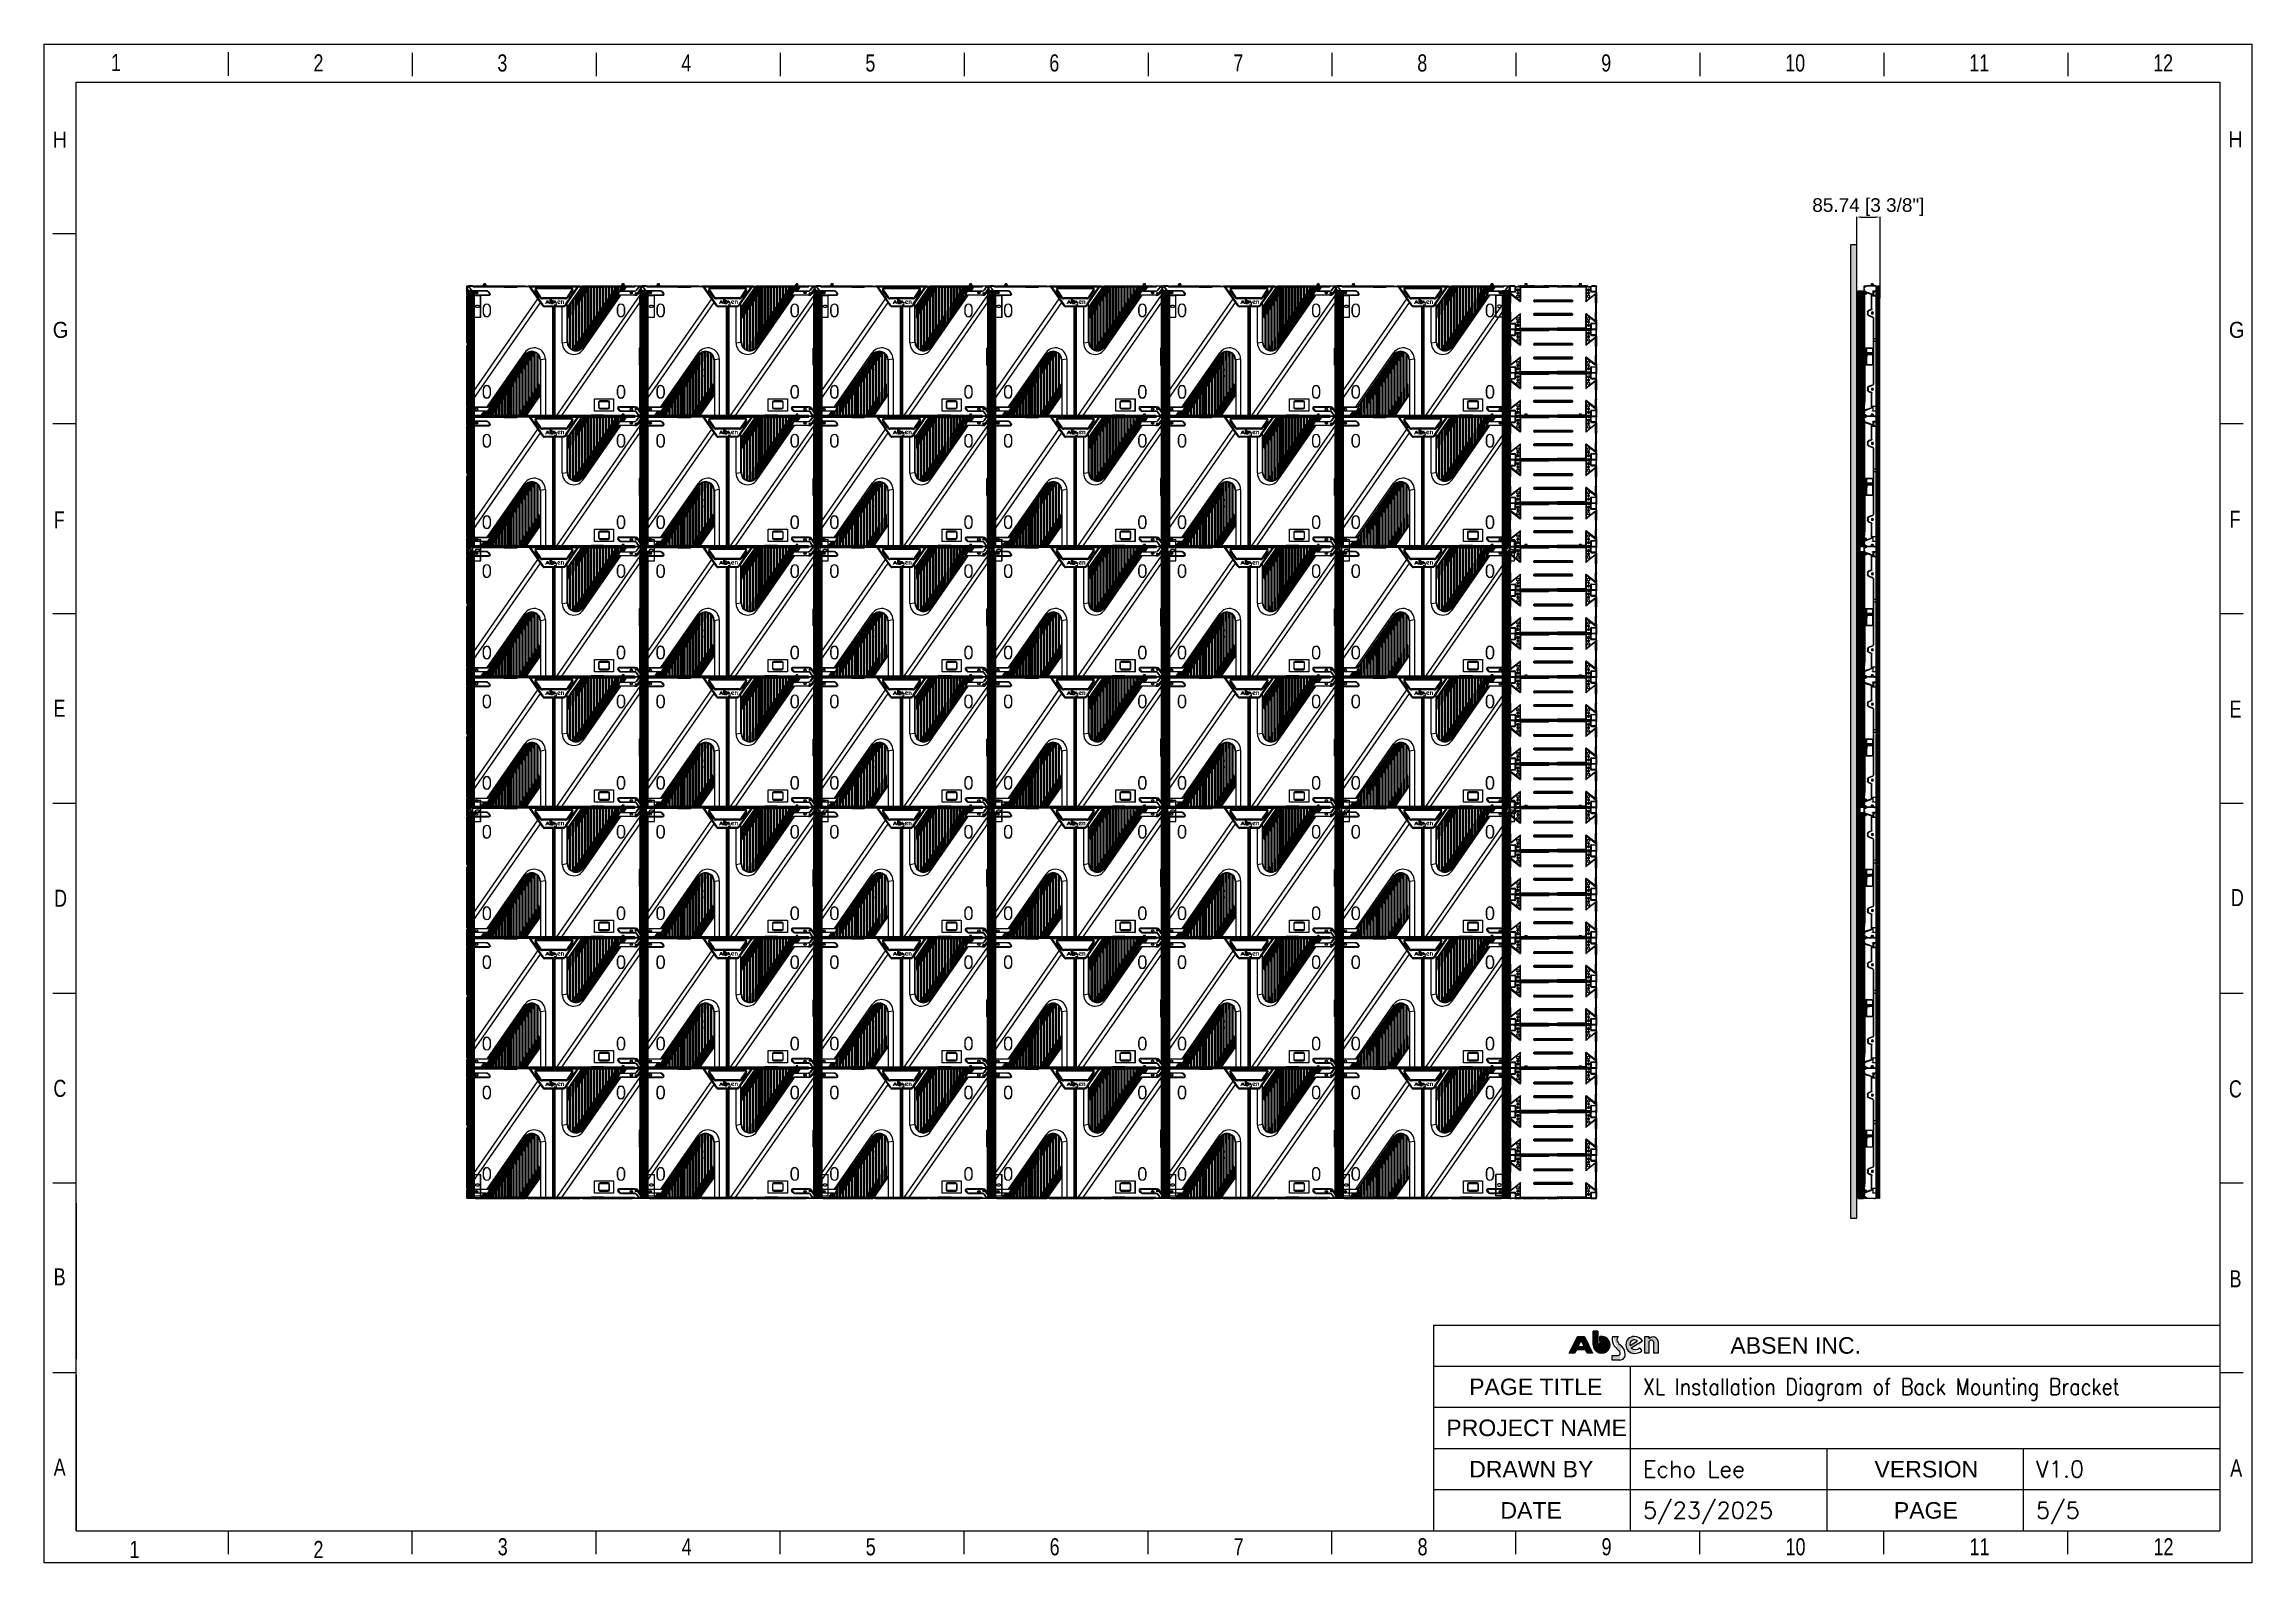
# Model space of a CAD drawing. Header units: millimetres. Extents: x 389 to 17466, y 310 to 5904.
# Drawn here: x 9336 to 17466, y 312 to 5904 of the extents above; entities that cross this region are included whole.
import ezdxf
from ezdxf.lldxf.tags import DXFTag

# ---------------------------------------------------------------- set-up
doc = ezdxf.new("R2010")
doc.units = ezdxf.units.MM
doc.linetypes.add('CENTER', pattern=[0.6, 0.375, -0.075, 0.075, -0.075])
doc.linetypes.add('HIDDEN', pattern=[0.2, 0.1, -0.1])
for name, color, linetype in [('02___PRT_ALL_AXES', 7, 'Continuous'), ('DIM', 4, 'Continuous'), ('layer 1', 7, 'Continuous'), ('图框', 7, 'Continuous')]:
    doc.layers.add(name, color=color, linetype=linetype)
doc.layers.add('1', color=7, linetype='Continuous', true_color=0xffffff)
doc.layers.add('screw', color=33, linetype='Continuous', lineweight=13)
doc.styles.add('CKSTANDARD', font='arial.ttf')
doc.styles.add('Roamns', font='romans.shx')
doc.styles.get("Standard").update_dxf_attribs({"font": 'arial.ttf'})
doc.styles.add('TXT', font='txt.shx', dxfattribs={"bigfont": 'gbcbig.shx'})
tags = doc.linetypes.add('DASHED', pattern=[25.72, 12.86, -12.86]).pattern_tags.tags
tags[6:7] = [DXFTag(74, 4), DXFTag(75, 0), DXFTag(340, '0'), DXFTag(46, 0.0), DXFTag(50, 0.0), DXFTag(44, 0.0), DXFTag(45, 0.0)]
tags[4:5] = [DXFTag(74, 4), DXFTag(75, 0), DXFTag(340, '0'), DXFTag(46, 0.0), DXFTag(50, 0.0), DXFTag(44, 0.0), DXFTag(45, 0.0)]
doc.dimstyles.new('DIMSTYLE_1', dxfattribs={"dimtxt": 30, "dimasz": 15.9375, "dimexe": 0.18, "dimexo": 0.0625, "dimgap": 4.28125, "dimtad": 2, "dimzin": 9, "dimdsep": 46, "dimtxsty": 'Standard', "dimcen": 0.09375, "dimclrd": 256, "dimclre": 256, "dimclrt": 256, "dimadec": 0, "dimazin": 0, "dimtfac": 1, "dimtofl": 0, "dimtmove": 0, "dimatfit": 3, "dimldrblk": '_FILLED', "dimfxl": 1, "dimtolj": 1, "dimtzin": 0, "dimarcsym": 0})

# ---------------------------------------------------------------- blocks, each defined once
blk = doc.blocks.new('A$C7F980674')
at = {"layer": 'DIM'}
h = blk.add_hatch(color=0, dxfattribs=at)
h.paths.add_polyline_path([(0, 14.4), (17.5, 49.1), (32.4, 49.1), (48.6, 14.4), (37.9, 14.4), (34.5, 21.5), (15.2, 21.5), (11.8, 14.4)])
h.paths.add_polyline_path([(24.9, 41.7), (18.4, 28.2), (31.3, 28.2)], flags=16)
h = blk.add_hatch(color=0, dxfattribs=at)
edge = h.paths.add_edge_path()
edge.add_arc((102.7, 13.9), 4.01, 268.9922, 361.5919)
edge.add_arc((99.2, 13.9), 7.59, 1.2701, 51.0785)
edge.add_arc((307.9, 226.7), 290.6, 223.1995, 225.4213, ccw=False)
edge.add_arc((110, 42.4), 20.2, 160.183, 226.2535, ccw=False)
edge.add_line((91, 49.3), (102.8, 49.3))
edge.add_arc((108.3, 42.8), 8.43, 130.3455, 201.7414)
edge.add_arc((128.4, 54.8), 31.8, 208.35, 232.647)
edge.add_arc((94.7, 12), 22.7, 1.6073, 50.5833, ccw=False)
edge.add_arc((105.8, 11.6), 11.6, -89.3538, 5.2245, ccw=False)
edge.add_line((106, 0), (89.9, 0))
edge.add_line((89.9, 0), (89.9, 9.9))
edge.add_line((89.9, 9.9), (102.7, 9.9))
edge = h.paths.add_edge_path()
edge.add_arc((171.8, 36), 5.59, 4.2423, 157.3807)
edge.add_line((166.6, 38.1), (166.6, 14.7))
edge.add_line((166.6, 14.7), (158.3, 14.7))
edge.add_line((158.3, 14.7), (158.3, 49))
edge.add_line((158.3, 49), (166.6, 49))
edge.add_line((166.6, 49), (166.6, 44.5))
edge.add_arc((175.1, 37.2), 11.2, 0.8903, 139.1292, ccw=False)
edge.add_line((186.2, 37.4), (186.2, 14.6))
edge.add_line((186.2, 14.6), (177.3, 14.6))
edge.add_line((177.3, 14.6), (177.3, 36.4))
edge = h.paths.add_edge_path(flags=16)
edge.add_arc((136.4, 32.8), 9.44, 49.484, 192.8466)
edge.add_line((127.2, 30.7), (142.6, 40))
edge = h.paths.add_edge_path()
edge.add_arc((138.3, 35.1), 13, 229.4307, 313.9876)
edge.add_line((147.3, 25.7), (151.6, 19.1))
edge.add_arc((136.9, 38.4), 24.3, 268.4243, 307.2636, ccw=False)
edge.add_arc((136.2, 31.8), 17.7, 90, 270, ccw=False)
edge.add_arc((137, 31.5), 17.9, 25.5591, 92.5335, ccw=False)
edge.add_line((153.1, 39.3), (129.9, 25.2))
at = {"layer": '图框'}
h = blk.add_hatch(color=30, dxfattribs=at)
edge = h.paths.add_edge_path(flags=0)
edge.add_line((64.3, 49.2), (64.3, 38.8))
edge.add_arc((68.1, 31.9), 7.85, -180, 118.4785, ccw=False)
edge.add_line((60.2, 31.9), (60.2, 60.6))
edge.add_line((60.2, 60.6), (50.4, 60.6))
edge.add_line((50.4, 60.6), (50.4, 31.9))
edge.add_arc((68.1, 31.9), 17.7, 180, 462.2223)
at = {"layer": '图框', "color": 7, "linetype": 'Continuous'}
for p, q in [((0, 14.4), (17.5, 49.1)), ((17.5, 49.1), (32.4, 49.1)), ((32.4, 49.1), (48.6, 14.4)), ((91, 49.3), (102.8, 49.3)), ((158.3, 49), (166.6, 49)), ((158.3, 14.7), (158.3, 49)), ((166.6, 49), (166.6, 44.5)), ((11.8, 14.4), (0, 14.4)), ((15.2, 21.5), (11.8, 14.4)), ((34.5, 21.5), (15.2, 21.5)), ((24.9, 41.7), (18.4, 28.2)), ((18.4, 28.2), (31.3, 28.2)), ((31.3, 28.2), (24.9, 41.7)), ((37.9, 14.4), (34.5, 21.5)), ((48.6, 14.4), (37.9, 14.4)), ((89.9, 9.9), (102.7, 9.9)), ((89.9, 0), (89.9, 9.9)), ((106, 0), (89.9, 0)), ((127.2, 30.7), (142.6, 40)), ((153.1, 39.3), (129.9, 25.2)), ((147.3, 25.7), (151.6, 19.1)), ((166.6, 14.7), (158.3, 14.7)), ((166.6, 38.1), (166.6, 14.7)), ((177.3, 14.6), (177.3, 36.4)), ((186.2, 14.6), (177.3, 14.6)), ((186.2, 37.4), (186.2, 14.6))]:
    blk.add_line(p, q, dxfattribs=at)
at = {"layer": '图框', "color": 30}
for p, q in [((60.2, 60.6), (50.4, 60.6)), ((50.4, 60.6), (50.4, 31.9)), ((60.2, 31.9), (60.2, 60.6)), ((64.3, 49.2), (64.3, 38.8))]:
    blk.add_line(p, q, dxfattribs=at)
at = {"layer": '图框', "color": 30, "linetype": 'Continuous'}
for p, q in [((50.4, 60.6), (60.2, 60.6)), ((50.4, 31.9), (50.4, 60.6)), ((60.2, 60.6), (60.2, 31.9)), ((64.3, 38.8), (64.3, 49.2))]:
    blk.add_line(p, q, dxfattribs=at)
at = {"layer": '图框', "color": 30}
for radius, end in [(17.7, 102.2223), (7.85, 118.4785)]:
    blk.add_arc((68.1, 31.9), radius, 180, end, dxfattribs=at)
at = {"layer": '图框', "color": 30, "linetype": 'Continuous'}
for radius, end in [(17.7, 102.2223), (7.85, 118.4785)]:
    blk.add_arc((68.1, 31.9), radius, 180, end, dxfattribs=at)
at = {"layer": '图框', "color": 7, "linetype": 'Continuous'}
for centre, radius, start, end in [((110, 42.4), 20.2, 160.183, 226.2535), ((108.3, 42.8), 8.43, 130.3455, 201.7414), ((136.2, 31.8), 17.7, 90, 270), ((137, 31.5), 17.9, 25.5591, 92.5335), ((175.1, 37.2), 11.2, 0.8903, 139.1292), ((307.9, 226.7), 290.6, 223.1995, 225.4213), ((128.4, 54.8), 31.8, 208.35, 232.647), ((102.7, 13.9), 4.01, 268.9922, 1.5919), ((99.2, 13.9), 7.59, 1.2701, 51.0785), ((105.8, 11.6), 11.6, 270.6462, 5.2245), ((94.7, 12), 22.7, 1.6073, 50.5833), ((136.4, 32.8), 9.44, 49.484, 192.8466), ((138.3, 35.1), 13, 229.4307, 313.9876), ((136.9, 38.4), 24.3, 268.4243, 307.2636), ((171.8, 36), 5.59, 4.2423, 157.3807)]:
    blk.add_arc(centre, radius, start, end, dxfattribs=at)
blk = doc.blocks.new('standard template')
for p, q in [((3074, 30739), (3074, 30336)), ((6246, 30728), (6246, 30325)), ((9418, 30728), (9418, 30325)), ((12589, 30728), (12589, 30325)), ((15761, 30728), (15761, 30325)), ((18933, 30728), (18933, 30325)), ((22104, 30728), (22104, 30325)), ((25276, 30728), (25276, 30325)), ((28448, 30728), (28448, 30325)), ((31619, 30728), (31619, 30325)), ((34791, 30728), (34791, 30325)), ((456, 27607), (54, 27607)), ((456, 24334), (54, 24334)), ((37812, 24334), (37409, 24334)), ((456, 21062), (54, 21062)), ((37812, 21062), (37409, 21062)), ((456, 17790), (54, 17790)), ((37812, 17790), (37409, 17790)), ((456, 14517), (54, 14517)), ((37812, 14517), (37409, 14517)), ((456, 11245), (54, 11245)), ((37812, 11245), (37409, 11245)), ((456, 10901), (456, 8211)), ((456, 8211), (456, 10446)), ((456, 6313), (456, 10291)), ((23857, 8796), (37409, 8796)), ((23857, 8093), (37409, 8093)), ((27246, 8093), (27246, 5254)), ((456, 7973), (54, 7973)), ((456, 7944), (456, 5254)), ((37812, 7973), (37409, 7973)), ((23857, 7383), (37409, 7383)), ((23857, 6674), (37409, 6674)), ((30633, 6674), (30633, 5254)), ((34021, 6674), (34021, 5254)), ((23857, 5964), (37409, 5964)), ((456, 5254), (37409, 5254)), ((3074, 5254), (3074, 4851)), ((6246, 4851), (6246, 5254)), ((9418, 4851), (9418, 5254)), ((12589, 4851), (12589, 5254)), ((15761, 4851), (15761, 5254)), ((18933, 4851), (18933, 5254)), ((22104, 4851), (22104, 5254)), ((25276, 4851), (25276, 5254)), ((28448, 4851), (28448, 5254)), ((31619, 4851), (31619, 5254)), ((34791, 4851), (34791, 5254))]:
    blk.add_line(p, q)
at = {"color": 7}
for p, q in [((23857, 8796), (23857, 5964)), ((28856, 8796), (31734, 8796)), ((23857, 5964), (23857, 5254))]:
    blk.add_line(p, q, dxfattribs=at)
blk.add_lwpolyline([(37963, 4700), (-97, 4700), (-97, 30879), (37963, 30879)], close=True)
for points in [[(456, 6674), (456, 5964), (456, 5254), (456, 30226), (37409, 30226), (37409, 5254)], [(456, 9631), (456, 8921), (456, 8211)]]:
    blk.add_lwpolyline(points, dxfattribs=at)
at = {"color": 0, "xscale": 8.255519999999997, "yscale": 8.255519999999997, "zscale": 8.255519999999997}
blk.add_blockref('A$C7F980674', (26192, 8195), dxfattribs=at)
at = {"style": 'CKSTANDARD'}
for s, height, width, p in [('1', 295, 0.75, (1055, 30416)), ('2', 295, 0.75, (4545, 30408)), ('3', 295, 0.75, (7716, 30408)), ('4', 295, 0.75, (10888, 30408)), ('5', 295, 0.75, (14060, 30408)), ('6', 295, 0.75, (17231, 30408)), ('7', 295, 0.75, (20403, 30408)), ('8', 295, 0.75, (23575, 30408)), ('9', 295, 0.75, (26746, 30408)), ('10', 294.8, 0.75, (29918, 30408)), ('11', 294.8, 0.75, (33090, 30408)), ('12', 294.8, 0.75, (36261, 30408)), ('H', 276, 0.9, (47, 29097)), ('H', 276, 0.9, (37555, 29102)), ('G', 276, 0.9, (50, 25816)), ('G', 276, 0.9, (37567, 25817)), ('F', 295, 0.75, (37578, 22543)), ('F', 295, 0.75, (69, 22532)), ('E', 295, 0.75, (62, 19285)), ('E', 295, 0.75, (37578, 19270)), ('D', 295, 0.75, (74, 16009)), ('D', 295, 0.75, (37601, 16020)), ('C', 295, 0.75, (62, 12732)), ('C', 295, 0.75, (37567, 12723)), ('B', 295, 0.75, (67, 9483)), ('B', 295, 0.75, (37578, 9450)), ('A', 295, 0.75, (67, 6202)), ('A', 295, 0.75, (37590, 6188)), ('1', 295, 0.75, (1373, 4783)), ('2', 295, 0.75, (4545, 4783)), ('3', 295, 0.75, (7722, 4830)), ('4', 295, 0.75, (10894, 4830)), ('5', 295, 0.75, (14066, 4830)), ('6', 295, 0.75, (17237, 4830)), ('7', 295, 0.75, (20409, 4830)), ('8', 295, 0.75, (23581, 4830)), ('9', 295, 0.75, (26752, 4830)), ('10', 294.8, 0.75, (29924, 4830)), ('11', 294.8, 0.75, (33096, 4830)), ('12', 294.8, 0.75, (36267, 4830))]:
    blk.add_text(s, height=height, dxfattribs=dict(at, width=width)).set_placement(p)
at = {"char_height": 284.52, "attachment_point": 1, "style": 'Roamns'}
for s, insert, width in [('{\\fArial|b0|i0|c0|p34;ABSEN INC.}', (28972, 8590), 3912.01), ('{\\fArial|b0|i0|c0|p34;PAGE TITLE}', (24469, 7876), 3912.01), ('{\\fArial|b0|i0|c0|p34;PROJECT NAME}', (24075, 7170), 3305.73), ('{\\fArial|b0|i0|c0|p34;DRAWN BY}', (24469, 6457), 3912.01), ('{\\fArial|b0|i0|c0|p34;VERSION}', (31457, 6457), 3912.01), ('{\\fArial|b0|i0|c0|p34;DATE}', (25008, 5747), 3912.01), ('{\\fArial|b0|i0|c0|p34;PAGE}', (31791, 5747), 3912.01)]:
    blk.add_mtext(s, dxfattribs=dict(at, insert=insert, width=width))
at = {"style": 'Roamns'}
for tag, p in [('PAGE_NAME', (27466, 7594)), ('PROJECT_NAME', (27466, 6884)), ('DRAWN_NAME', (27466, 6174)), ('VERSION', (34241, 6174)), ('SELECT_DATA', (27466, 5464)), ('PAGE_NUMBER', (34241, 5464))]:
    blk.add_attdef(tag, p, '', height=285, dxfattribs=at)
blk = doc.blocks.new('A$C138409bd')
at = {"layer": '1', "color": 155, "linetype": 'Continuous'}
for p, q in [((1.9, 0.1), (1.9, 159.9)), ((6.8, 159.7), (1.9, 159.9)), ((6.8, 159.7), (6.8, 111.5)), ((6.8, 159.7), (6.9, 158)), ((9.5, 159.6), (6.8, 159.7)), ((6.8, 159.7), (6.8, 159.7)), ((6.8, 111.5), (9.5, 111.5)), ((9.5, 110), (6.8, 110)), ((6.8, 110), (6.8, 50)), ((6.9, 111.5), (6.9, 158)), ((9.4, 158), (6.9, 158)), ((6.9, 50), (6.9, 110)), ((9.5, 159.6), (9.4, 158)), ((9.4, 111.5), (9.4, 158)), ((9.4, 100), (9.4, 110)), ((9.4, 83.8), (9.4, 100)), ((9.4, 59), (9.4, 83.8)), ((9.5, 159.6), (9.5, 111.5)), ((13.9, 159.4), (9.5, 159.6)), ((9.5, 159.6), (9.5, 159.6)), ((9.5, 110), (9.5, 50)), ((13.9, 0.6), (13.9, 159.4)), ((1.9, 0.1), (6.8, 0.3)), ((6.8, 50), (9.5, 50)), ((6.8, 48.5), (6.8, 0.3)), ((9.5, 48.5), (6.8, 48.5)), ((6.9, 2.1), (6.8, 0.3)), ((9.5, 0.4), (6.8, 0.3)), ((6.8, 0.3), (6.8, 0.3)), ((6.9, 2.1), (6.9, 48.5)), ((6.9, 2.1), (9.4, 2.1)), ((9.4, 50), (9.4, 59)), ((9.4, 2.1), (9.4, 48.5)), ((9.4, 2.1), (9.5, 0.4)), ((9.5, 48.5), (9.5, 0.4)), ((9.5, 0.4), (13.9, 0.6)), ((9.5, 0.4), (9.5, 0.4))]:
    blk.add_line(p, q, dxfattribs=at)
at = {"layer": '1'}
for p, q in [((1.9, 0.1), (1.9, 159.9)), ((6.8, 159.7), (1.9, 159.9)), ((6.8, 159.7), (6.8, 111.5)), ((6.8, 159.7), (6.9, 158)), ((9.5, 159.6), (6.8, 159.7)), ((6.8, 159.7), (6.8, 159.7)), ((6.8, 111.5), (9.5, 111.5)), ((9.5, 110), (6.8, 110)), ((6.8, 110), (6.8, 50)), ((6.9, 111.5), (6.9, 158)), ((9.4, 158), (6.9, 158)), ((6.9, 50), (6.9, 110)), ((9.5, 159.6), (9.4, 158)), ((9.4, 111.5), (9.4, 158)), ((9.4, 100), (9.4, 110)), ((9.4, 83.8), (9.4, 100)), ((9.4, 59), (9.4, 83.8)), ((9.5, 159.6), (9.5, 111.5)), ((13.9, 159.4), (9.5, 159.6)), ((9.5, 159.6), (9.5, 159.6)), ((9.5, 110), (9.5, 50)), ((13.9, 0.6), (13.9, 159.4)), ((1.9, 0.1), (6.8, 0.3)), ((6.8, 50), (9.5, 50)), ((6.8, 48.5), (6.8, 0.3)), ((9.5, 48.5), (6.8, 48.5)), ((6.9, 2.1), (6.8, 0.3)), ((9.5, 0.4), (6.8, 0.3)), ((6.8, 0.3), (6.8, 0.3)), ((6.9, 2.1), (6.9, 48.5)), ((6.9, 2.1), (9.4, 2.1)), ((9.4, 50), (9.4, 59)), ((9.4, 2.1), (9.4, 48.5)), ((9.4, 2.1), (9.5, 0.4)), ((9.5, 48.5), (9.5, 0.4)), ((9.5, 0.4), (13.9, 0.6)), ((9.5, 0.4), (9.5, 0.4))]:
    blk.add_line(p, q, dxfattribs=at)
at = {"layer": '1', "color": 155, "linetype": 'DASHED', "lineweight": 5}
for p, q in [((6.8, 111.5), (6.8, 159.7)), ((6.8, 159.7), (6.9, 158)), ((6.8, 50), (6.8, 110)), ((6.9, 158), (9.4, 158)), ((6.9, 134.2), (6.9, 134.2)), ((6.9, 121.5), (6.9, 127)), ((9.4, 132.9), (9.4, 140.1)), ((9.5, 129.6), (9.5, 159.6)), ((9.5, 116.2), (9.5, 124.6)), ((9.6, 132.5), (9.6, 139.2)), ((9.6, 112.2), (9.6, 121.4)), ((9.6, 98.8), (9.6, 109.3)), ((9.6, 64.2), (9.6, 95.9)), ((6.8, 0.4), (6.8, 48.5)), ((9.5, 52.1), (9.5, 60)), ((9.5, 0.4), (9.5, 3.1)), ((9.6, 50.8), (9.6, 61.3)), ((9.6, 17.3), (9.6, 3.4)), ((13.4, 60), (13.4, 59.9))]:
    blk.add_line(p, q, dxfattribs=at)
at = {"layer": '1', "color": 155, "linetype": 'Continuous'}
for points in [[(13.9, 115.7), (14, 115.7), (14, 115.7)], [(13.9, 115.7), (14, 115.7), (14, 115.7)], [(14, 44.4), (14, 44.4), (13.9, 44.4)], [(14, 44.4), (14, 44.4), (13.9, 44.4)]]:
    blk.add_open_spline(points, degree=2, dxfattribs=at)
at = {"layer": '1'}
for points in [[(13.9, 115.7), (14, 115.7), (14, 115.7)], [(13.9, 115.7), (14, 115.7), (14, 115.7)], [(14, 44.4), (14, 44.4), (13.9, 44.4)], [(14, 44.4), (14, 44.4), (13.9, 44.4)]]:
    blk.add_open_spline(points, degree=2, dxfattribs=at)
at = {"layer": 'DIM', "color": 82, "linetype": 'Continuous'}
for p, q in [((0, 0), (0, 160)), ((0, 160), (1.9, 160)), ((1.9, 0), (1.9, 160)), ((0, 0), (1.9, 0))]:
    blk.add_line(p, q, dxfattribs=at)
blk = doc.blocks.new('A$C2f8b7123')
at = {"color": 7, "linetype": 'Continuous'}
for p, q in [((72.1, 488.7), (70.5, 484)), ((78.9, 488.7), (72.1, 488.7)), ((72.6, 489), (78.4, 489)), ((78.9, 488.7), (80.5, 484)), ((60.5, 464), (60.5, 481)), ((104.5, 481), (60.5, 481)), ((60.5, 480.7), (93.8, 480.7)), ((60.5, 442.5), (60.5, 321.6)), ((62.5, 462), (73.5, 462)), ((73.5, 444.5), (62.5, 444.5)), ((64.6, 462), (64.6, 461.6)), ((64.6, 461.6), (65.3, 461.6)), ((65.3, 461.6), (65.3, 462)), ((65.5, 462), (65.5, 461.5)), ((65.5, 461.5), (65.5, 459)), ((73.5, 459), (65.5, 459)), ((67.7, 447), (67.5, 446.8)), ((67.5, 444.5), (67.5, 446.8)), ((67.6, 444.5), (67.6, 446.2)), ((73.5, 447), (67.7, 447)), ((70, 450.5), (69, 449.6)), ((69, 449.6), (69, 447)), ((73.5, 449.6), (69, 449.6)), ((70, 459), (70, 450.5)), ((70, 450.5), (73.5, 450.5)), ((70.5, 484), (70.5, 481)), ((80.5, 484), (70.5, 484)), ((71.3, 462), (71.3, 459)), ((72.4, 444.5), (72.4, 446.2)), ((72.6, 444.5), (72.6, 446.2)), ((73.5, 461), (73.5, 445.5)), ((76.3, 396.1), (76.3, 448.3)), ((76.3, 448.3), (77.5, 447.5)), ((77.5, 396.9), (77.5, 447.5)), ((78.7, 451.6), (102, 460.1)), ((78.7, 451.6), (79.9, 450.7)), ((102.1, 457.5), (79.9, 450.7)), ((80.5, 484), (80.5, 481)), ((93.8, 480.7), (94, 481)), ((93.8, 480.7), (105, 473.4)), ((103.7, 465.7), (102, 465.6)), ((102, 460.1), (102, 465.6)), ((102.5, 464.9), (102, 465.6)), ((102.1, 460), (102, 460.1)), ((102, 252.3), (102.1, 457.5)), ((102.1, 460), (102.1, 459.2)), ((102.1, 459.2), (102.1, 457.7)), ((102.1, 457.7), (102.1, 457.5)), ((102.5, 61.2), (102.5, 464.9)), ((104, 449.8), (102.5, 449.8)), ((102.5, 446.4), (104.1, 446.4)), ((104.5, 419.9), (102.5, 433.1)), ((105, 432.9), (102.5, 433.1)), ((103.7, 465.7), (105, 470.4)), ((103.7, 465.7), (104, 465.3)), ((105.3, 469.8), (104, 465.3)), ((104, 465.3), (104, 449.8)), ((104, 449.5), (105.5, 450.5)), ((105.5, 447.4), (104.1, 446.4)), ((105.2, 480.4), (104.5, 481)), ((105, 421.9), (104.5, 419.9)), ((104.5, 15.3), (104.5, 419.9)), ((104.5, 407.6), (105, 411.6)), ((105, 407.5), (104.5, 403.5)), ((105, 473.4), (105.2, 473.6)), ((105, 470.4), (105, 473.4)), ((105, 470.4), (105.3, 469.8)), ((105, 407.5), (105, 447)), ((105, 430.9), (105.4, 430.9)), ((105, 427), (105.2, 427)), ((105, 415.1), (105.4, 415.1)), ((105, 413.6), (105.2, 413.6)), ((105, 410), (105.2, 410)), ((105.2, 480.4), (105.2, 473.6)), ((105.5, 479.8), (105.2, 480.4)), ((105.5, 473.2), (105.2, 473.6)), ((105.2, 427), (105.2, 410)), ((105.2, 421.9), (105.4, 421.9)), ((105.4, 419.5), (105.2, 419.5)), ((105.3, 469.8), (105.5, 470.2)), ((105.4, 430.9), (105.4, 415.1)), ((105.5, 447.4), (105.5, 479.8)), ((70.5, 362.7), (70.5, 286)), ((70.5, 362.7), (71.3, 362.7)), ((71.3, 362.7), (71.3, 119.3)), ((74.5, 383.3), (72.5, 382.2)), ((72.5, 382.2), (72.5, 379.8)), ((72.5, 379.8), (74.5, 378.7)), ((73.8, 367.4), (87.2, 372.3)), ((73.8, 367.4), (74.1, 366.5)), ((87.8, 370.7), (74.1, 366.5)), ((76.5, 382.2), (74.5, 383.3)), ((74.5, 378.7), (76.5, 379.8)), ((77.5, 396.9), (76.3, 396.1)), ((76.5, 379.8), (76.5, 382.2)), ((79.9, 393.7), (78.7, 392.8)), ((87.2, 389.7), (78.7, 392.8)), ((79.9, 393.7), (87.8, 391.3)), ((87.2, 389.7), (87.8, 391.3)), ((87.8, 370.7), (87.2, 372.3)), ((90.5, 377), (90.5, 385)), ((90.5, 385), (92.4, 385)), ((90.5, 377), (92.4, 377)), ((92.4, 385), (92.4, 377)), ((61, 321.6), (60.5, 321.6)), ((60.5, 320.4), (60.5, 288)), ((61, 320.4), (60.5, 320.4)), ((60.5, 274), (60.5, 161.6)), ((62.5, 286), (70.5, 286)), ((62.5, 276), (70.5, 276)), ((70.5, 277), (70.5, 285)), ((70.5, 285), (70.5, 277)), ((70.5, 276), (70.5, 119.3)), ((72, 248.1), (72, 193.9)), ((72, 248.1), (72.5, 248.1)), ((72.5, 193.9), (72.5, 248.1)), ((75.4, 251.6), (102, 252.3)), ((102, 251.8), (75.4, 251.1)), ((95.7, 251.5), (95.7, 190.5)), ((95.7, 250.8), (99.7, 250.8)), ((99.7, 250.8), (99.7, 191.2)), ((99.7, 250.8), (100.7, 250.8)), ((100.7, 191.2), (100.7, 250.8)), ((102.5, 252.3), (102, 252.3)), ((102, 251.8), (102, 251.9)), ((102, 251.8), (102, 190.2)), ((72.5, 193.9), (72, 193.9)), ((95.1, 236.7), (72.5, 235.5)), ((95.2, 234.9), (72.5, 234.3)), ((95.7, 231.1), (72.5, 231.7)), ((95.7, 226.9), (72.5, 228.9)), ((75.4, 190.9), (102, 190.2)), ((102, 189.7), (75.4, 190.4)), ((93.3, 219), (93.3, 225.3)), ((95.7, 225.2), (93.3, 225.1)), ((93.3, 219), (95.2, 218.9)), ((94.7, 198), (95.7, 198.1)), ((94.7, 192.8), (94.7, 198)), ((94.7, 197.9), (95.7, 198)), ((94.7, 192.7), (94.7, 192.8)), ((94.7, 192.8), (95.2, 192.7)), ((94.7, 192.7), (95.2, 192.6)), ((95.2, 233.8), (95.2, 239.3)), ((95.2, 239.3), (95.7, 239.3)), ((95.2, 239.2), (95.7, 239.2)), ((95.2, 233.8), (95.7, 233.8)), ((95.2, 218.3), (95.2, 223.7)), ((95.2, 223.7), (95.7, 223.7)), ((95.2, 218.3), (95.7, 218.3)), ((95.2, 190.5), (95.2, 193.7)), ((95.2, 193.7), (95.7, 193.7)), ((99.7, 191.2), (95.7, 191.2)), ((100.7, 191.2), (99.7, 191.2)), ((99.7, 191.2), (99.7, 190.3)), ((102, 189.7), (102.5, 189.7)), ((102, 189.7), (102, 61.1)), ((60.5, 161.6), (61, 161.6)), ((60.5, 160.4), (60.5, 39.5)), ((60.5, 160.4), (61, 160.4)), ((70.5, 119.3), (71.3, 119.3)), ((74.5, 103.3), (72.5, 102.2)), ((72.5, 102.2), (72.5, 99.8)), ((72.5, 99.8), (74.5, 98.7)), ((74.1, 115.5), (73.8, 114.6)), ((73.8, 114.6), (87.2, 109.7)), ((74.1, 115.5), (87.8, 111.3)), ((76.5, 102.2), (74.5, 103.3)), ((74.5, 98.7), (76.5, 99.8)), ((76.3, 85.9), (77.5, 85.1)), ((76.3, 33.7), (76.3, 85.9)), ((76.5, 99.8), (76.5, 102.2)), ((77.5, 34.5), (77.5, 85.1)), ((78.7, 89.2), (87.2, 92.3)), ((78.7, 89.2), (79.9, 88.3)), ((87.8, 90.7), (79.9, 88.3)), ((87.2, 109.7), (87.8, 111.3)), ((87.8, 90.7), (87.2, 92.3)), ((90.5, 105), (92.4, 105)), ((90.5, 105), (90.5, 97)), ((90.5, 97), (92.4, 97)), ((92.4, 105), (92.4, 97)), ((60.5, 1), (60.5, 18)), ((93.8, 1.3), (60.5, 1.3)), ((60.5, 1), (104, 1)), ((62.5, 37.5), (73.5, 37.5)), ((62.5, 20), (73.5, 20)), ((64, 0.1), (64, 0.1)), ((65, 0), (64.6, 0)), ((65, 0), (65, 0.1)), ((65, 0.1), (65.5, 0.1)), ((65.5, 0.1), (66, 0.1)), ((66, 0.1), (66, 0)), ((66.4, 0), (66, 0)), ((67, 0.1), (67, 0.1)), ((73.5, 36.5), (73.5, 21)), ((77.5, 34.5), (76.3, 33.7)), ((79.9, 31.3), (78.7, 30.4)), ((104, 21.2), (78.7, 30.4)), ((79.9, 31.3), (104.1, 23.9)), ((93.8, 1.3), (105, 8.6)), ((94, 1), (93.8, 1.3)), ((104, 35), (102, 61.1)), ((102.5, 61.2), (102.1, 61.1)), ((102.5, 61.2), (104.5, 35)), ((103.9, 1), (105.2, 2.1)), ((104.1, 23.9), (104, 35)), ((104, 21.2), (104.1, 21.3)), ((104, 21.2), (104, 15.1)), ((104, 15.1), (104.3, 15.7)), ((104, 15.1), (105, 11.6)), ((104.5, 35), (104.1, 35)), ((104.1, 23.9), (104.1, 23)), ((104.1, 23), (104.1, 22.1)), ((104.1, 22.1), (104.1, 21.3)), ((104.3, 15.7), (104.5, 15.3)), ((104.3, 15.7), (105.3, 12.2)), ((104.5, 35.3), (105.5, 34.6)), ((105.5, 31.5), (104.5, 32.2)), ((105, 11.6), (105.3, 12.2)), ((105, 8.6), (105, 11.6)), ((105.2, 8.4), (105, 8.6)), ((105.2, 8.4), (105.5, 8.8)), ((105.2, 8.4), (105.2, 2.1)), ((105.5, 2.4), (105.2, 2.1)), ((105.5, 11.8), (105.3, 12.2)), ((105.5, 2.4), (105.5, 34.6))]:
    blk.add_line(p, q, dxfattribs=at)
for centre, radius in [((74.5, 381), 4), ((74.5, 381), 3.5), ((74.5, 381), 2.5), ((74.5, 381), 2.31), ((74.5, 101), 4), ((74.5, 101), 3.5), ((74.5, 101), 2.5), ((74.5, 101), 2.31)]:
    blk.add_circle(centre, radius, dxfattribs=at)
for centre, radius, start, end in [((72.6, 488.5), 0.5, 90, 161.22197), ((78.4, 488.5), 0.5, 18.77803, 90), ((62.5, 464), 2, 180, 270), ((62.5, 442.5), 2, 90, 180), ((64.6, 462.6), 1, 213.5017, 270), ((65.3, 462.1), 0.5, 270, 294.44577), ((67.6, 444.6), 1.59, 87.65596, 92.34404), ((72.5, 439.9), 6.35, 88.82687, 91.17313), ((80.3, 409.6), 37.4, 100.47496, 101.82857), ((73.5, 461.5), 0.5, 270, 90), ((73.5, 445), 0.5, 270, 90), ((75.5, 362.7), 5, 110, 180), ((85.5, 385), 5, 0, 70), ((85.5, 377), 5, 290, 360), ((62.5, 288), 2, 180, 270), ((62.5, 274), 2, 90, 180), ((60.9, 321), 0.547, 278, 82), ((70.5, 285.5), 0.5, 270, 90), ((70.5, 276.5), 0.5, 270, 90), ((75.5, 248.1), 3, 91.5, 180), ((75.5, 248), 3.54, 93.55123, 113.21107), ((75.5, 248.1), 3.44, 91.5019, 93.48193), ((49.9, 251.7), 49.9, 358.98095, 359.55548), ((99.7, 250.8), 1, 0, 71.4044), ((102, 252.3), 0.5, 271.5, 0), ((75.5, 193.9), 3, 180, 268.5), ((75.5, 194), 3.54, 246.44941, 266.41991), ((75.5, 193.9), 3.43, 266.49307, 268.49801), ((91.3, 225.3), 2, 0, 85), ((99.7, 191.2), 1, 288.5956, 0), ((102, 189.7), 0.5, 0, 88.5), ((60.9, 161), 0.547, 278, 82), ((75.5, 119.3), 5, 180, 250), ((85.5, 105), 5, 0, 70), ((85.5, 97), 5, 290, 360), ((62.5, 39.5), 2, 180, 270), ((62.5, 18), 2, 90, 180), ((64.5, 1.5), 1.5, 199.50957, 250.52878), ((64.6, 1.6), 1.6, 248.64573, 253.96198), ((64.6, 1.6), 1.6, 248.27829, 253.96345), ((64.6, 1.6), 1.63, 253.9569, 256.59065), ((64.6, 1.7), 1.66, 256.59271, 259.77555), ((64.6, 1.7), 1.72, 259.782, 263.21044), ((64.6, 1.8), 1.77, 263.20345, 265.26722), ((64.6, 1.9), 1.89, 265.3046, 270.03946), ((66.4, 1.9), 1.89, 269.96054, 274.6954), ((66.4, 1.8), 1.77, 274.73275, 276.79657), ((66.4, 1.7), 1.72, 276.78959, 280.21798), ((66.4, 1.7), 1.66, 280.22443, 283.40731), ((66.4, 1.6), 1.63, 283.40936, 286.04307), ((66.4, 1.6), 1.6, 286.03804, 291.35458), ((66.4, 1.6), 1.6, 286.03654, 291.72172), ((66.5, 1.5), 1.5, 289.47122, 340.49043), ((73.5, 37), 0.5, 270, 90), ((73.5, 20.5), 0.5, 270, 90)]:
    blk.add_arc(centre, radius, start, end, dxfattribs=at)
for centre, major_axis, ratio, start_param, end_param in [((83.4, 445.8), (6.46, -4.53), 0.633687, 2.72398, 3.559206), ((85, 444.7), (6.93, -4.63), 0.59997, 2.687646, 3.522872), ((102, 460.8), (-0.354, 0.893), 0.396122, -3.682724, -2.356194), ((107.9, 454.3), (2.61, 7.75), 0.374727, -3.979835, -3.933417), ((75.3, 362.7), (3.95, 0), 0.998626, 1.870145, 3.141593), ((83.4, 398.6), (6.46, 4.53), 0.633687, 2.72398, 3.559206), ((85, 399.7), (6.93, 4.63), 0.59997, 2.760313, 3.595539), ((85.8, 385), (6.6, 0), 0.998626, 0, 1.271447), ((85.8, 377), (6.6, 0), 0.998626, -1.271447, 0), ((75.3, 119.3), (3.95, 0), 0.998626, -3.141593, -1.870145), ((83.4, 83.4), (6.46, -4.53), 0.633687, 2.72398, 3.559206), ((85, 82.3), (6.93, -4.63), 0.59997, 2.687646, 3.522872), ((85.8, 105), (6.6, 0), 0.998626, 0, 1.271447), ((85.8, 97), (6.6, 0), 0.998626, -1.271447, 0), ((83.4, 36.2), (6.46, 4.53), 0.633687, 2.72398, 3.559206), ((85, 37.3), (6.93, 4.63), 0.59997, 2.760313, 3.595539)]:
    blk.add_ellipse(centre, major_axis=major_axis, ratio=ratio, start_param=start_param, end_param=end_param, dxfattribs=at)
for points, knots in [([(72.4, 446.2), (72, 446.4), (71.2, 446.7), (70, 446.9), (68.8, 446.7), (68, 446.4), (67.6, 446.2)], [0, 0, 0, 0, 0.251934, 0.5, 0.748066, 1, 1, 1, 1]), ([(102.5, 457.7), (102.5, 457.6), (102.3, 457.5), (102.2, 457.5), (102.1, 457.5)], [0, 0, 0, 0, 0.585185, 1, 1, 1, 1]), ([(103.8, 446.4), (103.8, 446.4), (103.7, 446.8), (103.9, 447.3), (104, 448.3), (104, 449.1), (104, 449.5)], [0, 0, 0, 0, 0.070291, 0.267987, 0.584714, 1, 1, 1, 1]), ([(75.4, 251.1), (75.5, 251.1), (75.4, 251.3), (75.4, 251.5), (75.4, 251.6)], [0, 0, 0, 0, 0.294411, 1, 1, 1, 1]), ([(102, 252.3), (102, 252.2), (102, 252.1), (102.1, 251.8), (102, 251.8)], [0, 0, 0, 0, 0.643964, 1, 1, 1, 1]), ([(75.4, 190.4), (75.4, 190.5), (75.4, 190.7), (75.5, 190.9), (75.4, 190.9)], [0, 0, 0, 0, 0.705588, 1, 1, 1, 1]), ([(102, 190.2), (102, 190.2), (102, 190), (102, 189.9), (102, 189.8)], [0, 0, 0, 0, 0.252752, 1, 1, 1, 1]), ([(104.5, 23.7), (104.5, 23.8), (104.3, 23.9), (104.2, 23.8), (104.1, 23.8)], [0, 0, 0, 0, 0.598549, 1, 1, 1, 1]), ([(104.1, 21.2), (104.2, 21.3), (104.4, 21.4), (104.5, 21.1), (104.5, 21)], [0, 0, 0, 0, 0.42548, 1, 1, 1, 1])]:
    blk.add_open_spline(points, degree=3, knots=knots, dxfattribs=at)
for points in [[(72.3, 249.4), (72.1, 249), (72, 248.5), (72, 248.1)], [(74.1, 251.3), (73.3, 250.9), (72.6, 250.2), (72.3, 249.4)], [(72, 193.9), (72, 193.5), (72.1, 193), (72.3, 192.6)], [(72.3, 192.6), (72.6, 191.8), (73.3, 191.1), (74.1, 190.7)]]:
    blk.add_open_spline(points, degree=3, dxfattribs=at)
blk = doc.blocks.new('adzb')
at = {"color": 7, "linetype": 'Continuous'}
for p, q in [((11161, 1228.8), (11161, 1633.4)), ((11205, 1252.9), (11205, 1472.4))]:
    blk.add_line(p, q, dxfattribs=at)
at = {"xscale": -1}
for name, p in [('A$C2f8b7123', (11265.5, 1213.4)), ('A$C138409bd', (11218.9, 1534.4)), ('A$C138409bd', (11218.9, 1374.4)), ('A$C138409bd', (11218.9, 1214.4))]:
    blk.add_blockref(name, p, dxfattribs=at)
blk = doc.blocks.new('*U27')
blk.add_blockref('adzb', (-11189.427912, -1457.923908))
blk = doc.blocks.new('*U28')
at = {"color": 0, "linetype": 'ByBlock', "lineweight": -2, "transparency": 16777216}
for p in [(0, 2880), (0, 2400), (0, 1920), (0, 1440), (0, 960), (0, 480), (0, 0)]:
    blk.add_blockref('*U27', p, dxfattribs=at)
blk = doc.blocks.new('aszfxn')
h = blk.add_hatch(color=7)
h.dxf.hatch_style = 1
edge = h.paths.add_edge_path()
edge.add_spline(control_points=[(9383.3, 3245.1), (9383.3, 3245.1), (9381.2, 3249.6), (9381.2, 3249.6), (9381.2, 3249.6), (9381.2, 3249.6), (9381.2, 3249.6), (9381.2, 3249.6)], knot_values=[0.555556, 0.555556, 0.555556, 0.555556, 0.592593, 0.592593, 0.592593, 0.592593, 0.592593, 0.592593, 0.592593, 0.592593], degree=3, periodic=0)
edge.add_spline(control_points=[(9381.2, 3249.6), (9381.2, 3249.7), (9381.1, 3249.8), (9381, 3250), (9381, 3250), (9381, 3250), (9381, 3250), (9381, 3250)], knot_values=[0.592593, 0.592593, 0.592593, 0.592593, 0.62963, 0.62963, 0.62963, 0.62963, 0.62963, 0.62963, 0.62963, 0.62963], degree=3, periodic=0)
edge.add_spline(control_points=[(9381, 3250), (9381, 3250), (9380.1, 3252), (9380.1, 3252), (9380.1, 3252), (9380.1, 3252), (9380.1, 3252), (9380.1, 3252)], knot_values=[0.62963, 0.62963, 0.62963, 0.62963, 0.666667, 0.666667, 0.666667, 0.666667, 0.666667, 0.666667, 0.666667, 0.666667], degree=3, periodic=0)
edge.add_spline(control_points=[(9380.1, 3252), (9380.1, 3252.1), (9380, 3252.4), (9379.8, 3252.4), (9379.8, 3252.4), (9379.8, 3252.4), (9379.8, 3252.4), (9379.8, 3252.4)], knot_values=[0.666667, 0.666667, 0.666667, 0.666667, 0.703704, 0.703704, 0.703704, 0.703704, 0.703704, 0.703704, 0.703704, 0.703704], degree=3, periodic=0)
edge.add_spline(control_points=[(9379.8, 3252.4), (9379.8, 3252.4), (9373.8, 3252.4), (9373.8, 3252.4), (9373.8, 3252.4), (9373.8, 3252.4), (9373.8, 3252.4), (9373.8, 3252.4)], knot_values=[0.703704, 0.703704, 0.703704, 0.703704, 0.740741, 0.740741, 0.740741, 0.740741, 0.740741, 0.740741, 0.740741, 0.740741], degree=3, periodic=0)
edge.add_spline(control_points=[(9373.8, 3252.4), (9373.7, 3252.4), (9373.7, 3252.1), (9373.6, 3252), (9373.6, 3252), (9373.6, 3252), (9373.6, 3252), (9373.6, 3252)], knot_values=[0.740741, 0.740741, 0.740741, 0.740741, 0.777778, 0.777778, 0.777778, 0.777778, 0.777778, 0.777778, 0.777778, 0.777778], degree=3, periodic=0)
edge.add_spline(control_points=[(9373.6, 3252), (9373.6, 3252), (9371.1, 3246.7), (9371.1, 3246.7), (9371.1, 3246.7), (9371.1, 3246.7), (9371.1, 3246.7), (9371.1, 3246.7)], knot_values=[0.777778, 0.777778, 0.777778, 0.777778, 0.814815, 0.814815, 0.814815, 0.814815, 0.814815, 0.814815, 0.814815, 0.814815], degree=3, periodic=0)
edge.add_spline(control_points=[(9371.1, 3246.7), (9371.1, 3246.6), (9371, 3246.5), (9370.9, 3246.3), (9370.9, 3246.3), (9370.9, 3246.3), (9370.9, 3246.3), (9370.9, 3246.3)], knot_values=[0.814815, 0.814815, 0.814815, 0.814815, 0.851852, 0.851852, 0.851852, 0.851852, 0.851852, 0.851852, 0.851852, 0.851852], degree=3, periodic=0)
edge.add_spline(control_points=[(9370.9, 3246.3), (9370.9, 3246.3), (9369.6, 3243.4), (9369.6, 3243.4), (9369.6, 3243.4), (9369.6, 3243.4), (9369.6, 3243.4), (9369.6, 3243.4)], knot_values=[0.851852, 0.851852, 0.851852, 0.851852, 0.888889, 0.888889, 0.888889, 0.888889, 0.888889, 0.888889, 0.888889, 0.888889], degree=3, periodic=0)
edge.add_spline(control_points=[(9369.6, 3243.4), (9369.2, 3242.6), (9368.7, 3241.4), (9368.3, 3240.6), (9368.3, 3240.6), (9368.3, 3240.6), (9368.3, 3240.6), (9368.3, 3240.6)], knot_values=[0.888889, 0.888889, 0.888889, 0.888889, 0.925926, 0.925926, 0.925926, 0.925926, 0.925927, 0.925927, 0.925927, 0.925927], degree=3, periodic=0)
edge.add_spline(control_points=[(9368.3, 3240.6), (9368.3, 3240.6), (9367.7, 3239.4), (9367.7, 3239.4), (9367.7, 3239.4), (9368.8, 3239.4), (9369.9, 3239.4)], knot_values=[0.925927, 0.925927, 0.925927, 0.925927, 1, 1, 1, 1.018519, 1.018519, 1.018519, 1.018519], degree=3, periodic=0)
edge.add_spline(control_points=[(9369.9, 3239.4), (9371.1, 3239.4), (9372.2, 3239.4), (9372.2, 3239.4), (9372.2, 3239.4), (9372.2, 3239.4), (9372.2, 3239.4), (9372.2, 3239.4)], knot_values=[0.018519, 0.018519, 0.018519, 0.018519, 0.037037, 0.037037, 0.037037, 0.037037, 0.037037, 0.037037, 0.037037, 0.037037], degree=3, periodic=0)
edge.add_spline(control_points=[(9372.2, 3239.4), (9372.2, 3239.5), (9372.5, 3240.1), (9372.6, 3240.3), (9372.6, 3240.3), (9372.6, 3240.3), (9372.6, 3240.3), (9372.6, 3240.3)], knot_values=[0.037037, 0.037037, 0.037037, 0.037037, 0.074074, 0.074074, 0.074074, 0.074074, 0.074074, 0.074074, 0.074074, 0.074074], degree=3, periodic=0)
edge.add_spline(control_points=[(9372.6, 3240.3), (9372.7, 3240.5), (9372.7, 3240.6), (9372.7, 3240.7), (9372.7, 3240.7), (9372.7, 3240.7), (9372.7, 3240.7), (9372.7, 3240.7)], knot_values=[0.074074, 0.074074, 0.074074, 0.074074, 0.111111, 0.111111, 0.111111, 0.111111, 0.111111, 0.111111, 0.111111, 0.111111], degree=3, periodic=0)
edge.add_spline(control_points=[(9372.7, 3240.7), (9372.9, 3240.9), (9372.9, 3241.1), (9373.1, 3241.3), (9373.1, 3241.3), (9373.1, 3241.3), (9373.1, 3241.3), (9373.1, 3241.3)], knot_values=[0.111111, 0.111111, 0.111111, 0.111111, 0.148148, 0.148148, 0.148148, 0.148148, 0.148149, 0.148149, 0.148149, 0.148149], degree=3, periodic=0)
edge.add_spline(control_points=[(9373.1, 3241.3), (9373.2, 3241.5), (9373.2, 3241.8), (9373.4, 3242), (9373.4, 3242), (9373.4, 3242), (9373.4, 3242), (9373.4, 3242)], knot_values=[0.148149, 0.148149, 0.148149, 0.148149, 0.185185, 0.185185, 0.185185, 0.185185, 0.185186, 0.185186, 0.185186, 0.185186], degree=3, periodic=0)
edge.add_spline(control_points=[(9373.4, 3242), (9373.4, 3242), (9380.4, 3242), (9380.4, 3242), (9380.4, 3242), (9380.4, 3242), (9380.4, 3242), (9380.4, 3242)], knot_values=[0.185186, 0.185186, 0.185186, 0.185186, 0.222222, 0.222222, 0.222222, 0.222222, 0.222223, 0.222223, 0.222223, 0.222223], degree=3, periodic=0)
edge.add_spline(control_points=[(9380.4, 3242), (9380.4, 3241.8), (9380.6, 3241.5), (9380.6, 3241.3), (9380.6, 3241.3), (9380.6, 3241.3), (9380.6, 3241.3), (9380.6, 3241.3)], knot_values=[0.222223, 0.222223, 0.222223, 0.222223, 0.259259, 0.259259, 0.259259, 0.259259, 0.25926, 0.25926, 0.25926, 0.25926], degree=3, periodic=0)
edge.add_spline(control_points=[(9380.6, 3241.3), (9380.7, 3241.2), (9380.7, 3241.1), (9380.8, 3241), (9380.8, 3241), (9380.8, 3241), (9380.8, 3241), (9380.8, 3241)], knot_values=[0.25926, 0.25926, 0.25926, 0.25926, 0.296296, 0.296296, 0.296296, 0.296296, 0.296297, 0.296297, 0.296297, 0.296297], degree=3, periodic=0)
edge.add_spline(control_points=[(9380.8, 3241), (9381, 3240.5), (9381.3, 3239.8), (9381.5, 3239.4), (9381.5, 3239.4), (9381.5, 3239.4), (9381.5, 3239.4), (9381.5, 3239.4)], knot_values=[0.296297, 0.296297, 0.296297, 0.296297, 0.333333, 0.333333, 0.333333, 0.333333, 0.333334, 0.333334, 0.333334, 0.333334], degree=3, periodic=0)
edge.add_spline(control_points=[(9381.5, 3239.4), (9381.5, 3239.4), (9386, 3239.4), (9386, 3239.4), (9386, 3239.4), (9386, 3239.4), (9386, 3239.4), (9386, 3239.4)], knot_values=[0.333334, 0.333334, 0.333334, 0.333334, 0.37037, 0.37037, 0.37037, 0.37037, 0.370371, 0.370371, 0.370371, 0.370371], degree=3, periodic=0)
edge.add_spline(control_points=[(9386, 3239.4), (9386, 3239.4), (9385.6, 3240.2), (9385.6, 3240.2), (9385.6, 3240.2), (9385.6, 3240.2), (9385.6, 3240.2), (9385.6, 3240.2)], knot_values=[0.370371, 0.370371, 0.370371, 0.370371, 0.407407, 0.407407, 0.407407, 0.407407, 0.407408, 0.407408, 0.407408, 0.407408], degree=3, periodic=0)
edge.add_spline(control_points=[(9385.6, 3240.2), (9385.5, 3240.3), (9385.5, 3240.4), (9385.4, 3240.6), (9385.4, 3240.6), (9385.4, 3240.6), (9385.4, 3240.6), (9385.4, 3240.6)], knot_values=[0.407408, 0.407408, 0.407408, 0.407408, 0.444444, 0.444444, 0.444444, 0.444444, 0.444445, 0.444445, 0.444445, 0.444445], degree=3, periodic=0)
edge.add_spline(control_points=[(9385.4, 3240.6), (9385.3, 3240.8), (9385.3, 3240.9), (9385.2, 3241), (9385.2, 3241), (9385.2, 3241), (9385.2, 3241), (9385.2, 3241)], knot_values=[0.444445, 0.444445, 0.444445, 0.444445, 0.481481, 0.481481, 0.481481, 0.481481, 0.481482, 0.481482, 0.481482, 0.481482], degree=3, periodic=0)
edge.add_spline(control_points=[(9385.2, 3241), (9385.1, 3241.2), (9385.1, 3241.3), (9385, 3241.4), (9385, 3241.4), (9385, 3241.4), (9385, 3241.4), (9385, 3241.4)], knot_values=[0.481482, 0.481482, 0.481482, 0.481482, 0.518519, 0.518519, 0.518519, 0.518519, 0.518519, 0.518519, 0.518519, 0.518519], degree=3, periodic=0)
edge.add_spline(control_points=[(9385, 3241.4), (9384.5, 3242.5), (9383.9, 3244), (9383.3, 3245.1), (9383.3, 3245.1), (9383.3, 3245.1), (9383.3, 3245.1), (9383.3, 3245.1)], knot_values=[0.518519, 0.518519, 0.518519, 0.518519, 0.555556, 0.555556, 0.555556, 0.555556, 0.555556, 0.555556, 0.555556, 0.555556], degree=3, periodic=0)
edge = h.paths.add_edge_path(flags=16)
edge.add_spline(control_points=[(9377.6, 3247.9), (9377.6, 3247.9), (9379.1, 3244.5), (9379.1, 3244.5), (9379.1, 3244.5), (9379.1, 3244.5), (9379.1, 3244.5), (9379.1, 3244.5)], knot_values=[0.250001, 0.250001, 0.250001, 0.250001, 0.375, 0.375, 0.375, 0.375, 0.375001, 0.375001, 0.375001, 0.375001], degree=3, periodic=0)
edge.add_spline(control_points=[(9379.1, 3244.5), (9379.1, 3244.5), (9374.6, 3244.5), (9374.6, 3244.5), (9374.6, 3244.5), (9374.6, 3244.5), (9374.6, 3244.5), (9374.6, 3244.5)], knot_values=[0.375001, 0.375001, 0.375001, 0.375001, 0.5, 0.5, 0.5, 0.5, 0.500001, 0.500001, 0.500001, 0.500001], degree=3, periodic=0)
edge.add_spline(control_points=[(9374.6, 3244.5), (9374.6, 3244.5), (9375.3, 3246.1), (9375.3, 3246.1), (9375.3, 3246.1), (9375.3, 3246.1), (9375.3, 3246.1), (9375.3, 3246.1)], knot_values=[0.500001, 0.500001, 0.500001, 0.500001, 0.625, 0.625, 0.625, 0.625, 0.625001, 0.625001, 0.625001, 0.625001], degree=3, periodic=0)
edge.add_spline(control_points=[(9375.3, 3246.1), (9375.7, 3246.9), (9376.1, 3248), (9376.6, 3248.8), (9376.6, 3248.8), (9376.7, 3249), (9376.7, 3249.3), (9376.9, 3249.4)], knot_values=[0.625001, 0.625001, 0.625001, 0.625001, 0.75, 0.75, 0.75, 0.75, 1, 1, 1, 1], degree=3, periodic=0)
edge.add_spline(control_points=[(9376.9, 3249.4), (9376.9, 3249.3), (9377.3, 3248.4), (9377.4, 3248.2), (9377.4, 3248.2), (9377.4, 3248.2), (9377.4, 3248.2), (9377.4, 3248.2)], knot_values=[0, 0, 0, 0, 0.125, 0.125, 0.125, 0.125, 0.125001, 0.125001, 0.125001, 0.125001], degree=3, periodic=0)
edge.add_spline(control_points=[(9377.4, 3248.2), (9377.5, 3248.1), (9377.5, 3248), (9377.6, 3247.9), (9377.6, 3247.9), (9377.6, 3247.9), (9377.6, 3247.9), (9377.6, 3247.9)], knot_values=[0.125001, 0.125001, 0.125001, 0.125001, 0.25, 0.25, 0.25, 0.25, 0.250001, 0.250001, 0.250001, 0.250001], degree=3, periodic=0)
edge = h.paths.add_edge_path()
edge.add_spline(control_points=[(9406, 3247.7), (9406, 3247.7), (9405.2, 3248.8), (9404.6, 3250.2), (9405.4, 3251.5)], knot_values=[0.458333, 0.458333, 0.458333, 0.458333, 0.458333, 0.5, 0.5, 0.5, 0.5], degree=3, periodic=0)
edge.add_spline(control_points=[(9405.4, 3251.5), (9405.4, 3251.5), (9405.5, 3251.7), (9405.8, 3252), (9406, 3252.2)], knot_values=[0.5, 0.5, 0.5, 0.5, 0.5, 0.541667, 0.541667, 0.541667, 0.541667], degree=3, periodic=0)
edge.add_spline(control_points=[(9406, 3252.2), (9406, 3252.2), (9406.1, 3252.3), (9406.1, 3252.2), (9406.2, 3252.4)], knot_values=[0.541667, 0.541667, 0.541667, 0.541667, 0.541667, 0.583333, 0.583333, 0.583333, 0.583333], degree=3, periodic=0)
edge.add_spline(control_points=[(9406.2, 3252.4), (9406.2, 3252.4), (9406.2, 3252.4), (9401.7, 3252.4), (9401.7, 3252.4)], knot_values=[0.583333, 0.583333, 0.583333, 0.583333, 0.583333, 0.625, 0.625, 0.625, 0.625], degree=3, periodic=0)
edge.add_spline(control_points=[(9401.7, 3252.4), (9401.7, 3252.4), (9401.6, 3252), (9401.3, 3250.8), (9401.3, 3250.3)], knot_values=[0.625, 0.625, 0.625, 0.625, 0.625, 0.666667, 0.666667, 0.666667, 0.666667], degree=3, periodic=0)
edge.add_spline(control_points=[(9401.3, 3250.3), (9401.3, 3250.3), (9401.2, 3248.3), (9401.7, 3246.7), (9402.9, 3245.2)], knot_values=[0.666667, 0.666667, 0.666667, 0.666667, 0.666667, 0.708333, 0.708333, 0.708333, 0.708333], degree=3, periodic=0)
edge.add_spline(control_points=[(9402.9, 3245.2), (9402.9, 3245.2), (9403.5, 3244.5), (9404.4, 3243.6), (9405, 3242.9)], knot_values=[0.708333, 0.708333, 0.708333, 0.708333, 0.708333, 0.75, 0.75, 0.75, 0.75], degree=3, periodic=0)
edge.add_spline(control_points=[(9405, 3242.9), (9405, 3242.9), (9405.2, 3242.6), (9405.4, 3242.5), (9405.6, 3242.2)], knot_values=[0.75, 0.75, 0.75, 0.75, 0.75, 0.791667, 0.791667, 0.791667, 0.791667], degree=3, periodic=0)
edge.add_spline(control_points=[(9405.6, 3242.2), (9405.6, 3242.2), (9405.7, 3242.1), (9405.8, 3242), (9405.9, 3241.9)], knot_values=[0.791667, 0.791667, 0.791667, 0.791667, 0.791667, 0.833333, 0.833333, 0.833333, 0.833333], degree=3, periodic=0)
edge.add_spline(control_points=[(9405.9, 3241.9), (9405.9, 3241.9), (9406, 3241.7), (9406.1, 3241.7), (9406.2, 3241.6)], knot_values=[0.833333, 0.833333, 0.833333, 0.833333, 0.833333, 0.875, 0.875, 0.875, 0.875], degree=3, periodic=0)
edge.add_spline(control_points=[(9406.2, 3241.6), (9406.2, 3241.6), (9406.2, 3241.6), (9406.8, 3240.9), (9406.8, 3240.9)], knot_values=[0.875, 0.875, 0.875, 0.875, 0.875, 0.916667, 0.916667, 0.916667, 0.916667], degree=3, periodic=0)
edge.add_spline(control_points=[(9406.8, 3240.9), (9406.8, 3240.9), (9407.1, 3240.5), (9407.7, 3240), (9407.7, 3239.3)], knot_values=[0.916667, 0.916667, 0.916667, 0.916667, 0.916667, 1, 1, 1, 1], degree=3, periodic=0)
edge.add_spline(control_points=[(9407.7, 3239.3), (9407.7, 3238.4), (9407, 3237.7), (9406.2, 3237.7)], knot_values=[0, 0, 0, 0, 0.041667, 0.041667, 0.041667, 0.041667], degree=3, periodic=0)
edge.add_spline(control_points=[(9406.2, 3237.7), (9406.2, 3237.7), (9406.2, 3237.7), (9401.2, 3237.7), (9401.2, 3237.7)], knot_values=[0.041667, 0.041667, 0.041667, 0.041667, 0.041667, 0.083333, 0.083333, 0.083333, 0.083333], degree=3, periodic=0)
edge.add_spline(control_points=[(9401.2, 3237.7), (9401.2, 3237.7), (9401.2, 3237.7), (9401.2, 3233.7), (9401.2, 3233.7)], knot_values=[0.083333, 0.083333, 0.083333, 0.083333, 0.083333, 0.125, 0.125, 0.125, 0.125], degree=3, periodic=0)
edge.add_spline(control_points=[(9401.2, 3233.7), (9401.2, 3233.7), (9401.2, 3233.7), (9406.2, 3233.7), (9406.2, 3233.7)], knot_values=[0.125, 0.125, 0.125, 0.125, 0.125, 0.166667, 0.166667, 0.166667, 0.166667], degree=3, periodic=0)
edge.add_spline(control_points=[(9406.2, 3233.7), (9406.2, 3233.7), (9407.8, 3233.7), (9409.1, 3234), (9410.2, 3235.1)], knot_values=[0.166667, 0.166667, 0.166667, 0.166667, 0.166667, 0.208333, 0.208333, 0.208333, 0.208333], degree=3, periodic=0)
edge.add_spline(control_points=[(9410.2, 3235.1), (9410.2, 3235.1), (9410.9, 3235.8), (9411.4, 3236.8), (9411.6, 3237.8)], knot_values=[0.208333, 0.208333, 0.208333, 0.208333, 0.208333, 0.25, 0.25, 0.25, 0.25], degree=3, periodic=0)
edge.add_spline(control_points=[(9411.6, 3237.8), (9411.6, 3237.8), (9412, 3239.5), (9411.6, 3240.8), (9410.7, 3242.4)], knot_values=[0.25, 0.25, 0.25, 0.25, 0.25, 0.291667, 0.291667, 0.291667, 0.291667], degree=3, periodic=0)
edge.add_spline(control_points=[(9410.7, 3242.4), (9410.7, 3242.4), (9410.4, 3242.9), (9410.1, 3243.2), (9409.8, 3243.6)], knot_values=[0.291667, 0.291667, 0.291667, 0.291667, 0.291667, 0.333333, 0.333333, 0.333333, 0.333333], degree=3, periodic=0)
edge.add_spline(control_points=[(9409.8, 3243.6), (9409.8, 3243.6), (9409.4, 3244), (9407.9, 3245.5), (9407.6, 3245.9)], knot_values=[0.333333, 0.333333, 0.333333, 0.333333, 0.333333, 0.375, 0.375, 0.375, 0.375], degree=3, periodic=0)
edge.add_spline(control_points=[(9407.6, 3245.9), (9407.6, 3245.9), (9407.2, 3246.3), (9406.9, 3246.6), (9406.5, 3247.1)], knot_values=[0.375, 0.375, 0.375, 0.375, 0.375, 0.416667, 0.416667, 0.416667, 0.416667], degree=3, periodic=0)
edge.add_spline(control_points=[(9406.5, 3247.1), (9406.5, 3247.1), (9406.3, 3247.3), (9406.2, 3247.5), (9406, 3247.7)], knot_values=[0.416667, 0.416667, 0.416667, 0.416667, 0.416667, 0.458333, 0.458333, 0.458333, 0.458333], degree=3, periodic=0)
edge = h.paths.add_edge_path()
edge.add_spline(control_points=[(9425.5, 3248.6), (9425.4, 3249), (9424.8, 3249.7), (9424.5, 3250), (9424.5, 3250), (9424.5, 3250), (9424.5, 3250), (9424.5, 3250)], knot_values=[0.600001, 0.600001, 0.600001, 0.600001, 0.666667, 0.666667, 0.666667, 0.666667, 0.666667, 0.666667, 0.666667, 0.666667], degree=3, periodic=0)
edge.add_spline(control_points=[(9424.5, 3250), (9423.4, 3251.4), (9421.4, 3252.4), (9419.6, 3252.4), (9419.6, 3252.4), (9419.6, 3252.4), (9419.6, 3252.4), (9419.6, 3252.4)], knot_values=[0.666667, 0.666667, 0.666667, 0.666667, 0.733333, 0.733333, 0.733333, 0.733333, 0.733334, 0.733334, 0.733334, 0.733334], degree=3, periodic=0)
edge.add_spline(control_points=[(9419.6, 3252.4), (9417.9, 3252.4), (9416.7, 3252.2), (9415.3, 3251.2), (9415.3, 3251.2), (9415.3, 3251.2), (9415.3, 3251.2), (9415.3, 3251.2)], knot_values=[0.733334, 0.733334, 0.733334, 0.733334, 0.8, 0.8, 0.8, 0.8, 0.800001, 0.800001, 0.800001, 0.800001], degree=3, periodic=0)
edge.add_spline(control_points=[(9415.3, 3251.2), (9414.9, 3251), (9414.3, 3250.4), (9414, 3250), (9414, 3250), (9413, 3248.9), (9412.4, 3247.6), (9412.4, 3245.9)], knot_values=[0.800001, 0.800001, 0.800001, 0.800001, 0.866667, 0.866667, 0.866667, 0.866667, 1, 1, 1, 1], degree=3, periodic=0)
edge.add_spline(control_points=[(9412.4, 3245.9), (9412.4, 3243.7), (9413.4, 3242), (9415, 3240.7), (9415, 3240.7), (9415, 3240.7), (9415, 3240.7), (9415, 3240.7)], knot_values=[0, 0, 0, 0, 0.066667, 0.066667, 0.066667, 0.066667, 0.066667, 0.066667, 0.066667, 0.066667], degree=3, periodic=0)
edge.add_spline(control_points=[(9415, 3240.7), (9416.1, 3239.8), (9417.8, 3239.3), (9419.3, 3239.3), (9419.3, 3239.3), (9419.3, 3239.3), (9419.3, 3239.3), (9419.3, 3239.3)], knot_values=[0.066667, 0.066667, 0.066667, 0.066667, 0.133333, 0.133333, 0.133333, 0.133333, 0.133334, 0.133334, 0.133334, 0.133334], degree=3, periodic=0)
edge.add_spline(control_points=[(9419.3, 3239.3), (9419.7, 3239.3), (9420.7, 3239.4), (9421, 3239.5), (9421, 3239.5), (9421, 3239.5), (9421, 3239.5), (9421, 3239.5)], knot_values=[0.133334, 0.133334, 0.133334, 0.133334, 0.2, 0.2, 0.2, 0.2, 0.200001, 0.200001, 0.200001, 0.200001], degree=3, periodic=0)
edge.add_spline(control_points=[(9421, 3239.5), (9423.2, 3239.9), (9424.5, 3240.9), (9424.7, 3241), (9424.7, 3241), (9424.7, 3241), (9424.7, 3241), (9424.7, 3241)], knot_values=[0.200001, 0.200001, 0.200001, 0.200001, 0.266667, 0.266667, 0.266667, 0.266667, 0.266667, 0.266667, 0.266667, 0.266667], degree=3, periodic=0)
edge.add_spline(control_points=[(9424.7, 3241), (9424.7, 3241.1), (9423.6, 3243.4), (9423.4, 3243.6), (9423.4, 3243.6), (9423.4, 3243.6), (9423.4, 3243.6), (9423.4, 3243.6)], knot_values=[0.266667, 0.266667, 0.266667, 0.266667, 0.333333, 0.333333, 0.333333, 0.333333, 0.333334, 0.333334, 0.333334, 0.333334], degree=3, periodic=0)
edge.add_spline(control_points=[(9423.4, 3243.6), (9422.9, 3243.3), (9422.5, 3243), (9421.7, 3242.7), (9421.7, 3242.7), (9421.7, 3242.7), (9421.7, 3242.7), (9421.7, 3242.7)], knot_values=[0.333334, 0.333334, 0.333334, 0.333334, 0.4, 0.4, 0.4, 0.4, 0.400001, 0.400001, 0.400001, 0.400001], degree=3, periodic=0)
edge.add_spline(control_points=[(9421.7, 3242.7), (9420.5, 3242.2), (9419, 3241.9), (9417.8, 3242.5), (9417.8, 3242.5), (9417.8, 3242.5), (9417.8, 3242.5), (9417.8, 3242.5)], knot_values=[0.400001, 0.400001, 0.400001, 0.400001, 0.466667, 0.466667, 0.466667, 0.466667, 0.466667, 0.466667, 0.466667, 0.466667], degree=3, periodic=0)
edge.add_spline(control_points=[(9417.8, 3242.5), (9417.4, 3242.7), (9416.9, 3243), (9416.7, 3243.2), (9416.7, 3243.2), (9416.7, 3243.2), (9416.7, 3243.2), (9416.7, 3243.2)], knot_values=[0.466667, 0.466667, 0.466667, 0.466667, 0.533333, 0.533333, 0.533333, 0.533333, 0.533334, 0.533334, 0.533334, 0.533334], degree=3, periodic=0)
edge.add_spline(control_points=[(9416.7, 3243.2), (9416.7, 3243.2), (9425.5, 3248.6), (9425.5, 3248.6), (9425.5, 3248.6), (9425.5, 3248.6), (9425.5, 3248.6), (9425.5, 3248.6)], knot_values=[0.533334, 0.533334, 0.533334, 0.533334, 0.6, 0.6, 0.6, 0.6, 0.600001, 0.600001, 0.600001, 0.600001], degree=3, periodic=0)
edge = h.paths.add_edge_path(flags=16)
edge.add_spline(control_points=[(9416.3, 3248.3), (9416.3, 3248.3), (9416.5, 3248.6), (9416.5, 3248.6), (9416.5, 3248.6), (9416.5, 3248.6), (9416.5, 3248.6), (9416.5, 3248.6)], knot_values=[0.222223, 0.222223, 0.222223, 0.222223, 0.333333, 0.333333, 0.333333, 0.333333, 0.333334, 0.333334, 0.333334, 0.333334], degree=3, periodic=0)
edge.add_spline(control_points=[(9416.5, 3248.6), (9417, 3249.1), (9418, 3249.7), (9418.9, 3249.7), (9418.9, 3249.7), (9418.9, 3249.7), (9418.9, 3249.7), (9418.9, 3249.7)], knot_values=[0.333334, 0.333334, 0.333334, 0.333334, 0.444444, 0.444444, 0.444444, 0.444444, 0.444446, 0.444446, 0.444446, 0.444446], degree=3, periodic=0)
edge.add_spline(control_points=[(9418.9, 3249.7), (9419.6, 3249.7), (9419.9, 3249.7), (9420.5, 3249.4), (9420.5, 3249.4), (9420.5, 3249.4), (9420.5, 3249.4), (9420.5, 3249.4)], knot_values=[0.444446, 0.444446, 0.444446, 0.444446, 0.555556, 0.555556, 0.555556, 0.555556, 0.555557, 0.555557, 0.555557, 0.555557], degree=3, periodic=0)
edge.add_spline(control_points=[(9420.5, 3249.4), (9420.7, 3249.4), (9421.2, 3249.1), (9421.3, 3248.9), (9421.3, 3248.9), (9421.3, 3248.9), (9421.3, 3248.9), (9421.3, 3248.9)], knot_values=[0.555557, 0.555557, 0.555557, 0.555557, 0.666667, 0.666667, 0.666667, 0.666667, 0.666668, 0.666668, 0.666668, 0.666668], degree=3, periodic=0)
edge.add_spline(control_points=[(9421.3, 3248.9), (9421.1, 3248.8), (9416.6, 3246.1), (9415.9, 3245.6), (9415.9, 3245.6), (9415.7, 3245.5), (9415.6, 3245.4), (9415.6, 3245.6)], knot_values=[0.666668, 0.666668, 0.666668, 0.666668, 0.777778, 0.777778, 0.777778, 0.777778, 1, 1, 1, 1], degree=3, periodic=0)
edge.add_spline(control_points=[(9415.6, 3245.6), (9415.6, 3246.3), (9415.6, 3246.9), (9415.9, 3247.5), (9415.9, 3247.5), (9415.9, 3247.5), (9415.9, 3247.5), (9415.9, 3247.5)], knot_values=[0, 0, 0, 0, 0.111111, 0.111111, 0.111111, 0.111111, 0.111112, 0.111112, 0.111112, 0.111112], degree=3, periodic=0)
edge.add_spline(control_points=[(9415.9, 3247.5), (9416, 3247.7), (9416.2, 3248.1), (9416.3, 3248.3), (9416.3, 3248.3), (9416.3, 3248.3), (9416.3, 3248.3), (9416.3, 3248.3)], knot_values=[0.111112, 0.111112, 0.111112, 0.111112, 0.222222, 0.222222, 0.222222, 0.222222, 0.222223, 0.222223, 0.222223, 0.222223], degree=3, periodic=0)
edge = h.paths.add_edge_path()
edge.add_spline(control_points=[(9431.1, 3249.4), (9431.8, 3249.7), (9432.5, 3249.7), (9433.2, 3249.3), (9433.2, 3249.3), (9433.2, 3249.3), (9433.2, 3249.3), (9433.2, 3249.3)], knot_values=[0.142858, 0.142858, 0.142858, 0.142858, 0.190476, 0.190476, 0.190476, 0.190476, 0.190477, 0.190477, 0.190477, 0.190477], degree=3, periodic=0)
edge.add_spline(control_points=[(9433.2, 3249.3), (9433.4, 3249.1), (9433.7, 3248.8), (9433.8, 3248.5), (9433.8, 3248.5), (9433.8, 3248.5), (9433.8, 3248.5), (9433.8, 3248.5)], knot_values=[0.190477, 0.190477, 0.190477, 0.190477, 0.238095, 0.238095, 0.238095, 0.238095, 0.238096, 0.238096, 0.238096, 0.238096], degree=3, periodic=0)
edge.add_spline(control_points=[(9433.8, 3248.5), (9434, 3248.2), (9434.1, 3247.9), (9434.1, 3247.4), (9434.1, 3247.4), (9434.1, 3247.4), (9434.1, 3247.4), (9434.1, 3247.4)], knot_values=[0.238096, 0.238096, 0.238096, 0.238096, 0.285714, 0.285714, 0.285714, 0.285714, 0.285715, 0.285715, 0.285715, 0.285715], degree=3, periodic=0)
edge.add_spline(control_points=[(9434.1, 3247.4), (9434.1, 3247), (9434.1, 3246.6), (9434.1, 3246.1), (9434.1, 3246.1), (9434.1, 3246.1), (9434.1, 3246.1), (9434.1, 3246.1)], knot_values=[0.285715, 0.285715, 0.285715, 0.285715, 0.333333, 0.333333, 0.333333, 0.333333, 0.333334, 0.333334, 0.333334, 0.333334], degree=3, periodic=0)
edge.add_spline(control_points=[(9434.1, 3246.1), (9434.1, 3246.1), (9434.1, 3239.4), (9434.1, 3239.4), (9434.1, 3239.4), (9434.1, 3239.4), (9434.1, 3239.4), (9434.1, 3239.4)], knot_values=[0.333334, 0.333334, 0.333334, 0.333334, 0.380952, 0.380952, 0.380952, 0.380952, 0.380953, 0.380953, 0.380953, 0.380953], degree=3, periodic=0)
edge.add_spline(control_points=[(9434.1, 3239.4), (9434.1, 3239.4), (9437.3, 3239.4), (9437.3, 3239.4), (9437.3, 3239.4), (9437.3, 3239.4), (9437.3, 3239.4), (9437.3, 3239.4)], knot_values=[0.380953, 0.380953, 0.380953, 0.380953, 0.428571, 0.428571, 0.428571, 0.428571, 0.428572, 0.428572, 0.428572, 0.428572], degree=3, periodic=0)
edge.add_spline(control_points=[(9437.3, 3239.4), (9437.3, 3239.4), (9437.3, 3248.1), (9437.3, 3248.1), (9437.3, 3248.1), (9437.3, 3248.1), (9437.3, 3248.1), (9437.3, 3248.1)], knot_values=[0.428572, 0.428572, 0.428572, 0.428572, 0.47619, 0.47619, 0.47619, 0.47619, 0.476191, 0.476191, 0.476191, 0.476191], degree=3, periodic=0)
edge.add_spline(control_points=[(9437.3, 3248.1), (9437.3, 3248.7), (9437.1, 3249.3), (9436.9, 3249.7), (9436.9, 3249.7), (9436.9, 3249.7), (9436.9, 3249.7), (9436.9, 3249.7)], knot_values=[0.476191, 0.476191, 0.476191, 0.476191, 0.52381, 0.52381, 0.52381, 0.52381, 0.52381, 0.52381, 0.52381, 0.52381], degree=3, periodic=0)
edge.add_spline(control_points=[(9436.9, 3249.7), (9436.8, 3250), (9436.6, 3250.3), (9436.4, 3250.5), (9436.4, 3250.5), (9436.4, 3250.5), (9436.4, 3250.5), (9436.4, 3250.5)], knot_values=[0.52381, 0.52381, 0.52381, 0.52381, 0.571429, 0.571429, 0.571429, 0.571429, 0.571429, 0.571429, 0.571429, 0.571429], degree=3, periodic=0)
edge.add_spline(control_points=[(9436.4, 3250.5), (9436.2, 3250.8), (9435.9, 3251.1), (9435.6, 3251.3), (9435.6, 3251.3), (9435.6, 3251.3), (9435.6, 3251.3), (9435.6, 3251.3)], knot_values=[0.571429, 0.571429, 0.571429, 0.571429, 0.619048, 0.619048, 0.619048, 0.619048, 0.619048, 0.619048, 0.619048, 0.619048], degree=3, periodic=0)
edge.add_spline(control_points=[(9435.6, 3251.3), (9435.4, 3251.4), (9435.3, 3251.5), (9435, 3251.6), (9435, 3251.6), (9435, 3251.6), (9435, 3251.6), (9435, 3251.6)], knot_values=[0.619048, 0.619048, 0.619048, 0.619048, 0.666667, 0.666667, 0.666667, 0.666667, 0.666667, 0.666667, 0.666667, 0.666667], degree=3, periodic=0)
edge.add_spline(control_points=[(9435, 3251.6), (9434.1, 3252.1), (9433.8, 3252.1), (9432.8, 3252.1), (9432.8, 3252.1), (9432.8, 3252.1), (9432.8, 3252.1), (9432.8, 3252.1)], knot_values=[0.666667, 0.666667, 0.666667, 0.666667, 0.714286, 0.714286, 0.714286, 0.714286, 0.714286, 0.714286, 0.714286, 0.714286], degree=3, periodic=0)
edge.add_spline(control_points=[(9432.8, 3252.1), (9431.6, 3252.1), (9430.8, 3251.5), (9430.1, 3250.8), (9430.1, 3250.8), (9430.1, 3250.8), (9430.1, 3250.8), (9430.1, 3250.8)], knot_values=[0.714286, 0.714286, 0.714286, 0.714286, 0.761905, 0.761905, 0.761905, 0.761905, 0.761905, 0.761905, 0.761905, 0.761905], degree=3, periodic=0)
edge.add_spline(control_points=[(9430.1, 3250.8), (9430, 3250.7), (9429.9, 3250.5), (9429.8, 3250.5), (9429.8, 3250.5), (9429.8, 3250.5), (9429.8, 3250.5), (9429.8, 3250.5)], knot_values=[0.761905, 0.761905, 0.761905, 0.761905, 0.809524, 0.809524, 0.809524, 0.809524, 0.809524, 0.809524, 0.809524, 0.809524], degree=3, periodic=0)
edge.add_spline(control_points=[(9429.8, 3250.5), (9429.8, 3250.5), (9429.8, 3252.4), (9429.8, 3252.4), (9429.8, 3252.4), (9429.8, 3252.4), (9429.8, 3252.4), (9429.8, 3252.4)], knot_values=[0.809524, 0.809524, 0.809524, 0.809524, 0.857143, 0.857143, 0.857143, 0.857143, 0.857143, 0.857143, 0.857143, 0.857143], degree=3, periodic=0)
edge.add_spline(control_points=[(9429.8, 3252.4), (9429.8, 3252.4), (9426.9, 3252.4), (9426.9, 3252.4), (9426.9, 3252.4), (9426.9, 3252.4), (9426.9, 3252.4), (9426.9, 3252.4)], knot_values=[0.857143, 0.857143, 0.857143, 0.857143, 0.904762, 0.904762, 0.904762, 0.904762, 0.904763, 0.904763, 0.904763, 0.904763], degree=3, periodic=0)
edge.add_spline(control_points=[(9426.9, 3252.4), (9426.9, 3252.4), (9426.9, 3239.4), (9426.9, 3239.4), (9426.9, 3239.4), (9427.7, 3239.4), (9428.5, 3239.4)], knot_values=[0.904763, 0.904763, 0.904763, 0.904763, 1, 1, 1, 1.02381, 1.02381, 1.02381, 1.02381], degree=3, periodic=0)
edge.add_spline(control_points=[(9428.5, 3239.4), (9429.3, 3239.4), (9430.1, 3239.4), (9430.1, 3239.4), (9430.1, 3239.4), (9430.1, 3239.4), (9430.1, 3239.4), (9430.1, 3239.4)], knot_values=[0.02381, 0.02381, 0.02381, 0.02381, 0.047619, 0.047619, 0.047619, 0.047619, 0.04762, 0.04762, 0.04762, 0.04762], degree=3, periodic=0)
edge.add_spline(control_points=[(9430.1, 3239.4), (9430.1, 3239.4), (9430.1, 3247.3), (9430.1, 3247.3), (9430.1, 3247.3), (9430.1, 3247.3), (9430.1, 3247.3), (9430.1, 3247.3)], knot_values=[0.04762, 0.04762, 0.04762, 0.04762, 0.095238, 0.095238, 0.095238, 0.095238, 0.095239, 0.095239, 0.095239, 0.095239], degree=3, periodic=0)
edge.add_spline(control_points=[(9430.1, 3247.3), (9430.1, 3248.2), (9430.3, 3249), (9431.1, 3249.4), (9431.1, 3249.4), (9431.1, 3249.4), (9431.1, 3249.4), (9431.1, 3249.4)], knot_values=[0.095239, 0.095239, 0.095239, 0.095239, 0.142857, 0.142857, 0.142857, 0.142857, 0.142858, 0.142858, 0.142858, 0.142858], degree=3, periodic=0)
h = blk.add_hatch(color=30)
h.dxf.hatch_style = 1
edge = h.paths.add_edge_path()
edge.add_spline(control_points=[(9386.7, 3246.2), (9386.7, 3244.7), (9387, 3243.5), (9387.7, 3242.4), (9387.7, 3242.4), (9388.1, 3241.7), (9388.3, 3241.5), (9388.8, 3241), (9388.8, 3241), (9388.9, 3241), (9389, 3240.9), (9389, 3240.9), (9389, 3240.9), (9390.1, 3240), (9391.5, 3239.4), (9392.9, 3239.4), (9392.9, 3239.4), (9394.2, 3239.4), (9395, 3239.5), (9396.1, 3240), (9396.1, 3240), (9398.2, 3241), (9399.8, 3243.4), (9399.8, 3245.9), (9399.8, 3245.9), (9399.8, 3247.5), (9399.2, 3248.9), (9398.3, 3250), (9398.3, 3250), (9398.2, 3250.2), (9398.1, 3250.3), (9398, 3250.5), (9398, 3250.5), (9397.4, 3251), (9396.9, 3251.4), (9396.1, 3251.8), (9396.1, 3251.8), (9395, 3252.4), (9394.2, 3252.5), (9392.9, 3252.5), (9392.9, 3252.5), (9392.5, 3252.5), (9391.9, 3252.4), (9391.7, 3252.3), (9391.7, 3252.3), (9391.7, 3252.3), (9391.7, 3248.5), (9391.7, 3248.5), (9391.7, 3248.5), (9392.2, 3248.6), (9392.1, 3248.9), (9393.4, 3248.9), (9393.4, 3248.9), (9394.8, 3248.9), (9396.2, 3247.5), (9396.2, 3245.9), (9396.2, 3245.9), (9396.2, 3244.4), (9394.8, 3243), (9393.5, 3243), (9393.5, 3243), (9392.4, 3243), (9391.9, 3243.1), (9391.1, 3243.9), (9391.1, 3243.9), (9390.6, 3244.3), (9390.3, 3245), (9390.3, 3245.9), (9390.3, 3245.9), (9390.3, 3245.9), (9390.3, 3256.7), (9390.3, 3256.7), (9390.3, 3256.7), (9390.3, 3256.7), (9386.7, 3256.7), (9386.7, 3256.7), (9386.7, 3256.7), (9386.7, 3256.7), (9386.7, 3246.2), (9386.7, 3246.2)], knot_values=[0, 0, 0, 0, 0.047619, 0.047619, 0.047619, 0.047619, 0.095238, 0.095238, 0.095238, 0.095238, 0.142857, 0.142857, 0.142857, 0.142857, 0.190476, 0.190476, 0.190476, 0.190476, 0.238095, 0.238095, 0.238095, 0.238095, 0.285714, 0.285714, 0.285714, 0.285714, 0.333333, 0.333333, 0.333333, 0.333333, 0.380952, 0.380952, 0.380952, 0.380952, 0.428571, 0.428571, 0.428571, 0.428571, 0.47619, 0.47619, 0.47619, 0.47619, 0.52381, 0.52381, 0.52381, 0.52381, 0.571429, 0.571429, 0.571429, 0.571429, 0.619048, 0.619048, 0.619048, 0.619048, 0.666667, 0.666667, 0.666667, 0.666667, 0.714286, 0.714286, 0.714286, 0.714286, 0.761905, 0.761905, 0.761905, 0.761905, 0.809524, 0.809524, 0.809524, 0.809524, 0.857143, 0.857143, 0.857143, 0.857143, 0.904762, 0.904762, 0.904762, 0.904762, 1, 1, 1, 1], degree=3, periodic=0)
at = {"color": 7, "linetype": 'Continuous'}
for p, q in [((9080.3, 3305.4), (9080.6, 3305.7)), ((9080.3, 3290.4), (9080.3, 3305.4)), ((9080.3, 3298.1), (9080.5, 3298.3)), ((9080.3, 3295.1), (9080.7, 3294.5)), ((9080.3, 3290.4), (9080.7, 3290)), ((9080.3, 3273.8), (9080.3, 3290.3)), ((9080.8, 3289.6), (9080.3, 3290.3)), ((9080.5, 3284.7), (9080.3, 3284.8)), ((9080.3, 3274.5), (9081.3, 3273.6)), ((9080.3, 3273.8), (9081.3, 3272.6)), ((9080.3, 3095.7), (9080.3, 3269.2)), ((9080.3, 3269.2), (9081.2, 3269.2)), ((9085.3, 3305.1), (9080.5, 3298.3)), ((9080.8, 3297.9), (9080.5, 3298.3)), ((9080.5, 3284.7), (9082.8, 3282.2)), ((9080.6, 3305.7), (9085.8, 3305.7)), ((9080.7, 3294.5), (9080.8, 3294.9)), ((9080.7, 3294.5), (9080.7, 3290)), ((9080.7, 3290), (9091.4, 3274.5)), ((9085.4, 3304.5), (9080.8, 3297.9)), ((9080.8, 3297.9), (9080.8, 3294.9)), ((9080.8, 3294.9), (9094.5, 3275.2)), ((9080.8, 3285), (9080.8, 3289.6)), ((9091.3, 3274.5), (9080.8, 3289.6)), ((9080.8, 3285), (9083.3, 3282.4)), ((9081.2, 3269.2), (9081.2, 3224)), ((9082.8, 3282.2), (9081.3, 3273.6)), ((9081.3, 3269.7), (9081.3, 3272.6)), ((9082.8, 3282.2), (9082.8, 3077)), ((9083.3, 3282.4), (9082.9, 3282.2)), ((9083.3, 3076.5), (9083.3, 3282.4)), ((9083.3, 2885.8), (9341.6, 3257.8)), ((9085.3, 3305.1), (9085.4, 3305.7)), ((9085.4, 3304.5), (9085.3, 3305.1)), ((9085.4, 3304.5), (9095.8, 3289.6)), ((9096.3, 3290.5), (9085.8, 3305.7)), ((9086.2, 3305.2), (9085.8, 3305.7)), ((9100.8, 3305.7), (9085.8, 3305.7)), ((9086.2, 3305.2), (9097.1, 3289.5)), ((9086.2, 3305.2), (9100.6, 3305.2)), ((9091.4, 3274.5), (9091.3, 3274.5)), ((9091.6, 3274.2), (9094.5, 3275.2)), ((9095.8, 3289.6), (9096.3, 3290.5)), ((9097.1, 3289.5), (9097, 3289.5)), ((9097.9, 3271), (9097.9, 3271.1)), ((9097.9, 3271), (9161.6, 3271)), ((9103.1, 3302.7), (9100.6, 3305.2)), ((9103.3, 3303.2), (9100.8, 3305.7)), ((9100.8, 3305.7), (9106.5, 3305.7)), ((9103.8, 3272), (9101, 3271.1)), ((9101, 3271.1), (9160.5, 3271.1)), ((9101.2, 3287.3), (9101.2, 3287.3)), ((9154.3, 3287.3), (9101.2, 3287.3)), ((9102.5, 3287.3), (9102, 3286.3)), ((9151.2, 3286.3), (9102, 3286.3)), ((9152.9, 3287.3), (9102.5, 3287.3)), ((9103.1, 3302.7), (9103.2, 3303.2)), ((9103.1, 3302.7), (9217.6, 3302.7)), ((9103.3, 3303.2), (9106.6, 3304.7)), ((9134, 3303.2), (9103.3, 3303.2)), ((9157.6, 3272), (9103.8, 3272)), ((9106.6, 3304.7), (9105.6, 3305.7)), ((9107.8, 3304.8), (9106.5, 3305.7)), ((9107.8, 3304.8), (9111.3, 3304.8)), ((9111.8, 3305.7), (9111.8, 3304.9)), ((9111.8, 3305.7), (9295.3, 3305.7)), ((9111.8, 3304.9), (9127.3, 3304.9)), ((9127.3, 3305.7), (9127.3, 3304.9)), ((9132, 3305.7), (9131.1, 3304.7)), ((9131.1, 3304.7), (9135.3, 3304)), ((9134, 3303.2), (9142.4, 3303.2)), ((9135.3, 3304), (9136.9, 3305.7)), ((9140.4, 3308.7), (9142, 3313.4)), ((9140.4, 3305.7), (9140.4, 3308.7)), ((9150.3, 3308.7), (9140.4, 3308.7)), ((9141.6, 3305.7), (9141.6, 3303.7)), ((9141.6, 3303.7), (9186.6, 3303.7)), ((9148.7, 3313.4), (9142, 3313.4)), ((9148.3, 3313.7), (9142.4, 3313.7)), ((9196.8, 3303.2), (9142.4, 3303.2)), ((9150.3, 3308.7), (9148.7, 3313.4)), ((9150.3, 3305.7), (9150.3, 3308.7)), ((9151.2, 3286.3), (9152.9, 3287.3)), ((9154.3, 3287.3), (9154.3, 3287.3)), ((9160.5, 3271.1), (9157.6, 3272)), ((9159.9, 3284.4), (9158.2, 3283.4)), ((9158.2, 3283.4), (9162.6, 3277.1)), ((9164.8, 3277.3), (9159.9, 3284.4)), ((9160, 3284.3), (9159.9, 3284.4)), ((9160, 3284.3), (9164.9, 3277.3)), ((9161.6, 3271.1), (9161.6, 3271)), ((9162.6, 3277.1), (9165.4, 3276.2)), ((9164.9, 3277.3), (9164.8, 3277.3)), ((9186.6, 3305.7), (9186.6, 3303.7)), ((9191.3, 3305.7), (9192.9, 3304)), ((9192.9, 3304), (9197.1, 3304.7)), ((9197.1, 3304.7), (9196.2, 3305.7)), ((9217.1, 3303.2), (9196.8, 3303.2)), ((9200.8, 3305.7), (9200.8, 3304.9)), ((9200.8, 3304.9), (9220.6, 3304.9)), ((9217.1, 3300.2), (9217.1, 3304.6)), ((9217.1, 3303.2), (9217.3, 3303.2)), ((9217.6, 3300.7), (9217.1, 3300.2)), ((9263.5, 3300.2), (9217.1, 3300.2)), ((9217.6, 3304.4), (9217.6, 3304.1)), ((9217.6, 3300.7), (9217.6, 3304.1)), ((9263, 3300.7), (9217.6, 3300.7)), ((9218.7, 3304.8), (9220.6, 3304.8)), ((9218.9, 3304.3), (9220.2, 3304.3)), ((9220.6, 3304.8), (9220.6, 3303)), ((9220.6, 3304.8), (9260, 3304.8)), ((9220.6, 3304.3), (9260, 3304.3)), ((9260, 3303), (9220.6, 3303)), ((9260, 3304.9), (9295.3, 3304.9)), ((9260, 3304.8), (9260, 3303)), ((9260, 3304.8), (9262, 3304.8)), ((9260, 3304.3), (9261.8, 3304.3)), ((9261.8, 3304.3), (9262.7, 3304.2)), ((9263, 3304.1), (9263, 3300.7)), ((9310.4, 3302.7), (9263, 3302.7)), ((9263, 3300.7), (9263.5, 3300.2)), ((9263.5, 3303.2), (9263.4, 3303.2)), ((9263.5, 3304.7), (9263.5, 3304.6)), ((9263.5, 3304.6), (9263.5, 3300.2)), ((9310.6, 3303.2), (9263.5, 3303.2)), ((9295.3, 3305.7), (9295.3, 3304.9)), ((9295.8, 3304.8), (9304.8, 3304.8)), ((9305.3, 3305.7), (9305.3, 3304.9)), ((9305.3, 3305.7), (9495.3, 3305.7)), ((9305.3, 3304.9), (9383.4, 3304.9)), ((9359.4, 3232.3), (9310.5, 3302.5)), ((9310.5, 3302.5), (9313, 3302.4)), ((9313.2, 3303.1), (9310.6, 3303.2)), ((9313, 3302.6), (9487.7, 3302.6)), ((9313, 3302.4), (9359, 3236.3)), ((9487.5, 3303.1), (9313.2, 3303.1)), ((9331.4, 3287.2), (9334.6, 3289.4)), ((9347.6, 3263.8), (9331.4, 3287.2)), ((9348.9, 3264.7), (9332.7, 3288.1)), ((9333.8, 3288.8), (9350, 3265.5)), ((9334.6, 3289.4), (9350.8, 3266)), ((9337.9, 3299.6), (9337.9, 3295.7)), ((9337.9, 3299.6), (9462.8, 3299.6)), ((9337.9, 3298.1), (9462.8, 3298.1)), ((9462.8, 3296.7), (9337.9, 3296.7)), ((9337.9, 3295.7), (9462.8, 3295.7)), ((9344.2, 3257.6), (9341.6, 3257.8)), ((9347.6, 3263.8), (9350.8, 3266)), ((9358.2, 3258.3), (9358.2, 3262.1)), ((9442.5, 3262.1), (9358.2, 3262.1)), ((9358.2, 3261.1), (9442.5, 3261.1)), ((9442.5, 3259.8), (9358.2, 3259.8)), ((9442.5, 3258.3), (9358.2, 3258.3)), ((9383.4, 3304.9), (9384, 3305.7)), ((9387.3, 3305.7), (9386.6, 3304.7)), ((9386.6, 3304.7), (9391.6, 3303.9)), ((9391.6, 3303.9), (9392.9, 3305.7)), ((9396.2, 3305.7), (9394.8, 3303.7)), ((9394.8, 3303.7), (9405.9, 3303.7)), ((9405.9, 3303.7), (9404.5, 3305.7)), ((9407.8, 3305.7), (9409.1, 3303.9)), ((9409.1, 3303.9), (9414.1, 3304.7)), ((9717.3, 3271.7), (9409.6, 2828.7)), ((9414.1, 3304.7), (9413.4, 3305.7)), ((9416.7, 3305.7), (9417.3, 3304.9)), ((9417.3, 3304.9), (9495.3, 3304.9)), ((9490.1, 3302.5), (9440.5, 3231.1)), ((9442.5, 3258.3), (9442.5, 3262.1)), ((9444, 3239.6), (9487.6, 3302.4)), ((9449.9, 3266), (9466.1, 3289.4)), ((9449.9, 3266), (9453.1, 3263.8)), ((9450.7, 3265.5), (9466.9, 3288.8)), ((9501.4, 3302.7), (9451.5, 3230.8)), ((9468, 3288.1), (9451.8, 3264.7)), ((9452.7, 3227.6), (9504.8, 3302.5)), ((9469.3, 3287.2), (9453.1, 3263.8)), ((9462.8, 3299.6), (9462.8, 3295.7)), ((9466.1, 3289.4), (9469.3, 3287.2)), ((9467.3, 3248.5), (9470.3, 3252.6)), ((9473.3, 3256.9), (9470.3, 3252.6)), ((9470.3, 3205), (9470.3, 3252.6)), ((9470.3, 3252.6), (9470.3, 3070.6)), ((9470.3, 3252.6), (9470.3, 3252.6)), ((9473.4, 3257.2), (9473.3, 3256.9)), ((9473.3, 3069.6), (9473.3, 3256.9)), ((9474.3, 3258.6), (9473.4, 3257.2)), ((9473.4, 3087.5), (9473.4, 3257.2)), ((9478.3, 3264.4), (9474.3, 3258.6)), ((9474.3, 3088.6), (9474.3, 3258.6)), ((9478.3, 3264.4), (9481.3, 3268.5)), ((9478.3, 3264.4), (9478.3, 3220.8)), ((9484.3, 3272.8), (9481.3, 3268.5)), ((9481.3, 3220.8), (9481.3, 3268.5)), ((9481.3, 3268.5), (9481.3, 3068.5)), ((9481.3, 3268.5), (9481.3, 3268.5)), ((9484.4, 3273), (9484.3, 3272.8)), ((9484.3, 3068.7), (9484.3, 3272.8)), ((9485.3, 3274.5), (9484.4, 3273)), ((9484.4, 3100.8), (9484.4, 3273)), ((9489.3, 3280.2), (9485.3, 3274.5)), ((9485.3, 3101.9), (9485.3, 3274.5)), ((9490, 3303.2), (9487.5, 3303.1)), ((9487.6, 3302.4), (9490.1, 3302.5)), ((9489.3, 3280.2), (9492.3, 3284.3)), ((9489.3, 3236.7), (9489.3, 3280.2)), ((9501.4, 3303.2), (9490, 3303.2)), ((9490.2, 3302.7), (9499.4, 3302.7)), ((9495.3, 3288.6), (9492.3, 3284.3)), ((9492.3, 3284.3), (9492.3, 3236.7)), ((9492.3, 3284.3), (9492.3, 3070.6)), ((9492.3, 3284.3), (9492.3, 3284.3)), ((9495.3, 3305.7), (9495.3, 3304.9)), ((9495.4, 3288.9), (9495.3, 3288.6)), ((9495.3, 3072), (9495.3, 3288.6)), ((9496.3, 3290.3), (9495.4, 3288.9)), ((9495.4, 3116.7), (9495.4, 3288.9)), ((9495.8, 3304.8), (9504.8, 3304.8)), ((9500.3, 3296), (9496.3, 3290.3)), ((9496.3, 3117.8), (9496.3, 3290.3)), ((9499.4, 3302.7), (9501.5, 3302.7)), ((9500.3, 3296), (9503.3, 3300.1)), ((9500.3, 3252.5), (9500.3, 3296)), ((9503.3, 3252.5), (9500.3, 3252.5)), ((9504.4, 3303.3), (9501.4, 3303.2)), ((9501.4, 3302.7), (9504.9, 3302.7)), ((9504.9, 3302.3), (9503.3, 3300.1)), ((9503.3, 3252.5), (9503.3, 3300.1)), ((9503.3, 3300.1), (9503.3, 3078.1)), ((9503.3, 3300.1), (9503.3, 3300.1)), ((9504.8, 3303.5), (9504.4, 3303.3)), ((9507.6, 3303.3), (9504.8, 3303.5)), ((9505.1, 3302.6), (9504.8, 3302.5)), ((9505.1, 3302.6), (9504.9, 3302.3)), ((9505.2, 3302.9), (9507.3, 3302.8)), ((9505.3, 3305.7), (9505.3, 3304.9)), ((9505.3, 3305.7), (9688.8, 3305.7)), ((9505.3, 3304.9), (9540.6, 3304.9)), ((9506.3, 3081.9), (9506.3, 3301.9)), ((9506.3, 3301.9), (9506.4, 3301.9)), ((9506.4, 3132.5), (9506.4, 3301.9)), ((9639.4, 3271.2), (9506.9, 3080.4)), ((9507.3, 3133.6), (9507.3, 3302.8)), ((9507.3, 3302.8), (9511.3, 3302.8)), ((9511.2, 3303.3), (9507.6, 3303.3)), ((9507.6, 3080.2), (9640.3, 3271.2)), ((9507.8, 3071.8), (9646.5, 3271.4)), ((9514.3, 3303.4), (9511.2, 3303.3)), ((9514.3, 3302.9), (9511.3, 3302.8)), ((9511.3, 3268.5), (9511.3, 3302.8)), ((9514.3, 3268.5), (9511.3, 3268.5)), ((9511.9, 3267.1), (9513.9, 3267.1)), ((9511.9, 3267.1), (9512.9, 3265.9)), ((9512.9, 3265.9), (9513.9, 3267.1)), ((9514.3, 3265.6), (9513.3, 3264.5)), ((9513.3, 3264.5), (9513.3, 3091.7)), ((9513.9, 3267.1), (9514.3, 3267.4)), ((9514.3, 3303.4), (9514.4, 3303.5)), ((9514.3, 3093.4), (9514.3, 3303)), ((9514.3, 3303), (9517.3, 3303)), ((9514.3, 3302.9), (9514.3, 3268.5)), ((9514.3, 3265.5), (9514.3, 3093.2)), ((9514.4, 3303.5), (9517.8, 3303.5)), ((9517.3, 3303), (9517.3, 3097.7)), ((9517.3, 3302.9), (9517.4, 3302.8)), ((9517.4, 3302.9), (9518.3, 3302.8)), ((9517.4, 3302.8), (9517.4, 3148.3)), ((9517.8, 3303.5), (9517.9, 3303.4)), ((9517.9, 3303.4), (9518.6, 3303.3)), ((9518.3, 3302.8), (9518.3, 3149.4)), ((9518.3, 3302.8), (9522.3, 3302.8)), ((9518.6, 3303.3), (9522.2, 3303.3)), ((9522.2, 3303.3), (9524.8, 3303.4)), ((9522.3, 3302.8), (9525.3, 3302.9)), ((9522.3, 3284.3), (9522.3, 3302.8)), ((9525.3, 3284.3), (9522.3, 3284.3)), ((9524.9, 3282.9), (9522.9, 3282.9)), ((9522.9, 3282.9), (9523.9, 3281.7)), ((9523.9, 3281.7), (9524.9, 3282.9)), ((9525.3, 3281.4), (9524.3, 3280.3)), ((9524.3, 3280.3), (9524.3, 3107.6)), ((9524.8, 3303.4), (9524.9, 3303.5)), ((9524.9, 3303.5), (9528.8, 3303.5)), ((9524.9, 3282.9), (9525.3, 3283.2)), ((9525.3, 3109.3), (9525.3, 3303)), ((9525.3, 3303), (9528.3, 3303)), ((9525.3, 3302.9), (9525.3, 3302.9)), ((9525.3, 3302.9), (9525.3, 3284.3)), ((9525.3, 3281.4), (9525.3, 3109)), ((9528.3, 3303), (9528.3, 3113.6)), ((9528.3, 3302.9), (9528.4, 3302.8)), ((9528.4, 3302.9), (9529.3, 3302.8)), ((9528.4, 3302.8), (9528.4, 3164.2)), ((9528.8, 3303.5), (9528.9, 3303.4)), ((9528.9, 3303.4), (9529.6, 3303.3)), ((9529.3, 3165.3), (9529.3, 3302.8)), ((9529.3, 3302.8), (9535.3, 3302.8)), ((9529.6, 3303.3), (9535.1, 3303.3)), ((9535.1, 3303.3), (9535.8, 3303.4)), ((9535.3, 3302.8), (9536.3, 3302.9)), ((9535.3, 3302.8), (9535.3, 3123.4)), ((9535.8, 3303.4), (9535.9, 3303.5)), ((9535.9, 3303.5), (9537.1, 3303.5)), ((9536.3, 3125.1), (9536.3, 3303)), ((9536.3, 3303), (9537.6, 3303)), ((9536.3, 3302.8), (9536.3, 3302.9)), ((9536.3, 3302.9), (9536.3, 3124.8)), ((9537.1, 3300.2), (9537.1, 3304.6)), ((9537.6, 3300.7), (9537.1, 3300.2)), ((9539.3, 3300.2), (9537.1, 3300.2)), ((9537.6, 3304.4), (9537.6, 3304.1)), ((9537.6, 3300.7), (9537.6, 3304.1)), ((9539.8, 3300.7), (9537.6, 3300.7)), ((9538.7, 3304.8), (9540.6, 3304.8)), ((9538.9, 3304.3), (9540.2, 3304.3)), ((9539.3, 3300.2), (9539.3, 3129.4)), ((9539.4, 3300.4), (9539.5, 3300.3)), ((9539.4, 3300.2), (9539.4, 3180)), ((9547.3, 3300.2), (9539.4, 3300.2)), ((9546.8, 3300.7), (9539.9, 3300.7)), ((9540.3, 3181.1), (9540.3, 3300.2)), ((9540.4, 3300.4), (9540.4, 3300.3)), ((9540.6, 3304.8), (9540.6, 3303)), ((9540.6, 3304.8), (9580, 3304.8)), ((9540.6, 3304.3), (9580, 3304.3)), ((9580, 3303), (9540.6, 3303)), ((9546.3, 3300.4), (9546.3, 3300.3)), ((9546.3, 3300.2), (9546.3, 3139.3)), ((9550.8, 3300.7), (9546.9, 3300.7)), ((9547.3, 3300.4), (9547.2, 3300.3)), ((9547.3, 3300.2), (9547.3, 3140.7)), ((9547.3, 3140.9), (9547.3, 3300.2)), ((9550.3, 3300.2), (9547.3, 3300.2)), ((9550.3, 3300.2), (9550.3, 3145.2)), ((9550.4, 3300.4), (9550.5, 3300.3)), ((9550.4, 3300.2), (9550.4, 3195.8)), ((9558.3, 3300.2), (9550.4, 3300.2)), ((9557.8, 3300.7), (9550.9, 3300.7)), ((9551.3, 3196.9), (9551.3, 3300.2)), ((9551.4, 3300.4), (9551.4, 3300.3)), ((9557.3, 3300.4), (9557.3, 3300.3)), ((9557.3, 3300.2), (9557.3, 3155.1)), ((9561.8, 3300.7), (9557.9, 3300.7)), ((9558.3, 3300.4), (9558.2, 3300.3)), ((9558.3, 3300.2), (9558.3, 3156.5)), ((9558.3, 3156.8), (9558.3, 3300.2)), ((9561.3, 3300.2), (9558.3, 3300.2)), ((9638.1, 3271.3), (9560.7, 3159.9)), ((9561.3, 3161.1), (9561.3, 3300.2)), ((9561.4, 3300.4), (9561.5, 3300.3)), ((9561.4, 3211.7), (9561.4, 3300.2)), ((9569.3, 3300.2), (9561.4, 3300.2)), ((9568.8, 3300.7), (9561.9, 3300.7)), ((9562.3, 3212.8), (9562.3, 3300.2)), ((9562.4, 3300.4), (9562.4, 3300.3)), ((9568.3, 3300.4), (9568.3, 3300.3)), ((9568.3, 3300.2), (9568.3, 3170.9)), ((9572.8, 3300.7), (9568.9, 3300.7)), ((9569.3, 3300.4), (9569.2, 3300.3)), ((9569.3, 3300.2), (9569.3, 3172.3)), ((9569.3, 3172.6), (9569.3, 3300.2)), ((9572.3, 3300.2), (9569.3, 3300.2)), ((9572.3, 3176.9), (9572.3, 3300.2)), ((9572.4, 3300.4), (9572.5, 3300.3)), ((9572.4, 3227.5), (9572.4, 3300.2)), ((9580.3, 3300.2), (9572.4, 3300.2)), ((9579.8, 3300.7), (9572.9, 3300.7)), ((9573.3, 3228.6), (9573.3, 3300.2)), ((9573.4, 3300.4), (9573.4, 3300.3)), ((9579.3, 3300.4), (9579.3, 3300.3)), ((9579.3, 3300.2), (9579.3, 3186.8)), ((9583, 3300.7), (9579.9, 3300.7)), ((9580, 3304.9), (9599.8, 3304.9)), ((9580, 3304.8), (9580, 3303)), ((9580, 3304.8), (9582, 3304.8)), ((9580, 3304.3), (9581.8, 3304.3)), ((9580.3, 3300.4), (9580.2, 3300.3)), ((9580.3, 3300.2), (9580.3, 3188.2)), ((9580.3, 3188.4), (9580.3, 3300.2)), ((9583.2, 3300.2), (9580.3, 3300.2)), ((9581.8, 3304.3), (9582.7, 3304.2)), ((9583, 3304.1), (9583, 3300.6)), ((9583, 3300.6), (9583.2, 3300.3)), ((9583.2, 3303.3), (9583.2, 3303.3)), ((9583.2, 3303), (9583.2, 3300.2)), ((9583.3, 3303), (9583.2, 3303)), ((9583.2, 3300.3), (9583.2, 3300.2)), ((9583.3, 3192.7), (9583.3, 3303)), ((9583.4, 3303.3), (9583.5, 3303.3)), ((9583.4, 3303.2), (9583.5, 3303)), ((9583.4, 3302.9), (9584.3, 3302.8)), ((9583.4, 3243.4), (9583.4, 3302.8)), ((9583.5, 3304.7), (9583.5, 3304.6)), ((9583.5, 3304.6), (9583.5, 3303.5)), ((9583.8, 3303.5), (9583.5, 3303.5)), ((9583.7, 3303.3), (9583.8, 3303.2)), ((9583.8, 3303.5), (9583.9, 3303.4)), ((9584.6, 3303.3), (9583.9, 3303.4)), ((9584.3, 3244.4), (9584.3, 3302.8)), ((9584.3, 3302.8), (9590.3, 3302.8)), ((9590.1, 3303.3), (9584.6, 3303.3)), ((9590.8, 3303.4), (9590.1, 3303.3)), ((9590.3, 3302.8), (9591.3, 3302.9)), ((9590.3, 3302.8), (9590.3, 3202.6)), ((9590.9, 3303.5), (9590.8, 3303.4)), ((9594.8, 3303.5), (9590.9, 3303.5)), ((9591.3, 3303), (9594.3, 3303)), ((9591.3, 3302.8), (9591.3, 3302.9)), ((9591.3, 3204.3), (9591.3, 3302.9)), ((9591.3, 3302.8), (9591.3, 3204)), ((9594.3, 3208.6), (9594.3, 3303)), ((9594.3, 3302.9), (9594.4, 3302.8)), ((9594.4, 3302.9), (9595.3, 3302.8)), ((9594.4, 3259.2), (9594.4, 3302.8)), ((9594.4, 3259.2), (9595.3, 3260.3)), ((9594.8, 3257.6), (9594.4, 3257.4)), ((9594.4, 3208.6), (9594.4, 3256.3)), ((9594.4, 3256.2), (9597.3, 3256.2)), ((9594.9, 3303.4), (9594.8, 3303.5)), ((9595.8, 3258.9), (9594.8, 3257.6)), ((9594.8, 3257.6), (9596.8, 3257.6)), ((9595.6, 3303.3), (9594.9, 3303.4)), ((9595.3, 3260.3), (9595.3, 3302.8)), ((9595.3, 3302.8), (9601.3, 3302.8)), ((9601.1, 3303.3), (9595.6, 3303.3)), ((9596.8, 3257.6), (9595.8, 3258.9)), ((9597.3, 3212.7), (9597.3, 3256.2)), ((9599.8, 3305.7), (9599.8, 3304.9)), ((9601.8, 3303.4), (9601.1, 3303.3)), ((9601.3, 3302.8), (9602.3, 3302.9)), ((9601.3, 3302.8), (9601.3, 3218.4)), ((9601.9, 3303.5), (9601.8, 3303.4)), ((9605.8, 3303.5), (9601.9, 3303.5)), ((9602.3, 3303), (9605.3, 3303)), ((9602.3, 3302.8), (9602.3, 3302.9)), ((9602.3, 3220.1), (9602.3, 3302.9)), ((9602.3, 3302.8), (9602.3, 3219.8)), ((9604.5, 3305.7), (9603.6, 3304.7)), ((9603.6, 3304.7), (9607.8, 3304)), ((9605.3, 3224.4), (9605.3, 3303)), ((9605.3, 3302.9), (9605.4, 3302.8)), ((9605.4, 3302.9), (9606.3, 3302.8)), ((9605.4, 3275), (9605.4, 3302.8)), ((9605.4, 3275), (9606.3, 3276.1)), ((9605.8, 3273.5), (9605.4, 3273.2)), ((9605.4, 3272.1), (9605.4, 3224.4)), ((9605.4, 3272.1), (9608.3, 3272.1)), ((9605.9, 3303.4), (9605.8, 3303.5)), ((9606.8, 3274.7), (9605.8, 3273.5)), ((9605.8, 3273.5), (9607.8, 3273.5)), ((9606.6, 3303.3), (9605.9, 3303.4)), ((9606.3, 3276.1), (9606.3, 3302.8)), ((9606.3, 3302.8), (9612.3, 3302.8)), ((9612.1, 3303.3), (9606.6, 3303.3)), ((9607.8, 3273.5), (9606.8, 3274.7)), ((9607.8, 3304), (9609.4, 3305.7)), ((9608.3, 3228.5), (9608.3, 3272.1)), ((9612.8, 3303.4), (9612.1, 3303.3)), ((9612.3, 3302.8), (9613.3, 3302.9)), ((9612.3, 3302.8), (9612.3, 3234.3)), ((9612.9, 3303.5), (9612.8, 3303.4)), ((9616.8, 3303.5), (9612.9, 3303.5)), ((9613.3, 3303), (9616.3, 3303)), ((9613.3, 3302.8), (9613.3, 3302.9)), ((9613.3, 3290.7), (9613.3, 3302.9)), ((9613.3, 3302.8), (9613.3, 3235.7)), ((9613.3, 3290.7), (9613.3, 3283.3)), ((9616.4, 3290.7), (9613.3, 3290.7)), ((9613.3, 3235.9), (9613.3, 3283.3)), ((9616.4, 3283.3), (9613.3, 3283.3)), ((9614.1, 3305.7), (9614.1, 3303.7)), ((9614.1, 3303.7), (9659.1, 3303.7)), ((9616.3, 3290.7), (9616.3, 3303)), ((9616.3, 3302.9), (9616.4, 3302.8)), ((9616.3, 3240.2), (9616.3, 3283.3)), ((9616.4, 3302.9), (9617.3, 3302.8)), ((9616.4, 3290.9), (9616.4, 3302.8)), ((9616.4, 3290.8), (9617.3, 3291.9)), ((9616.4, 3290.7), (9616.4, 3283.3)), ((9616.8, 3289.3), (9616.4, 3289)), ((9616.4, 3287.9), (9616.4, 3240.2)), ((9616.4, 3287.9), (9619.3, 3287.9)), ((9616.9, 3303.4), (9616.8, 3303.5)), ((9617.8, 3290.5), (9616.8, 3289.3)), ((9616.8, 3289.3), (9618.8, 3289.3)), ((9617.6, 3303.3), (9616.9, 3303.4)), ((9617.3, 3291.9), (9617.3, 3302.8)), ((9617.3, 3302.8), (9623.3, 3302.8)), ((9623.1, 3303.3), (9617.6, 3303.3)), ((9618.8, 3289.3), (9617.8, 3290.5)), ((9619.3, 3244.3), (9619.3, 3287.9)), ((9623.8, 3303.4), (9623.1, 3303.3)), ((9623.3, 3302.8), (9624.3, 3302.9)), ((9623.3, 3302.8), (9623.3, 3250.1)), ((9623.9, 3303.5), (9623.8, 3303.4)), ((9627.8, 3303.5), (9623.9, 3303.5)), ((9624.3, 3303), (9627.3, 3303)), ((9624.3, 3302.8), (9624.3, 3302.9)), ((9624.3, 3251.8), (9624.3, 3302.9)), ((9624.3, 3302.8), (9624.3, 3251.5)), ((9624.3, 3251.8), (9627.3, 3256.1)), ((9627.3, 3256.1), (9627.3, 3303)), ((9627.3, 3302.9), (9627.4, 3302.9)), ((9627.4, 3256.1), (9627.3, 3256.1)), ((9627.4, 3302.9), (9627.4, 3256.1)), ((9627.4, 3302.9), (9630.3, 3302.8)), ((9630.3, 3260.2), (9627.4, 3256.1)), ((9627.9, 3303.4), (9627.8, 3303.5)), ((9630.5, 3303.3), (9627.9, 3303.4)), ((9630.3, 3260.2), (9630.3, 3302.8)), ((9630.3, 3302.8), (9634.3, 3302.8)), ((9630.3, 3260.2), (9634.3, 3265.9)), ((9634.1, 3303.3), (9630.5, 3303.3)), ((9634.8, 3303.4), (9634.1, 3303.3)), ((9634.3, 3302.8), (9635.3, 3302.9)), ((9634.3, 3302.8), (9634.3, 3265.9)), ((9634.3, 3265.9), (9635.3, 3267.5)), ((9634.9, 3303.5), (9634.8, 3303.4)), ((9638.8, 3303.5), (9634.9, 3303.5)), ((9635.3, 3303), (9638.3, 3303)), ((9635.3, 3302.8), (9635.3, 3302.9)), ((9635.3, 3276.4), (9635.3, 3302.9)), ((9635.3, 3302.8), (9635.3, 3276)), ((9635.3, 3273.8), (9635.3, 3267.5)), ((9635.3, 3267.6), (9637.9, 3271.2)), ((9635.5, 3276.3), (9638.1, 3277.1)), ((9635.8, 3277.3), (9638.3, 3281)), ((9636, 3277.2), (9635.8, 3277.3)), ((9640.9, 3284.3), (9636, 3277.2)), ((9642.5, 3283.4), (9638.1, 3277.1)), ((9638.3, 3281), (9638.3, 3303)), ((9638.3, 3302.9), (9638.4, 3302.9)), ((9638.4, 3281), (9638.3, 3281)), ((9638.4, 3281), (9638.4, 3302.9)), ((9638.4, 3302.9), (9641.3, 3302.8)), ((9640.7, 3284.3), (9638.4, 3281)), ((9638.9, 3303.4), (9638.8, 3303.5)), ((9641.5, 3303.3), (9638.9, 3303.4)), ((9639.1, 3271.2), (9639.1, 3271.2)), ((9639.1, 3271.2), (9639.4, 3271.2)), ((9640.3, 3271.2), (9639.4, 3271.2)), ((9640.3, 3271.2), (9645.8, 3271.2)), ((9643.1, 3272), (9640.6, 3271.2)), ((9645.8, 3271.2), (9640.6, 3271.2)), ((9640.7, 3284.3), (9640.8, 3284.2)), ((9642.5, 3283.4), (9640.9, 3284.3)), ((9641.3, 3285), (9641.3, 3302.8)), ((9641.3, 3302.8), (9645.3, 3302.8)), ((9645.1, 3303.3), (9641.5, 3303.3)), ((9696.9, 3272), (9643.1, 3272)), ((9645.8, 3303.4), (9645.1, 3303.3)), ((9645.3, 3302.8), (9646.3, 3302.9)), ((9645.3, 3302.8), (9645.3, 3287.2)), ((9645.9, 3303.5), (9645.8, 3303.4)), ((9645.8, 3271.2), (9646.5, 3271.4)), ((9649.8, 3303.5), (9645.9, 3303.5)), ((9646.3, 3303), (9649.3, 3303)), ((9646.3, 3302.8), (9646.3, 3302.9)), ((9646.3, 3287.3), (9646.3, 3302.9)), ((9646.3, 3302.8), (9646.3, 3287.3)), ((9646.3, 3287.3), (9646.3, 3287.3)), ((9646.3, 3287.3), (9646.4, 3287.3)), ((9649.1, 3287.3), (9646.3, 3287.3)), ((9646.4, 3287.2), (9646.4, 3287.3)), ((9698.8, 3271.4), (9646.5, 3271.4)), ((9648.1, 3287.1), (9656.9, 3287.1)), ((9648.1, 3287.1), (9649.5, 3286.3)), ((9649.1, 3287.3), (9649.3, 3287.7)), ((9649.2, 3287.2), (9649.1, 3287.3)), ((9660.1, 3303), (9649.2, 3287.2)), ((9650.6, 3287.2), (9649.2, 3287.2)), ((9649.3, 3287.7), (9649.3, 3303)), ((9649.3, 3302.9), (9649.4, 3302.9)), ((9649.4, 3287.7), (9649.3, 3287.7)), ((9649.4, 3287.7), (9649.4, 3302.9)), ((9649.4, 3302.9), (9652.3, 3302.8)), ((9651.5, 3290.7), (9649.4, 3287.7)), ((9649.5, 3286.3), (9698.7, 3286.3)), ((9649.9, 3303.4), (9649.8, 3303.5)), ((9652.5, 3303.3), (9649.9, 3303.4)), ((9650.4, 3308.7), (9652, 3313.4)), ((9650.4, 3305.7), (9650.4, 3308.7)), ((9660.3, 3308.7), (9650.4, 3308.7)), ((9661.3, 3302.7), (9650.6, 3287.2)), ((9651.4, 3287.2), (9650.6, 3287.2)), ((9651.4, 3287.2), (9662.2, 3302.7)), ((9656.9, 3287.1), (9651.4, 3287.2)), ((9651.6, 3290.7), (9651.5, 3290.7)), ((9658.7, 3313.4), (9652, 3313.4)), ((9652.3, 3291.8), (9652.3, 3302.8)), ((9652.3, 3302.8), (9656.3, 3302.8)), ((9652.3, 3291.8), (9656.3, 3297.6)), ((9658.3, 3313.7), (9652.4, 3313.7)), ((9656.1, 3303.3), (9652.5, 3303.3)), ((9656.8, 3303.4), (9656.1, 3303.3)), ((9656.3, 3302.8), (9657.3, 3302.9)), ((9656.3, 3302.8), (9656.3, 3297.6)), ((9656.3, 3297.6), (9657.3, 3299)), ((9656.9, 3303.5), (9656.8, 3303.4)), ((9656.9, 3303.5), (9660.5, 3303.5)), ((9657.4, 3287), (9656.9, 3287.1)), ((9657.3, 3299.3), (9659.9, 3303)), ((9659.9, 3303), (9657.3, 3303)), ((9657.3, 3302.8), (9657.3, 3302.9)), ((9657.3, 3299.3), (9657.3, 3302.9)), ((9657.3, 3302.8), (9657.3, 3299)), ((9657.3, 3299), (9657.3, 3299.3)), ((9657.4, 3287), (9668.2, 3302.6)), ((9657.4, 3287), (9698.4, 3287)), ((9660.3, 3308.7), (9658.7, 3313.4)), ((9659.1, 3305.7), (9659.1, 3303.7)), ((9660.2, 3303), (9660.1, 3303.2)), ((9660.1, 3303), (9661.4, 3302.9)), ((9660.3, 3305.7), (9660.3, 3308.7)), ((9660.6, 3303.3), (9660.5, 3303.5)), ((9661.6, 3303.2), (9660.6, 3303.3)), ((9661.3, 3302.7), (9662.2, 3302.7)), ((9662.3, 3303.2), (9661.6, 3303.2)), ((9662.2, 3302.8), (9668.3, 3302.7)), ((9668.3, 3303.1), (9662.3, 3303.2)), ((9663.8, 3305.7), (9665.4, 3304)), ((9665.4, 3304), (9669.6, 3304.7)), ((9668.2, 3302.6), (9670.9, 3302.7)), ((9670.9, 3303.1), (9668.3, 3303.1)), ((9669.6, 3304.7), (9668.7, 3305.7)), ((9697.7, 3303.1), (9670.9, 3303.1)), ((9670.9, 3302.7), (9697.9, 3302.6)), ((9673.4, 3305.7), (9673.4, 3304.9)), ((9673.4, 3304.9), (9688.8, 3304.9)), ((9688.8, 3305.7), (9688.8, 3304.9)), ((9689.3, 3304.8), (9692.9, 3304.8)), ((9694.2, 3305.7), (9692.9, 3304.8)), ((9695.1, 3305.7), (9694.1, 3304.7)), ((9694.1, 3304.7), (9697.7, 3303.1)), ((9694.2, 3305.7), (9720, 3305.7)), ((9698.8, 3271.4), (9696.9, 3272)), ((9700.3, 3305.7), (9697.7, 3303.1)), ((9697.9, 3302.6), (9697.7, 3303)), ((9700.5, 3305.2), (9697.9, 3302.6)), ((9698.7, 3286.3), (9698.4, 3287)), ((9714.9, 3305.2), (9700.5, 3305.2)), ((9704.5, 3290.2), (9714.9, 3305.2)), ((9704.5, 3290.2), (9704.9, 3289.6)), ((9715.1, 3304.3), (9704.9, 3289.6)), ((9706.2, 3275.2), (9719.8, 3294.9)), ((9706.2, 3275.2), (9708.2, 3274.5)), ((9719.8, 3291.4), (9708.2, 3274.5)), ((9714.9, 3305.2), (9715.5, 3305.7)), ((9714.9, 3305.2), (9715.1, 3304.3)), ((9715.1, 3304.3), (9715.4, 3304.3)), ((9715.4, 3304.3), (9715.8, 3304.5)), ((9719.8, 3297.9), (9715.4, 3304.3)), ((9715.6, 3305.7), (9715.8, 3304.5)), ((9720.2, 3298.3), (9715.8, 3304.5)), ((9717.3, 3283), (9719.8, 3285.7)), ((9717.3, 3283), (9717.3, 3271.7)), ((9717.3, 3283), (9717.7, 3282.8)), ((9717.4, 3245.5), (9717.3, 3271.7)), ((9717.3, 3271.7), (9717.7, 3271.7)), ((9717.8, 3282.8), (9720.2, 3285.4)), ((9717.8, 3282.8), (9717.8, 3271.7)), ((9719.4, 3273.6), (9717.8, 3282.8)), ((9717.8, 3271.7), (9717.9, 3245.6)), ((9719.4, 3273.6), (9720.3, 3274.5)), ((9719.4, 3272.6), (9720.3, 3273.8)), ((9719.4, 3269.7), (9719.4, 3272.6)), ((9719.5, 3269.2), (9720.3, 3269.2)), ((9719.5, 3269.2), (9719.5, 3224)), ((9720.2, 3298.3), (9719.8, 3297.9)), ((9719.8, 3294.9), (9719.8, 3297.9)), ((9719.8, 3294.9), (9720, 3294.5)), ((9719.8, 3285.7), (9719.8, 3291.4)), ((9720, 3291), (9719.8, 3291.4)), ((9719.9, 3285.6), (9719.8, 3285.7)), ((9720, 3305.7), (9720.3, 3305.4)), ((9720.3, 3295.1), (9720, 3294.5)), ((9720, 3291), (9720, 3294.5)), ((9720.3, 3291.6), (9720, 3291)), ((9720.2, 3298.3), (9720.3, 3298.1)), ((9720.3, 3285.5), (9720.2, 3285.4)), ((9720.3, 3273.8), (9720.3, 3305.4)), ((9720.3, 3095.7), (9720.3, 3269.2)), ((9080.3, 3224), (9081.2, 3224)), ((9081.3, 3220.2), (9080.3, 3219.3)), ((9080.3, 3214.4), (9082.1, 3216)), ((9080.3, 3209.7), (9082.3, 3209.7)), ((9080.3, 3201.7), (9082.3, 3201.7)), ((9082.1, 3195.4), (9080.3, 3197)), ((9080.3, 3192.1), (9081.3, 3191.2)), ((9080.3, 3187.4), (9081.2, 3187.4)), ((9081.2, 3187.4), (9081.2, 3095.7)), ((9081.3, 3220.2), (9082.1, 3216)), ((9082.1, 3195.4), (9081.3, 3191.2)), ((9082.3, 3209.7), (9082.3, 3201.7)), ((9083.4, 2859.7), (9350.8, 3244.6)), ((9140.2, 3225.7), (9140.2, 3205.7)), ((9140.2, 3225.7), (9140.8, 3225.7)), ((9140.8, 3205.7), (9140.2, 3205.7)), ((9140.7, 3205.7), (9140.7, 3225.7)), ((9140.8, 3205.7), (9140.8, 3225.7)), ((9165.8, 3225.7), (9165.8, 3205.7)), ((9165.8, 3225.7), (9166.5, 3225.7)), ((9166.5, 3205.7), (9165.8, 3205.7)), ((9166, 3225.7), (9166, 3205.7)), ((9166.5, 3205.7), (9166.5, 3225.7)), ((9351.8, 3246.6), (9350.8, 3244.6)), ((9359.4, 3232.3), (9359, 3236.3)), ((9364.4, 3232.2), (9364.7, 3228.2)), ((9364.4, 3232.2), (9436.8, 3232.2)), ((9436.8, 3228.2), (9364.7, 3228.2)), ((9395.3, 3228.2), (9395.3, 2828.8)), ((9395.3, 3228.2), (9395.9, 3228.1)), ((9404.8, 3228.1), (9395.9, 3228.1)), ((9398.3, 3226.2), (9398.3, 2828.6)), ((9398.3, 3226.2), (9402.3, 3226.2)), ((9402.3, 2828.6), (9402.3, 3226.2)), ((9404.8, 3228.1), (9405.3, 3228.2)), ((9405.3, 2828.8), (9405.3, 3228.2)), ((9717.4, 3245.5), (9427.8, 2828.6)), ((9431.3, 3228.2), (9430.8, 3232.2)), ((9431.3, 3095.7), (9431.3, 3228.2)), ((9443, 3238.2), (9444, 3239.6)), ((9444, 3239.6), (9449.3, 3243.8)), ((9449.3, 3098.5), (9449.3, 3243.8)), ((9450, 3098.5), (9450, 3223.7)), ((9451.2, 3220.7), (9450, 3223.7)), ((9451.2, 3098.5), (9451.2, 3224.3)), ((9451.2, 3224.3), (9451.2, 3224.3)), ((9451.2, 3098.5), (9451.2, 3220.7)), ((9451.5, 3230.8), (9452.7, 3227.6)), ((9451.8, 3226.1), (9451.7, 3226.1)), ((9456.3, 3232.7), (9451.8, 3226.1)), ((9459.3, 3236.8), (9456.3, 3232.7)), ((9456.3, 3189.2), (9456.3, 3232.7)), ((9459.3, 3189.2), (9456.3, 3189.2)), ((9458.9, 3187.8), (9456.9, 3187.8)), ((9457.9, 3186.5), (9456.9, 3187.8)), ((9457.9, 3186.5), (9458.9, 3187.8)), ((9459.3, 3186.2), (9458.3, 3185.1)), ((9458.3, 3185.1), (9458.3, 3079)), ((9458.9, 3187.8), (9459.3, 3188)), ((9462.3, 3241.1), (9459.3, 3236.8)), ((9459.3, 3236.8), (9459.3, 3189.1)), ((9459.3, 3236.8), (9459.3, 3078.1)), ((9459.3, 3236.8), (9459.3, 3236.8)), ((9459.3, 3186.2), (9459.3, 3078.1)), ((9462.4, 3241.4), (9462.3, 3241.1)), ((9462.3, 3075.3), (9462.3, 3241.1)), ((9463.3, 3242.8), (9462.4, 3241.4)), ((9462.4, 3075.1), (9462.4, 3241.4)), ((9467.3, 3248.5), (9463.3, 3242.8)), ((9463.3, 3075.2), (9463.3, 3242.8)), ((9467.3, 3248.5), (9467.3, 3205)), ((9470.3, 3205), (9467.3, 3205)), ((9469.9, 3203.6), (9467.9, 3203.6)), ((9467.9, 3203.6), (9468.9, 3202.4)), ((9468.9, 3202.4), (9469.9, 3203.6)), ((9470.3, 3202.1), (9469.3, 3201)), ((9469.3, 3201), (9469.3, 3070.9)), ((9469.9, 3203.6), (9470.3, 3203.9)), ((9470.3, 3202.1), (9470.3, 3070.5)), ((9481.3, 3220.8), (9478.3, 3220.8)), ((9480.9, 3219.4), (9478.9, 3219.4)), ((9478.9, 3219.4), (9479.9, 3218.2)), ((9479.9, 3218.2), (9480.9, 3219.4)), ((9481.3, 3217.9), (9480.3, 3216.8)), ((9480.3, 3216.8), (9480.3, 3068.4)), ((9480.9, 3219.4), (9481.3, 3219.7)), ((9481.3, 3217.9), (9481.3, 3068.4)), ((9492.3, 3236.7), (9489.3, 3236.7)), ((9491.9, 3235.3), (9489.9, 3235.3)), ((9490.9, 3234.1), (9489.9, 3235.3)), ((9490.9, 3234.1), (9491.9, 3235.3)), ((9492.3, 3233.7), (9491.3, 3232.6)), ((9491.3, 3232.6), (9491.3, 3070.1)), ((9491.9, 3235.3), (9492.3, 3235.5)), ((9492.3, 3233.7), (9492.3, 3070.5)), ((9502.9, 3251.1), (9500.9, 3251.1)), ((9500.9, 3251.1), (9501.9, 3249.9)), ((9501.9, 3249.9), (9502.9, 3251.1)), ((9503.3, 3249.6), (9502.3, 3248.5)), ((9502.3, 3248.5), (9502.3, 3076.9)), ((9502.9, 3251.1), (9503.3, 3251.4)), ((9503.3, 3249.6), (9503.3, 3077.9)), ((9539.4, 3180), (9540.3, 3181.1)), ((9539.8, 3178.5), (9539.4, 3178.2)), ((9539.4, 3177.1), (9539.4, 3129.4)), ((9539.4, 3177.1), (9542.3, 3177.1)), ((9540.8, 3179.7), (9539.8, 3178.5)), ((9539.8, 3178.5), (9541.8, 3178.5)), ((9541.8, 3178.5), (9540.8, 3179.7)), ((9542.3, 3133.5), (9542.3, 3177.1)), ((9550.4, 3195.8), (9551.3, 3196.9)), ((9550.8, 3194.3), (9550.4, 3194)), ((9550.4, 3192.9), (9550.4, 3145.2)), ((9550.4, 3192.9), (9553.3, 3192.9)), ((9551.8, 3195.5), (9550.8, 3194.3)), ((9550.8, 3194.3), (9552.8, 3194.3)), ((9552.8, 3194.3), (9551.8, 3195.5)), ((9553.3, 3149.3), (9553.3, 3192.9)), ((9561.4, 3211.7), (9562.3, 3212.8)), ((9561.8, 3210.1), (9561.4, 3209.9)), ((9561.4, 3208.7), (9561.4, 3161.1)), ((9561.4, 3208.7), (9564.3, 3208.7)), ((9562.8, 3211.4), (9561.8, 3210.1)), ((9561.8, 3210.1), (9563.8, 3210.1)), ((9563.8, 3210.1), (9562.8, 3211.4)), ((9564.3, 3165.2), (9564.3, 3208.7)), ((9564.3, 3165.2), (9568.3, 3170.9)), ((9568.3, 3170.9), (9569.3, 3172.3)), ((9569.3, 3172.6), (9572.3, 3176.9)), ((9569.3, 3172.3), (9569.3, 3172.6)), ((9572.4, 3176.9), (9572.3, 3176.9)), ((9572.4, 3227.5), (9573.3, 3228.6)), ((9572.8, 3226), (9572.4, 3225.7)), ((9572.4, 3224.6), (9572.4, 3176.9)), ((9572.4, 3224.6), (9575.3, 3224.6)), ((9575.3, 3181), (9572.4, 3176.9)), ((9573.8, 3227.2), (9572.8, 3226)), ((9572.8, 3226), (9574.8, 3226)), ((9574.8, 3226), (9573.8, 3227.2)), ((9575.3, 3181), (9575.3, 3224.6)), ((9575.3, 3181), (9579.3, 3186.8)), ((9579.3, 3186.8), (9580.3, 3188.2)), ((9580.3, 3188.4), (9583.3, 3192.7)), ((9580.3, 3188.2), (9580.3, 3188.4)), ((9583.4, 3192.7), (9583.3, 3192.7)), ((9583.4, 3243.3), (9584.3, 3244.4)), ((9583.8, 3241.8), (9583.4, 3241.5)), ((9583.4, 3240.4), (9583.4, 3192.7)), ((9583.4, 3240.4), (9586.3, 3240.4)), ((9586.3, 3196.8), (9583.4, 3192.7)), ((9584.8, 3243), (9583.8, 3241.8)), ((9583.8, 3241.8), (9585.8, 3241.8)), ((9585.8, 3241.8), (9584.8, 3243)), ((9586.3, 3196.8), (9586.3, 3240.4)), ((9586.3, 3196.8), (9590.3, 3202.6)), ((9590.3, 3202.6), (9591.3, 3204)), ((9591.3, 3204.3), (9594.3, 3208.6)), ((9591.3, 3204), (9591.3, 3204.3)), ((9594.4, 3208.6), (9594.3, 3208.6)), ((9597.3, 3212.7), (9594.4, 3208.6)), ((9597.3, 3212.7), (9601.3, 3218.4)), ((9601.3, 3218.4), (9602.3, 3219.8)), ((9602.3, 3220.1), (9605.3, 3224.4)), ((9602.3, 3219.8), (9602.3, 3220.1)), ((9605.4, 3224.4), (9605.3, 3224.4)), ((9608.3, 3228.5), (9605.4, 3224.4)), ((9608.3, 3228.5), (9612.3, 3234.3)), ((9612.3, 3234.3), (9613.3, 3235.7)), ((9613.3, 3235.9), (9616.3, 3240.2)), ((9613.3, 3235.7), (9613.3, 3235.9)), ((9616.4, 3240.2), (9616.3, 3240.2)), ((9619.3, 3244.3), (9616.4, 3240.2)), ((9619.3, 3244.3), (9623.3, 3250.1)), ((9623.3, 3250.1), (9624.3, 3251.5)), ((9624.3, 3251.5), (9624.3, 3251.8)), ((9634.2, 3225.7), (9634.8, 3225.7)), ((9634.2, 3225.7), (9634.2, 3205.7)), ((9634.8, 3205.7), (9634.2, 3205.7)), ((9634.7, 3205.7), (9634.7, 3225.7)), ((9634.8, 3205.7), (9634.8, 3225.7)), ((9659.8, 3225.7), (9660.5, 3225.7)), ((9659.8, 3225.7), (9659.8, 3205.7)), ((9660.5, 3205.7), (9659.8, 3205.7)), ((9660, 3225.7), (9660, 3205.7)), ((9660.5, 3205.7), (9660.5, 3225.7)), ((9717.4, 3245.5), (9717.8, 3245.6)), ((9717.4, 3245.5), (9717.4, 3080.9)), ((9717.9, 3077), (9717.9, 3245.6)), ((9718.4, 3209.7), (9720.3, 3209.7)), ((9718.4, 3209.7), (9718.4, 3201.7)), ((9718.4, 3201.7), (9720.3, 3201.7)), ((9719.4, 3220.2), (9718.6, 3216)), ((9718.6, 3216), (9720.3, 3214.4)), ((9720.3, 3197), (9718.6, 3195.4)), ((9718.6, 3195.4), (9719.4, 3191.2)), ((9720.3, 3219.3), (9719.4, 3220.2)), ((9719.4, 3191.2), (9720.3, 3192.1)), ((9719.5, 3224), (9720.3, 3224)), ((9719.5, 3187.4), (9720.3, 3187.4)), ((9719.5, 3187.4), (9719.5, 3095.7)), ((9080.3, 3095.7), (9081.2, 3095.7)), ((9081.3, 3095.2), (9081.3, 3086.2)), ((9431.3, 3095.7), (9449.3, 3098.5)), ((9450, 3098.5), (9451.2, 3098.5)), ((9451.2, 3098.5), (9451.2, 3098.5)), ((9484.4, 3100.8), (9485.3, 3101.9)), ((9484.8, 3099.3), (9484.4, 3099)), ((9484.4, 3097.9), (9487.3, 3097.9)), ((9484.4, 3097.9), (9484.4, 3068.6)), ((9485.8, 3100.5), (9484.8, 3099.3)), ((9484.8, 3099.3), (9486.8, 3099.3)), ((9485.8, 3100.5), (9486.8, 3099.3)), ((9487.3, 3069), (9487.3, 3097.9)), ((9495.4, 3116.7), (9496.3, 3117.8)), ((9495.8, 3115.1), (9495.4, 3114.9)), ((9495.4, 3113.7), (9495.4, 3071.9)), ((9495.4, 3113.7), (9498.3, 3113.7)), ((9496.8, 3116.3), (9495.8, 3115.1)), ((9495.8, 3115.1), (9497.8, 3115.1)), ((9496.8, 3116.3), (9497.8, 3115.1)), ((9498.3, 3073.6), (9498.3, 3113.7)), ((9559.1, 3157.5), (9506.1, 3081.3)), ((9506.4, 3132.5), (9507.3, 3133.6)), ((9506.8, 3131), (9506.4, 3130.7)), ((9506.4, 3129.6), (9509.3, 3129.6)), ((9506.4, 3129.6), (9506.4, 3081.9)), ((9507.8, 3132.2), (9506.8, 3131)), ((9506.8, 3131), (9508.8, 3131)), ((9508.8, 3131), (9507.8, 3132.2)), ((9509.3, 3086), (9509.3, 3129.6)), ((9509.3, 3086), (9513.3, 3091.7)), ((9513.3, 3091.7), (9514.3, 3093.2)), ((9514.3, 3093.4), (9517.3, 3097.7)), ((9514.3, 3093.2), (9514.3, 3093.4)), ((9517.4, 3097.7), (9517.3, 3097.7)), ((9517.4, 3148.3), (9518.3, 3149.4)), ((9517.8, 3146.8), (9517.4, 3146.5)), ((9517.4, 3145.4), (9517.4, 3097.7)), ((9517.4, 3145.4), (9520.3, 3145.4)), ((9520.3, 3101.8), (9517.4, 3097.7)), ((9518.8, 3148), (9517.8, 3146.8)), ((9517.8, 3146.8), (9519.8, 3146.8)), ((9519.8, 3146.8), (9518.8, 3148)), ((9520.3, 3101.8), (9520.3, 3145.4)), ((9520.3, 3101.8), (9524.3, 3107.6)), ((9524.3, 3107.6), (9525.3, 3109)), ((9525.3, 3109.3), (9528.3, 3113.6)), ((9525.3, 3109), (9525.3, 3109.3)), ((9528.4, 3113.6), (9528.3, 3113.6)), ((9528.4, 3164.2), (9529.3, 3165.3)), ((9528.8, 3162.6), (9528.4, 3162.4)), ((9528.4, 3161.2), (9528.4, 3113.6)), ((9528.4, 3161.2), (9531.3, 3161.2)), ((9531.3, 3117.7), (9528.4, 3113.6)), ((9529.8, 3163.8), (9528.8, 3162.6)), ((9528.8, 3162.6), (9530.8, 3162.6)), ((9530.8, 3162.6), (9529.8, 3163.8)), ((9531.3, 3117.7), (9531.3, 3161.2)), ((9531.3, 3117.7), (9535.3, 3123.4)), ((9535.3, 3123.4), (9536.3, 3124.8)), ((9536.3, 3125.1), (9539.3, 3129.4)), ((9536.3, 3124.8), (9536.3, 3125.1)), ((9539.4, 3129.4), (9539.3, 3129.4)), ((9542.3, 3133.5), (9539.4, 3129.4)), ((9542.3, 3133.5), (9546.3, 3139.3)), ((9546.3, 3139.3), (9547.3, 3140.7)), ((9547.3, 3140.9), (9550.3, 3145.2)), ((9547.3, 3140.7), (9547.3, 3140.9)), ((9550.4, 3145.2), (9550.3, 3145.2)), ((9553.3, 3149.3), (9550.4, 3145.2)), ((9553.3, 3149.3), (9557.3, 3155.1)), ((9557.3, 3155.1), (9558.3, 3156.5)), ((9558.3, 3156.8), (9558.9, 3157.6)), ((9560.9, 3159.9), (9559, 3159.9)), ((9559, 3159.9), (9559, 3157.6)), ((9559, 3157.6), (9559.2, 3157.6)), ((9560.9, 3159.9), (9559.2, 3157.6)), ((9560.6, 3160), (9561.3, 3161.1)), ((9561.4, 3161.1), (9561.3, 3161.1)), ((9564.3, 3165.2), (9561.4, 3161.1)), ((9719.4, 3095.2), (9719.4, 3086.2)), ((9719.5, 3095.7), (9720.3, 3095.7)), ((9080.3, 2862.2), (9080.3, 3085.7)), ((9080.3, 3085.7), (9081.2, 3085.7)), ((9081.2, 3085.7), (9081.2, 2944)), ((9081.2, 3072.8), (9081.2, 3018.6)), ((9081.2, 3072.8), (9083.3, 3072.8)), ((9083.3, 3018.6), (9081.2, 3018.6)), ((9081.4, 3076.3), (9082.8, 3077)), ((9082.8, 3014.4), (9081.4, 3015.1)), ((9081.7, 3018.6), (9081.7, 3072.8)), ((9083.3, 3076.5), (9081.9, 3075.8)), ((9083.4, 3075.8), (9081.9, 3075.8)), ((9081.9, 3015.6), (9083.3, 3014.9)), ((9081.9, 3015.6), (9083.4, 3015.6)), ((9085.9, 3077), (9082.8, 3077)), ((9082.8, 3014.4), (9082.8, 2885.8)), ((9082.8, 3014.4), (9085.9, 3014.4)), ((9083.3, 3076.5), (9085.4, 3076.5)), ((9083.3, 3018.6), (9083.3, 3072.8)), ((9083.3, 3011.5), (9083.3, 3014.9)), ((9085.4, 3014.9), (9083.3, 3014.9)), ((9083.3, 2885.8), (9083.3, 3011.5)), ((9083.4, 3075.8), (9084.7, 3076.4)), ((9083.4, 3015.6), (9084.7, 3015)), ((9085.3, 3076.4), (9085.4, 3076.5)), ((9085.4, 3014.9), (9085.3, 3015)), ((9085.4, 3076.5), (9085.7, 3076.8)), ((9085.4, 3076.5), (9085.4, 3014.9)), ((9085.4, 3014.9), (9085.7, 3014.7)), ((9085.7, 3076.8), (9085.9, 3077)), ((9085.7, 3014.7), (9085.8, 3014.5)), ((9085.9, 3014.4), (9085.9, 3077)), ((9154.2, 2860), (9292.9, 3059.6)), ((9160.4, 2860.2), (9293.1, 3051.1)), ((9161.3, 2860.2), (9293.6, 3050.7)), ((9162.6, 2860.1), (9294.6, 3050.1)), ((9269.3, 3013.7), (9265.3, 3008)), ((9269.3, 3013.7), (9272.3, 3017.8)), ((9269.3, 3013.7), (9269.3, 2970.1)), ((9275.3, 3022.1), (9272.3, 3017.8)), ((9272.3, 2970.1), (9272.3, 3017.8)), ((9272.3, 3017.8), (9272.3, 2828.4)), ((9272.3, 3017.8), (9272.3, 3017.8)), ((9275.4, 3022.4), (9275.3, 3022.1)), ((9275.3, 3022.1), (9275.3, 2828.5)), ((9276.3, 3023.8), (9275.4, 3022.4)), ((9275.4, 2850), (9275.4, 3022.4)), ((9280.3, 3029.5), (9276.3, 3023.8)), ((9276.3, 2851.1), (9276.3, 3023.8)), ((9280.3, 3029.5), (9283.3, 3033.7)), ((9280.3, 3029.5), (9280.3, 2986)), ((9286.3, 3038), (9283.3, 3033.6)), ((9283.3, 2986), (9283.3, 3033.7)), ((9283.3, 3033.7), (9283.3, 3033.6)), ((9283.3, 3033.6), (9283.3, 2828.4)), ((9286.4, 3038.2), (9286.3, 3038)), ((9286.3, 3038), (9286.3, 2828.5)), ((9287.3, 3039.6), (9286.4, 3038.2)), ((9286.4, 2865.8), (9286.4, 3038.2)), ((9291.3, 3045.4), (9287.3, 3039.6)), ((9287.3, 2866.9), (9287.3, 3039.6)), ((9291.3, 3045.4), (9294.3, 3049.5)), ((9291.3, 3045.4), (9291.3, 3001.8)), ((9293.1, 3051.1), (9292.9, 3059.6)), ((9294.6, 3050.1), (9293.6, 3050.7)), ((9294.7, 3050), (9294.3, 3049.5)), ((9294.3, 3001.8), (9294.3, 3049.5)), ((9294.3, 3049.5), (9294.3, 2829.5)), ((9294.3, 3049.5), (9294.3, 3049.5)), ((9294.6, 3050.1), (9294.7, 3050)), ((9297.3, 3053.3), (9297.4, 3053.5)), ((9297.3, 2831.2), (9297.3, 3053.3)), ((9298.3, 3054.5), (9297.4, 3053.5)), ((9297.4, 2881.8), (9297.4, 3053.5)), ((9298.3, 2882.9), (9298.3, 3054.5)), ((9302.3, 3057.7), (9302.3, 3017.7)), ((9305.3, 3017.6), (9302.3, 3017.7)), ((9303.9, 3015), (9302.9, 3016.3)), ((9304.9, 3016.3), (9302.9, 3016.3)), ((9303.9, 3015), (9304.9, 3016.3)), ((9305.3, 3014.7), (9304.3, 3013.6)), ((9304.3, 3013.6), (9304.3, 2841.1)), ((9304.9, 3016.3), (9305.3, 3016.5)), ((9305.3, 3017.6), (9305.3, 3059.4)), ((9305.3, 3059.4), (9305.3, 2998.5)), ((9305.3, 3059.4), (9305.3, 3059.4)), ((9305.3, 3014.7), (9305.3, 2842.5)), ((9308.4, 3060.9), (9308.3, 3060.8)), ((9308.3, 3000.2), (9308.3, 3060.8)), ((9308.4, 2897.7), (9308.4, 3060.9)), ((9309.3, 2898.8), (9309.3, 3061.3)), ((9313.3, 3062.4), (9313.3, 3033.5)), ((9316.3, 3033.5), (9313.3, 3033.5)), ((9314.9, 3030.9), (9313.9, 3032.1)), ((9315.9, 3032.1), (9313.9, 3032.1)), ((9314.9, 3030.9), (9315.9, 3032.1)), ((9316.3, 3030.6), (9315.3, 3029.5)), ((9315.3, 3029.5), (9315.3, 2856.9)), ((9315.9, 3032.1), (9316.3, 3032.4)), ((9316.3, 3033.5), (9316.3, 3062.8)), ((9316.3, 3062.8), (9316.3, 3062.7)), ((9316.3, 3062.7), (9316.3, 2858.6)), ((9316.3, 3030.5), (9316.3, 2858.3)), ((9319.3, 2862.9), (9319.3, 3062.9)), ((9319.4, 3062.9), (9319.3, 3062.9)), ((9319.4, 2913.5), (9319.4, 3062.9)), ((9320.3, 2914.6), (9320.3, 3063)), ((9324.3, 3062.6), (9324.3, 3046.9)), ((9327.3, 3046.9), (9324.3, 3046.9)), ((9325.9, 3044.2), (9324.9, 3045.5)), ((9326.9, 3045.5), (9324.9, 3045.5)), ((9325.9, 3044.2), (9326.9, 3045.5)), ((9327.3, 3043.9), (9326.3, 3042.8)), ((9326.3, 3042.8), (9326.3, 2872.8)), ((9326.9, 3045.5), (9327.3, 3045.7)), ((9327.3, 3061.9), (9327.3, 3046.8)), ((9327.3, 3061.9), (9327.3, 3061.8)), ((9327.3, 3061.8), (9327.3, 2874.4)), ((9327.3, 3043.9), (9327.3, 2874.2)), ((9330.3, 2878.7), (9330.3, 3060.8)), ((9330.4, 3060.8), (9330.3, 3060.8)), ((9330.4, 2929.3), (9330.4, 3060.8)), ((9331.3, 3060.5), (9330.4, 3060.8)), ((9331.3, 2930.4), (9331.3, 3060.5)), ((9337.7, 3056.7), (9337.2, 3057.1)), ((9337.7, 3056.7), (9337.3, 3056.2)), ((9337.3, 3056.2), (9337.3, 2888.6)), ((9338.3, 3056.2), (9337.7, 3056.7)), ((9338.3, 3056.2), (9338.3, 2890)), ((9338.3, 3056.2), (9338.3, 3056.1)), ((9338.3, 3056.1), (9338.3, 2890.3)), ((9341.3, 2894.6), (9341.3, 3053.3)), ((9341.4, 3053.3), (9341.3, 3053.3)), ((9341.4, 2945.2), (9341.4, 3053.3)), ((9342.3, 3052.3), (9341.4, 3053.3)), ((9342.3, 2946.3), (9342.3, 3052.3)), ((9349.5, 3032.9), (9349.5, 2907)), ((9349.5, 3032.9), (9349.5, 2910.6)), ((9350.6, 3032.9), (9349.5, 3032.9)), ((9349.5, 3032.9), (9349.5, 3032.9)), ((9350.6, 3032.9), (9350.6, 2907.7)), ((9369.3, 3035.6), (9351.3, 3032.9)), ((9351.3, 3032.9), (9351.3, 2828.6)), ((9369.3, 3035.6), (9369.3, 2828.8)), ((9459.3, 3078.1), (9459.3, 3078.1)), ((9462.4, 3075.1), (9462.3, 3075.3)), ((9462.4, 3075.1), (9462.9, 3074.7)), ((9462.9, 3074.7), (9463.3, 3075.2)), ((9462.9, 3074.7), (9463.5, 3074.2)), ((9470.3, 3070.5), (9470.3, 3070.6)), ((9473.4, 3069.5), (9473.3, 3069.6)), ((9473.4, 3087.4), (9474.3, 3088.6)), ((9473.8, 3085.9), (9473.4, 3085.7)), ((9473.4, 3084.5), (9476.3, 3084.5)), ((9473.4, 3069.5), (9473.4, 3084.5)), ((9474.8, 3087.1), (9473.8, 3085.9)), ((9473.8, 3085.9), (9475.8, 3085.9)), ((9474.8, 3087.1), (9475.8, 3085.9)), ((9476.3, 3068.8), (9476.3, 3084.5)), ((9481.3, 3068.4), (9481.3, 3068.5)), ((9484.4, 3068.6), (9484.3, 3068.7)), ((9492.3, 3070.5), (9492.3, 3070.6)), ((9495.4, 3071.9), (9495.3, 3072)), ((9503.3, 3078.1), (9503.3, 3077.9)), ((9506, 3081.4), (9506.3, 3081.9)), ((9506.1, 3081.3), (9506, 3081.4)), ((9506.4, 3081.9), (9506.3, 3081.9)), ((9509.3, 3086), (9506.4, 3081.9)), ((9507.6, 3080.2), (9507.8, 3071.8)), ((9717.9, 3077), (9714.8, 3077)), ((9714.8, 3077), (9714.8, 3014.4)), ((9714.8, 3014.4), (9715.2, 3014.8)), ((9714.8, 3014.4), (9717.9, 3014.4)), ((9715.3, 3076.5), (9715, 3076.8)), ((9715.2, 3014.8), (9715.2, 3014.8)), ((9715.3, 3076.5), (9717.4, 3076.5)), ((9715.3, 3014.9), (9715.3, 3076.5)), ((9715.3, 3015), (9716.1, 3015.2)), ((9717.4, 3014.9), (9715.3, 3014.9)), ((9717.3, 3075.8), (9716, 3076.4)), ((9717.3, 3015.6), (9717.1, 3015.5)), ((9718.8, 3075.8), (9717.3, 3075.8)), ((9717.3, 3015.6), (9718.8, 3015.6)), ((9717.4, 3080.9), (9717.4, 3076.5)), ((9718.8, 3075.8), (9717.4, 3076.5)), ((9717.4, 3072.8), (9719.5, 3072.8)), ((9717.4, 3072.8), (9717.4, 3018.6)), ((9719.5, 3018.6), (9717.4, 3018.6)), ((9717.4, 3014.9), (9718.8, 3015.6)), ((9717.4, 2849), (9717.4, 3014.9)), ((9717.9, 3077), (9719.3, 3076.3)), ((9719.3, 3015.1), (9717.9, 3014.4)), ((9717.9, 3014.4), (9717.9, 2849.2)), ((9719, 3072.8), (9719, 3018.6)), ((9719.5, 3085.7), (9720.3, 3085.7)), ((9719.5, 3085.7), (9719.5, 2944)), ((9719.5, 3018.6), (9719.5, 3072.8)), ((9720.3, 2862.2), (9720.3, 3085.7)), ((9080.3, 2944), (9081.2, 2944)), ((9081.3, 2940.2), (9080.3, 2939.3)), ((9080.3, 2934.4), (9082.1, 2936)), ((9080.3, 2929.7), (9082.3, 2929.7)), ((9081.3, 2940.2), (9082.1, 2936)), ((9082.3, 2929.7), (9082.3, 2921.7)), ((9209.3, 2927.1), (9206.3, 2922.8)), ((9209.4, 2927.4), (9209.3, 2927.1)), ((9209.3, 2927.1), (9209.3, 2828.4)), ((9210.3, 2928.8), (9209.4, 2927.4)), ((9209.4, 2828.5), (9209.4, 2927.4)), ((9214.3, 2934.5), (9210.3, 2928.8)), ((9210.3, 2828.6), (9210.3, 2928.8)), ((9214.3, 2934.5), (9217.3, 2938.6)), ((9214.3, 2934.5), (9214.3, 2891)), ((9220.3, 2942.9), (9217.3, 2938.6)), ((9217.3, 2891), (9217.3, 2938.6)), ((9217.3, 2828.5), (9217.3, 2938.6)), ((9217.3, 2938.6), (9217.3, 2938.6)), ((9220.4, 2943.2), (9220.3, 2942.9)), ((9220.3, 2942.9), (9220.3, 2831.2)), ((9221.3, 2944.6), (9220.4, 2943.2)), ((9220.4, 2831.2), (9220.4, 2943.2)), ((9225.3, 2950.4), (9221.3, 2944.6)), ((9221.3, 2831.2), (9221.3, 2944.6)), ((9225.3, 2950.4), (9228.3, 2954.5)), ((9225.3, 2950.4), (9225.3, 2906.8)), ((9231.3, 2958.8), (9228.3, 2954.5)), ((9228.3, 2906.8), (9228.3, 2954.5)), ((9228.3, 2831.2), (9228.3, 2954.5)), ((9228.3, 2954.5), (9228.3, 2954.5)), ((9231.4, 2959), (9231.3, 2958.8)), ((9231.3, 2958.8), (9231.3, 2831.2)), ((9232.3, 2960.5), (9231.4, 2959)), ((9231.4, 2831.2), (9231.4, 2959)), ((9236.3, 2966.2), (9232.3, 2960.5)), ((9232.3, 2960.5), (9232.3, 2831.2)), ((9236.3, 2966.2), (9236.3, 2922.6)), ((9236.8, 2966.9), (9239.3, 2970.3)), ((9242.3, 2974.6), (9239.3, 2970.3)), ((9239.3, 2922.6), (9239.3, 2970.3)), ((9239.3, 2970.3), (9239.3, 2831.2)), ((9239.3, 2970.3), (9239.3, 2970.3)), ((9242.4, 2974.9), (9242.3, 2974.6)), ((9242.3, 2831.2), (9242.3, 2974.6)), ((9243.3, 2976.3), (9242.4, 2974.9)), ((9242.4, 2974.9), (9242.4, 2831.2)), ((9247.3, 2982), (9243.3, 2976.3)), ((9243.3, 2831.2), (9243.3, 2976.3)), ((9247.3, 2982), (9250.3, 2986.1)), ((9247.3, 2982), (9247.3, 2938.5)), ((9250.3, 2938.5), (9247.3, 2938.5)), ((9247.9, 2937.1), (9248.9, 2935.9)), ((9249.9, 2937.1), (9247.9, 2937.1)), ((9248.9, 2935.9), (9249.9, 2937.1)), ((9250.3, 2935.6), (9249.3, 2934.5)), ((9249.3, 2934.5), (9249.3, 2831.2)), ((9249.9, 2937.1), (9250.3, 2937.4)), ((9253.3, 2990.5), (9250.3, 2986.1)), ((9250.3, 2938.5), (9250.3, 2986.1)), ((9250.3, 2986.1), (9250.3, 2831.2)), ((9250.3, 2986.1), (9250.3, 2986.1)), ((9250.3, 2935.5), (9250.3, 2831.2)), ((9253.4, 2990.7), (9253.3, 2990.5)), ((9253.3, 2990.5), (9253.3, 2831.2)), ((9254.3, 2992.1), (9253.4, 2990.7)), ((9253.4, 2831.2), (9253.4, 2990.7)), ((9258.3, 2997.9), (9254.3, 2992.1)), ((9254.3, 2831.2), (9254.3, 2992.1)), ((9258.3, 2997.9), (9261.3, 3002)), ((9258.3, 2997.9), (9258.3, 2954.3)), ((9261.3, 2954.3), (9258.3, 2954.3)), ((9258.9, 2952.9), (9259.9, 2951.7)), ((9260.9, 2952.9), (9258.9, 2952.9)), ((9259.9, 2951.7), (9260.9, 2952.9)), ((9261.3, 2951.4), (9260.3, 2950.3)), ((9260.3, 2950.3), (9260.3, 2831.2)), ((9260.9, 2952.9), (9261.3, 2953.2)), ((9264.3, 3006.3), (9261.3, 3002)), ((9261.3, 2954.3), (9261.3, 3002)), ((9261.3, 3002), (9261.3, 2831.2)), ((9261.3, 3002), (9261.3, 3002)), ((9261.3, 2951.4), (9261.3, 2831.2)), ((9264.4, 3006.6), (9264.3, 3006.3)), ((9264.3, 3006.3), (9264.3, 2828.5)), ((9265.3, 3008), (9264.4, 3006.6)), ((9264.4, 2828.5), (9264.4, 3006.6)), ((9265.3, 2828.6), (9265.3, 3008)), ((9272.3, 2970.1), (9269.3, 2970.1)), ((9269.9, 2968.8), (9270.9, 2967.5)), ((9271.9, 2968.8), (9269.9, 2968.8)), ((9270.9, 2967.5), (9271.9, 2968.8)), ((9272.3, 2967.2), (9271.3, 2966.1)), ((9271.3, 2966.1), (9271.3, 2828.6)), ((9271.9, 2968.8), (9272.3, 2969)), ((9272.3, 2967.2), (9272.3, 2828.5)), ((9283.3, 2986), (9280.3, 2986)), ((9280.9, 2984.6), (9281.9, 2983.4)), ((9282.9, 2984.6), (9280.9, 2984.6)), ((9281.9, 2983.4), (9282.9, 2984.6)), ((9283.3, 2983.1), (9282.3, 2982)), ((9282.3, 2982), (9282.3, 2828.6)), ((9282.9, 2984.6), (9283.3, 2984.9)), ((9283.3, 2983), (9283.3, 2828.5)), ((9294.3, 3001.8), (9291.3, 3001.8)), ((9291.9, 3000.4), (9292.9, 2999.2)), ((9293.9, 3000.4), (9291.9, 3000.4)), ((9292.9, 2999.2), (9293.9, 3000.4)), ((9294.3, 2998.9), (9293.3, 2997.8)), ((9293.3, 2997.8), (9293.3, 2828.6)), ((9293.9, 3000.4), (9294.3, 3000.7)), ((9294.3, 2998.9), (9294.3, 2829.5)), ((9305.3, 2995.9), (9305.3, 2998.5)), ((9305.3, 2998.5), (9307, 2998.5)), ((9305.3, 2995.9), (9305.3, 2975.5)), ((9307, 2995.9), (9305.3, 2995.9)), ((9305.3, 2972.9), (9305.3, 2975.5)), ((9305.3, 2975.5), (9306.7, 2975.5)), ((9305.3, 2972.9), (9305.3, 2842.8)), ((9306.7, 2972.9), (9305.3, 2972.9)), ((9308.3, 2977.5), (9308.3, 2994.2)), ((9308.3, 2847.1), (9308.3, 2970.9)), ((9308.4, 3000.2), (9308.4, 2994.2)), ((9308.4, 2977.5), (9308.4, 2970.9)), ((9330.4, 2929.3), (9331.3, 2930.4)), ((9330.8, 2927.8), (9330.4, 2927.5)), ((9331.8, 2929), (9330.8, 2927.8)), ((9330.8, 2927.8), (9332.8, 2927.8)), ((9332.8, 2927.8), (9331.8, 2929)), ((9341.4, 2945.1), (9342.3, 2946.3)), ((9341.8, 2943.6), (9341.4, 2943.4)), ((9341.4, 2942.2), (9344.3, 2942.2)), ((9341.4, 2894.6), (9341.4, 2942.2)), ((9342.8, 2944.8), (9341.8, 2943.6)), ((9341.8, 2943.6), (9343.8, 2943.6)), ((9342.8, 2944.8), (9343.8, 2943.6)), ((9344.3, 2942.2), (9344.3, 2898.7)), ((9718.4, 2929.7), (9720.3, 2929.7)), ((9718.4, 2929.7), (9718.4, 2921.7)), ((9719.4, 2940.2), (9718.6, 2936)), ((9718.6, 2936), (9720.3, 2934.4)), ((9720.3, 2939.3), (9719.4, 2940.2)), ((9719.5, 2944), (9720.3, 2944)), ((9080.3, 2921.7), (9082.3, 2921.7)), ((9082.1, 2915.4), (9080.3, 2917)), ((9080.3, 2912.1), (9081.3, 2911.2)), ((9080.3, 2907.4), (9081.2, 2907.4)), ((9080.3, 2862.2), (9081.3, 2862.2)), ((9081.3, 2858.8), (9080.3, 2857.6)), ((9081.3, 2857.8), (9080.3, 2856.9)), ((9080.3, 2826), (9080.3, 2857.6)), ((9080.3, 2845.9), (9080.5, 2846)), ((9082.9, 2848.6), (9080.5, 2846)), ((9080.8, 2840), (9092.5, 2856.9)), ((9094.5, 2856.2), (9080.8, 2836.5)), ((9083.4, 2848.4), (9080.8, 2845.7)), ((9080.8, 2845.8), (9080.8, 2845.7)), ((9080.8, 2845.7), (9080.8, 2840)), ((9081.2, 2907.4), (9081.2, 2862.2)), ((9082.1, 2915.4), (9081.3, 2911.2)), ((9081.3, 2862.2), (9081.3, 2858.8)), ((9081.3, 2857.8), (9082.9, 2848.6)), ((9082.9, 2859.7), (9082.8, 2885.8)), ((9083.3, 2885.8), (9082.9, 2885.8)), ((9082.9, 2848.6), (9082.9, 2859.7)), ((9083.4, 2859.7), (9083, 2859.7)), ((9083.4, 2848.4), (9083, 2848.5)), ((9083.3, 2885.8), (9083.4, 2859.7)), ((9083.4, 2848.4), (9083.4, 2859.7)), ((9094.5, 2856.2), (9092.5, 2856.9)), ((9101.9, 2860), (9103.8, 2859.3)), ((9101.9, 2860), (9154.2, 2860)), ((9103.8, 2859.3), (9157.6, 2859.3)), ((9140.2, 2925.7), (9140.2, 2905.7)), ((9140.2, 2925.7), (9140.8, 2925.7)), ((9140.8, 2905.7), (9140.2, 2905.7)), ((9140.7, 2905.7), (9140.7, 2925.7)), ((9140.8, 2905.7), (9140.8, 2925.7)), ((9154.9, 2860.1), (9154.2, 2860)), ((9160.4, 2860.2), (9154.9, 2860.1)), ((9154.9, 2860.1), (9160.1, 2860.1)), ((9157.6, 2859.3), (9160.1, 2860.1)), ((9158.2, 2848), (9162.6, 2854.3)), ((9158.2, 2848), (9159.8, 2847.1)), ((9159.3, 2846.4), (9159.3, 2828.6)), ((9159.8, 2847.1), (9164.7, 2854.2)), ((9159.9, 2847.1), (9159.8, 2847.2)), ((9159.9, 2847.1), (9162.3, 2850.4)), ((9160.4, 2860.2), (9161.3, 2860.2)), ((9161.6, 2860.2), (9161.3, 2860.2)), ((9161.6, 2860.2), (9161.6, 2860.1)), ((9164.9, 2854.1), (9162.3, 2850.4)), ((9162.3, 2850.4), (9162.3, 2828.5)), ((9162.3, 2850.4), (9162.3, 2828.4)), ((9162.3, 2850.4), (9162.3, 2850.4)), ((9165.2, 2855.1), (9162.6, 2854.3)), ((9165.3, 2863.8), (9162.8, 2860.1)), ((9164.7, 2854.2), (9164.9, 2854.1)), ((9166.3, 2865.4), (9165.3, 2863.9)), ((9165.3, 2857.6), (9165.3, 2863.9)), ((9165.3, 2855), (9165.3, 2828.5)), ((9165.4, 2828.5), (9165.4, 2855.4)), ((9165.8, 2925.7), (9165.8, 2905.7)), ((9165.8, 2925.7), (9166.5, 2925.7)), ((9166.5, 2905.7), (9165.8, 2905.7)), ((9166, 2925.7), (9166, 2905.7)), ((9170.3, 2871.2), (9166.3, 2865.4)), ((9166.3, 2828.6), (9166.3, 2865.4)), ((9166.5, 2905.7), (9166.5, 2925.7)), ((9170.3, 2871.2), (9173.3, 2875.3)), ((9170.3, 2871.2), (9170.3, 2828.6)), ((9176.3, 2879.6), (9173.3, 2875.3)), ((9173.3, 2828.5), (9173.3, 2875.3)), ((9173.3, 2875.3), (9173.3, 2828.4)), ((9173.3, 2875.3), (9173.3, 2875.3)), ((9176.4, 2879.9), (9176.3, 2879.6)), ((9176.3, 2879.6), (9176.3, 2828.5)), ((9177.3, 2881.3), (9176.4, 2879.9)), ((9176.4, 2828.5), (9176.4, 2879.9)), ((9181.3, 2887), (9177.3, 2881.3)), ((9177.3, 2828.6), (9177.3, 2881.3)), ((9181.3, 2887), (9184.3, 2891.1)), ((9181.3, 2887), (9181.3, 2843.5)), ((9187.3, 2895.4), (9184.3, 2891.1)), ((9184.3, 2843.5), (9184.3, 2891.1)), ((9184.3, 2891.1), (9184.3, 2828.4)), ((9184.3, 2891.1), (9184.3, 2891.1)), ((9187.4, 2895.7), (9187.3, 2895.4)), ((9187.3, 2895.4), (9187.3, 2828.5)), ((9188.3, 2897.1), (9187.4, 2895.7)), ((9187.4, 2828.5), (9187.4, 2895.7)), ((9192.3, 2902.9), (9188.3, 2897.1)), ((9188.3, 2828.6), (9188.3, 2897.1)), ((9192.3, 2902.9), (9195.3, 2907)), ((9192.3, 2902.9), (9192.3, 2859.3)), ((9195.3, 2859.3), (9192.3, 2859.3)), ((9192.9, 2857.9), (9193.9, 2856.7)), ((9194.9, 2857.9), (9192.9, 2857.9)), ((9193.9, 2856.7), (9194.9, 2857.9)), ((9195.3, 2856.4), (9194.3, 2855.3)), ((9194.3, 2855.3), (9194.3, 2828.6)), ((9194.9, 2857.9), (9195.3, 2858.2)), ((9198.3, 2911.3), (9195.3, 2907)), ((9195.3, 2859.3), (9195.3, 2907)), ((9195.3, 2907), (9195.3, 2828.4)), ((9195.3, 2907), (9195.3, 2907)), ((9195.3, 2856.4), (9195.3, 2828.5)), ((9198.4, 2911.5), (9198.3, 2911.3)), ((9198.3, 2911.3), (9198.3, 2828.4)), ((9199.3, 2912.9), (9198.4, 2911.5)), ((9198.4, 2828.5), (9198.4, 2911.5)), ((9203.3, 2918.7), (9199.3, 2912.9)), ((9199.3, 2828.6), (9199.3, 2912.9)), ((9203.3, 2918.7), (9206.3, 2922.8)), ((9203.3, 2918.7), (9203.3, 2875.1)), ((9206.3, 2875.1), (9203.3, 2875.1)), ((9203.9, 2873.8), (9204.9, 2872.5)), ((9205.9, 2873.8), (9203.9, 2873.8)), ((9204.9, 2872.5), (9205.9, 2873.8)), ((9206.3, 2872.2), (9205.3, 2871.1)), ((9205.3, 2871.1), (9205.3, 2828.6)), ((9205.9, 2873.8), (9206.3, 2874)), ((9206.3, 2922.8), (9206.3, 2875.1)), ((9206.3, 2828.4), (9206.3, 2922.8)), ((9206.3, 2922.8), (9206.3, 2922.8)), ((9206.3, 2828.5), (9206.3, 2872.2)), ((9217.3, 2891), (9214.3, 2891)), ((9214.9, 2889.6), (9215.9, 2888.4)), ((9216.9, 2889.6), (9214.9, 2889.6)), ((9215.9, 2888.4), (9216.9, 2889.6)), ((9217.3, 2888.1), (9216.3, 2887)), ((9216.3, 2887), (9216.3, 2828.6)), ((9216.9, 2889.6), (9217.3, 2889.9)), ((9217.3, 2828.5), (9217.3, 2888)), ((9228.3, 2906.8), (9225.3, 2906.8)), ((9225.9, 2905.4), (9226.9, 2904.2)), ((9227.9, 2905.4), (9225.9, 2905.4)), ((9226.9, 2904.2), (9227.9, 2905.4)), ((9228.3, 2903.9), (9227.3, 2902.8)), ((9227.3, 2902.8), (9227.3, 2831.2)), ((9227.9, 2905.4), (9228.3, 2905.7)), ((9228.3, 2831.2), (9228.3, 2903.9)), ((9239.3, 2922.6), (9236.3, 2922.6)), ((9236.9, 2921.3), (9237.9, 2920)), ((9238.9, 2921.3), (9236.9, 2921.3)), ((9237.9, 2920), (9238.9, 2921.3)), ((9239.3, 2919.7), (9238.3, 2918.6)), ((9238.3, 2831.2), (9238.3, 2918.6)), ((9238.9, 2921.3), (9239.3, 2921.5)), ((9239.3, 2831.2), (9239.3, 2919.7)), ((9275.4, 2850), (9276.3, 2851.1)), ((9275.8, 2848.5), (9275.4, 2848.2)), ((9275.4, 2847.1), (9278.3, 2847.1)), ((9275.4, 2847.1), (9275.4, 2828.5)), ((9276.8, 2849.7), (9275.8, 2848.5)), ((9275.8, 2848.5), (9277.8, 2848.5)), ((9277.8, 2848.5), (9276.8, 2849.7)), ((9278.3, 2847.1), (9278.3, 2828.6)), ((9286.4, 2865.8), (9287.3, 2866.9)), ((9286.8, 2864.3), (9286.4, 2864)), ((9286.4, 2862.9), (9289.3, 2862.9)), ((9286.4, 2862.9), (9286.4, 2828.5)), ((9287.8, 2865.5), (9286.8, 2864.3)), ((9288.8, 2864.3), (9286.8, 2864.3)), ((9288.8, 2864.3), (9287.8, 2865.5)), ((9289.3, 2862.9), (9289.3, 2828.6)), ((9347.9, 2903.8), (9295.9, 2828.9)), ((9297.4, 2881.8), (9298.3, 2882.9)), ((9297.8, 2880.3), (9297.4, 2880)), ((9297.4, 2878.9), (9300.3, 2878.9)), ((9297.4, 2878.9), (9297.4, 2831.2)), ((9298.8, 2881.5), (9297.8, 2880.3)), ((9297.8, 2880.3), (9299.8, 2880.3)), ((9299.8, 2880.3), (9298.8, 2881.5)), ((9299.3, 2828.7), (9349.2, 2900.6)), ((9300.3, 2878.9), (9300.3, 2835.3)), ((9305.3, 2842.8), (9308.3, 2847.1)), ((9308.4, 2847.1), (9308.3, 2847.1)), ((9308.4, 2897.6), (9309.3, 2898.8)), ((9308.8, 2896.1), (9308.4, 2895.8)), ((9308.4, 2894.7), (9311.3, 2894.7)), ((9308.4, 2847.1), (9308.4, 2894.7)), ((9311.3, 2851.2), (9308.4, 2847.1)), ((9309.8, 2897.3), (9308.8, 2896.1)), ((9308.8, 2896.1), (9310.8, 2896.1)), ((9309.8, 2897.3), (9310.8, 2896.1)), ((9311.3, 2894.7), (9311.3, 2851.2)), ((9311.3, 2851.2), (9315.3, 2856.9)), ((9315.3, 2856.9), (9316.3, 2858.3)), ((9316.3, 2858.6), (9319.3, 2862.9)), ((9316.3, 2858.3), (9316.3, 2858.6)), ((9319.4, 2862.9), (9319.3, 2862.9)), ((9319.4, 2913.5), (9320.3, 2914.6)), ((9319.8, 2912), (9319.4, 2911.7)), ((9319.4, 2910.6), (9322.3, 2910.6)), ((9319.4, 2910.6), (9319.4, 2862.9)), ((9322.3, 2867), (9319.4, 2862.9)), ((9320.8, 2913.2), (9319.8, 2912)), ((9319.8, 2912), (9321.8, 2911.9)), ((9321.8, 2911.9), (9320.8, 2913.2)), ((9322.3, 2867), (9322.3, 2910.6)), ((9322.3, 2867), (9326.3, 2872.8)), ((9326.3, 2872.8), (9327.3, 2874.2)), ((9327.3, 2874.4), (9330.3, 2878.7)), ((9327.3, 2874.2), (9327.3, 2874.4)), ((9330.4, 2878.7), (9330.3, 2878.7)), ((9330.4, 2926.4), (9333.3, 2926.4)), ((9330.4, 2926.4), (9330.4, 2878.7)), ((9333.3, 2882.8), (9330.4, 2878.7)), ((9333.3, 2882.8), (9333.3, 2926.4)), ((9333.3, 2882.8), (9337.3, 2888.6)), ((9337.3, 2888.6), (9338.3, 2890)), ((9338.3, 2890.3), (9341.3, 2894.6)), ((9338.3, 2890), (9338.3, 2890.3)), ((9341.4, 2894.6), (9341.3, 2894.6)), ((9341.4, 2894.6), (9344.3, 2898.7)), ((9344.3, 2898.7), (9348.9, 2905.2)), ((9349.2, 2900.6), (9347.9, 2903.8)), ((9348.9, 2905.2), (9348.9, 2905.2)), ((9349.5, 2910.6), (9350.6, 2907.7)), ((9349.5, 2907), (9349.5, 2907)), ((9549.7, 2890.3), (9620.3, 2890.3)), ((9549.7, 2890.3), (9620.4, 2890.3)), ((9549.7, 2890.3), (9549.7, 2890.3)), ((9549.7, 2844.7), (9549.7, 2890.3)), ((9549.7, 2844.7), (9549.7, 2890.3)), ((9565, 2877.5), (9565, 2857.5)), ((9567, 2857.5), (9567, 2877.5)), ((9600, 2882.5), (9570, 2882.5)), ((9570, 2880.5), (9600, 2880.5)), ((9600, 2854.5), (9570, 2854.5)), ((9570, 2852.5), (9600, 2852.5)), ((9574.5, 2880.5), (9574.5, 2882.5)), ((9574.5, 2852.5), (9574.5, 2854.5)), ((9577.5, 2882.5), (9577.5, 2880.5)), ((9577.5, 2854.5), (9577.5, 2852.5)), ((9592.5, 2880.5), (9592.5, 2882.5)), ((9592.5, 2852.5), (9592.5, 2854.5)), ((9595.5, 2882.5), (9595.5, 2880.5)), ((9595.5, 2854.5), (9595.5, 2852.5)), ((9603, 2877.5), (9603, 2857.5)), ((9605, 2857.5), (9605, 2877.5)), ((9620.3, 2890.3), (9620.3, 2844.7)), ((9620.3, 2890.3), (9620.4, 2890.3)), ((9620.4, 2890.3), (9620.4, 2844.7)), ((9634.2, 2925.7), (9634.8, 2925.7)), ((9634.2, 2925.7), (9634.2, 2905.7)), ((9634.8, 2905.7), (9634.2, 2905.7)), ((9634.7, 2905.7), (9634.7, 2925.7)), ((9634.8, 2905.7), (9634.8, 2925.7)), ((9638.1, 2854.3), (9635.3, 2855.2)), ((9640.7, 2847), (9635.8, 2854.1)), ((9635.8, 2854.1), (9635.9, 2854.1)), ((9635.9, 2854.1), (9640.8, 2847)), ((9638.1, 2854.3), (9642.5, 2848)), ((9639.1, 2860.3), (9702.8, 2860.3)), ((9639.1, 2860.3), (9639.1, 2860.3)), ((9699.7, 2860.3), (9640.2, 2860.3)), ((9640.2, 2860.3), (9643.1, 2859.3)), ((9640.7, 2847), (9640.8, 2847)), ((9640.8, 2847), (9642.5, 2848)), ((9643.1, 2859.3), (9696.9, 2859.3)), ((9659.8, 2925.7), (9660.5, 2925.7)), ((9659.8, 2925.7), (9659.8, 2905.7)), ((9660.5, 2905.7), (9659.8, 2905.7)), ((9660, 2925.7), (9660, 2905.7)), ((9660.5, 2905.7), (9660.5, 2925.7)), ((9696.9, 2859.3), (9699.7, 2860.3)), ((9702.8, 2860.3), (9702.8, 2860.3)), ((9709.1, 2857.2), (9706.2, 2856.2)), ((9719.8, 2836.5), (9706.2, 2856.2)), ((9720, 2841.4), (9709.3, 2856.9)), ((9719.8, 2841.8), (9709.3, 2856.9)), ((9709.3, 2856.9), (9709.3, 2856.9)), ((9717.4, 2849), (9717.8, 2849.2)), ((9719.8, 2846.4), (9717.4, 2849)), ((9719.4, 2857.8), (9717.9, 2849.2)), ((9720.2, 2846.7), (9717.9, 2849.2)), ((9718.4, 2921.7), (9720.3, 2921.7)), ((9720.3, 2917), (9718.6, 2915.4)), ((9718.6, 2915.4), (9719.4, 2911.2)), ((9719.4, 2911.2), (9720.3, 2912.1)), ((9719.4, 2858.8), (9719.4, 2861.7)), ((9720.3, 2857.6), (9719.4, 2858.8)), ((9720.3, 2856.9), (9719.4, 2857.8)), ((9719.5, 2907.4), (9720.3, 2907.4)), ((9719.5, 2907.4), (9719.5, 2862.2)), ((9719.5, 2862.2), (9720.3, 2862.2)), ((9719.8, 2846.4), (9719.8, 2841.8)), ((9720.2, 2846.7), (9720.3, 2846.6)), ((9720.3, 2840.6), (9720.3, 2857.6)), ((9080.3, 2839.8), (9080.7, 2840.4)), ((9080.3, 2836.3), (9080.7, 2836.9)), ((9080.5, 2833.1), (9080.3, 2833.3)), ((9080.6, 2825.7), (9080.3, 2826)), ((9080.5, 2833.1), (9080.8, 2833.5)), ((9080.5, 2833.1), (9084.9, 2826.8)), ((9106.5, 2825.7), (9080.6, 2825.7)), ((9080.7, 2840.4), (9080.8, 2840)), ((9080.7, 2840.4), (9080.7, 2836.9)), ((9080.8, 2836.5), (9080.7, 2836.9)), ((9080.8, 2836.5), (9080.8, 2833.5)), ((9080.8, 2833.5), (9085.3, 2827.1)), ((9085.3, 2827.1), (9084.9, 2826.8)), ((9085.1, 2825.7), (9084.9, 2826.8)), ((9085.8, 2826.2), (9085.2, 2825.7)), ((9085.6, 2827.1), (9085.3, 2827.1)), ((9095.8, 2841.8), (9085.6, 2827.1)), ((9085.7, 2826.2), (9085.6, 2827.1)), ((9096.2, 2841.2), (9085.8, 2826.2)), ((9085.8, 2826.2), (9100.2, 2826.2)), ((9096.2, 2841.2), (9095.8, 2841.8)), ((9100.2, 2826.2), (9102.8, 2828.8)), ((9100.4, 2825.7), (9103, 2828.3)), ((9102, 2845), (9102.3, 2844.4)), ((9151.2, 2845), (9102, 2845)), ((9143.3, 2844.4), (9102.3, 2844.4)), ((9102.8, 2828.8), (9103, 2828.3)), ((9103, 2828.3), (9106.6, 2826.7)), ((9129.8, 2828.3), (9103, 2828.3)), ((9105.6, 2825.7), (9106.6, 2826.7)), ((9106.5, 2825.7), (9107.8, 2826.6)), ((9107.8, 2826.6), (9111.8, 2826.6)), ((9111.8, 2825.7), (9111.8, 2826.6)), ((9111.8, 2826.5), (9127.3, 2826.5)), ((9111.8, 2825.7), (9295.3, 2825.7)), ((9127.3, 2825.7), (9127.3, 2826.5)), ((9132.5, 2828.8), (9129.8, 2828.7)), ((9129.8, 2828.3), (9132.4, 2828.3)), ((9131.1, 2826.7), (9135.3, 2827.4)), ((9131.1, 2826.7), (9132, 2825.7)), ((9138.4, 2828.1), (9132.4, 2828.3)), ((9132.5, 2828.8), (9143.3, 2844.4)), ((9138.5, 2828.5), (9132.5, 2828.6)), ((9136.9, 2825.7), (9135.3, 2827.4)), ((9138.4, 2828.1), (9139.2, 2828.1)), ((9138.5, 2828.6), (9149.3, 2844.2)), ((9139.4, 2828.6), (9138.5, 2828.6)), ((9140.1, 2828.1), (9139.2, 2828.1)), ((9140.6, 2828.4), (9139.3, 2828.5)), ((9139.4, 2828.6), (9150.2, 2844.2)), ((9140.1, 2828.1), (9140.2, 2827.9)), ((9140.2, 2827.9), (9143.8, 2827.9)), ((9140.5, 2828.3), (9140.6, 2828.4)), ((9140.6, 2828.2), (9140.5, 2828.3)), ((9140.6, 2828.4), (9151.5, 2844.1)), ((9143.3, 2832.1), (9140.8, 2828.4)), ((9143.3, 2828.4), (9140.8, 2828.4)), ((9141.6, 2825.7), (9141.6, 2827.6)), ((9141.6, 2827.6), (9186.6, 2827.6)), ((9143.3, 2844.4), (9143.9, 2844.2)), ((9143.4, 2832.4), (9143.3, 2832.1)), ((9143.3, 2832.1), (9143.3, 2828.5)), ((9143.4, 2828.5), (9143.3, 2828.5)), ((9143.4, 2832.4), (9144.3, 2833.8)), ((9143.4, 2828.5), (9143.4, 2832.4)), ((9144.3, 2828.6), (9143.4, 2828.5)), ((9143.8, 2827.9), (9143.9, 2828)), ((9143.8, 2824.8), (9143.8, 2824.8)), ((9152.6, 2844.2), (9143.9, 2844.2)), ((9143.9, 2844.2), (9149.3, 2844.2)), ((9144.6, 2828.1), (9143.9, 2828)), ((9148.3, 2839.5), (9144.3, 2833.8)), ((9144.3, 2833.8), (9144.3, 2828.6)), ((9148.3, 2828.6), (9144.3, 2828.6)), ((9144.8, 2824.7), (9144.5, 2824.7)), ((9144.6, 2828.1), (9148.2, 2828.1)), ((9144.8, 2824.7), (9144.8, 2824.8)), ((9145.8, 2824.8), (9145.8, 2824.7)), ((9146.2, 2824.7), (9145.8, 2824.7)), ((9146.8, 2824.8), (9146.8, 2824.8)), ((9150.8, 2828), (9148.2, 2828.1)), ((9148.3, 2839.5), (9148.3, 2828.6)), ((9151.3, 2828.5), (9148.3, 2828.6)), ((9149.2, 2840.8), (9149.3, 2840.8)), ((9149.3, 2844.2), (9150.2, 2844.2)), ((9149.3, 2840.8), (9151.3, 2843.6)), ((9150.2, 2844.2), (9151.5, 2844.1)), ((9150.8, 2828), (9150.9, 2827.9)), ((9150.9, 2827.9), (9154.8, 2827.9)), ((9152.6, 2844.2), (9151.2, 2845)), ((9151.6, 2844), (9151.3, 2843.6)), ((9151.3, 2843.6), (9151.3, 2828.5)), ((9151.3, 2843.6), (9151.3, 2828.4)), ((9151.3, 2843.6), (9151.3, 2843.6)), ((9151.3, 2828.5), (9151.3, 2828.5)), ((9154.3, 2828.4), (9151.3, 2828.4)), ((9151.5, 2844.1), (9151.6, 2844)), ((9151.6, 2844), (9154.3, 2844)), ((9154.3, 2844.2), (9154.3, 2844.1)), ((9154.4, 2844.1), (9154.3, 2844.1)), ((9154.4, 2844.1), (9154.3, 2844)), ((9154.3, 2844), (9154.3, 2828.5)), ((9154.4, 2828.5), (9154.3, 2828.5)), ((9154.4, 2828.5), (9154.4, 2844.1)), ((9155.3, 2828.6), (9154.4, 2828.5)), ((9154.8, 2827.9), (9154.9, 2828)), ((9155.6, 2828.1), (9154.9, 2828)), ((9155.3, 2828.6), (9155.3, 2844.2)), ((9159.3, 2828.6), (9155.3, 2828.6)), ((9155.6, 2828.1), (9159.2, 2828.1)), ((9161.8, 2828), (9159.2, 2828.1)), ((9162.3, 2828.5), (9159.3, 2828.6)), ((9161.8, 2828), (9161.9, 2827.9)), ((9161.9, 2827.9), (9165.8, 2827.9)), ((9162.3, 2828.5), (9162.3, 2828.5)), ((9165.3, 2828.4), (9162.3, 2828.4)), ((9165.4, 2828.5), (9165.3, 2828.5)), ((9166.3, 2828.6), (9165.4, 2828.5)), ((9165.8, 2827.9), (9165.9, 2828)), ((9166.6, 2828.1), (9165.9, 2828)), ((9170.3, 2828.6), (9166.3, 2828.6)), ((9166.6, 2828.1), (9170.2, 2828.1)), ((9172.8, 2828), (9170.2, 2828.1)), ((9173.3, 2828.5), (9170.3, 2828.6)), ((9172.8, 2828), (9172.9, 2827.9)), ((9172.9, 2827.9), (9176.8, 2827.9)), ((9173.3, 2828.5), (9173.3, 2828.5)), ((9176.3, 2828.4), (9173.3, 2828.4)), ((9176.4, 2828.5), (9176.3, 2828.5)), ((9177.3, 2828.6), (9176.4, 2828.5)), ((9176.8, 2827.9), (9176.9, 2828)), ((9177.6, 2828.1), (9176.9, 2828)), ((9183.3, 2828.6), (9177.3, 2828.6)), ((9177.6, 2828.1), (9183.1, 2828.1)), ((9184.3, 2843.5), (9181.3, 2843.5)), ((9181.9, 2842.1), (9182.9, 2840.9)), ((9183.9, 2842.1), (9181.9, 2842.1)), ((9182.9, 2840.9), (9183.9, 2842.1)), ((9183.8, 2828), (9183.1, 2828.1)), ((9184.3, 2840.6), (9183.3, 2839.4)), ((9183.3, 2839.4), (9183.3, 2828.6)), ((9184.3, 2828.5), (9183.3, 2828.6)), ((9183.8, 2828), (9183.9, 2827.9)), ((9183.9, 2842.1), (9184.3, 2842.4)), ((9183.9, 2827.9), (9187.8, 2827.9)), ((9184.3, 2840.5), (9184.3, 2828.5)), ((9184.3, 2828.5), (9184.3, 2828.5)), ((9187.3, 2828.4), (9184.3, 2828.4)), ((9186.6, 2825.7), (9186.6, 2827.6)), ((9187.4, 2828.5), (9187.3, 2828.5)), ((9188.3, 2828.6), (9187.4, 2828.5)), ((9187.8, 2827.9), (9187.9, 2828)), ((9188.6, 2828.1), (9187.9, 2828)), ((9194.3, 2828.6), (9188.3, 2828.6)), ((9188.6, 2828.1), (9194.1, 2828.1)), ((9192.9, 2827.4), (9191.3, 2825.7)), ((9192.9, 2827.4), (9197.1, 2826.7)), ((9194.8, 2828), (9194.1, 2828.1)), ((9195.3, 2828.5), (9194.3, 2828.6)), ((9194.9, 2827.9), (9194.8, 2828)), ((9194.9, 2827.9), (9198.8, 2827.9)), ((9195.3, 2828.5), (9195.3, 2828.5)), ((9195.3, 2828.4), (9198.3, 2828.4)), ((9196.2, 2825.7), (9197.1, 2826.7)), ((9198.3, 2828.5), (9198.4, 2828.5)), ((9199.3, 2828.6), (9198.4, 2828.5)), ((9198.8, 2827.9), (9198.9, 2828)), ((9199.6, 2828.1), (9198.9, 2828)), ((9205.3, 2828.6), (9199.3, 2828.6)), ((9205.1, 2828.1), (9199.6, 2828.1)), ((9200.8, 2826.5), (9220.6, 2826.5)), ((9200.8, 2825.7), (9200.8, 2826.5)), ((9205.8, 2828), (9205.1, 2828.1)), ((9206.3, 2828.5), (9205.3, 2828.6)), ((9205.9, 2827.9), (9205.8, 2828)), ((9205.9, 2827.9), (9209.8, 2827.9)), ((9206.3, 2828.5), (9206.3, 2828.5)), ((9206.3, 2828.4), (9209.3, 2828.4)), ((9209.4, 2828.5), (9209.3, 2828.5)), ((9210.3, 2828.6), (9209.4, 2828.5)), ((9209.9, 2828), (9209.8, 2827.9)), ((9210.6, 2828.1), (9209.9, 2828)), ((9216.3, 2828.6), (9210.3, 2828.6)), ((9216.1, 2828.1), (9210.6, 2828.1)), ((9216.8, 2828), (9216.1, 2828.1)), ((9217.3, 2828.5), (9216.3, 2828.6)), ((9216.9, 2828), (9216.8, 2828)), ((9216.9, 2828), (9217.1, 2828)), ((9217.1, 2826.8), (9217.1, 2828.1)), ((9217.3, 2826.7), (9217.1, 2826.8)), ((9217.2, 2828.3), (9217.2, 2828.4)), ((9217.3, 2828.5), (9217.3, 2828.3)), ((9217.3, 2828.3), (9217.3, 2828.2)), ((9217.4, 2831.2), (9220.3, 2831.2)), ((9217.4, 2828.5), (9217.4, 2831.2)), ((9217.4, 2828.5), (9217.6, 2828.5)), ((9217.4, 2828.3), (9217.4, 2828.5)), ((9217.6, 2827.3), (9217.6, 2830.8)), ((9217.6, 2830.7), (9220.8, 2830.7)), ((9219.5, 2827.1), (9218, 2827.2)), ((9220.6, 2826.6), (9218.7, 2826.6)), ((9220.4, 2831.2), (9228.3, 2831.2)), ((9220.4, 2830.9), (9220.5, 2831.1)), ((9260, 2828.4), (9220.6, 2828.4)), ((9220.6, 2826.6), (9220.6, 2828.4)), ((9260, 2827.1), (9220.6, 2827.1)), ((9260, 2826.6), (9220.6, 2826.6)), ((9220.9, 2830.7), (9227.8, 2830.7)), ((9221.4, 2831), (9221.4, 2831.1)), ((9227.3, 2831), (9227.3, 2831.1)), ((9227.9, 2830.7), (9231.8, 2830.7)), ((9228.3, 2830.9), (9228.2, 2831.1)), ((9228.3, 2831.2), (9231.3, 2831.2)), ((9231.4, 2831.2), (9239.3, 2831.2)), ((9231.4, 2830.9), (9231.5, 2831.1)), ((9231.9, 2830.7), (9238.8, 2830.7)), ((9232.4, 2831), (9232.4, 2831.1)), ((9237.4, 2844.7), (9237.4, 2844.9)), ((9237.4, 2841.5), (9237.4, 2841.7)), ((9238.3, 2831), (9238.3, 2831.1)), ((9238.9, 2830.7), (9242.8, 2830.7)), ((9239.3, 2830.9), (9239.2, 2831.1)), ((9239.3, 2831.2), (9242.3, 2831.2)), ((9242.4, 2831.2), (9250.3, 2831.2)), ((9242.4, 2830.9), (9242.5, 2831.1)), ((9242.9, 2830.7), (9249.8, 2830.7)), ((9243.4, 2831), (9243.4, 2831.1)), ((9249.3, 2831), (9249.3, 2831.1)), ((9249.9, 2830.7), (9253.8, 2830.7)), ((9250.3, 2830.9), (9250.2, 2831.1)), ((9250.3, 2831.2), (9253.3, 2831.2)), ((9253.4, 2831.2), (9261.3, 2831.2)), ((9253.4, 2830.9), (9253.5, 2831.1)), ((9253.9, 2830.7), (9260.8, 2830.7)), ((9254.4, 2831), (9254.4, 2831.1)), ((9260, 2826.6), (9260, 2828.4)), ((9262, 2826.6), (9260, 2826.6)), ((9260, 2826.5), (9295.3, 2826.5)), ((9260.3, 2831), (9260.3, 2831.1)), ((9260.9, 2830.7), (9263, 2830.7)), ((9261.3, 2830.9), (9261.2, 2831.1)), ((9261.3, 2831.2), (9263.5, 2831.2)), ((9262.8, 2827.2), (9261.5, 2827.1)), ((9263, 2827.3), (9262.8, 2827.2)), ((9263, 2830.7), (9263.5, 2831.2)), ((9263, 2830.7), (9263, 2827.3)), ((9264.3, 2828.4), (9263, 2828.4)), ((9263.1, 2827), (9263, 2827.3)), ((9263.1, 2828.2), (9263.2, 2828.3)), ((9263.5, 2827.9), (9263.4, 2828)), ((9263.5, 2831.2), (9263.5, 2826.8)), ((9263.5, 2827.9), (9264.8, 2827.9)), ((9264.4, 2828.5), (9264.3, 2828.5)), ((9265.3, 2828.6), (9264.4, 2828.5)), ((9264.8, 2827.9), (9264.9, 2828)), ((9265.6, 2828.1), (9264.9, 2828)), ((9271.3, 2828.6), (9265.3, 2828.6)), ((9265.6, 2828.1), (9271.1, 2828.1)), ((9271.8, 2828), (9271.1, 2828.1)), ((9272.3, 2828.5), (9271.3, 2828.6)), ((9271.8, 2828), (9271.9, 2827.9)), ((9271.9, 2827.9), (9275.8, 2827.9)), ((9272.3, 2828.5), (9272.3, 2828.5)), ((9275.3, 2828.4), (9272.3, 2828.4)), ((9275.4, 2828.5), (9275.3, 2828.5)), ((9278.3, 2828.6), (9275.4, 2828.5)), ((9275.8, 2827.9), (9275.9, 2828)), ((9278.5, 2828.1), (9275.9, 2828)), ((9282.3, 2828.6), (9278.3, 2828.6)), ((9278.5, 2828.1), (9282.1, 2828.1)), ((9282.8, 2828), (9282.1, 2828.1)), ((9283.3, 2828.5), (9282.3, 2828.6)), ((9282.8, 2828), (9282.9, 2827.9)), ((9282.9, 2827.9), (9286.8, 2827.9)), ((9283.3, 2828.5), (9283.3, 2828.5)), ((9286.3, 2828.4), (9283.3, 2828.4)), ((9286.4, 2828.5), (9286.3, 2828.5)), ((9289.3, 2828.6), (9286.4, 2828.5)), ((9286.8, 2827.9), (9286.9, 2828)), ((9289.5, 2828.1), (9286.9, 2828)), ((9293.3, 2828.6), (9289.3, 2828.6)), ((9289.5, 2828.1), (9293.1, 2828.1)), ((9295.9, 2827.9), (9293.1, 2828.1)), ((9295.6, 2828.5), (9293.3, 2828.6)), ((9294.3, 2829.5), (9294.3, 2829.5)), ((9295.3, 2826.5), (9295.3, 2825.7)), ((9295.6, 2828.8), (9295.8, 2829.1)), ((9295.6, 2828.8), (9295.9, 2828.9)), ((9295.8, 2829), (9297.3, 2831.2)), ((9299.3, 2828.7), (9295.8, 2828.7)), ((9295.8, 2826.6), (9304.8, 2826.6)), ((9296.3, 2828.1), (9295.9, 2827.9)), ((9299.3, 2828.1), (9296.3, 2828.1)), ((9297.4, 2831.2), (9297.3, 2831.2)), ((9300.3, 2835.3), (9297.4, 2831.2)), ((9301.3, 2828.7), (9299.2, 2828.6)), ((9299.3, 2828.1), (9351.4, 2828.1)), ((9300.3, 2835.3), (9304.3, 2841.1)), ((9351.3, 2828.6), (9301.3, 2828.7)), ((9304.3, 2841.1), (9305.3, 2842.5)), ((9305.3, 2842.5), (9305.3, 2842.8)), ((9305.3, 2826.5), (9383.4, 2826.5)), ((9305.3, 2826.5), (9305.3, 2825.7)), ((9305.3, 2825.7), (9495.3, 2825.7)), ((9369.3, 2828.8), (9351.3, 2828.6)), ((9351.3, 2828.6), (9351.4, 2828.3)), ((9369.4, 2828.3), (9351.4, 2828.1)), ((9395.3, 2828.8), (9369.3, 2828.8)), ((9369.3, 2828.8), (9369.4, 2828.3)), ((9369.4, 2828.3), (9395.2, 2828.3)), ((9384, 2825.7), (9383.4, 2826.5)), ((9386.6, 2826.7), (9391.6, 2827.5)), ((9386.6, 2826.7), (9387.3, 2825.7)), ((9392.9, 2825.7), (9391.6, 2827.5)), ((9394.8, 2827.6), (9405.9, 2827.6)), ((9394.8, 2827.6), (9396.2, 2825.7)), ((9398.2, 2828.1), (9395.2, 2828.3)), ((9398.3, 2828.6), (9395.3, 2828.8)), ((9398.2, 2828.1), (9402.5, 2828.1)), ((9402.3, 2828.6), (9398.3, 2828.6)), ((9405.3, 2828.8), (9402.3, 2828.6)), ((9405.5, 2828.3), (9402.5, 2828.1)), ((9404.5, 2825.7), (9405.9, 2827.6)), ((9409.6, 2828.7), (9405.3, 2828.8)), ((9405.5, 2828.3), (9409.6, 2828.3)), ((9409.1, 2827.5), (9407.8, 2825.7)), ((9409.1, 2827.5), (9414.1, 2826.7)), ((9427.8, 2828.6), (9409.6, 2828.7)), ((9409.6, 2828.7), (9409.6, 2828.3)), ((9427.8, 2828.1), (9409.6, 2828.3)), ((9413.4, 2825.7), (9414.1, 2826.7)), ((9417.3, 2826.5), (9416.7, 2825.7)), ((9417.3, 2826.5), (9495.3, 2826.5)), ((9509.6, 2828.6), (9427.8, 2828.6)), ((9427.8, 2828.6), (9427.8, 2828.2)), ((9427.8, 2828.1), (9537.1, 2828.1)), ((9495.3, 2826.5), (9495.3, 2825.7)), ((9495.8, 2826.6), (9504.8, 2826.6)), ((9505.3, 2826.5), (9540.6, 2826.5)), ((9505.3, 2826.5), (9505.3, 2825.7)), ((9505.3, 2825.7), (9688.8, 2825.7)), ((9537.1, 2828.6), (9509.6, 2828.6)), ((9537.1, 2831.2), (9583.5, 2831.2)), ((9537.6, 2830.7), (9537.1, 2831.2)), ((9537.1, 2826.8), (9537.1, 2831.2)), ((9537.1, 2828.6), (9537.6, 2828.6)), ((9537.1, 2828.1), (9537.3, 2828.2)), ((9537.3, 2826.7), (9537.1, 2826.8)), ((9537.6, 2830.7), (9583, 2830.7)), ((9537.6, 2827.3), (9537.6, 2830.7)), ((9539.5, 2827.1), (9538, 2827.2)), ((9540.6, 2826.6), (9538.7, 2826.6)), ((9580, 2828.4), (9540.6, 2828.4)), ((9540.6, 2826.6), (9540.6, 2828.4)), ((9580, 2827.1), (9540.6, 2827.1)), ((9580, 2826.6), (9540.6, 2826.6)), ((9620.4, 2844.7), (9549.7, 2844.7)), ((9620.3, 2844.7), (9549.7, 2844.7)), ((9549.7, 2844.7), (9549.7, 2844.7)), ((9580, 2826.6), (9580, 2828.4)), ((9582, 2826.6), (9580, 2826.6)), ((9580, 2826.5), (9599.8, 2826.5)), ((9583, 2830.7), (9583.5, 2831.2)), ((9583, 2830.7), (9583, 2827.3)), ((9697.6, 2828.6), (9583, 2828.6)), ((9583.1, 2827), (9583, 2827.3)), ((9583.4, 2828.2), (9583.5, 2828.1)), ((9583.5, 2831.2), (9583.5, 2826.8)), ((9697.4, 2828.1), (9583.5, 2828.1)), ((9599.8, 2825.7), (9599.8, 2826.5)), ((9603.6, 2826.7), (9607.8, 2827.4)), ((9603.6, 2826.7), (9604.5, 2825.7)), ((9609.4, 2825.7), (9607.8, 2827.4)), ((9614.1, 2827.6), (9659.1, 2827.6)), ((9614.1, 2825.7), (9614.1, 2827.6)), ((9620.3, 2844.7), (9620.4, 2844.7)), ((9646.4, 2844), (9646.4, 2844.1)), ((9699.5, 2844), (9646.4, 2844)), ((9649.5, 2845), (9647.8, 2844.1)), ((9647.8, 2844.1), (9698.2, 2844.1)), ((9698.7, 2845), (9649.5, 2845)), ((9653.8, 2824.8), (9653.8, 2824.8)), ((9654.8, 2824.7), (9654.5, 2824.7)), ((9654.8, 2824.7), (9654.8, 2824.8)), ((9655.8, 2824.8), (9655.8, 2824.7)), ((9656.2, 2824.7), (9655.8, 2824.7)), ((9656.8, 2824.8), (9656.8, 2824.8)), ((9659.1, 2825.7), (9659.1, 2827.6)), ((9665.4, 2827.4), (9663.8, 2825.7)), ((9665.4, 2827.4), (9669.6, 2826.7)), ((9668.7, 2825.7), (9669.6, 2826.7)), ((9673.4, 2826.5), (9688.8, 2826.5)), ((9673.4, 2825.7), (9673.4, 2826.5)), ((9688.8, 2826.5), (9688.8, 2825.7)), ((9689.3, 2826.6), (9692.9, 2826.6)), ((9692.9, 2826.6), (9694.2, 2825.7)), ((9694.1, 2826.7), (9697.4, 2828.1)), ((9694.1, 2826.7), (9695.1, 2825.7)), ((9715.1, 2825.7), (9694.2, 2825.7)), ((9697.4, 2828.1), (9699.9, 2825.7)), ((9697.6, 2828.6), (9697.5, 2828.2)), ((9697.6, 2828.6), (9700.1, 2826.2)), ((9698.2, 2844.1), (9698.7, 2845)), ((9699.5, 2844.1), (9699.5, 2844)), ((9714.5, 2826.2), (9700.1, 2826.2)), ((9714.5, 2826.2), (9703.6, 2841.9)), ((9703.6, 2841.9), (9703.7, 2841.9)), ((9704.9, 2841.8), (9704.4, 2840.9)), ((9704.4, 2840.9), (9714.8, 2826)), ((9715.1, 2827.1), (9704.9, 2841.8)), ((9714.7, 2825.9), (9714.5, 2826.2)), ((9715.1, 2825.7), (9714.7, 2825.9)), ((9714.9, 2825.9), (9714.8, 2826)), ((9715.1, 2827.1), (9714.9, 2825.9)), ((9714.9, 2825.9), (9715.2, 2825.7)), ((9715.1, 2827.1), (9715.4, 2827.1)), ((9720, 2825.7), (9715.2, 2825.7)), ((9719.8, 2833.5), (9715.4, 2827.1)), ((9715.4, 2827.1), (9715.8, 2826.8)), ((9715.8, 2826.8), (9715.6, 2825.7)), ((9715.8, 2826.8), (9720.2, 2833.1)), ((9719.8, 2841.8), (9720.1, 2841.5)), ((9720, 2836.9), (9719.8, 2836.5)), ((9719.8, 2836.5), (9719.8, 2833.5)), ((9719.8, 2833.5), (9720.2, 2833.1)), ((9720, 2841.4), (9720.3, 2840.4)), ((9720, 2836.9), (9720, 2841.4)), ((9720.3, 2836.3), (9720, 2836.9)), ((9720.3, 2826), (9720, 2825.7)), ((9720.3, 2840.6), (9720.1, 2841.5)), ((9720.3, 2833.3), (9720.2, 2833.1)), ((9720.3, 2840.4), (9720.3, 2826))]:
    blk.add_line(p, q, dxfattribs=at)
for points in [[(9310.4, 3302.7), (9310.4, 3302.7), (9310.5, 3302.6), (9310.5, 3302.5)], [(9313, 3302.4), (9313, 3302.5), (9313, 3302.5), (9313, 3302.6)], [(9487.7, 3302.6), (9487.7, 3302.5), (9487.6, 3302.5), (9487.6, 3302.4)], [(9490.1, 3302.5), (9490.2, 3302.6), (9490.2, 3302.7), (9490.2, 3302.7)], [(9501.5, 3302.7), (9501.5, 3302.7), (9501.5, 3302.7), (9501.4, 3302.7)], [(9504.9, 3302.7), (9504.9, 3302.7), (9504.9, 3302.6), (9504.8, 3302.6)], [(9505.1, 3302.6), (9505.1, 3302.7), (9505.1, 3302.8), (9505.2, 3302.9)], [(9583, 3302.9), (9583.1, 3302.9), (9583.1, 3302.9), (9583.2, 3303)], [(9660.1, 3303.2), (9660, 3303.1), (9660, 3303.1), (9659.9, 3303)], [(9661.4, 3302.9), (9661.4, 3302.9), (9661.4, 3302.8), (9661.4, 3302.8)], [(9139.3, 2828.5), (9139.3, 2828.5), (9139.3, 2828.6), (9139.4, 2828.6)], [(9216.9, 2828), (9216.9, 2828), (9217, 2828), (9217, 2828), (9217.1, 2828), (9217.1, 2828.1)], [(9217.1, 2828.1), (9217.2, 2828.1), (9217.3, 2828.2)], [(9217.3, 2828.2), (9217.3, 2828.2), (9217.4, 2828.3)], [(9295.7, 2828.8), (9295.6, 2828.7), (9295.6, 2828.6), (9295.6, 2828.5)], [(9295.8, 2828.7), (9295.8, 2828.7), (9295.9, 2828.8), (9295.9, 2828.8)], [(9299.2, 2828.6), (9299.2, 2828.7), (9299.2, 2828.7), (9299.3, 2828.7)]]:
    blk.add_lwpolyline(points, dxfattribs=at)
for centre, radius in [((9096.8, 3278.2), 3.5), ((9096.8, 3278.2), 2.5), ((9115.3, 3280.7), 4.4), ((9115.3, 3280.7), 3.4), ((9685.3, 3280.7), 4.4), ((9685.3, 3280.7), 3.4), ((9703.8, 3278.2), 3.5), ((9703.8, 3278.2), 2.5), ((9096.8, 2853.2), 3.5), ((9096.8, 2853.2), 2.5), ((9115.3, 2850.7), 4.4), ((9115.3, 2850.7), 3.4), ((9685.3, 2850.7), 4.4), ((9685.3, 2850.7), 3.4), ((9703.8, 2853.2), 3.5), ((9703.8, 2853.2), 2.5)]:
    blk.add_circle(centre, radius, dxfattribs=at)
for centre, radius, start, end in [((9097.9, 3279), 8, 214.76914, 270), ((9101.2, 3292.3), 5, 214.76914, 270), ((9142.4, 3313.2), 0.5, 90, 161.22197), ((9148.3, 3313.2), 0.5, 18.77803, 90), ((9154.3, 3280.3), 7, 34.76914, 90), ((9161.6, 3275), 4, 270, 34.76914), ((9161.5, 3275.1), 4, 359.74236, 16.80394), ((9219.8, 3274.2), 30.6, 91.99003, 92.93515), ((9220.6, 3255.8), 48.6, 89.9986, 90.47089), ((9337.9, 3291.7), 7.94, 90, 214.78738), ((9337.9, 3291.7), 6.36, 90, 214.78738), ((9337.9, 3291.7), 5.05, 90, 214.78738), ((9337.9, 3291.7), 4.05, 90, 214.78738), ((9358.2, 3271.2), 12.9, 214.78739, 270), ((9358.2, 3271.2), 11.4, 214.78739, 270), ((9358.2, 3271.2), 10, 214.78739, 270), ((9358.2, 3271.2), 9.05, 214.78738, 270), ((9442.5, 3271.2), 9.05, 270, 325.21262), ((9442.5, 3271.2), 10, 270, 325.21262), ((9442.5, 3271.2), 11.4, 270.00001, 325.21262), ((9442.5, 3271.2), 12.9, 270.00001, 325.21262), ((9462.8, 3291.7), 7.94, 325.21262, 90), ((9462.8, 3291.7), 6.36, 325.21262, 90), ((9462.8, 3291.7), 5.05, 325.21262, 90), ((9462.8, 3291.7), 4.05, 325.21262, 90), ((9439.8, 3252.5), 63.5, 359.00252, 0.00755), ((9510.5, 3263.4), 4.99, 41.47922, 47.28884), ((9450.5, 3268.5), 63.8, 359.0058, 0.01018), ((9642.3, 3264.9), 128.1, 178.89408, 179.17517), ((9595.7, 3265.5), 81.4, 179.13965, 179.97687), ((9521.5, 3279.3), 4.99, 41.468, 47.26366), ((9461.8, 3284.3), 63.5, 359.00252, 0.00755), ((9653.1, 3280.7), 127.8, 178.8935, 179.17431), ((9606.6, 3281.3), 81.3, 179.13834, 179.97651), ((9539.8, 3274.2), 30.6, 91.99003, 92.93515), ((9540.6, 3255.8), 48.6, 89.9986, 90.47089), ((9513.1, 3259.2), 81.3, 359.13834, 359.97651), ((9466.8, 3259.8), 127.7, 358.89328, 359.17442), ((9598.2, 3261.3), 4.99, 221.46803, 227.26373), ((9657.9, 3256.3), 63.5, 179.00251, 180.00755), ((9524.1, 3275.1), 81.3, 359.13834, 359.97651), ((9477.8, 3275.7), 127.6, 358.89324, 359.17444), ((9609.2, 3277.1), 4.99, 221.46804, 227.26374), ((9668.9, 3272.1), 63.5, 179.00251, 180.00755), ((9541.2, 3290.9), 75.2, 359.87777, 0.00025), ((9534.1, 3290.9), 82.4, 359.13994, 359.85562), ((9488.8, 3291.5), 127.6, 358.89321, 359.17446), ((9620.2, 3293), 4.99, 221.46804, 227.26375), ((9679.9, 3287.9), 63.5, 179.00251, 180.00755), ((9639.1, 3275), 4, 145.23086, 159.72056), ((9639.2, 3275.1), 3.85, 161.65186, 180.22554), ((9639.1, 3275), 4, 200.27944, 252.1984), ((9646.4, 3280.3), 6.91, 99.03846, 137.37002), ((9646.7, 3280.3), 6.97, 93.39536, 100.99881), ((9652.4, 3313.2), 0.5, 90, 161.22197), ((9658.3, 3313.2), 0.5, 18.77803, 90), ((9153.3, 3225.7), 13.1, 0, 180), ((9153.3, 3205.7), 13.1, 180, 0), ((9153.3, 3225.7), 12.6, 0, 180), ((9153.3, 3205.7), 12.6, 180, 0), ((9153.3, 3225.7), 12.5, 0, 180), ((9153.3, 3205.7), 12.5, 180, 0), ((9454.3, 3224.3), 3.13, 145.21262, 180), ((9455.5, 3184.1), 4.99, 41.46802, 47.2637), ((9395.8, 3189.1), 63.5, 359.00252, 0.00755), ((9587.1, 3185.6), 127.8, 178.89349, 179.17432), ((9540.6, 3186.2), 81.3, 179.13834, 179.97651), ((9466.5, 3199.9), 4.99, 41.46802, 47.26369), ((9406.8, 3205), 63.5, 359.00252, 0.00755), ((9598.1, 3201.4), 127.8, 178.8935, 179.17431), ((9551.6, 3202), 81.3, 179.13834, 179.97651), ((9477.5, 3215.8), 4.99, 41.46802, 47.26369), ((9417.8, 3220.8), 63.5, 359.00252, 0.00755), ((9609.1, 3217.2), 127.8, 178.89351, 179.17431), ((9562.6, 3217.9), 81.3, 179.13834, 179.97651), ((9488.5, 3231.6), 4.99, 41.46802, 47.26369), ((9428.8, 3236.6), 63.5, 359.00252, 0.00755), ((9620.1, 3233.1), 127.8, 178.89351, 179.17431), ((9573.6, 3233.7), 81.3, 179.13834, 179.97651), ((9499.5, 3247.4), 4.99, 41.46802, 47.26369), ((9631.1, 3248.9), 127.8, 178.8935, 179.17431), ((9584.6, 3249.5), 81.3, 179.13834, 179.97651), ((9458.1, 3180), 81.3, 359.13834, 359.97651), ((9411.6, 3180.7), 127.8, 358.89347, 359.17433), ((9543.2, 3182.1), 4.99, 221.46802, 227.2637), ((9602.9, 3177.1), 63.5, 179.00252, 180.00755), ((9469.1, 3195.9), 81.3, 359.13834, 359.97651), ((9422.7, 3196.5), 127.8, 358.89344, 359.17435), ((9554.2, 3198), 4.99, 221.46803, 227.26371), ((9613.9, 3192.9), 63.5, 179.00252, 180.00755), ((9480.1, 3211.7), 81.3, 359.13834, 359.97651), ((9433.7, 3212.3), 127.7, 358.8934, 359.17437), ((9565.2, 3213.8), 4.99, 221.46803, 227.26371), ((9624.9, 3208.8), 63.5, 179.00251, 180.00755), ((9491.1, 3227.6), 81.3, 359.13834, 359.97651), ((9444.7, 3228.2), 127.7, 358.89336, 359.17439), ((9576.2, 3229.6), 4.99, 221.46803, 227.26372), ((9635.9, 3224.6), 63.5, 179.00251, 180.00755), ((9502.1, 3243.4), 81.3, 359.13834, 359.97651), ((9455.8, 3244), 127.7, 358.89332, 359.17441), ((9587.2, 3245.5), 4.99, 221.46803, 227.26373), ((9646.9, 3240.4), 63.5, 179.00251, 180.00755), ((9647.3, 3225.7), 13.1, 0, 180), ((9647.3, 3205.7), 13.1, 180, 0), ((9647.3, 3225.7), 12.6, 0, 180), ((9647.3, 3205.7), 12.6, 180, 0), ((9647.3, 3225.7), 12.5, 0, 180), ((9647.3, 3205.7), 12.5, 180, 0), ((9481.3, 3098.5), 31.3, 179.96947, 324.58125), ((9481.3, 3098.5), 30.2, 179.98239, 324.44261), ((9403.1, 3100.9), 81.3, 359.13839, 359.97653), ((9356.6, 3101.5), 127.8, 358.89353, 359.17434), ((9488.2, 3103), 4.99, 221.4688, 227.265), ((9547.9, 3097.9), 63.5, 179.0027, 180.0077), ((9414.1, 3116.7), 81.3, 359.13834, 359.97651), ((9367.6, 3117.3), 127.8, 358.89351, 359.17431), ((9499.2, 3118.8), 4.99, 221.46802, 227.26369), ((9558.9, 3113.8), 63.5, 179.00252, 180.00755), ((9425.1, 3132.5), 81.3, 359.13834, 359.97651), ((9378.6, 3133.2), 127.8, 358.8935, 359.17431), ((9510.2, 3134.6), 4.99, 221.46802, 227.26369), ((9569.9, 3129.6), 63.5, 179.00252, 180.00755), ((9436.1, 3148.4), 81.3, 359.13834, 359.97651), ((9389.6, 3149), 127.8, 358.89349, 359.17432), ((9521.2, 3150.5), 4.99, 221.46802, 227.26369), ((9580.9, 3145.4), 63.5, 179.00252, 180.00755), ((9447.1, 3164.2), 81.3, 359.13834, 359.97651), ((9400.6, 3164.8), 127.8, 358.89348, 359.17432), ((9532.2, 3166.3), 4.99, 221.46802, 227.2637), ((9591.9, 3161.3), 63.5, 179.00252, 180.00755), ((9319.3, 3032.9), 31.3, 359.9717, 145.24273), ((9319.3, 3032.9), 30.2, 0.00202, 145.21063), ((9319.3, 3032.9), 30, 137.18058, 145.2121), ((9319.3, 3032.9), 30.1, 124.36508, 134.2022), ((9301.5, 3012.6), 4.99, 41.46802, 47.26369), ((9319.3, 3032.9), 30, 111.51077, 117.82627), ((9241.8, 3017.6), 63.5, 359.00252, 0.00755), ((9433.1, 3014.1), 127.8, 178.89351, 179.17431), ((9386.6, 3014.7), 81.3, 179.13834, 179.97651), ((9321, 3032.8), 30.8, 112.21866, 114.07612), ((9319.3, 3032.9), 30.1, 101.48797, 109.38289), ((9312.5, 3028.4), 4.99, 41.4688, 47.265), ((9319.3, 3032.9), 30, 89.99984, 95.74117), ((9252.8, 3033.5), 63.5, 359.0027, 0.0077), ((9444.1, 3029.9), 127.8, 178.89353, 179.17434), ((9397.6, 3030.5), 81.3, 179.13839, 179.97653), ((9320.9, 3032.8), 30.2, 91.13517, 92.87656), ((9319.3, 3032.9), 30.1, 80.446, 88.09713), ((9323.5, 3041.8), 4.99, 41.46861, 47.26501), ((9319.3, 3032.9), 30, 68.48821, 74.53369), ((9263.8, 3046.8), 63.5, 359.00269, 0.00769), ((9455.1, 3043.3), 127.8, 178.89354, 179.17436), ((9408.6, 3043.9), 81.3, 179.13841, 179.97653), ((9319.3, 3032.9), 30.1, 53.66414, 66.52714), ((9319.3, 3032.9), 30, 42.82427, 50.68435), ((9319.3, 3032.9), 30.1, 0.00068, 40.23713), ((9480.9, 3098.2), 29.6, 216.77531, 220.32794), ((9479.6, 3098.5), 28.8, 222.36479, 225.00414), ((9481.5, 3098.8), 30.3, 222.98277, 230.75112), ((9481.6, 3098.8), 30.5, 233.69578, 246.36082), ((9479.7, 3098.2), 29.3, 249.21323, 251.12271), ((9481.1, 3097.7), 29.2, 248.37008, 254.58672), ((9392.1, 3087.5), 81.3, 359.13841, 359.97653), ((9345.6, 3088.1), 127.8, 358.89354, 359.17436), ((9477.2, 3089.6), 4.99, 221.46861, 227.26501), ((9536.9, 3084.5), 63.5, 179.00269, 180.00769), ((9482, 3098.2), 29.9, 253.29863, 259.11178), ((9481.3, 3098.8), 30.5, 260.5854, 268.14982), ((9479.7, 3099.2), 30.8, 271.15186, 272.85988), ((9481.3, 3099.1), 30.6, 270.02997, 275.65786), ((9482.2, 3098.9), 30.3, 274.25437, 279.86443), ((9481.5, 3098.1), 29.8, 281.36355, 289.35829), ((9480.1, 3097.6), 29.8, 292.18718, 294.1076), ((9481.5, 3098.2), 29.6, 291.56708, 297.9585), ((9481.9, 3098.8), 30, 296.67893, 303.1719), ((9481, 3098.9), 30.7, 304.41077, 314.07318), ((9479.6, 3098.7), 31.5, 316.16408, 318.62846), ((9481.7, 3098.3), 29.6, 317.03952, 325.18731), ((9483.1, 3097.3), 28, 324.36748, 325.2135), ((9654.7, 3306.8), 270.5, 236.62582, 236.86723), ((9784, 3146.3), 97.9, 225.05713, 225.20953), ((9153.3, 2925.7), 13.1, 0, 180), ((9153.3, 2925.7), 12.6, 0, 180), ((9153.3, 2925.7), 12.5, 0, 180), ((9246.5, 2933.4), 4.99, 41.46803, 47.26371), ((9186.8, 2938.5), 63.5, 359.00252, 0.00755), ((9378, 2934.9), 127.8, 178.89344, 179.17435), ((9331.6, 2935.5), 81.3, 179.13834, 179.97651), ((9257.5, 2949.3), 4.99, 41.46802, 47.2637), ((9197.8, 2954.3), 63.5, 359.00252, 0.00755), ((9389, 2950.7), 127.8, 178.89347, 179.17433), ((9342.6, 2951.3), 81.3, 179.13834, 179.97651), ((9268.5, 2965.1), 4.99, 41.46802, 47.2637), ((9208.8, 2970.1), 63.5, 359.00252, 0.00755), ((9400.1, 2966.6), 127.8, 178.89348, 179.17432), ((9353.6, 2967.2), 81.3, 179.13834, 179.97651), ((9279.5, 2980.9), 4.99, 41.46802, 47.26369), ((9219.8, 2986), 63.5, 359.00252, 0.00755), ((9411.1, 2982.4), 127.8, 178.89349, 179.17432), ((9364.6, 2983), 81.3, 179.13834, 179.97651), ((9290.5, 2996.8), 4.99, 41.46802, 47.26369), ((9230.8, 3001.8), 63.5, 359.00252, 0.00755), ((9422.1, 2998.2), 127.8, 178.8935, 179.17431), ((9375.6, 2998.8), 81.3, 179.13834, 179.97651), ((9310.3, 2974.2), 3.84, 120.78852, 160.44004), ((9310.3, 2974.2), 3.84, 199.55996, 239.21148), ((9310.3, 2997.2), 3.59, 123.20001, 159.01404), ((9310.3, 2997.2), 3.59, 200.98596, 236.79999), ((9249.1, 2929.4), 81.3, 359.13834, 359.97651), ((9202.6, 2930), 127.8, 358.8935, 359.17431), ((9334.2, 2931.5), 4.99, 221.46802, 227.26369), ((9393.9, 2926.4), 63.5, 179.00252, 180.00755), ((9260.1, 2945.2), 81.3, 359.13834, 359.97651), ((9213.6, 2945.8), 127.8, 358.89349, 359.17432), ((9345.2, 2947.3), 4.99, 221.46802, 227.2637), ((9404.9, 2942.2), 63.5, 179.00252, 180.00755), ((9647.3, 2925.7), 13.1, 0, 180), ((9647.3, 2925.7), 12.6, 0, 180), ((9647.3, 2925.7), 12.5, 0, 180), ((9153.3, 2905.7), 13.1, 180, 0), ((9153.3, 2905.7), 12.6, 180, 0), ((9153.3, 2905.7), 12.5, 180, 0), ((9154.3, 2851), 6.91, 279.03846, 317.37002), ((9161.6, 2856.3), 4, 20.27944, 72.05438), ((9161.6, 2856.3), 4, 325.23086, 339.72056), ((9191.5, 2854.3), 4.99, 41.46804, 47.26374), ((9131.8, 2859.3), 63.5, 359.00251, 0.00755), ((9322.9, 2855.7), 127.6, 178.89324, 179.17444), ((9276.6, 2856.3), 81.3, 179.13834, 179.97651), ((9202.5, 2870.1), 4.99, 41.46803, 47.26373), ((9142.8, 2875.1), 63.5, 359.00251, 0.00755), ((9333.9, 2871.6), 127.7, 178.89328, 179.17442), ((9287.6, 2872.2), 81.3, 179.13834, 179.97651), ((9213.5, 2885.9), 4.99, 41.46803, 47.26373), ((9153.8, 2891), 63.5, 359.00251, 0.00755), ((9344.9, 2887.4), 127.7, 178.89332, 179.17441), ((9298.6, 2888), 81.3, 179.13834, 179.97651), ((9224.5, 2901.8), 4.99, 41.46803, 47.26372), ((9164.8, 2906.8), 63.5, 359.00251, 0.00755), ((9356, 2903.2), 127.7, 178.89336, 179.17439), ((9309.6, 2903.8), 81.3, 179.13834, 179.97651), ((9235.5, 2917.6), 4.99, 41.46803, 47.26371), ((9175.8, 2922.6), 63.5, 359.00251, 0.00755), ((9367, 2919.1), 127.7, 178.8934, 179.17437), ((9320.6, 2919.7), 81.3, 179.13834, 179.97651), ((9194.1, 2850), 81.3, 359.13834, 359.97651), ((9147.6, 2850.7), 127.8, 358.8935, 359.17431), ((9279.2, 2852.1), 4.99, 221.468, 227.26366), ((9338.9, 2847.1), 63.5, 179.00252, 180.00755), ((9205, 2865.9), 81.4, 359.13965, 359.97687), ((9158.4, 2866.5), 128.1, 358.89408, 359.17517), ((9290.2, 2868), 4.99, 221.47922, 227.28884), ((9350.2, 2862.9), 63.8, 179.0058, 180.01018), ((9216.1, 2881.9), 81.3, 359.13834, 359.97651), ((9169.6, 2882.5), 127.8, 358.8935, 359.17431), ((9301.2, 2883.9), 4.99, 221.46802, 227.26369), ((9360.9, 2878.9), 63.5, 179.00252, 180.00755), ((9227.1, 2897.7), 81.3, 359.13834, 359.97651), ((9180.6, 2898.3), 127.8, 358.89351, 359.17431), ((9312.2, 2899.8), 4.99, 221.46802, 227.26369), ((9371.9, 2894.7), 63.5, 179.00252, 180.00755), ((9238.1, 2913.5), 81.3, 359.13834, 359.97651), ((9191.6, 2914.2), 127.8, 358.89351, 359.17431), ((9323.2, 2915.6), 4.99, 221.46802, 227.26369), ((9382.9, 2910.6), 63.5, 179.00252, 180.00755), ((9346.3, 2907), 3.13, 325.21262, 0), ((9570, 2877.5), 5, 90, 180), ((9570, 2857.5), 5, 180, 270), ((9570, 2877.5), 3, 90, 180), ((9570, 2857.5), 3, 180, 270), ((9600, 2877.5), 5, 0, 90), ((9600, 2877.5), 3, 0, 90), ((9600, 2857.5), 5, 270, 0), ((9600, 2857.5), 3, 270, 0), ((9647.3, 2905.7), 13.1, 180, 0), ((9647.3, 2905.7), 12.6, 180, 0), ((9647.3, 2905.7), 12.5, 180, 0), ((9639.1, 2856.3), 4, 90, 214.76914), ((9646.4, 2851), 7, 214.76914, 270), ((9702.8, 2852.3), 8, 34.76914, 90), ((9122.3, 9639.8), 6811.1, 269.83632, 270.06307), ((9144.3, 2826.2), 1.5, 199.51489, 250.52878), ((9144.4, 2826.3), 1.6, 248.27829, 253.96345), ((9144.4, 2826.3), 1.6, 248.6455, 253.96198), ((9144.4, 2826.3), 1.63, 253.9569, 256.59065), ((9144.5, 2826.4), 1.66, 256.59271, 259.77555), ((9144.5, 2826.4), 1.72, 259.782, 263.21044), ((9144.5, 2826.6), 1.89, 265.3046, 270.03946), ((9144.5, 2826.5), 1.77, 263.20345, 265.26722), ((9146.2, 2826.6), 1.89, 269.96054, 274.6954), ((9146.2, 2826.5), 1.77, 274.73275, 276.79657), ((9146.2, 2826.4), 1.72, 276.78959, 280.21798), ((9146.2, 2826.4), 1.66, 280.22443, 283.40731), ((9146.2, 2826.3), 1.63, 283.40936, 286.04307), ((9146.3, 2826.3), 1.6, 286.03804, 291.35458), ((9146.3, 2826.3), 1.6, 286.03654, 291.72172), ((9146.3, 2826.2), 1.5, 289.47122, 340.48511), ((9154, 2851.1), 6.97, 273.39536, 280.99881), ((9180.5, 2838.4), 4.99, 41.46804, 47.26375), ((9120.8, 2843.5), 63.5, 359.00251, 0.00755), ((9311.9, 2839.9), 127.6, 178.89321, 179.17446), ((9265.6, 2840.5), 81.3, 179.13834, 179.97651), ((9220.6, 2872.7), 45.7, 268.61335, 270.02429), ((9240.3, 2843.2), 3.3, 153.37162, 156.71972), ((9240.3, 2843.2), 3.3, 203.28028, 206.62838), ((9260.1, 2874.7), 47.7, 269.99393, 270.86382), ((9260.2, 2865.8), 38.7, 270.83844, 271.97267), ((9261, 2855.2), 28.6, 271.95675, 273.22308), ((9540.6, 2872.7), 45.7, 268.61335, 270.02429), ((9580.1, 2874.7), 47.7, 269.99393, 270.86382), ((9580.2, 2865.8), 38.7, 270.83844, 271.97267), ((9581, 2855.2), 28.6, 271.95675, 273.22308), ((9654.3, 2826.2), 1.5, 199.51489, 250.52878), ((9654.4, 2826.3), 1.6, 248.27829, 253.96345), ((9654.4, 2826.3), 1.6, 248.6455, 253.96198), ((9654.4, 2826.3), 1.63, 253.9569, 256.59065), ((9654.5, 2826.4), 1.66, 256.59271, 259.77555), ((9654.5, 2826.4), 1.72, 259.782, 263.21044), ((9654.5, 2826.6), 1.89, 265.3046, 270.03946), ((9654.5, 2826.5), 1.77, 263.20345, 265.26722), ((9656.2, 2826.6), 1.89, 269.96054, 274.6954), ((9656.2, 2826.5), 1.77, 274.73275, 276.79657), ((9656.2, 2826.4), 1.72, 276.78959, 280.21798), ((9656.2, 2826.4), 1.66, 280.22443, 283.40731), ((9656.2, 2826.3), 1.63, 283.40936, 286.04307), ((9656.3, 2826.3), 1.6, 286.03804, 291.35458), ((9656.3, 2826.3), 1.6, 286.03654, 291.72172), ((9656.3, 2826.2), 1.5, 289.47122, 340.48511), ((9699.5, 2839), 5, 34.76914, 90)]:
    blk.add_arc(centre, radius, start, end, dxfattribs=at)
for centre, major_axis, ratio, start_param, end_param in [((9080.3, 3285.5), (-0.354, 0.893), 0.396122, -3.682724, -2.356194), ((9081.2, 3269.7), (0, 0.5), 0.052408, -3.141593, -1.570796), ((9081.4, 3269.8), (0, 3.94), 0.05248, 0.299349, 0.785693), ((9097.8, 3279), (6.42, 4.45), 0.999848, 3.141593, 3.188011), ((9113.7, 3282.9), (19.7, 6.7), 0.433035, -3.017333, -2.233679), ((9103.7, 3297.2), (-5.22, -9.98), 0.799087, -0.395949, 0.395949), ((9098.2, 3286.7), (-5.66, 8.59), 0.052972, -1.277774, -1.145505), ((9077.1, 3270.5), (29.5, 0.5), 0.011866, 0.625806, 0.788827), ((9098.2, 3286.7), (10.3, 0.2), 0.052972, 1.145505, 1.277774), ((9110.5, 3304.6), (3.94, 0), 0.05248, 2.355899, 3.018931), ((9111.3, 3304.8), (0.5, 0), 0.052408, -1.570796, 0), ((9127.3, 3304.6), (3.94, 0), 0.05248, 0.299349, 1.570796), ((9141.6, 3304.1), (6.6, 0), 0.05248, -2.842244, -1.570796), ((9145.4, 3275.5), (13, 7.5), 0.5986, 0.051162, 0.805892), ((9166.9, 3287.9), (18.8, 0.4), 0.021083, -2.415467, -2.310173), ((9151.8, 3278.1), (11.5, -3.7), 0.415384, -0.914991, 0.496063), ((9174.6, 3270.8), (17.3, -0.3), 0.011165, 2.423789, 2.522691), ((9161.7, 3275.1), (3.16, 2.19), 0.999657, -0.312488, 0), ((9186.6, 3304.1), (6.6, 0), 0.05248, -1.570796, -0.299349), ((9200.8, 3304.6), (3.94, 0), 0.05248, 1.570796, 2.842244), ((9220.6, 3302.9), (3, 0), 0.017455, 1.570796, 3.141593), ((9260, 3302.9), (3, 0), 0.017455, 6.283185, 7.853982), ((9295.8, 3304.8), (0.5, 0), 0.052408, -3.141593, -1.570796), ((9304.8, 3304.8), (0.5, 0), 0.052408, -1.570796, 0), ((9380.6, 3304.5), (6.22, 0.17), 0.056354, 0.276134, 1.11136), ((9403.1, 3304.1), (6.22, -0.17), 0.056354, -1.11136, -0.276134), ((9495.8, 3304.8), (0.5, 0), 0.052408, -3.141593, -1.570796), ((9509.3, 3252.5), (8.94, -0.01), 0.447213, -3.141155, -2.787056), ((9504.8, 3304.8), (0.5, 0), 0.052408, -1.570796, 0), ((9504.4, 3302.8), (0.517, 0.008), 0.959568, -0.602515, -0.354099), ((9520.3, 3268.5), (8.94, 0), 0.447214, -3.141593, -2.787441), ((9509.4, 3262.1), (3.32, 4.02), 0.537373, -0.576354, -0.102484), ((9514.4, 3303), (0, 0.5), 0.052408, 0.05236, 1.570796), ((9514.3, 3302.9), (0, 0.5), 0.060143, 0.060167, 1.584136), ((9531.3, 3284.3), (8.94, -0.01), 0.447214, -3.141155, -2.787056), ((9520.4, 3277.9), (3.32, 4.01), 0.537557, -0.57614, -0.102519), ((9540.6, 3302.9), (3, 0), 0.017455, 1.570796, 3.141593), ((9580, 3302.9), (3, 0), 0.017455, 6.283185, 7.853982), ((9599.3, 3262.7), (-3.32, -4.01), 0.537556, -0.576141, -0.102519), ((9588.4, 3256.3), (8.94, -0.01), 0.447213, 0.000438, 0.354537), ((9599.8, 3304.6), (3.94, 0), 0.05248, 0.299349, 1.570796), ((9610.3, 3278.5), (-3.32, -4.01), 0.537556, -0.576141, -0.102519), ((9614.1, 3304.1), (6.6, 0), 0.05248, -2.842244, -1.570796), ((9599.4, 3272.1), (8.94, -0.01), 0.447213, 0.000438, 0.354537), ((9621.3, 3294.3), (-3.32, -4.01), 0.537556, -0.576141, -0.102519), ((9610.4, 3287.9), (8.94, -0.01), 0.447213, 0.000438, 0.354537), ((9639.2, 3275), (4.08, 0), 0.99939, 2.913241, 3.446996), ((9646.9, 3275), (11.7, 0), 0.745659, 2.981874, 3.035413), ((9639, 3275.1), (3.04, -2.11), 0.999657, 3.141593, 3.426849), ((9648.9, 3278.1), (11.5, 3.7), 0.415384, 2.645529, 4.056583), ((9634.4, 3278.3), (7.06, -4.9), 0.745659, -0.639674, -0.607018), ((9639, 3275.1), (3.23, -2.24), 0.999639, -1.196161, -0.941745), ((9626.6, 3270.9), (17.3, 0.3), 0.011165, 0.618901, 0.757531), ((9655.3, 3275.5), (13, -7.5), 0.5986, 2.335701, 3.09043), ((9634, 3287.7), (18.8, -0.4), 0.021083, -0.8497, -0.726126), ((9659.1, 3304.1), (6.6, 0), 0.05248, -1.570796, -0.299349), ((9660, 3302.8), (0.354, 0.488), 0.053212, -1.19782, -0.988633), ((9660.7, 3302.7), (1.56, 0.12), 0.310502, -0.248867, -0.038005), ((9666.7, 3302.6), (1.56, 0.12), 0.310502, -0.248867, -0.038005), ((9673.4, 3304.6), (3.94, 0), 0.05248, 1.570796, 2.842244), ((9689.3, 3304.8), (0.5, 0), 0.052408, -3.141593, -1.570796), ((9690.2, 3304.6), (3.94, 0), 0.05248, 0.122661, 0.785693), ((9687, 3282.9), (19.7, -6.7), 0.433035, -0.907913, -0.12426), ((9696.6, 3297.8), (5.22, -9.98), 0.799087, -0.395949, 0.395949), ((9697, 3297.2), (-5.22, 9.98), 0.799087, -3.537542, -2.745643), ((9689, 3282.2), (-19.7, 6.7), 0.433035, 2.233679, 3.017333), ((9701, 3305.7), (0.863, 0.354), 0.409737, -2.975259, -2.356194), ((9719.3, 3269.8), (0, 3.94), 0.05248, -0.785693, -0.299349), ((9719.5, 3269.7), (0, 0.5), 0.052408, -4.712389, -3.141593), ((9081.4, 3224), (0, 3.94), 0.05248, -4.712389, -3.440942), ((9081.4, 3187.4), (0, 3.94), 0.05248, 0.299349, 1.570796), ((9082, 3209.7), (0, 6.6), 0.05248, -1.570796, -0.299349), ((9082, 3201.7), (0, 6.6), 0.05248, -2.842244, -1.570796), ((9347.2, 3433.8), (-17.5, 201.5), 0.123579, -3.353477, -3.152301), ((9347.5, 3429.8), (-17.5, 201.5), 0.123579, -3.353477, -3.152301), ((9395.4, 3226.2), (2.99, 0), 0.666667, 0, 1.396263), ((9405.3, 3226.2), (2.99, 0), 0.666667, 1.745329, 3.141593), ((9466.4, 3196.8), (-13.5, 35.1), 0.265736, 0.178762, 0.605557), ((9450.5, 3238.4), (-0.4, 29), 0.018837, -2.227599, -2.078465), ((9453.7, 3230), (6.8, 10.1), 0.045196, -1.930732, -1.780921), ((9465.3, 3189.2), (8.94, -0.01), 0.447213, -3.141155, -2.787056), ((9454.4, 3182.7), (3.32, 4.01), 0.537556, -0.576141, -0.102519), ((9476.3, 3205), (8.94, -0.01), 0.447213, -3.141155, -2.787056), ((9465.4, 3198.6), (3.32, 4.01), 0.537556, -0.576141, -0.102519), ((9487.3, 3220.8), (8.94, -0.01), 0.447213, -3.141155, -2.787056), ((9476.4, 3214.4), (3.32, 4.01), 0.537556, -0.576141, -0.102519), ((9498.3, 3236.7), (8.94, -0.01), 0.447213, -3.141155, -2.787056), ((9487.4, 3230.2), (3.32, 4.01), 0.537556, -0.576141, -0.102519), ((9498.4, 3246.1), (3.32, 4.01), 0.537556, -0.576141, -0.102519), ((9544.3, 3183.5), (-3.32, -4.01), 0.537556, -0.576141, -0.102519), ((9533.4, 3177.1), (8.94, -0.01), 0.447213, 0.000438, 0.354537), ((9555.3, 3199.3), (-3.32, -4.01), 0.537556, -0.576141, -0.102519), ((9544.4, 3192.9), (8.94, -0.01), 0.447213, 0.000438, 0.354537), ((9566.3, 3215.2), (-3.32, -4.01), 0.537556, -0.576141, -0.102519), ((9555.4, 3208.8), (8.94, -0.01), 0.447213, 0.000438, 0.354537), ((9577.3, 3231), (-3.32, -4.01), 0.537556, -0.576141, -0.102519), ((9566.4, 3224.6), (8.94, -0.01), 0.447213, 0.000438, 0.354537), ((9588.3, 3246.8), (-3.32, -4.01), 0.537556, -0.576141, -0.102519), ((9577.4, 3240.4), (8.94, -0.01), 0.447213, 0.000438, 0.354537), ((9718.7, 3209.7), (0, 6.6), 0.05248, 0.299349, 1.570796), ((9718.7, 3201.7), (0, 6.6), 0.05248, -4.712389, -3.440942), ((9719.3, 3224), (0, 3.94), 0.05248, -2.842244, -1.570796), ((9719.3, 3187.4), (0, 3.94), 0.05248, -1.570796, -0.299349), ((9081.2, 3095.2), (0, 0.5), 0.052408, -1.570796, 0), ((9473.3, 3095.7), (24, 34.5), 1, -4.105234, -1.570797), ((9481.3, 3098.5), (-26.3, 18.3), 1, 0.607155, 3.141592), ((9489.3, 3104.3), (-3.32, -4.01), 0.537547, -0.576152, -0.102517), ((9478.4, 3097.9), (8.94, -0.01), 0.447215, 0.000412, 0.354514), ((9500.3, 3120.2), (-3.32, -4.01), 0.537556, -0.576141, -0.102519), ((9489.4, 3113.7), (8.94, -0.01), 0.447213, 0.000438, 0.354537), ((9511.3, 3136), (-3.32, -4.01), 0.537556, -0.576141, -0.102519), ((9500.4, 3129.6), (8.94, -0.01), 0.447213, 0.000438, 0.354537), ((9522.3, 3151.8), (-3.32, -4.01), 0.537556, -0.576141, -0.102519), ((9511.4, 3145.4), (8.94, -0.01), 0.447213, 0.000438, 0.354537), ((9533.3, 3167.7), (-3.32, -4.01), 0.537556, -0.576141, -0.102519), ((9522.4, 3161.2), (8.94, -0.01), 0.447213, 0.000438, 0.354537), ((9719.5, 3095.2), (0, 0.5), 0.052408, 0, 1.570796), ((9081.2, 3086.2), (0, 0.5), 0.052408, -3.141593, -1.570796), ((9083.4, 3072.8), (0, 3), 0.052408, 0.02618, 1.570796), ((9085.3, 3015.9), (0, 1), 0.052408, -2.817038, -1.986014), ((9327.3, 3035.6), (34.5, -24), 1, 0.607154, 3.141593), ((9319.3, 3032.9), (26.3, -18.3), 1, 0.607155, 3.141592), ((9311.3, 3017.6), (8.94, -0.01), 0.447213, -3.141155, -2.787056), ((9300.4, 3011.2), (3.32, 4.01), 0.537556, -0.576141, -0.102519), ((9322.3, 3033.5), (8.94, -0.01), 0.447215, -3.141181, -2.787079), ((9311.4, 3027.1), (3.32, 4.01), 0.537547, -0.576152, -0.102517), ((9333.3, 3046.9), (8.94, -0.01), 0.447214, -3.141178, -2.787076), ((9322.4, 3040.4), (3.32, 4.01), 0.537547, -0.576152, -0.102517), ((9333.4, 3053.8), (3.32, 4.02), 0.537373, -0.576354, -0.295913), ((9467.3, 3077.6), (-3.32, -4.02), 0.537373, -0.576354, -0.287677), ((9478.3, 3091), (-3.32, -4.01), 0.537547, -0.576152, -0.102517), ((9467.4, 3084.5), (8.94, -0.01), 0.447214, 0.000414, 0.354516), ((9717.3, 3072.8), (0, 3), 0.052408, -1.570796, -0.02618), ((9717.3, 3018.6), (0, 3), 0.052408, -3.115413, -1.570796), ((9719.5, 3086.2), (0, 0.5), 0.052408, -4.712389, -3.141593), ((9081.4, 2944), (0, 3.94), 0.05248, -4.712389, -3.440942), ((9082, 2929.7), (0, 6.6), 0.05248, -1.570796, -0.299349), ((9256.3, 2938.5), (8.94, -0.01), 0.447213, -3.141155, -2.787056), ((9245.4, 2932.1), (3.32, 4.01), 0.537556, -0.576141, -0.102519), ((9267.3, 2954.3), (8.94, -0.01), 0.447213, -3.141155, -2.787056), ((9256.4, 2947.9), (3.32, 4.01), 0.537556, -0.576141, -0.102519), ((9278.3, 2970.1), (8.94, -0.01), 0.447213, -3.141155, -2.787056), ((9267.4, 2963.7), (3.32, 4.01), 0.537556, -0.576141, -0.102519), ((9289.3, 2986), (8.94, -0.01), 0.447213, -3.141155, -2.787056), ((9278.4, 2979.6), (3.32, 4.01), 0.537556, -0.576141, -0.102519), ((9300.3, 3001.8), (8.94, -0.01), 0.447213, -3.141155, -2.787056), ((9289.4, 2995.4), (3.32, 4.01), 0.537556, -0.576141, -0.102519), ((9335.3, 2932.8), (-3.32, -4.01), 0.537556, -0.576141, -0.102519), ((9324.4, 2926.4), (8.94, -0.01), 0.447213, 0.000438, 0.354537), ((9346.3, 2948.6), (-3.32, -4.01), 0.537556, -0.576141, -0.102519), ((9335.4, 2942.2), (8.94, -0.01), 0.447213, 0.000438, 0.354537), ((9718.7, 2929.7), (0, 6.6), 0.05248, 0.299349, 1.570796), ((9719.3, 2944), (0, 3.94), 0.05248, -2.842244, -1.570796), ((9081.4, 2907.4), (0, 3.94), 0.05248, 0.299349, 1.570796), ((9081.4, 2861.6), (0, 3.94), 0.05248, -3.927286, -3.440942), ((9082, 2921.7), (0, 6.6), 0.05248, -2.842244, -1.570796), ((9111.7, 2849.2), (19.7, -6.7), 0.433035, 2.233679, 3.017333), ((9113.7, 2848.5), (-19.7, 6.7), 0.433035, -0.907913, -0.12426), ((9145.4, 2855.9), (13, -7.5), 0.5986, -0.805892, -0.051162), ((9151.8, 2853.3), (11.5, 3.7), 0.415384, -0.496063, 0.914991), ((9174.1, 2860.5), (17.3, 0.3), 0.011165, -2.522691, -2.384062), ((9161.7, 2856.3), (3.23, -2.24), 0.999639, 1.942826, 2.199847), ((9166.3, 2853.1), (7.05, -4.9), 0.745659, 2.500349, 2.532976), ((9161.7, 2856.3), (3.04, -2.11), 0.999657, 0, 0.285257), ((9161.5, 2856.3), (4.08, 0), 0.99939, 6.054834, 6.588589), ((9153.8, 2856.3), (11.7, 0), 0.745659, -0.159719, -0.106179), ((9201.3, 2859.3), (8.94, -0.01), 0.447213, -3.141155, -2.787056), ((9190.4, 2852.9), (3.32, 4.01), 0.537556, -0.576141, -0.102519), ((9212.3, 2875.1), (8.94, -0.01), 0.447213, -3.141155, -2.787056), ((9201.4, 2868.7), (3.32, 4.01), 0.537556, -0.576141, -0.102519), ((9223.3, 2891), (8.94, -0.01), 0.447213, -3.141155, -2.787056), ((9212.4, 2884.6), (3.32, 4.01), 0.537556, -0.576141, -0.102519), ((9234.3, 2906.8), (8.94, -0.01), 0.447213, -3.141155, -2.787056), ((9223.4, 2900.4), (3.32, 4.01), 0.537556, -0.576141, -0.102519), ((9245.3, 2922.6), (8.94, -0.01), 0.447213, -3.141155, -2.787056), ((9234.4, 2916.2), (3.32, 4.01), 0.537556, -0.576141, -0.102519), ((9280.3, 2853.5), (-3.32, -4.01), 0.537557, -0.57614, -0.102519), ((9269.4, 2847.1), (8.94, -0.01), 0.447214, 0.000438, 0.354537), ((9291.3, 2869.3), (-3.32, -4.02), 0.537373, -0.576354, -0.102484), ((9280.4, 2862.9), (8.94, 0), 0.447214, 0, 0.354152), ((9302.3, 2885.3), (-3.32, -4.01), 0.537556, -0.576141, -0.102519), ((9291.4, 2878.9), (8.94, -0.01), 0.447213, 0.000438, 0.354537), ((9313.3, 2901.1), (-3.32, -4.01), 0.537556, -0.576141, -0.102519), ((9302.4, 2894.7), (8.94, -0.01), 0.447213, 0.000438, 0.354537), ((9324.3, 2917), (-3.32, -4.01), 0.537556, -0.576141, -0.102519), ((9313.4, 2910.6), (8.94, -0.01), 0.447213, 0.000438, 0.354537), ((9347, 2901.4), (6.8, 10.1), 0.045196, 1.21086, 1.360671), ((9334.2, 2934.5), (13.5, -35.1), 0.265736, 0.178762, 0.605557), ((9350.2, 2893), (-0.4, 29), 0.018837, 0.913993, 1.063127), ((9639, 2856.3), (3.16, 2.19), 0.999657, 2.829105, 3.141593), ((9648.9, 2853.3), (11.5, -3.7), 0.415384, 2.226602, 3.637656), ((9626.1, 2860.6), (17.3, -0.3), 0.011165, -0.717804, -0.618901), ((9655.3, 2855.9), (13, 7.5), 0.5986, -3.09043, -2.335701), ((9687, 2848.5), (-19.7, -6.7), 0.433035, -3.017333, -2.233679), ((9723.6, 2860.9), (29.5, 0.5), 0.011866, -2.515787, -2.352766), ((9702.9, 2852.4), (6.42, 4.45), 0.999848, 0, 0.046419), ((9718.7, 2921.7), (0, 6.6), 0.05248, -4.712389, -3.440942), ((9719.3, 2907.4), (0, 3.94), 0.05248, -1.570796, -0.299349), ((9719.5, 2861.7), (0, 0.5), 0.052408, 0, 1.570796), ((9719.3, 2861.6), (0, 3.94), 0.05248, -2.842244, -2.355899), ((9720.3, 2845.9), (-0.354, 0.893), 0.396122, -0.541132, 0.785398), ((9103.7, 2834.2), (-5.22, 9.98), 0.799087, -0.395949, 0.395949), ((9104, 2833.6), (-5.22, 9.98), 0.799087, -0.395949, 0.395949), ((9099.7, 2825.7), (0.863, 0.354), 0.409737, 0.166333, 0.785398), ((9110.5, 2826.7), (3.94, 0), 0.05248, -3.018931, -2.355899), ((9127.3, 2826.7), (3.94, 0), 0.05248, -1.570796, -0.299349), ((9134, 2828.8), (1.56, 0.12), 0.310502, 2.892725, 3.103587), ((9141.6, 2827.3), (6.6, 0), 0.05248, 1.570796, 2.842244), ((9140, 2828.6), (1.56, 0.12), 0.310502, 2.892725, 3.103587), ((9140.8, 2828.4), (0.348, 0.5), 0.043003, -4.682442, -4.126215), ((9166.7, 2843.6), (18.8, -0.4), 0.021083, 2.291893, 2.415467), ((9190.3, 2843.5), (8.94, -0.01), 0.447213, -3.141155, -2.787056), ((9179.4, 2837.1), (3.32, 4.01), 0.537556, -0.576141, -0.102519), ((9186.6, 2827.3), (6.6, 0), 0.05248, 0.299349, 1.570796), ((9200.8, 2826.7), (3.94, 0), 0.05248, -2.842244, -1.570796), ((9220.6, 2828.5), (3, 0), 0.017455, 3.141593, 4.712389), ((9260, 2828.5), (3, 0), 0.017455, -1.570796, 0), ((9295.8, 2826.6), (0.5, 0), 0.052408, 1.570796, 3.141593), ((9296.4, 2828.6), (0.517, 0.008), 0.959568, 2.539077, 2.787494), ((9304.8, 2826.6), (0.5, 0), 0.052408, 0, 1.570796), ((9380.6, 2826.9), (6.22, -0.17), 0.056354, -1.11136, -0.276134), ((9403.1, 2827.3), (6.22, 0.17), 0.056354, 0.276134, 1.11136), ((9495.8, 2826.6), (0.5, 0), 0.052408, 1.570796, 3.141593), ((9504.8, 2826.6), (0.5, 0), 0.052408, 0, 1.570796), ((9540.6, 2828.5), (3, 0), 0.017455, 3.141593, 4.712389), ((9580, 2828.5), (3, 0), 0.017455, -1.570796, 0), ((9599.8, 2826.7), (3.94, 0), 0.05248, -1.570796, -0.299349), ((9614.1, 2827.3), (6.6, 0), 0.05248, 1.570796, 2.842244), ((9633.8, 2843.5), (18.8, 0.4), 0.021083, 0.726126, 0.83142), ((9659.1, 2827.3), (6.6, 0), 0.05248, 0.299349, 1.570796), ((9673.4, 2826.7), (3.94, 0), 0.05248, -2.842244, -1.570796), ((9689.3, 2826.6), (0.5, 0), 0.052408, 1.570796, 3.141593), ((9690.2, 2826.7), (3.94, 0), 0.05248, -0.785693, -0.122661), ((9702.5, 2844.7), (10.3, 0.2), 0.052972, -1.996088, -1.863819), ((9697, 2834.2), (5.22, 9.98), 0.799087, -0.395949, 0.395949), ((9702.5, 2844.7), (-5.66, 8.59), 0.052972, -4.419367, -4.287098)]:
    blk.add_ellipse(centre, major_axis=major_axis, ratio=ratio, start_param=start_param, end_param=end_param, dxfattribs=at)
for points, knots in [([(9097.9, 3271.1), (9096.7, 3271.1), (9094.3, 3271.7), (9092.3, 3273.3), (9091.6, 3274.2)], [0, 0, 0, 0, 0.499878, 1, 1, 1, 1]), ([(9097, 3289.5), (9097.5, 3288.8), (9098.7, 3287.7), (9100.4, 3287.3), (9101.2, 3287.3)], [0, 0, 0, 0, 0.500003, 1, 1, 1, 1]), ([(9100.8, 3305.7), (9100.9, 3305.6), (9101.1, 3305.3), (9100.7, 3305.2), (9100.6, 3305.2)], [0, 0, 0, 0, 0.446341, 1, 1, 1, 1]), ([(9154.3, 3287.3), (9155.4, 3287.3), (9157.6, 3286.8), (9159.3, 3285.2), (9159.9, 3284.4)], [0, 0, 0, 0, 0.499774, 1, 1, 1, 1]), ([(9165.5, 3275), (9165.5, 3274), (9164.7, 3272), (9162.6, 3271.1), (9161.6, 3271.1)], [0, 0, 0, 0, 0.501529, 1, 1, 1, 1]), ([(9217.1, 3304.6), (9217.1, 3304.7), (9217.7, 3304.7), (9217.9, 3304.7), (9218.2, 3304.8)], [0, 0, 0, 0, 0.265731, 1, 1, 1, 1]), ([(9217.3, 3303.2), (9217.4, 3303.2), (9217.6, 3303.1), (9217.6, 3302.9), (9217.5, 3302.8)], [0, 0, 0, 0, 0.519231, 1, 1, 1, 1]), ([(9217.6, 3304.1), (9217.6, 3304.2), (9217.8, 3304.2), (9218.1, 3304.3), (9218.6, 3304.3), (9218.9, 3304.3)], [0, 0, 0, 0, 0.074454, 0.271682, 1, 1, 1, 1]), ([(9262, 3304.8), (9262.3, 3304.8), (9262.8, 3304.7), (9263.4, 3304.7), (9263.5, 3304.7)], [0, 0, 0, 0, 0.670763, 1, 1, 1, 1]), ([(9262.7, 3304.2), (9262.7, 3304.2), (9262.8, 3304.2), (9263, 3304.2), (9263, 3304.1)], [0, 0, 0, 0, 0.422122, 1, 1, 1, 1]), ([(9263.5, 3304.6), (9263.4, 3304.6), (9263.2, 3304.6), (9263.1, 3304.3), (9263.2, 3304.2)], [0, 0, 0, 0, 0.543368, 1, 1, 1, 1]), ([(9263.4, 3303.2), (9263.3, 3303.2), (9263.1, 3303.1), (9263.1, 3302.9), (9263.2, 3302.8)], [0, 0, 0, 0, 0.51918, 1, 1, 1, 1]), ([(9310.4, 3302.7), (9310.4, 3302.9), (9310.4, 3303), (9310.5, 3303.2), (9310.6, 3303.1), (9310.6, 3303.1)], [0, 0, 0, 0, 0.641046, 0.82242, 1, 1, 1, 1]), ([(9313, 3302.6), (9313, 3302.7), (9313, 3302.8), (9313, 3303.1), (9313.1, 3303), (9313.1, 3303)], [0, 0, 0, 0, 0.644813, 0.832203, 1, 1, 1, 1]), ([(9391.6, 3303.9), (9391.7, 3303.8), (9392.8, 3303.7), (9393.9, 3303.7), (9394.8, 3303.7)], [0, 0, 0, 0, 0.140814, 1, 1, 1, 1]), ([(9414.1, 3304.7), (9414.3, 3304.7), (9415.3, 3304.8), (9416.4, 3304.9), (9417.3, 3304.9)], [0, 0, 0, 0, 0.14084, 1, 1, 1, 1]), ([(9487.7, 3302.6), (9487.7, 3302.7), (9487.7, 3302.8), (9487.6, 3303.1), (9487.5, 3303), (9487.5, 3303)], [0, 0, 0, 0, 0.644748, 0.83179, 1, 1, 1, 1]), ([(9490.2, 3302.7), (9490.2, 3302.8), (9490.2, 3303), (9490.1, 3303.2), (9490, 3303.1), (9490, 3303.1)], [0, 0, 0, 0, 0.644755, 0.832112, 1, 1, 1, 1]), ([(9501.4, 3303.2), (9501.4, 3303.2), (9501.5, 3303.1), (9501.5, 3303), (9501.5, 3302.8)], [0, 0, 0, 0, 0.093663, 1, 1, 1, 1]), ([(9504.4, 3303.3), (9504.5, 3303.3), (9504.8, 3303.3), (9504.8, 3303), (9504.8, 3302.9)], [0, 0, 0, 0, 0.505495, 1, 1, 1, 1]), ([(9504.8, 3303.5), (9504.8, 3303.5), (9505, 3303.4), (9505.1, 3303.1), (9505.1, 3302.9)], [0, 0, 0, 0, 0.161052, 1, 1, 1, 1]), ([(9506.3, 3301.9), (9506.3, 3302.2), (9505.9, 3302.9), (9505, 3302.6), (9504.9, 3302.3)], [0, 0, 0, 0, 0.500017, 1, 1, 1, 1]), ([(9506.4, 3301.9), (9506.4, 3302.2), (9506, 3302.8), (9505.3, 3302.8), (9505.1, 3302.6)], [0, 0, 0, 0, 0.53824, 1, 1, 1, 1]), ([(9507.6, 3303.3), (9507.5, 3303.3), (9507.4, 3303.1), (9507.4, 3303), (9507.4, 3302.9)], [0, 0, 0, 0, 0.615114, 1, 1, 1, 1]), ([(9511.2, 3303.3), (9511.2, 3303.3), (9511.4, 3303.2), (9511.3, 3303), (9511.3, 3302.9)], [0, 0, 0, 0, 0.119005, 1, 1, 1, 1]), ([(9517.8, 3303.5), (9517.7, 3303.4), (9517.4, 3303.4), (9517.4, 3303.1), (9517.5, 3303)], [0, 0, 0, 0, 0.478653, 1, 1, 1, 1]), ([(9517.4, 3302.8), (9517.4, 3303), (9517.4, 3303.2), (9517.7, 3303.3), (9517.8, 3303.2)], [0, 0, 0, 0, 0.559892, 1, 1, 1, 1]), ([(9518.3, 3302.8), (9518.3, 3302.9), (9518.4, 3303), (9518.4, 3303.3), (9518.5, 3303.2), (9518.5, 3303.2)], [0, 0, 0, 0, 0.644628, 0.832647, 1, 1, 1, 1]), ([(9522.3, 3302.8), (9522.3, 3302.9), (9522.4, 3303), (9522.3, 3303.3), (9522.3, 3303.2)], [0, 0, 0, 0, 0.44457, 1, 1, 1, 1]), ([(9525.3, 3302.9), (9525.3, 3303), (9525.3, 3303.3), (9525, 3303.3), (9524.9, 3303.2)], [0, 0, 0, 0, 0.573447, 1, 1, 1, 1]), ([(9525.3, 3302.9), (9525.3, 3303.1), (9525.3, 3303.2), (9525.1, 3303.4), (9525, 3303.3), (9525, 3303.3)], [0, 0, 0, 0, 0.567559, 0.776714, 1, 1, 1, 1]), ([(9528.8, 3303.5), (9528.7, 3303.4), (9528.4, 3303.4), (9528.4, 3303.1), (9528.5, 3303)], [0, 0, 0, 0, 0.478653, 1, 1, 1, 1]), ([(9528.4, 3302.8), (9528.4, 3303), (9528.4, 3303.2), (9528.7, 3303.3), (9528.8, 3303.2)], [0, 0, 0, 0, 0.559892, 1, 1, 1, 1]), ([(9529.3, 3302.8), (9529.3, 3302.9), (9529.4, 3303), (9529.4, 3303.3), (9529.5, 3303.2), (9529.5, 3303.2)], [0, 0, 0, 0, 0.644628, 0.832647, 1, 1, 1, 1]), ([(9535.3, 3302.8), (9535.3, 3302.9), (9535.3, 3303), (9535.3, 3303.3), (9535.2, 3303.2), (9535.2, 3303.2)], [0, 0, 0, 0, 0.644601, 0.832289, 1, 1, 1, 1]), ([(9536.3, 3302.9), (9536.3, 3303), (9536.3, 3303.2), (9536, 3303.3), (9535.9, 3303.2)], [0, 0, 0, 0, 0.557921, 1, 1, 1, 1]), ([(9536.3, 3302.9), (9536.3, 3303.1), (9536.3, 3303.2), (9536.1, 3303.4), (9536, 3303.3), (9536, 3303.3)], [0, 0, 0, 0, 0.567559, 0.776714, 1, 1, 1, 1]), ([(9537.1, 3304.6), (9537.1, 3304.7), (9537.7, 3304.7), (9537.9, 3304.7), (9538.2, 3304.8)], [0, 0, 0, 0, 0.265731, 1, 1, 1, 1]), ([(9537.6, 3303), (9537.6, 3303.1), (9537.6, 3303.3), (9537.3, 3303.4), (9537.2, 3303.3)], [0, 0, 0, 0, 0.542746, 1, 1, 1, 1]), ([(9537.6, 3304.1), (9537.6, 3304.2), (9537.8, 3304.2), (9538.1, 3304.3), (9538.6, 3304.3), (9538.9, 3304.3)], [0, 0, 0, 0, 0.074454, 0.271682, 1, 1, 1, 1]), ([(9539.9, 3300.7), (9539.8, 3300.7), (9539.5, 3300.7), (9539.5, 3300.4), (9539.5, 3300.3)], [0, 0, 0, 0, 0.526923, 1, 1, 1, 1]), ([(9540.6, 3300.7), (9540.5, 3300.7), (9540.4, 3300.6), (9540.4, 3300.5), (9540.4, 3300.4)], [0, 0, 0, 0, 0.388985, 1, 1, 1, 1]), ([(9546.1, 3300.7), (9546.2, 3300.7), (9546.3, 3300.6), (9546.3, 3300.5), (9546.3, 3300.4)], [0, 0, 0, 0, 0.388985, 1, 1, 1, 1]), ([(9546.8, 3300.7), (9546.9, 3300.7), (9547.2, 3300.7), (9547.2, 3300.4), (9547.1, 3300.3)], [0, 0, 0, 0, 0.526923, 1, 1, 1, 1]), ([(9550.9, 3300.7), (9550.8, 3300.7), (9550.5, 3300.7), (9550.5, 3300.4), (9550.5, 3300.3)], [0, 0, 0, 0, 0.526923, 1, 1, 1, 1]), ([(9551.6, 3300.7), (9551.5, 3300.7), (9551.4, 3300.6), (9551.4, 3300.5), (9551.4, 3300.4)], [0, 0, 0, 0, 0.388985, 1, 1, 1, 1]), ([(9557.1, 3300.7), (9557.2, 3300.7), (9557.3, 3300.6), (9557.3, 3300.5), (9557.3, 3300.4)], [0, 0, 0, 0, 0.388985, 1, 1, 1, 1]), ([(9557.8, 3300.7), (9557.9, 3300.7), (9558.2, 3300.7), (9558.2, 3300.4), (9558.1, 3300.3)], [0, 0, 0, 0, 0.526923, 1, 1, 1, 1]), ([(9561.9, 3300.7), (9561.8, 3300.7), (9561.5, 3300.7), (9561.5, 3300.4), (9561.5, 3300.3)], [0, 0, 0, 0, 0.526923, 1, 1, 1, 1]), ([(9562.6, 3300.7), (9562.5, 3300.7), (9562.4, 3300.6), (9562.4, 3300.5), (9562.4, 3300.4)], [0, 0, 0, 0, 0.388985, 1, 1, 1, 1]), ([(9568.1, 3300.7), (9568.2, 3300.7), (9568.3, 3300.6), (9568.3, 3300.5), (9568.3, 3300.4)], [0, 0, 0, 0, 0.388985, 1, 1, 1, 1]), ([(9568.8, 3300.7), (9568.9, 3300.7), (9569.2, 3300.7), (9569.2, 3300.4), (9569.1, 3300.3)], [0, 0, 0, 0, 0.526923, 1, 1, 1, 1]), ([(9572.9, 3300.7), (9572.8, 3300.7), (9572.5, 3300.7), (9572.5, 3300.4), (9572.5, 3300.3)], [0, 0, 0, 0, 0.526923, 1, 1, 1, 1]), ([(9573.6, 3300.7), (9573.5, 3300.7), (9573.4, 3300.6), (9573.4, 3300.5), (9573.4, 3300.4)], [0, 0, 0, 0, 0.388985, 1, 1, 1, 1]), ([(9579.1, 3300.7), (9579.2, 3300.7), (9579.3, 3300.6), (9579.3, 3300.5), (9579.3, 3300.4)], [0, 0, 0, 0, 0.388985, 1, 1, 1, 1]), ([(9579.8, 3300.7), (9579.9, 3300.7), (9580.2, 3300.7), (9580.2, 3300.4), (9580.1, 3300.3)], [0, 0, 0, 0, 0.526923, 1, 1, 1, 1]), ([(9582, 3304.8), (9582.3, 3304.8), (9582.8, 3304.7), (9583.4, 3304.7), (9583.5, 3304.7)], [0, 0, 0, 0, 0.670763, 1, 1, 1, 1]), ([(9582.7, 3304.2), (9582.7, 3304.2), (9582.8, 3304.2), (9583, 3304.2), (9583, 3304.1)], [0, 0, 0, 0, 0.422122, 1, 1, 1, 1]), ([(9583.2, 3303.3), (9583.1, 3303.2), (9583.1, 3303.1), (9583, 3303), (9583, 3302.9)], [0, 0, 0, 0, 0.501841, 1, 1, 1, 1]), ([(9583.5, 3304.6), (9583.4, 3304.6), (9583.2, 3304.6), (9583.1, 3304.3), (9583.2, 3304.2)], [0, 0, 0, 0, 0.543368, 1, 1, 1, 1]), ([(9583.5, 3303.5), (9583.5, 3303.5), (9583.4, 3303.4), (9583.3, 3303.4), (9583.2, 3303.3)], [0, 0, 0, 0, 0.487629, 1, 1, 1, 1]), ([(9584.3, 3302.8), (9584.3, 3302.9), (9584.4, 3303), (9584.4, 3303.3), (9584.5, 3303.2), (9584.5, 3303.2)], [0, 0, 0, 0, 0.643321, 0.829793, 1, 1, 1, 1]), ([(9590.3, 3302.8), (9590.3, 3302.9), (9590.3, 3303), (9590.3, 3303.3), (9590.2, 3303.2), (9590.2, 3303.2)], [0, 0, 0, 0, 0.644145, 0.831238, 1, 1, 1, 1]), ([(9591.3, 3302.9), (9591.3, 3303), (9591.3, 3303.3), (9591, 3303.4), (9590.9, 3303.5)], [0, 0, 0, 0, 0.301176, 1, 1, 1, 1]), ([(9591.3, 3302.9), (9591.3, 3303), (9591.3, 3303.2), (9591, 3303.3), (9590.9, 3303.2)], [0, 0, 0, 0, 0.557927, 1, 1, 1, 1]), ([(9594.3, 3303), (9594.3, 3303.1), (9594.4, 3303.3), (9594.7, 3303.4), (9594.7, 3303.3)], [0, 0, 0, 0, 0.607514, 1, 1, 1, 1]), ([(9594.4, 3302.8), (9594.4, 3303), (9594.4, 3303.2), (9594.7, 3303.3), (9594.8, 3303.2)], [0, 0, 0, 0, 0.559919, 1, 1, 1, 1]), ([(9595.3, 3302.8), (9595.3, 3302.9), (9595.4, 3303), (9595.4, 3303.3), (9595.5, 3303.2), (9595.5, 3303.2)], [0, 0, 0, 0, 0.643321, 0.829793, 1, 1, 1, 1]), ([(9601.3, 3302.8), (9601.3, 3302.9), (9601.3, 3303), (9601.3, 3303.3), (9601.2, 3303.2), (9601.2, 3303.2)], [0, 0, 0, 0, 0.644145, 0.831238, 1, 1, 1, 1]), ([(9602.3, 3302.9), (9602.3, 3303), (9602.3, 3303.3), (9602, 3303.4), (9601.9, 3303.5)], [0, 0, 0, 0, 0.301176, 1, 1, 1, 1]), ([(9602.3, 3302.9), (9602.3, 3303), (9602.3, 3303.2), (9602, 3303.3), (9601.9, 3303.2)], [0, 0, 0, 0, 0.557927, 1, 1, 1, 1]), ([(9605.3, 3303), (9605.3, 3303.1), (9605.4, 3303.3), (9605.7, 3303.4), (9605.7, 3303.3)], [0, 0, 0, 0, 0.607514, 1, 1, 1, 1]), ([(9605.4, 3302.8), (9605.4, 3303), (9605.4, 3303.2), (9605.7, 3303.3), (9605.8, 3303.2)], [0, 0, 0, 0, 0.559919, 1, 1, 1, 1]), ([(9606.3, 3302.8), (9606.3, 3302.9), (9606.4, 3303), (9606.4, 3303.3), (9606.5, 3303.2), (9606.5, 3303.2)], [0, 0, 0, 0, 0.643321, 0.829793, 1, 1, 1, 1]), ([(9612.3, 3302.8), (9612.3, 3302.9), (9612.3, 3303), (9612.3, 3303.3), (9612.2, 3303.2), (9612.2, 3303.2)], [0, 0, 0, 0, 0.644145, 0.831238, 1, 1, 1, 1]), ([(9613.3, 3302.9), (9613.3, 3303), (9613.3, 3303.3), (9613, 3303.4), (9612.9, 3303.5)], [0, 0, 0, 0, 0.301176, 1, 1, 1, 1]), ([(9613.3, 3302.9), (9613.3, 3303), (9613.3, 3303.2), (9613, 3303.3), (9612.9, 3303.2)], [0, 0, 0, 0, 0.557927, 1, 1, 1, 1]), ([(9616.3, 3303), (9616.3, 3303.1), (9616.4, 3303.3), (9616.7, 3303.4), (9616.7, 3303.3)], [0, 0, 0, 0, 0.607514, 1, 1, 1, 1]), ([(9616.4, 3302.8), (9616.4, 3303), (9616.4, 3303.2), (9616.7, 3303.3), (9616.8, 3303.2)], [0, 0, 0, 0, 0.559919, 1, 1, 1, 1]), ([(9617.3, 3302.8), (9617.3, 3302.9), (9617.4, 3303), (9617.4, 3303.3), (9617.5, 3303.2), (9617.5, 3303.2)], [0, 0, 0, 0, 0.643321, 0.829793, 1, 1, 1, 1]), ([(9623.3, 3302.8), (9623.3, 3302.9), (9623.3, 3303), (9623.3, 3303.3), (9623.2, 3303.2), (9623.2, 3303.2)], [0, 0, 0, 0, 0.644145, 0.831238, 1, 1, 1, 1]), ([(9624.3, 3302.9), (9624.3, 3303), (9624.3, 3303.3), (9624, 3303.4), (9623.9, 3303.5)], [0, 0, 0, 0, 0.301176, 1, 1, 1, 1]), ([(9624.3, 3302.9), (9624.3, 3303), (9624.3, 3303.2), (9624, 3303.3), (9623.9, 3303.2)], [0, 0, 0, 0, 0.557927, 1, 1, 1, 1]), ([(9627.3, 3303), (9627.3, 3303.1), (9627.4, 3303.3), (9627.7, 3303.4), (9627.7, 3303.3)], [0, 0, 0, 0, 0.607514, 1, 1, 1, 1]), ([(9627.4, 3302.9), (9627.4, 3303), (9627.4, 3303.3), (9627.7, 3303.3), (9627.8, 3303.2)], [0, 0, 0, 0, 0.575334, 1, 1, 1, 1]), ([(9630.3, 3302.8), (9630.3, 3302.9), (9630.3, 3303), (9630.4, 3303.3), (9630.4, 3303.2)], [0, 0, 0, 0, 0.444245, 1, 1, 1, 1]), ([(9634.3, 3302.8), (9634.3, 3302.9), (9634.3, 3303), (9634.3, 3303.3), (9634.2, 3303.2), (9634.2, 3303.2)], [0, 0, 0, 0, 0.644145, 0.831238, 1, 1, 1, 1]), ([(9635.3, 3302.9), (9635.3, 3303), (9635.3, 3303.3), (9635, 3303.4), (9634.9, 3303.5)], [0, 0, 0, 0, 0.301176, 1, 1, 1, 1]), ([(9635.3, 3302.9), (9635.3, 3303), (9635.3, 3303.2), (9635, 3303.3), (9634.9, 3303.2)], [0, 0, 0, 0, 0.557927, 1, 1, 1, 1]), ([(9635.3, 3275), (9635.3, 3274.1), (9636.1, 3272.1), (9638.1, 3271.2), (9639.1, 3271.2)], [0, 0, 0, 0, 0.501061, 1, 1, 1, 1]), ([(9638.3, 3303), (9638.3, 3303.1), (9638.4, 3303.3), (9638.7, 3303.4), (9638.7, 3303.3)], [0, 0, 0, 0, 0.607514, 1, 1, 1, 1]), ([(9638.4, 3302.9), (9638.4, 3303), (9638.4, 3303.3), (9638.7, 3303.3), (9638.8, 3303.2)], [0, 0, 0, 0, 0.575334, 1, 1, 1, 1]), ([(9641.3, 3302.8), (9641.3, 3302.9), (9641.3, 3303), (9641.4, 3303.2), (9641.4, 3303.2)], [0, 0, 0, 0, 0.447414, 1, 1, 1, 1]), ([(9645.3, 3302.8), (9645.3, 3302.9), (9645.3, 3303), (9645.3, 3303.3), (9645.2, 3303.2), (9645.2, 3303.2)], [0, 0, 0, 0, 0.644145, 0.831238, 1, 1, 1, 1]), ([(9646.3, 3302.9), (9646.3, 3303), (9646.3, 3303.3), (9646, 3303.4), (9645.9, 3303.5)], [0, 0, 0, 0, 0.301176, 1, 1, 1, 1]), ([(9646.3, 3302.9), (9646.3, 3303), (9646.3, 3303.2), (9646, 3303.3), (9645.9, 3303.2)], [0, 0, 0, 0, 0.557927, 1, 1, 1, 1]), ([(9649.3, 3303), (9649.3, 3303.1), (9649.4, 3303.3), (9649.7, 3303.4), (9649.7, 3303.3)], [0, 0, 0, 0, 0.607514, 1, 1, 1, 1]), ([(9649.4, 3302.9), (9649.4, 3303), (9649.4, 3303.3), (9649.7, 3303.3), (9649.8, 3303.2)], [0, 0, 0, 0, 0.575334, 1, 1, 1, 1]), ([(9652.3, 3302.8), (9652.3, 3302.9), (9652.3, 3303), (9652.4, 3303.2), (9652.4, 3303.2)], [0, 0, 0, 0, 0.447414, 1, 1, 1, 1]), ([(9656.3, 3302.8), (9656.3, 3302.9), (9656.3, 3303), (9656.3, 3303.3), (9656.2, 3303.2), (9656.2, 3303.2)], [0, 0, 0, 0, 0.644145, 0.831238, 1, 1, 1, 1]), ([(9657.3, 3302.9), (9657.3, 3303), (9657.3, 3303.3), (9657, 3303.4), (9656.9, 3303.5)], [0, 0, 0, 0, 0.301176, 1, 1, 1, 1]), ([(9657.3, 3302.9), (9657.3, 3303), (9657.3, 3303.2), (9657, 3303.3), (9656.9, 3303.2)], [0, 0, 0, 0, 0.557927, 1, 1, 1, 1]), ([(9660.5, 3303.5), (9660.4, 3303.4), (9660.2, 3303.4), (9660.2, 3303.3), (9660.1, 3303.2)], [0, 0, 0, 0, 0.67306, 1, 1, 1, 1]), ([(9661.6, 3303.2), (9661.5, 3303.2), (9661.4, 3303.1), (9661.4, 3303), (9661.5, 3303)], [0, 0, 0, 0, 0.308991, 1, 1, 1, 1]), ([(9662.3, 3303.2), (9662.3, 3303.2), (9662.2, 3303.1), (9662.3, 3303), (9662.3, 3302.9)], [0, 0, 0, 0, 0.264695, 1, 1, 1, 1]), ([(9668.3, 3302.7), (9668.3, 3302.8), (9668.3, 3302.9), (9668.3, 3303.1), (9668.3, 3303), (9668.3, 3303)], [0, 0, 0, 0, 0.694142, 0.867406, 1, 1, 1, 1]), ([(9720.3, 3285.4), (9720.2, 3285.4), (9720, 3285.3), (9719.9, 3285.5), (9719.9, 3285.6)], [0, 0, 0, 0, 0.460744, 1, 1, 1, 1]), ([(9443, 3238.2), (9442.2, 3237), (9440.9, 3235.2), (9438.9, 3233), (9437.6, 3232.2), (9436.8, 3232.2)], [0, 0, 0, 0, 0.501986, 0.752754, 1, 1, 1, 1]), ([(9440.5, 3231.1), (9439.8, 3230.1), (9438.8, 3228.7), (9437.2, 3228.2), (9436.8, 3228.2)], [0, 0, 0, 0, 0.749645, 1, 1, 1, 1]), ([(9443, 3238.2), (9442.4, 3237.1), (9441.3, 3234.8), (9440.7, 3232.3), (9440.5, 3231.1)], [0, 0, 0, 0, 0.49785, 1, 1, 1, 1]), ([(9451.2, 3098.5), (9451.2, 3096.9), (9451.7, 3090.5), (9454.3, 3084.3), (9457.2, 3080.5)], [0, 0, 0, 0, 0.251564, 1, 1, 1, 1]), ([(9081.4, 3076.3), (9081.3, 3076.2), (9081.4, 3075.8), (9081.2, 3075.1), (9081.2, 3074), (9081.2, 3073.2), (9081.2, 3072.8)], [0, 0, 0, 0, 0.085397, 0.303608, 0.624167, 1, 1, 1, 1]), ([(9081.2, 3018.6), (9081.2, 3018.2), (9081.2, 3017.4), (9081.2, 3016.3), (9081.4, 3015.6), (9081.3, 3015.2), (9081.4, 3015.1)], [0, 0, 0, 0, 0.375776, 0.696317, 0.914572, 1, 1, 1, 1]), ([(9081.9, 3075.8), (9081.8, 3075.7), (9081.9, 3075.3), (9081.7, 3074.8), (9081.7, 3073.8), (9081.7, 3073.1), (9081.7, 3072.8)], [0, 0, 0, 0, 0.087035, 0.304603, 0.624879, 1, 1, 1, 1]), ([(9081.7, 3018.6), (9081.7, 3018.2), (9081.7, 3017.6), (9081.7, 3016.6), (9081.9, 3016.1), (9081.8, 3015.7), (9081.9, 3015.6)], [0, 0, 0, 0, 0.375121, 0.695398, 0.912965, 1, 1, 1, 1]), ([(9082.8, 3077), (9082.8, 3076.8), (9082.8, 3076.6), (9083.1, 3076.5), (9083.2, 3076.6)], [0, 0, 0, 0, 0.543268, 1, 1, 1, 1]), ([(9083.3, 3014.9), (9083.2, 3014.9), (9082.9, 3014.9), (9082.9, 3014.6), (9082.9, 3014.5)], [0, 0, 0, 0, 0.542802, 1, 1, 1, 1]), ([(9083.4, 3015.6), (9083.3, 3015.7), (9083.4, 3016.1), (9083.3, 3016.6), (9083.3, 3017.6), (9083.3, 3018.2), (9083.3, 3018.6)], [0, 0, 0, 0, 0.085405, 0.30367, 0.624159, 1, 1, 1, 1]), ([(9716.1, 3015.2), (9716.2, 3015.2), (9716.6, 3015.3), (9716.9, 3015.4), (9717.1, 3015.5)], [0, 0, 0, 0, 0.294435, 1, 1, 1, 1]), ([(9717.4, 3076.5), (9717.5, 3076.5), (9717.8, 3076.5), (9717.8, 3076.8), (9717.8, 3076.9)], [0, 0, 0, 0, 0.542802, 1, 1, 1, 1]), ([(9717.9, 3014.4), (9717.9, 3014.5), (9717.9, 3014.8), (9717.6, 3014.8), (9717.5, 3014.8)], [0, 0, 0, 0, 0.543228, 1, 1, 1, 1]), ([(9719, 3072.8), (9719, 3073.1), (9719, 3073.8), (9719, 3074.8), (9718.8, 3075.3), (9718.9, 3075.7), (9718.8, 3075.8)], [0, 0, 0, 0, 0.375121, 0.695398, 0.912965, 1, 1, 1, 1]), ([(9718.8, 3015.6), (9718.9, 3015.7), (9718.8, 3016.1), (9719, 3016.6), (9719, 3017.6), (9719, 3018.2), (9719, 3018.6)], [0, 0, 0, 0, 0.087035, 0.304603, 0.624879, 1, 1, 1, 1]), ([(9719.5, 3072.8), (9719.5, 3073.2), (9719.4, 3074), (9719.5, 3075.1), (9719.3, 3075.8), (9719.4, 3076.2), (9719.3, 3076.3)], [0, 0, 0, 0, 0.375776, 0.696317, 0.914572, 1, 1, 1, 1]), ([(9719.3, 3015.1), (9719.4, 3015.2), (9719.3, 3015.6), (9719.5, 3016.3), (9719.4, 3017.4), (9719.5, 3018.2), (9719.5, 3018.6)], [0, 0, 0, 0, 0.085397, 0.303608, 0.624167, 1, 1, 1, 1]), ([(9080.4, 2845.9), (9080.5, 2846), (9080.7, 2846.1), (9080.8, 2845.9), (9080.8, 2845.8)], [0, 0, 0, 0, 0.460744, 1, 1, 1, 1]), ([(9161.6, 2860.1), (9162.8, 2860.1), (9165.2, 2858.9), (9165.6, 2856.2), (9165.2, 2855.1)], [0, 0, 0, 0, 0.499926, 1, 1, 1, 1]), ([(9639.1, 2860.3), (9637.9, 2860.3), (9635.4, 2859.1), (9635, 2856.3), (9635.3, 2855.2)], [0, 0, 0, 0, 0.499491, 1, 1, 1, 1]), ([(9646.4, 2844.1), (9645.3, 2844.1), (9643.1, 2844.6), (9641.4, 2846.1), (9640.8, 2847)], [0, 0, 0, 0, 0.499774, 1, 1, 1, 1]), ([(9702.8, 2860.3), (9704, 2860.3), (9706.4, 2859.7), (9708.4, 2858.1), (9709.1, 2857.2)], [0, 0, 0, 0, 0.499878, 1, 1, 1, 1]), ([(9132.4, 2828.3), (9132.4, 2828.3), (9132.4, 2828.4), (9132.4, 2828.5), (9132.4, 2828.6)], [0, 0, 0, 0, 0.264692, 1, 1, 1, 1]), ([(9138.4, 2828.1), (9138.4, 2828.2), (9138.5, 2828.3), (9138.5, 2828.4), (9138.5, 2828.5)], [0, 0, 0, 0, 0.264695, 1, 1, 1, 1]), ([(9139.2, 2828.1), (9139.2, 2828.2), (9139.3, 2828.2), (9139.3, 2828.4), (9139.2, 2828.4)], [0, 0, 0, 0, 0.308991, 1, 1, 1, 1]), ([(9140.2, 2827.9), (9140.3, 2827.9), (9140.5, 2828), (9140.6, 2828.1), (9140.6, 2828.2)], [0, 0, 0, 0, 0.676677, 1, 1, 1, 1]), ([(9143.8, 2827.9), (9143.7, 2827.9), (9143.5, 2827.9), (9143.4, 2828.2), (9143.5, 2828.3)], [0, 0, 0, 0, 0.481997, 1, 1, 1, 1]), ([(9143.9, 2828), (9143.8, 2828), (9143.5, 2828.1), (9143.5, 2828.4), (9143.5, 2828.5)], [0, 0, 0, 0, 0.527189, 1, 1, 1, 1]), ([(9144.6, 2828.1), (9144.5, 2828.1), (9144.3, 2828.3), (9144.4, 2828.4), (9144.4, 2828.5)], [0, 0, 0, 0, 0.615569, 1, 1, 1, 1]), ([(9144.8, 2824.8), (9145, 2824.8), (9145.3, 2824.8), (9145.7, 2824.8), (9145.8, 2824.8)], [0, 0, 0, 0, 0.5, 1, 1, 1, 1]), ([(9148.2, 2828.1), (9148.2, 2828.1), (9148.4, 2828.2), (9148.3, 2828.4), (9148.3, 2828.5)], [0, 0, 0, 0, 0.120254, 1, 1, 1, 1]), ([(9150.8, 2828), (9150.9, 2828), (9151.2, 2828), (9151.2, 2828.3), (9151.2, 2828.4)], [0, 0, 0, 0, 0.5146, 1, 1, 1, 1]), ([(9150.9, 2827.9), (9151, 2827.9), (9151.2, 2827.9), (9151.3, 2828.3), (9151.2, 2828.4)], [0, 0, 0, 0, 0.478206, 1, 1, 1, 1]), ([(9154.8, 2827.9), (9154.7, 2827.9), (9154.5, 2827.9), (9154.4, 2828.2), (9154.5, 2828.3)], [0, 0, 0, 0, 0.481997, 1, 1, 1, 1]), ([(9154.9, 2828), (9154.8, 2828), (9154.5, 2828.1), (9154.5, 2828.4), (9154.5, 2828.5)], [0, 0, 0, 0, 0.527189, 1, 1, 1, 1]), ([(9155.6, 2828.1), (9155.5, 2828.1), (9155.3, 2828.3), (9155.4, 2828.4), (9155.4, 2828.5)], [0, 0, 0, 0, 0.615569, 1, 1, 1, 1]), ([(9159.2, 2828.1), (9159.2, 2828.1), (9159.4, 2828.2), (9159.3, 2828.4), (9159.3, 2828.5)], [0, 0, 0, 0, 0.120254, 1, 1, 1, 1]), ([(9161.8, 2828), (9161.9, 2828), (9162.2, 2828), (9162.2, 2828.3), (9162.2, 2828.4)], [0, 0, 0, 0, 0.5146, 1, 1, 1, 1]), ([(9161.9, 2827.9), (9162, 2827.9), (9162.2, 2827.9), (9162.3, 2828.3), (9162.2, 2828.4)], [0, 0, 0, 0, 0.478206, 1, 1, 1, 1]), ([(9165.8, 2827.9), (9165.7, 2827.9), (9165.5, 2827.9), (9165.4, 2828.2), (9165.5, 2828.3)], [0, 0, 0, 0, 0.481997, 1, 1, 1, 1]), ([(9165.9, 2828), (9165.8, 2828), (9165.5, 2828.1), (9165.5, 2828.4), (9165.5, 2828.5)], [0, 0, 0, 0, 0.527189, 1, 1, 1, 1]), ([(9166.6, 2828.1), (9166.5, 2828.1), (9166.3, 2828.3), (9166.4, 2828.4), (9166.4, 2828.5)], [0, 0, 0, 0, 0.615569, 1, 1, 1, 1]), ([(9170.2, 2828.1), (9170.2, 2828.1), (9170.4, 2828.2), (9170.3, 2828.4), (9170.3, 2828.5)], [0, 0, 0, 0, 0.120254, 1, 1, 1, 1]), ([(9172.8, 2828), (9172.9, 2828), (9173.2, 2828), (9173.2, 2828.3), (9173.2, 2828.4)], [0, 0, 0, 0, 0.514592, 1, 1, 1, 1]), ([(9172.9, 2827.9), (9173, 2827.9), (9173.2, 2827.9), (9173.3, 2828.3), (9173.2, 2828.4)], [0, 0, 0, 0, 0.478206, 1, 1, 1, 1]), ([(9176.8, 2827.9), (9176.7, 2827.9), (9176.5, 2827.9), (9176.4, 2828.2), (9176.5, 2828.3)], [0, 0, 0, 0, 0.481997, 1, 1, 1, 1]), ([(9176.9, 2828), (9176.8, 2828), (9176.5, 2828.1), (9176.5, 2828.4), (9176.5, 2828.5)], [0, 0, 0, 0, 0.527189, 1, 1, 1, 1]), ([(9177.6, 2828.1), (9177.5, 2828.1), (9177.3, 2828.3), (9177.4, 2828.4), (9177.4, 2828.5)], [0, 0, 0, 0, 0.615569, 1, 1, 1, 1]), ([(9183.1, 2828.1), (9183.2, 2828.1), (9183.3, 2828.3), (9183.3, 2828.4), (9183.3, 2828.5)], [0, 0, 0, 0, 0.624168, 1, 1, 1, 1]), ([(9183.8, 2828), (9183.9, 2828), (9184.1, 2828.1), (9184.2, 2828.4), (9184.1, 2828.4)], [0, 0, 0, 0, 0.529043, 1, 1, 1, 1]), ([(9183.9, 2827.9), (9184, 2827.9), (9184.2, 2827.9), (9184.3, 2828.3), (9184.2, 2828.4)], [0, 0, 0, 0, 0.478206, 1, 1, 1, 1]), ([(9187.8, 2827.9), (9187.7, 2827.9), (9187.5, 2827.9), (9187.4, 2828.2), (9187.5, 2828.3)], [0, 0, 0, 0, 0.481997, 1, 1, 1, 1]), ([(9187.9, 2828), (9187.8, 2828), (9187.5, 2828.1), (9187.5, 2828.4), (9187.5, 2828.5)], [0, 0, 0, 0, 0.527189, 1, 1, 1, 1]), ([(9188.6, 2828.1), (9188.5, 2828.1), (9188.3, 2828.3), (9188.4, 2828.4), (9188.4, 2828.5)], [0, 0, 0, 0, 0.615569, 1, 1, 1, 1]), ([(9194.1, 2828.1), (9194.2, 2828.1), (9194.3, 2828.3), (9194.3, 2828.4), (9194.3, 2828.5)], [0, 0, 0, 0, 0.624168, 1, 1, 1, 1]), ([(9194.8, 2828), (9194.9, 2828), (9195.1, 2828.1), (9195.2, 2828.4), (9195.1, 2828.4)], [0, 0, 0, 0, 0.529043, 1, 1, 1, 1]), ([(9194.9, 2827.9), (9195, 2827.9), (9195.2, 2827.9), (9195.3, 2828.2), (9195.2, 2828.3)], [0, 0, 0, 0, 0.481736, 1, 1, 1, 1]), ([(9198.8, 2827.9), (9198.7, 2827.9), (9198.5, 2827.9), (9198.4, 2828.2), (9198.5, 2828.3)], [0, 0, 0, 0, 0.481985, 1, 1, 1, 1]), ([(9198.9, 2828), (9198.8, 2828), (9198.5, 2828.1), (9198.5, 2828.4), (9198.5, 2828.5)], [0, 0, 0, 0, 0.527215, 1, 1, 1, 1]), ([(9199.6, 2828.1), (9199.5, 2828.1), (9199.3, 2828.3), (9199.4, 2828.4), (9199.4, 2828.5)], [0, 0, 0, 0, 0.620255, 1, 1, 1, 1]), ([(9205.1, 2828.1), (9205.2, 2828.1), (9205.3, 2828.3), (9205.3, 2828.4), (9205.3, 2828.5)], [0, 0, 0, 0, 0.621186, 1, 1, 1, 1]), ([(9205.8, 2828), (9205.9, 2828), (9206.1, 2828.1), (9206.2, 2828.4), (9206.2, 2828.4)], [0, 0, 0, 0, 0.529072, 1, 1, 1, 1]), ([(9205.9, 2827.9), (9206, 2827.9), (9206.2, 2828), (9206.3, 2828.3), (9206.2, 2828.4)], [0, 0, 0, 0, 0.478653, 1, 1, 1, 1]), ([(9209.8, 2827.9), (9209.7, 2827.9), (9209.5, 2827.9), (9209.4, 2828.2), (9209.5, 2828.3)], [0, 0, 0, 0, 0.481985, 1, 1, 1, 1]), ([(9209.9, 2828), (9209.8, 2828), (9209.5, 2828.1), (9209.5, 2828.4), (9209.5, 2828.5)], [0, 0, 0, 0, 0.527215, 1, 1, 1, 1]), ([(9210.6, 2828.1), (9210.5, 2828.1), (9210.3, 2828.3), (9210.4, 2828.4), (9210.4, 2828.5)], [0, 0, 0, 0, 0.620255, 1, 1, 1, 1]), ([(9216.1, 2828.1), (9216.2, 2828.1), (9216.3, 2828.3), (9216.3, 2828.4), (9216.3, 2828.5)], [0, 0, 0, 0, 0.621186, 1, 1, 1, 1]), ([(9217.1, 2828), (9217.3, 2828), (9217.5, 2828), (9217.6, 2828.3), (9217.5, 2828.4)], [0, 0, 0, 0, 0.542449, 1, 1, 1, 1]), ([(9217.1, 2826.8), (9217.3, 2826.8), (9217.5, 2826.8), (9217.6, 2827.1), (9217.5, 2827.2)], [0, 0, 0, 0, 0.543368, 1, 1, 1, 1]), ([(9218.7, 2826.6), (9218.5, 2826.6), (9218, 2826.6), (9217.6, 2826.6), (9217.3, 2826.7)], [0, 0, 0, 0, 0.344036, 1, 1, 1, 1]), ([(9218, 2827.2), (9217.9, 2827.2), (9217.8, 2827.2), (9217.6, 2827.2), (9217.6, 2827.3)], [0, 0, 0, 0, 0.72902, 1, 1, 1, 1]), ([(9220.9, 2830.7), (9220.8, 2830.7), (9220.5, 2830.7), (9220.5, 2831), (9220.5, 2831.1)], [0, 0, 0, 0, 0.526923, 1, 1, 1, 1]), ([(9221.6, 2830.7), (9221.5, 2830.7), (9221.4, 2830.8), (9221.4, 2830.9), (9221.4, 2831)], [0, 0, 0, 0, 0.388985, 1, 1, 1, 1]), ([(9227.1, 2830.7), (9227.2, 2830.7), (9227.3, 2830.8), (9227.3, 2830.9), (9227.3, 2831)], [0, 0, 0, 0, 0.388985, 1, 1, 1, 1]), ([(9227.8, 2830.7), (9227.9, 2830.7), (9228.2, 2830.7), (9228.2, 2831), (9228.1, 2831.1)], [0, 0, 0, 0, 0.526923, 1, 1, 1, 1]), ([(9231.9, 2830.7), (9231.8, 2830.7), (9231.5, 2830.7), (9231.5, 2831), (9231.5, 2831.1)], [0, 0, 0, 0, 0.526923, 1, 1, 1, 1]), ([(9232.6, 2830.7), (9232.5, 2830.7), (9232.4, 2830.8), (9232.4, 2830.9), (9232.4, 2831)], [0, 0, 0, 0, 0.388985, 1, 1, 1, 1]), ([(9238.1, 2830.7), (9238.2, 2830.7), (9238.3, 2830.8), (9238.3, 2830.9), (9238.3, 2831)], [0, 0, 0, 0, 0.388985, 1, 1, 1, 1]), ([(9238.8, 2830.7), (9238.9, 2830.7), (9239.2, 2830.7), (9239.2, 2831), (9239.1, 2831.1)], [0, 0, 0, 0, 0.526923, 1, 1, 1, 1]), ([(9242.9, 2830.7), (9242.8, 2830.7), (9242.5, 2830.7), (9242.5, 2831), (9242.5, 2831.1)], [0, 0, 0, 0, 0.526923, 1, 1, 1, 1]), ([(9243.6, 2830.7), (9243.5, 2830.7), (9243.4, 2830.8), (9243.4, 2830.9), (9243.4, 2831)], [0, 0, 0, 0, 0.388985, 1, 1, 1, 1]), ([(9249.1, 2830.7), (9249.2, 2830.7), (9249.3, 2830.8), (9249.3, 2830.9), (9249.3, 2831)], [0, 0, 0, 0, 0.388985, 1, 1, 1, 1]), ([(9249.8, 2830.7), (9249.9, 2830.7), (9250.2, 2830.7), (9250.2, 2831), (9250.1, 2831.1)], [0, 0, 0, 0, 0.526923, 1, 1, 1, 1]), ([(9253.9, 2830.7), (9253.8, 2830.7), (9253.5, 2830.7), (9253.5, 2831), (9253.5, 2831.1)], [0, 0, 0, 0, 0.526923, 1, 1, 1, 1]), ([(9254.6, 2830.7), (9254.5, 2830.7), (9254.4, 2830.8), (9254.4, 2830.9), (9254.4, 2831)], [0, 0, 0, 0, 0.388985, 1, 1, 1, 1]), ([(9260.1, 2830.7), (9260.2, 2830.7), (9260.3, 2830.8), (9260.3, 2830.9), (9260.3, 2831)], [0, 0, 0, 0, 0.388985, 1, 1, 1, 1]), ([(9260.8, 2830.7), (9260.9, 2830.7), (9261.2, 2830.7), (9261.2, 2831), (9261.1, 2831.1)], [0, 0, 0, 0, 0.526923, 1, 1, 1, 1]), ([(9263.5, 2826.8), (9263.5, 2826.7), (9263.1, 2826.7), (9262.9, 2826.6), (9262.6, 2826.6)], [0, 0, 0, 0, 0.265557, 1, 1, 1, 1]), ([(9263.4, 2828), (9263.3, 2828), (9263.2, 2828), (9263.1, 2828.1), (9263.1, 2828.2)], [0, 0, 0, 0, 0.549406, 1, 1, 1, 1]), ([(9264.8, 2827.9), (9264.7, 2827.9), (9264.5, 2827.9), (9264.4, 2828.2), (9264.5, 2828.3)], [0, 0, 0, 0, 0.481997, 1, 1, 1, 1]), ([(9264.9, 2828), (9264.8, 2828), (9264.5, 2828.1), (9264.5, 2828.4), (9264.5, 2828.5)], [0, 0, 0, 0, 0.527189, 1, 1, 1, 1]), ([(9265.6, 2828.1), (9265.5, 2828.1), (9265.3, 2828.3), (9265.4, 2828.4), (9265.4, 2828.5)], [0, 0, 0, 0, 0.615569, 1, 1, 1, 1]), ([(9271.1, 2828.1), (9271.2, 2828.1), (9271.3, 2828.3), (9271.3, 2828.4), (9271.3, 2828.5)], [0, 0, 0, 0, 0.624168, 1, 1, 1, 1]), ([(9271.8, 2828), (9271.9, 2828), (9272.1, 2828.1), (9272.2, 2828.4), (9272.1, 2828.4)], [0, 0, 0, 0, 0.529043, 1, 1, 1, 1]), ([(9271.9, 2827.9), (9272, 2827.9), (9272.2, 2827.9), (9272.3, 2828.3), (9272.2, 2828.4)], [0, 0, 0, 0, 0.478206, 1, 1, 1, 1]), ([(9275.8, 2827.9), (9275.7, 2827.9), (9275.5, 2827.9), (9275.4, 2828.2), (9275.5, 2828.3)], [0, 0, 0, 0, 0.481997, 1, 1, 1, 1]), ([(9275.9, 2828), (9275.8, 2828), (9275.5, 2828), (9275.5, 2828.3), (9275.5, 2828.4)], [0, 0, 0, 0, 0.512174, 1, 1, 1, 1]), ([(9278.5, 2828.1), (9278.4, 2828.1), (9278.3, 2828.2), (9278.4, 2828.4), (9278.4, 2828.5)], [0, 0, 0, 0, 0.119005, 1, 1, 1, 1]), ([(9282.1, 2828.1), (9282.2, 2828.1), (9282.3, 2828.3), (9282.3, 2828.4), (9282.3, 2828.5)], [0, 0, 0, 0, 0.624168, 1, 1, 1, 1]), ([(9282.8, 2828), (9282.9, 2828), (9283.1, 2828.1), (9283.2, 2828.4), (9283.1, 2828.4)], [0, 0, 0, 0, 0.529043, 1, 1, 1, 1]), ([(9282.9, 2827.9), (9283, 2827.9), (9283.2, 2827.9), (9283.3, 2828.3), (9283.2, 2828.4)], [0, 0, 0, 0, 0.478206, 1, 1, 1, 1]), ([(9286.8, 2827.9), (9286.7, 2827.9), (9286.5, 2827.9), (9286.4, 2828.2), (9286.5, 2828.3)], [0, 0, 0, 0, 0.481997, 1, 1, 1, 1]), ([(9286.9, 2828), (9286.8, 2828), (9286.5, 2828), (9286.5, 2828.3), (9286.5, 2828.4)], [0, 0, 0, 0, 0.512174, 1, 1, 1, 1]), ([(9289.5, 2828.1), (9289.4, 2828.1), (9289.3, 2828.2), (9289.4, 2828.4), (9289.4, 2828.5)], [0, 0, 0, 0, 0.119005, 1, 1, 1, 1]), ([(9293.1, 2828.1), (9293.2, 2828.1), (9293.3, 2828.3), (9293.3, 2828.4), (9293.3, 2828.5)], [0, 0, 0, 0, 0.624168, 1, 1, 1, 1]), ([(9294.3, 2829.5), (9294.3, 2829.2), (9294.7, 2828.5), (9295.4, 2828.6), (9295.7, 2828.8)], [0, 0, 0, 0, 0.535157, 1, 1, 1, 1]), ([(9294.3, 2829.5), (9294.3, 2829.2), (9294.8, 2828.5), (9295.6, 2828.7), (9295.8, 2829)], [0, 0, 0, 0, 0.500155, 1, 1, 1, 1]), ([(9295.9, 2827.9), (9295.9, 2827.9), (9295.7, 2828), (9295.6, 2828.3), (9295.6, 2828.5)], [0, 0, 0, 0, 0.169707, 1, 1, 1, 1]), ([(9296.3, 2828.1), (9296.2, 2828.1), (9295.9, 2828.1), (9295.9, 2828.4), (9295.9, 2828.5)], [0, 0, 0, 0, 0.505495, 1, 1, 1, 1]), ([(9299.3, 2828.1), (9299.3, 2828.2), (9299.2, 2828.3), (9299.2, 2828.4), (9299.2, 2828.6)], [0, 0, 0, 0, 0.093991, 1, 1, 1, 1]), ([(9391.6, 2827.5), (9391.7, 2827.5), (9392.8, 2827.6), (9393.9, 2827.6), (9394.8, 2827.6)], [0, 0, 0, 0, 0.140889, 1, 1, 1, 1]), ([(9395.2, 2828.3), (9395.2, 2828.3), (9395.3, 2828.3), (9395.3, 2828.5), (9395.3, 2828.7)], [0, 0, 0, 0, 0.135315, 1, 1, 1, 1]), ([(9398.3, 2828.6), (9398.3, 2828.6), (9398.3, 2828.5), (9398.4, 2828.2), (9398.2, 2828.3), (9398.2, 2828.3)], [0, 0, 0, 0, 0.367766, 0.841685, 1, 1, 1, 1]), ([(9402.5, 2828.1), (9402.5, 2828.2), (9402.4, 2828.2), (9402.4, 2828.4), (9402.4, 2828.6)], [0, 0, 0, 0, 0.135315, 1, 1, 1, 1]), ([(9405.3, 2828.8), (9405.3, 2828.7), (9405.4, 2828.6), (9405.3, 2828.3), (9405.5, 2828.4), (9405.5, 2828.4)], [0, 0, 0, 0, 0.366692, 0.838955, 1, 1, 1, 1]), ([(9417.3, 2826.5), (9417, 2826.5), (9415.9, 2826.6), (9414.8, 2826.5), (9414.1, 2826.7)], [0, 0, 0, 0, 0.333882, 1, 1, 1, 1]), ([(9537.1, 2826.8), (9537.3, 2826.8), (9537.5, 2826.8), (9537.6, 2827.1), (9537.5, 2827.2)], [0, 0, 0, 0, 0.543368, 1, 1, 1, 1]), ([(9537.3, 2828.2), (9537.4, 2828.2), (9537.6, 2828.2), (9537.6, 2828.5), (9537.5, 2828.5)], [0, 0, 0, 0, 0.51918, 1, 1, 1, 1]), ([(9538.7, 2826.6), (9538.5, 2826.6), (9538, 2826.6), (9537.6, 2826.6), (9537.3, 2826.7)], [0, 0, 0, 0, 0.344036, 1, 1, 1, 1]), ([(9538, 2827.2), (9537.9, 2827.2), (9537.8, 2827.2), (9537.6, 2827.2), (9537.6, 2827.3)], [0, 0, 0, 0, 0.72902, 1, 1, 1, 1]), ([(9583, 2827.3), (9583, 2827.2), (9582.8, 2827.2), (9582.4, 2827.1), (9581.9, 2827.1), (9581.5, 2827.1)], [0, 0, 0, 0, 0.074535, 0.274567, 1, 1, 1, 1]), ([(9583.5, 2826.8), (9583.5, 2826.7), (9583.1, 2826.7), (9582.9, 2826.6), (9582.6, 2826.6)], [0, 0, 0, 0, 0.265557, 1, 1, 1, 1]), ([(9654.8, 2824.8), (9655, 2824.8), (9655.3, 2824.8), (9655.7, 2824.8), (9655.8, 2824.8)], [0, 0, 0, 0, 0.5, 1, 1, 1, 1]), ([(9703.7, 2841.9), (9703.2, 2842.6), (9702, 2843.7), (9700.3, 2844.1), (9699.5, 2844.1)], [0, 0, 0, 0, 0.500003, 1, 1, 1, 1]), ([(9699.9, 2825.7), (9699.8, 2825.8), (9699.6, 2826), (9700, 2826.2), (9700.1, 2826.2)], [0, 0, 0, 0, 0.446275, 1, 1, 1, 1])]:
    blk.add_open_spline(points, degree=3, knots=knots, dxfattribs=at)
for points in [[(9217.1, 3304.6), (9217.3, 3304.6), (9217.6, 3304.5), (9217.6, 3304.4)], [(9537.1, 3304.6), (9537.3, 3304.6), (9537.6, 3304.5), (9537.6, 3304.4)], [(9539.8, 3300.7), (9539.7, 3300.7), (9539.4, 3300.6), (9539.4, 3300.4)], [(9546.9, 3300.7), (9547, 3300.7), (9547.3, 3300.6), (9547.3, 3300.4)], [(9550.8, 3300.7), (9550.7, 3300.7), (9550.4, 3300.6), (9550.4, 3300.4)], [(9557.9, 3300.7), (9558, 3300.7), (9558.3, 3300.6), (9558.3, 3300.4)], [(9561.8, 3300.7), (9561.7, 3300.7), (9561.4, 3300.6), (9561.4, 3300.4)], [(9568.9, 3300.7), (9569, 3300.7), (9569.3, 3300.6), (9569.3, 3300.4)], [(9572.8, 3300.7), (9572.7, 3300.7), (9572.4, 3300.6), (9572.4, 3300.4)], [(9579.9, 3300.7), (9580, 3300.7), (9580.3, 3300.6), (9580.3, 3300.4)], [(9583.2, 3303), (9583.3, 3303.1), (9583.3, 3303.4), (9583.4, 3303.3)], [(9583.8, 3303.5), (9583.7, 3303.4), (9583.4, 3303.3), (9583.4, 3303.2)], [(9583.4, 3302.8), (9583.4, 3303), (9583.5, 3303.3), (9583.7, 3303.3)], [(9640.7, 3284.3), (9640.9, 3284.6), (9641.1, 3284.8), (9641.4, 3285)], [(9646.4, 3287.2), (9644.4, 3287.2), (9642.1, 3286), (9640.9, 3284.3)], [(9660.2, 3303), (9660.3, 3303.2), (9660.4, 3303.3), (9660.6, 3303.3)], [(9700.2, 3305.3), (9700.1, 3305.4), (9700.2, 3305.6), (9700.3, 3305.7)], [(9436.8, 3232.2), (9436.8, 3230.9), (9436.8, 3229.5), (9436.8, 3228.2)], [(9451.2, 3224.3), (9451.2, 3225), (9451.4, 3225.6), (9451.7, 3226.1)], [(9081.9, 3075.8), (9081.7, 3075.8), (9081.4, 3076), (9081.4, 3076.3)], [(9081.4, 3015.1), (9081.4, 3015.4), (9081.7, 3015.6), (9081.9, 3015.6)], [(9305.3, 3059.4), (9304.3, 3058.9), (9303.3, 3058.4), (9302.3, 3057.7)], [(9316.3, 3062.8), (9315.3, 3062.7), (9314.3, 3062.6), (9313.3, 3062.4)], [(9327.3, 3061.9), (9326.3, 3062.2), (9325.3, 3062.4), (9324.3, 3062.6)], [(9719.3, 3076.3), (9719.3, 3076), (9719, 3075.8), (9718.8, 3075.8)], [(9718.8, 3015.6), (9719, 3015.6), (9719.3, 3015.4), (9719.3, 3015.1)], [(9154.3, 2844.2), (9156.3, 2844.2), (9158.6, 2845.4), (9159.8, 2847.1)], [(9159.9, 2847.1), (9159.8, 2846.8), (9159.6, 2846.6), (9159.3, 2846.4)], [(9349.5, 2907), (9349.5, 2906.4), (9349.3, 2905.7), (9348.9, 2905.2)], [(9100.5, 2826.1), (9100.6, 2826), (9100.5, 2825.8), (9100.4, 2825.7)], [(9140.1, 2828.1), (9140.3, 2828.1), (9140.5, 2828.2), (9140.5, 2828.4)], [(9216.8, 2828), (9216.9, 2828), (9217.2, 2828.1), (9217.2, 2828.3)], [(9217.4, 2831.2), (9217.5, 2831.1), (9217.7, 2830.9), (9217.6, 2830.8)], [(9220.8, 2830.7), (9220.7, 2830.7), (9220.4, 2830.8), (9220.4, 2830.9)], [(9227.9, 2830.7), (9228, 2830.7), (9228.3, 2830.8), (9228.3, 2830.9)], [(9231.8, 2830.7), (9231.7, 2830.7), (9231.4, 2830.8), (9231.4, 2830.9)], [(9238.9, 2830.7), (9239, 2830.7), (9239.3, 2830.8), (9239.3, 2830.9)], [(9242.8, 2830.7), (9242.7, 2830.7), (9242.4, 2830.8), (9242.4, 2830.9)], [(9249.9, 2830.7), (9250, 2830.7), (9250.3, 2830.8), (9250.3, 2830.9)], [(9253.8, 2830.7), (9253.7, 2830.7), (9253.4, 2830.8), (9253.4, 2830.9)], [(9260.9, 2830.7), (9261, 2830.7), (9261.3, 2830.8), (9261.3, 2830.9)], [(9263.5, 2826.8), (9263.4, 2826.8), (9263.1, 2826.9), (9263.1, 2827)], [(9583, 2828.6), (9583, 2828.5), (9583.2, 2828.2), (9583.4, 2828.2)], [(9583.5, 2826.8), (9583.4, 2826.8), (9583.1, 2826.9), (9583.1, 2827)]]:
    blk.add_open_spline(points, degree=3, dxfattribs=at)
at = {"layer": 'layer 1', "color": 30}
blk.add_open_spline([(9386.7, 3246.2), (9386.7, 3244.7), (9387, 3243.5), (9387.7, 3242.4), (9387.7, 3242.4), (9388.1, 3241.7), (9388.3, 3241.5), (9388.8, 3241), (9388.8, 3241), (9388.9, 3241), (9389, 3240.9), (9389, 3240.9), (9389, 3240.9), (9390.1, 3240), (9391.5, 3239.4), (9392.9, 3239.4), (9392.9, 3239.4), (9394.2, 3239.4), (9395, 3239.5), (9396.1, 3240), (9396.1, 3240), (9398.2, 3241), (9399.8, 3243.4), (9399.8, 3245.9), (9399.8, 3245.9), (9399.8, 3247.5), (9399.2, 3248.9), (9398.3, 3250), (9398.3, 3250), (9398.2, 3250.2), (9398.1, 3250.3), (9398, 3250.5), (9398, 3250.5), (9397.4, 3251), (9396.9, 3251.4), (9396.1, 3251.8), (9396.1, 3251.8), (9395, 3252.4), (9394.2, 3252.5), (9392.9, 3252.5), (9392.9, 3252.5), (9392.5, 3252.5), (9391.9, 3252.4), (9391.7, 3252.3), (9391.7, 3252.3), (9391.7, 3252.3), (9391.7, 3248.5), (9391.7, 3248.5), (9391.7, 3248.5), (9392.2, 3248.6), (9392.1, 3248.9), (9393.4, 3248.9), (9393.4, 3248.9), (9394.8, 3248.9), (9396.2, 3247.5), (9396.2, 3245.9), (9396.2, 3245.9), (9396.2, 3244.4), (9394.8, 3243), (9393.5, 3243), (9393.5, 3243), (9392.4, 3243), (9391.9, 3243.1), (9391.1, 3243.9), (9391.1, 3243.9), (9390.6, 3244.3), (9390.3, 3245), (9390.3, 3245.9), (9390.3, 3245.9), (9390.3, 3245.9), (9390.3, 3256.7), (9390.3, 3256.7), (9390.3, 3256.7), (9390.3, 3256.7), (9386.7, 3256.7), (9386.7, 3256.7), (9386.7, 3256.7), (9386.7, 3256.7), (9386.7, 3246.2), (9386.7, 3246.2)], degree=3, knots=[0, 0, 0, 0, 0.047619, 0.047619, 0.047619, 0.047619, 0.095238, 0.095238, 0.095238, 0.095238, 0.142857, 0.142857, 0.142857, 0.142857, 0.190476, 0.190476, 0.190476, 0.190476, 0.238095, 0.238095, 0.238095, 0.238095, 0.285714, 0.285714, 0.285714, 0.285714, 0.333333, 0.333333, 0.333333, 0.333333, 0.380952, 0.380952, 0.380952, 0.380952, 0.428571, 0.428571, 0.428571, 0.428571, 0.47619, 0.47619, 0.47619, 0.47619, 0.52381, 0.52381, 0.52381, 0.52381, 0.571429, 0.571429, 0.571429, 0.571429, 0.619048, 0.619048, 0.619048, 0.619048, 0.666667, 0.666667, 0.666667, 0.666667, 0.714286, 0.714286, 0.714286, 0.714286, 0.761905, 0.761905, 0.761905, 0.761905, 0.809524, 0.809524, 0.809524, 0.809524, 0.857143, 0.857143, 0.857143, 0.857143, 0.904762, 0.904762, 0.904762, 0.904762, 1, 1, 1, 1], dxfattribs=at)
at = {"layer": 'layer 1'}
for points, knots in [([(9376.9, 3249.4), (9376.9, 3249.3), (9377.3, 3248.4), (9377.4, 3248.2), (9377.4, 3248.2), (9377.5, 3248.1), (9377.5, 3248), (9377.6, 3247.9), (9377.6, 3247.9), (9377.6, 3247.9), (9379.1, 3244.5), (9379.1, 3244.5), (9379.1, 3244.5), (9379.1, 3244.5), (9374.6, 3244.5), (9374.6, 3244.5), (9374.6, 3244.5), (9374.6, 3244.5), (9375.3, 3246.1), (9375.3, 3246.1), (9375.3, 3246.1), (9375.7, 3246.9), (9376.1, 3248), (9376.6, 3248.8), (9376.6, 3248.8), (9376.7, 3249), (9376.7, 3249.3), (9376.9, 3249.4)], [0, 0, 0, 0, 0.125, 0.125, 0.125, 0.125, 0.25, 0.25, 0.25, 0.25, 0.375, 0.375, 0.375, 0.375, 0.5, 0.5, 0.5, 0.5, 0.625, 0.625, 0.625, 0.625, 0.75, 0.75, 0.75, 0.75, 1, 1, 1, 1]), ([(9401.3, 3250.3), (9401.3, 3250.3), (9401.2, 3248.3), (9401.7, 3246.7), (9402.9, 3245.2)], [0.66666667, 0.66666667, 0.66666667, 0.66666667, 0.66666668, 0.70833333, 0.70833333, 0.70833333, 0.70833333]), ([(9402.9, 3245.2), (9402.9, 3245.2), (9403.5, 3244.5), (9404.4, 3243.6), (9405, 3242.9)], [0.70833333, 0.70833333, 0.70833333, 0.70833333, 0.70833334, 0.75, 0.75, 0.75, 0.75]), ([(9406.5, 3247.1), (9406.5, 3247.1), (9406.3, 3247.3), (9406.2, 3247.5), (9406, 3247.7)], [0.41666667, 0.41666667, 0.41666667, 0.41666667, 0.41666668, 0.45833333, 0.45833333, 0.45833333, 0.45833333]), ([(9407.6, 3245.9), (9407.6, 3245.9), (9407.2, 3246.3), (9406.9, 3246.6), (9406.5, 3247.1)], [0.375, 0.375, 0.375, 0.375, 0.37500001, 0.41666667, 0.41666667, 0.41666667, 0.41666667]), ([(9409.8, 3243.6), (9409.8, 3243.6), (9409.4, 3244), (9407.9, 3245.5), (9407.6, 3245.9)], [0.33333333, 0.33333333, 0.33333333, 0.33333333, 0.33333334, 0.375, 0.375, 0.375, 0.375])]:
    blk.add_open_spline(points, degree=3, knots=knots, dxfattribs=at)
blk = doc.blocks.new('*U25')
blk.add_blockref('aszfxn', (-9400.3, -3069.2))
blk = doc.blocks.new('*U26')
at = {"color": 0, "linetype": 'ByBlock', "lineweight": -2, "transparency": 16777216}
for p in [(0, 2880), (640, 2880), (1280, 2880), (1920, 2880), (2560, 2880), (3200, 2880), (0, 2400), (640, 2400), (1280, 2400), (1920, 2400), (2560, 2400), (3200, 2400), (0, 1920), (640, 1920), (1280, 1920), (1920, 1920), (2560, 1920), (3200, 1920), (0, 1440), (640, 1440), (1280, 1440), (1920, 1440), (2560, 1440), (3200, 1440), (0, 960), (640, 960), (1280, 960), (1920, 960), (2560, 960), (3200, 960), (0, 480), (640, 480), (1280, 480), (1920, 480), (2560, 480), (3200, 480), (0, 0), (640, 0), (1280, 0), (1920, 0), (2560, 0), (3200, 0)]:
    blk.add_blockref('*U25', p, dxfattribs=at)
blk = doc.blocks.new('xgchn')
at = {"color": 7, "linetype": 'Continuous'}
for p, q in [((10657.4, 1024.5), (10657.4, 1033.9)), ((10657.5, 1033.8), (10657.4, 1033.9)), ((10657.5, 1024.6), (10657.4, 1024.5)), ((10657.5, 1024.6), (10657.5, 1033.8)), ((10661, 1033.6), (10661.8, 1033.9)), ((10661, 1024.8), (10661, 1033.6)), ((10661, 1024.8), (10661.8, 1024.5)), ((10661.8, 1024.5), (10661.8, 1033.9)), ((10662.7, 1033.9), (10662.7, 1024.5)), ((10662.8, 1033.8), (10662.7, 1033.9)), ((10662.8, 1024.6), (10662.7, 1024.5)), ((10662.8, 1033.8), (10662.8, 1024.6)), ((10663.6, 1026.8), (10662.8, 1026.8)), ((10663.4, 1028.5), (10663.5, 1028.5)), ((10663.5, 1028.5), (10664, 1028.3)), ((10663.6, 1026.8), (10663.7, 1027)), ((10663.7, 1027.1), (10664.2, 1026.3)), ((10664.3, 1031.4), (10663.8, 1032.1)), ((10664.7, 1032.1), (10664.2, 1031.4)), ((10664.2, 1026.3), (10664.2, 1026.3)), ((10664.3, 1026.3), (10664.7, 1027)), ((10664.7, 1032.1), (10664.7, 1032.2)), ((10664.7, 1027.1), (10665.2, 1026.3)), ((10664.8, 1032.2), (10664.8, 1032.1)), ((10665.3, 1031.4), (10664.8, 1032.1)), ((10665.7, 1032.1), (10665.2, 1031.4)), ((10665.2, 1026.3), (10665.2, 1026.3)), ((10665.3, 1026.3), (10665.7, 1027)), ((10665.3, 1026.3), (10665.3, 1026.3)), ((10665.7, 1032.1), (10665.7, 1032.2)), ((10665.7, 1027.1), (10666.2, 1026.3)), ((10665.8, 1032.1), (10665.8, 1032.2)), ((10666.3, 1031.4), (10665.8, 1032.1)), ((10666.7, 1032.1), (10666.2, 1031.4)), ((10666.2, 1026.3), (10666.2, 1026.3)), ((10666.3, 1026.3), (10666.7, 1027)), ((10666.3, 1026.3), (10666.3, 1026.3)), ((10666.7, 1032.1), (10666.7, 1032.2)), ((10666.7, 1027.1), (10667.2, 1026.3)), ((10666.8, 1032.1), (10666.8, 1032.2)), ((10667.3, 1031.4), (10666.8, 1032.1)), ((10667.7, 1032.1), (10667.2, 1031.4)), ((10667.2, 1026.3), (10667.2, 1026.3)), ((10667.3, 1026.3), (10667.7, 1027)), ((10667.3, 1026.3), (10667.3, 1026.3)), ((10667.7, 1032.1), (10667.7, 1032.2)), ((10667.7, 1027.1), (10668.2, 1026.3)), ((10667.8, 1032.1), (10667.8, 1032.2)), ((10668.3, 1031.4), (10667.8, 1032.1)), ((10668.7, 1032.1), (10668.2, 1031.4)), ((10668.2, 1026.3), (10668.2, 1026.3)), ((10668.3, 1026.3), (10668.7, 1027)), ((10668.3, 1026.3), (10668.3, 1026.3)), ((10668.7, 1032.1), (10668.7, 1032.2)), ((10668.7, 1027.1), (10669.2, 1026.3)), ((10668.8, 1032.1), (10668.8, 1032.2)), ((10669.3, 1031.4), (10668.8, 1032.1)), ((10669.7, 1032.1), (10669.2, 1031.4)), ((10669.2, 1026.3), (10669.2, 1026.3)), ((10669.3, 1026.3), (10669.7, 1027)), ((10669.3, 1026.3), (10669.3, 1026.3)), ((10669.7, 1032.2), (10669.7, 1032.1)), ((10669.7, 1027.1), (10670.2, 1026.3)), ((10670.3, 1031.4), (10669.8, 1032.1)), ((10670.6, 1031.9), (10670.2, 1031.4)), ((10670.3, 1026.3), (10670.7, 1027)), ((10670.3, 1026.3), (10670.3, 1026.3)), ((10670.8, 1031.7), (10670.6, 1031.9)), ((10670.7, 1027.1), (10670.8, 1026.8)), ((10670.8, 1031.7), (10670.8, 1026.8))]:
    blk.add_line(p, q, dxfattribs=at)
blk.add_arc((10275, 1053.1), 389.2, 356.37173, 356.5229, dxfattribs=at)
for points, knots in [([(10663.4, 1028.5), (10663.4, 1028.3), (10663.4, 1028.1), (10663.5, 1027.9), (10663.5, 1027.7), (10663.5, 1027.5), (10663.5, 1027.4), (10663.5, 1027.3), (10663.5, 1027.2), (10663.5, 1027.1), (10663.5, 1027), (10663.6, 1027), (10663.6, 1027), (10663.6, 1026.9), (10663.6, 1026.9), (10663.6, 1026.9), (10663.6, 1026.9), (10663.6, 1026.8), (10663.6, 1026.8), (10663.6, 1026.8), (10663.6, 1026.8), (10663.6, 1026.8), (10663.6, 1026.8), (10663.6, 1026.8), (10663.6, 1026.8), (10663.6, 1026.8), (10663.6, 1026.8)], [0, 0, 0, 0, 0.207529, 0.399145, 0.4875, 0.570167, 0.64663, 0.716435, 0.779159, 0.834442, 0.859189, 0.881963, 0.902734, 0.921476, 0.93817, 0.952805, 0.965384, 0.97592, 0.980434, 0.984457, 0.988004, 0.991099, 0.993775, 0.996088, 0.998122, 1, 1, 1, 1]), ([(10663.5, 1029.5), (10663.5, 1029.4), (10663.5, 1029.2), (10663.5, 1029), (10663.5, 1028.8), (10663.5, 1028.6), (10663.5, 1028.5)], [0, 0, 0, 0, 0.262517, 0.519016, 0.766029, 1, 1, 1, 1]), ([(10663.5, 1029.5), (10663.5, 1029.3), (10663.6, 1029.1), (10663.6, 1028.8), (10663.6, 1028.6)], [0, 0, 0, 0, 0.502765, 1, 1, 1, 1]), ([(10663.5, 1028.5), (10663.6, 1028.4), (10663.6, 1028.3), (10663.6, 1028), (10663.6, 1027.8), (10663.6, 1027.6), (10663.6, 1027.5), (10663.6, 1027.4), (10663.7, 1027.4), (10663.7, 1027.3), (10663.7, 1027.2), (10663.7, 1027.2), (10663.7, 1027.1), (10663.7, 1027.1), (10663.7, 1027.1), (10663.7, 1027.1), (10663.7, 1027.1), (10663.7, 1027.1), (10663.7, 1027.1)], [0, 0, 0, 0, 0.190357, 0.368093, 0.529603, 0.603297, 0.671783, 0.73473, 0.791841, 0.842839, 0.887503, 0.925637, 0.942211, 0.957109, 0.970328, 0.981869, 0.991746, 1, 1, 1, 1]), ([(10663.6, 1026.8), (10663.6, 1026.8), (10663.6, 1026.8), (10663.6, 1026.8), (10663.6, 1026.8), (10663.6, 1026.8), (10663.6, 1026.8), (10663.6, 1026.8)], [0, 0, 0, 0, 0.328989, 0.596342, 0.812961, 0.908543, 1, 1, 1, 1]), ([(10664, 1028.3), (10664, 1028.2), (10664, 1027.9), (10664, 1027.5), (10664.1, 1027.3), (10664.1, 1027), (10664.1, 1026.9), (10664.1, 1026.8), (10664.1, 1026.7), (10664.1, 1026.6), (10664.1, 1026.5), (10664.1, 1026.4), (10664.1, 1026.4), (10664.2, 1026.4), (10664.2, 1026.3), (10664.2, 1026.3), (10664.2, 1026.3), (10664.2, 1026.3), (10664.2, 1026.3), (10664.2, 1026.3), (10664.2, 1026.3)], [0, 0, 0, 0, 0.195186, 0.376847, 0.541144, 0.615698, 0.684654, 0.747658, 0.804382, 0.85454, 0.897877, 0.916926, 0.934196, 0.949671, 0.963339, 0.975196, 0.985243, 0.993495, 0.996961, 1, 1, 1, 1]), ([(10664.3, 1031.4), (10664.3, 1031.4), (10664.3, 1031.4), (10664.3, 1031.3), (10664.3, 1031.3), (10664.3, 1031.3), (10664.3, 1031.3), (10664.3, 1031.2), (10664.3, 1031.2), (10664.3, 1031.2), (10664.3, 1031.1), (10664.3, 1031), (10664.4, 1030.9), (10664.4, 1030.8), (10664.4, 1030.6), (10664.4, 1030.5), (10664.4, 1030.3), (10664.4, 1030), (10664.5, 1029.6), (10664.5, 1029.2), (10664.5, 1028.8), (10664.6, 1028.4), (10664.6, 1028.2), (10664.6, 1027.9), (10664.6, 1027.8), (10664.6, 1027.6), (10664.6, 1027.5), (10664.7, 1027.4), (10664.7, 1027.3), (10664.7, 1027.2), (10664.7, 1027.2), (10664.7, 1027.2), (10664.7, 1027.1), (10664.7, 1027.1), (10664.7, 1027.1), (10664.7, 1027.1), (10664.7, 1027.1), (10664.7, 1027.1), (10664.7, 1027.1)], [0, 0, 0, 0, 0.001756, 0.003738, 0.008397, 0.013998, 0.020545, 0.028036, 0.036463, 0.045815, 0.056073, 0.079239, 0.105788, 0.135513, 0.168181, 0.20353, 0.241276, 0.322726, 0.409906, 0.5, 0.590093, 0.677273, 0.758724, 0.796469, 0.831819, 0.864485, 0.894212, 0.92076, 0.943926, 0.954185, 0.963535, 0.971963, 0.979455, 0.986002, 0.991601, 0.996261, 0.998243, 1, 1, 1, 1]), ([(10664.7, 1032.2), (10664.7, 1032.2), (10664.7, 1032.2), (10664.7, 1032.2), (10664.7, 1032.2), (10664.7, 1032.2), (10664.7, 1032.1), (10664.7, 1032.1), (10664.7, 1032.1), (10664.7, 1032.1), (10664.7, 1032.1), (10664.7, 1032.1), (10664.7, 1032.1), (10664.7, 1032), (10664.8, 1032), (10664.8, 1031.9), (10664.8, 1031.9), (10664.8, 1031.8), (10664.8, 1031.7), (10664.8, 1031.6), (10664.8, 1031.5), (10664.8, 1031.3), (10664.8, 1031.1), (10664.9, 1030.8), (10664.9, 1030.6), (10664.9, 1030.3), (10664.9, 1030.1), (10664.9, 1029.7), (10664.9, 1029.4), (10664.9, 1029.2)], [0, 0, 0, 0, 0.000662, 0.001357, 0.002113, 0.002954, 0.004945, 0.007415, 0.010405, 0.013938, 0.018028, 0.022679, 0.033678, 0.046941, 0.062455, 0.080194, 0.10012, 0.122192, 0.146362, 0.172571, 0.230863, 0.29652, 0.368922, 0.447375, 0.53113, 0.619388, 0.711293, 0.80597, 1, 1, 1, 1]), ([(10664.8, 1032.1), (10664.8, 1032.1), (10664.8, 1032.1), (10664.8, 1032.1), (10664.8, 1032.1), (10664.8, 1032.1), (10664.8, 1032.1), (10664.8, 1032), (10664.8, 1032), (10664.9, 1032), (10664.9, 1031.9), (10664.9, 1031.8), (10664.9, 1031.8), (10664.9, 1031.7), (10664.9, 1031.6), (10664.9, 1031.4), (10664.9, 1031.2), (10664.9, 1031), (10665, 1030.8), (10665, 1030.5), (10665, 1030.3), (10665, 1030), (10665, 1029.7), (10665, 1029.4), (10665, 1029.2)], [0, 0, 0, 0, 0.002715, 0.00591, 0.009596, 0.013783, 0.023664, 0.035563, 0.049473, 0.065377, 0.083246, 0.103046, 0.124742, 0.148288, 0.200733, 0.259952, 0.325444, 0.396659, 0.472995, 0.553806, 0.638411, 0.726081, 0.816082, 1, 1, 1, 1]), ([(10664.9, 1029.2), (10665, 1029), (10665, 1028.8), (10665, 1028.4), (10665, 1028.1), (10665, 1027.9), (10665, 1027.7), (10665, 1027.4), (10665.1, 1027.2), (10665.1, 1027), (10665.1, 1026.9), (10665.1, 1026.7), (10665.1, 1026.6), (10665.1, 1026.6), (10665.1, 1026.5), (10665.1, 1026.5), (10665.1, 1026.4), (10665.2, 1026.4), (10665.2, 1026.3), (10665.2, 1026.3), (10665.2, 1026.3), (10665.2, 1026.3), (10665.2, 1026.3), (10665.2, 1026.3), (10665.2, 1026.3)], [0, 0, 0, 0, 0.183919, 0.273919, 0.361588, 0.446192, 0.527005, 0.603342, 0.674557, 0.740049, 0.799266, 0.851711, 0.875257, 0.896952, 0.916752, 0.934621, 0.950526, 0.964436, 0.976335, 0.986217, 0.990404, 0.99409, 0.997285, 1, 1, 1, 1]), ([(10665.3, 1026.3), (10665.3, 1026.3), (10665.3, 1026.3), (10665.3, 1026.3), (10665.3, 1026.3), (10665.3, 1026.3), (10665.3, 1026.3), (10665.3, 1026.3), (10665.3, 1026.3), (10665.3, 1026.3), (10665.3, 1026.3), (10665.3, 1026.3), (10665.3, 1026.3), (10665.2, 1026.4), (10665.2, 1026.4), (10665.2, 1026.5), (10665.2, 1026.5), (10665.2, 1026.6), (10665.2, 1026.7), (10665.2, 1026.8), (10665.2, 1026.9), (10665.2, 1027.1), (10665.2, 1027.3), (10665.1, 1027.6), (10665.1, 1027.8), (10665.1, 1028.1), (10665.1, 1028.4), (10665.1, 1028.7), (10665.1, 1029), (10665, 1029.2)], [0, 0, 0, 0, 0.000662, 0.001357, 0.002113, 0.002954, 0.004945, 0.007415, 0.010406, 0.013939, 0.018028, 0.02268, 0.033679, 0.046942, 0.062456, 0.080196, 0.100122, 0.122193, 0.146363, 0.172572, 0.230864, 0.296521, 0.368924, 0.447376, 0.531131, 0.61939, 0.711296, 0.805971, 1, 1, 1, 1]), ([(10665.3, 1031.4), (10665.3, 1031.4), (10665.3, 1031.4), (10665.3, 1031.3), (10665.3, 1031.3), (10665.3, 1031.3), (10665.3, 1031.3), (10665.3, 1031.2), (10665.3, 1031.2), (10665.3, 1031.2), (10665.3, 1031.1), (10665.3, 1031), (10665.4, 1030.9), (10665.4, 1030.8), (10665.4, 1030.6), (10665.4, 1030.5), (10665.4, 1030.3), (10665.4, 1030), (10665.5, 1029.6), (10665.5, 1029.2), (10665.5, 1028.8), (10665.6, 1028.4), (10665.6, 1028.2), (10665.6, 1027.9), (10665.6, 1027.8), (10665.6, 1027.6), (10665.6, 1027.5), (10665.7, 1027.4), (10665.7, 1027.3), (10665.7, 1027.2), (10665.7, 1027.2), (10665.7, 1027.2), (10665.7, 1027.1), (10665.7, 1027.1), (10665.7, 1027.1), (10665.7, 1027.1), (10665.7, 1027.1), (10665.7, 1027.1), (10665.7, 1027.1)], [0, 0, 0, 0, 0.001757, 0.003739, 0.008397, 0.013997, 0.020545, 0.028037, 0.036464, 0.045814, 0.056074, 0.079239, 0.105788, 0.135513, 0.168181, 0.20353, 0.241276, 0.322727, 0.409907, 0.5, 0.590093, 0.677273, 0.758724, 0.796471, 0.831819, 0.864487, 0.894212, 0.920762, 0.943926, 0.954186, 0.963537, 0.971963, 0.979455, 0.986003, 0.991603, 0.996261, 0.998243, 1, 1, 1, 1]), ([(10665.7, 1032.2), (10665.7, 1032.2), (10665.7, 1032.2), (10665.7, 1032.2), (10665.7, 1032.2), (10665.7, 1032.2), (10665.7, 1032.1), (10665.7, 1032.1), (10665.7, 1032.1), (10665.7, 1032.1), (10665.7, 1032.1), (10665.7, 1032.1), (10665.7, 1032.1), (10665.7, 1032), (10665.8, 1032), (10665.8, 1031.9), (10665.8, 1031.9), (10665.8, 1031.8), (10665.8, 1031.7), (10665.8, 1031.6), (10665.8, 1031.5), (10665.8, 1031.3), (10665.8, 1031.1), (10665.9, 1030.8), (10665.9, 1030.6), (10665.9, 1030.3), (10665.9, 1030.1), (10665.9, 1029.7), (10665.9, 1029.4), (10665.9, 1029.2)], [0, 0, 0, 0, 0.000662, 0.001357, 0.002113, 0.002954, 0.004945, 0.007415, 0.010405, 0.013938, 0.018028, 0.022679, 0.033678, 0.046941, 0.062455, 0.080194, 0.10012, 0.122192, 0.146362, 0.172571, 0.230863, 0.29652, 0.368922, 0.447375, 0.53113, 0.619388, 0.711293, 0.80597, 1, 1, 1, 1]), ([(10666, 1029.2), (10666, 1029.4), (10666, 1029.7), (10666, 1030), (10666, 1030.3), (10666, 1030.5), (10666, 1030.8), (10665.9, 1031), (10665.9, 1031.2), (10665.9, 1031.4), (10665.9, 1031.6), (10665.9, 1031.7), (10665.9, 1031.8), (10665.9, 1031.8), (10665.9, 1031.9), (10665.9, 1032), (10665.8, 1032), (10665.8, 1032), (10665.8, 1032.1), (10665.8, 1032.1), (10665.8, 1032.1), (10665.8, 1032.1), (10665.8, 1032.1), (10665.8, 1032.1), (10665.8, 1032.1)], [0, 0, 0, 0, 0.183918, 0.27392, 0.36159, 0.446196, 0.527007, 0.603343, 0.674557, 0.74005, 0.799268, 0.851713, 0.875259, 0.896955, 0.916755, 0.934623, 0.950527, 0.964437, 0.976336, 0.986217, 0.990404, 0.99409, 0.997285, 1, 1, 1, 1]), ([(10665.9, 1029.2), (10666, 1029), (10666, 1028.8), (10666, 1028.4), (10666, 1028.1), (10666, 1027.9), (10666, 1027.7), (10666, 1027.4), (10666.1, 1027.2), (10666.1, 1027), (10666.1, 1026.9), (10666.1, 1026.7), (10666.1, 1026.6), (10666.1, 1026.6), (10666.1, 1026.5), (10666.1, 1026.5), (10666.1, 1026.4), (10666.2, 1026.4), (10666.2, 1026.3), (10666.2, 1026.3), (10666.2, 1026.3), (10666.2, 1026.3), (10666.2, 1026.3), (10666.2, 1026.3), (10666.2, 1026.3)], [0, 0, 0, 0, 0.183919, 0.273919, 0.361588, 0.446192, 0.527005, 0.603342, 0.674557, 0.740049, 0.799266, 0.851711, 0.875257, 0.896952, 0.916752, 0.934621, 0.950526, 0.964436, 0.976335, 0.986217, 0.990404, 0.99409, 0.997285, 1, 1, 1, 1]), ([(10666.3, 1026.3), (10666.3, 1026.3), (10666.3, 1026.3), (10666.3, 1026.3), (10666.3, 1026.3), (10666.3, 1026.3), (10666.3, 1026.3), (10666.3, 1026.3), (10666.3, 1026.3), (10666.3, 1026.3), (10666.3, 1026.3), (10666.3, 1026.3), (10666.3, 1026.3), (10666.2, 1026.4), (10666.2, 1026.4), (10666.2, 1026.5), (10666.2, 1026.5), (10666.2, 1026.6), (10666.2, 1026.7), (10666.2, 1026.8), (10666.2, 1026.9), (10666.2, 1027.1), (10666.2, 1027.3), (10666.1, 1027.6), (10666.1, 1027.8), (10666.1, 1028.1), (10666.1, 1028.4), (10666.1, 1028.7), (10666.1, 1029), (10666, 1029.2)], [0, 0, 0, 0, 0.000662, 0.001357, 0.002113, 0.002954, 0.004945, 0.007415, 0.010406, 0.013939, 0.018028, 0.02268, 0.033679, 0.046942, 0.062456, 0.080195, 0.100121, 0.122193, 0.146363, 0.172571, 0.230863, 0.296521, 0.368922, 0.447375, 0.53113, 0.619389, 0.711295, 0.805971, 1, 1, 1, 1]), ([(10666.3, 1031.4), (10666.3, 1031.4), (10666.3, 1031.4), (10666.3, 1031.3), (10666.3, 1031.3), (10666.3, 1031.3), (10666.3, 1031.3), (10666.3, 1031.2), (10666.3, 1031.2), (10666.3, 1031.2), (10666.3, 1031.1), (10666.3, 1031), (10666.4, 1030.9), (10666.4, 1030.8), (10666.4, 1030.6), (10666.4, 1030.5), (10666.4, 1030.3), (10666.4, 1030), (10666.5, 1029.6), (10666.5, 1029.2), (10666.5, 1028.8), (10666.6, 1028.4), (10666.6, 1028.2), (10666.6, 1027.9), (10666.6, 1027.8), (10666.6, 1027.6), (10666.6, 1027.5), (10666.7, 1027.4), (10666.7, 1027.3), (10666.7, 1027.2), (10666.7, 1027.2), (10666.7, 1027.2), (10666.7, 1027.1), (10666.7, 1027.1), (10666.7, 1027.1), (10666.7, 1027.1), (10666.7, 1027.1), (10666.7, 1027.1), (10666.7, 1027.1)], [0, 0, 0, 0, 0.001756, 0.003739, 0.008398, 0.013999, 0.020545, 0.028037, 0.036465, 0.045816, 0.056073, 0.07924, 0.105788, 0.135514, 0.168181, 0.203531, 0.241276, 0.322726, 0.409907, 0.5, 0.590094, 0.677274, 0.758724, 0.79647, 0.831819, 0.864486, 0.894212, 0.920761, 0.943927, 0.954185, 0.963536, 0.971964, 0.979455, 0.986002, 0.991603, 0.996262, 0.998244, 1, 1, 1, 1]), ([(10666.7, 1032.2), (10666.7, 1032.2), (10666.7, 1032.2), (10666.7, 1032.2), (10666.7, 1032.2), (10666.7, 1032.2), (10666.7, 1032.1), (10666.7, 1032.1), (10666.7, 1032.1), (10666.7, 1032.1), (10666.7, 1032.1), (10666.7, 1032.1), (10666.7, 1032.1), (10666.7, 1032), (10666.8, 1032), (10666.8, 1031.9), (10666.8, 1031.9), (10666.8, 1031.8), (10666.8, 1031.7), (10666.8, 1031.6), (10666.8, 1031.5), (10666.8, 1031.3), (10666.8, 1031.1), (10666.9, 1030.8), (10666.9, 1030.6), (10666.9, 1030.3), (10666.9, 1030.1), (10666.9, 1029.7), (10666.9, 1029.4), (10666.9, 1029.2)], [0, 0, 0, 0, 0.000662, 0.001357, 0.002113, 0.002954, 0.004945, 0.007415, 0.010405, 0.013938, 0.018028, 0.022679, 0.033678, 0.046941, 0.062455, 0.080194, 0.10012, 0.122192, 0.146362, 0.172571, 0.230863, 0.29652, 0.368922, 0.447375, 0.53113, 0.619388, 0.711293, 0.80597, 1, 1, 1, 1]), ([(10666.9, 1031), (10666.9, 1031.1), (10666.9, 1031.2), (10666.9, 1031.4), (10666.9, 1031.6), (10666.9, 1031.7), (10666.9, 1031.8), (10666.9, 1031.9), (10666.9, 1031.9), (10666.9, 1032), (10666.8, 1032), (10666.8, 1032.1), (10666.8, 1032.1), (10666.8, 1032.1), (10666.8, 1032.1), (10666.8, 1032.1), (10666.8, 1032.1), (10666.8, 1032.1), (10666.8, 1032.1)], [0, 0, 0, 0, 0.200995, 0.38353, 0.54554, 0.618334, 0.685407, 0.746585, 0.801704, 0.85064, 0.893285, 0.929547, 0.945273, 0.959392, 0.97191, 0.982833, 0.992183, 1, 1, 1, 1]), ([(10667, 1029.2), (10667, 1029.4), (10667, 1029.7), (10667, 1030.1), (10667, 1030.6), (10667, 1030.9), (10666.9, 1031)], [0, 0, 0, 0, 0.267417, 0.527748, 0.774112, 1, 1, 1, 1]), ([(10666.9, 1029.2), (10667, 1029), (10667, 1028.8), (10667, 1028.4), (10667, 1028.1), (10667, 1027.9), (10667, 1027.7), (10667, 1027.4), (10667.1, 1027.2), (10667.1, 1027), (10667.1, 1026.9), (10667.1, 1026.7), (10667.1, 1026.6), (10667.1, 1026.6), (10667.1, 1026.5), (10667.1, 1026.5), (10667.1, 1026.4), (10667.2, 1026.4), (10667.2, 1026.3), (10667.2, 1026.3), (10667.2, 1026.3), (10667.2, 1026.3), (10667.2, 1026.3), (10667.2, 1026.3), (10667.2, 1026.3)], [0, 0, 0, 0, 0.183919, 0.273919, 0.361588, 0.446192, 0.527005, 0.603342, 0.674557, 0.740049, 0.799266, 0.851711, 0.875257, 0.896952, 0.916752, 0.934621, 0.950526, 0.964436, 0.976335, 0.986217, 0.990404, 0.99409, 0.997285, 1, 1, 1, 1]), ([(10667.3, 1026.3), (10667.3, 1026.3), (10667.3, 1026.3), (10667.3, 1026.3), (10667.3, 1026.3), (10667.3, 1026.3), (10667.3, 1026.3), (10667.3, 1026.3), (10667.3, 1026.3), (10667.3, 1026.3), (10667.3, 1026.3), (10667.3, 1026.3), (10667.3, 1026.3), (10667.2, 1026.4), (10667.2, 1026.4), (10667.2, 1026.5), (10667.2, 1026.5), (10667.2, 1026.6), (10667.2, 1026.7), (10667.2, 1026.8), (10667.2, 1026.9), (10667.2, 1027.1), (10667.2, 1027.3), (10667.1, 1027.6), (10667.1, 1027.8), (10667.1, 1028.1), (10667.1, 1028.4), (10667.1, 1028.7), (10667.1, 1029), (10667, 1029.2)], [0, 0, 0, 0, 0.000662, 0.001357, 0.002113, 0.002954, 0.004945, 0.007415, 0.010405, 0.013939, 0.018028, 0.022679, 0.033679, 0.046941, 0.062455, 0.080195, 0.10012, 0.122192, 0.146362, 0.172571, 0.230863, 0.296519, 0.36892, 0.447373, 0.531128, 0.619387, 0.711294, 0.805971, 1, 1, 1, 1]), ([(10667.3, 1031.4), (10667.3, 1031.4), (10667.3, 1031.4), (10667.3, 1031.3), (10667.3, 1031.3), (10667.3, 1031.3), (10667.3, 1031.3), (10667.3, 1031.3), (10667.3, 1031.2), (10667.3, 1031.2), (10667.3, 1031.1), (10667.3, 1031.1), (10667.3, 1031), (10667.4, 1030.8), (10667.4, 1030.7), (10667.4, 1030.6), (10667.4, 1030.5)], [0, 0, 0, 0, 0.009923, 0.021239, 0.033979, 0.048164, 0.080901, 0.119464, 0.163821, 0.213914, 0.269642, 0.330878, 0.46933, 0.628039, 0.805574, 1, 1, 1, 1]), ([(10667.4, 1030.5), (10667.4, 1030.4), (10667.4, 1030.3), (10667.4, 1030), (10667.5, 1029.8), (10667.5, 1029.5), (10667.5, 1029.2), (10667.5, 1028.9), (10667.5, 1028.6), (10667.6, 1028.4), (10667.6, 1028.1), (10667.6, 1027.9), (10667.6, 1027.7), (10667.6, 1027.6), (10667.6, 1027.5), (10667.7, 1027.4), (10667.7, 1027.3), (10667.7, 1027.3), (10667.7, 1027.2), (10667.7, 1027.2), (10667.7, 1027.1), (10667.7, 1027.1), (10667.7, 1027.1), (10667.7, 1027.1), (10667.7, 1027.1), (10667.7, 1027.1), (10667.7, 1027.1)], [0, 0, 0, 0, 0.068052, 0.141421, 0.218814, 0.298941, 0.380427, 0.461883, 0.54192, 0.619172, 0.692324, 0.760131, 0.821444, 0.849337, 0.87523, 0.899013, 0.920592, 0.939879, 0.956799, 0.971296, 0.977622, 0.983328, 0.988414, 0.992882, 0.99674, 1, 1, 1, 1]), ([(10667.7, 1032.2), (10667.7, 1032.2), (10667.7, 1032.2), (10667.7, 1032.2), (10667.7, 1032.2), (10667.7, 1032.2), (10667.7, 1032.1), (10667.7, 1032.1), (10667.7, 1032.1), (10667.7, 1032.1), (10667.7, 1032.1), (10667.7, 1032.1), (10667.7, 1032.1), (10667.7, 1032.1), (10667.7, 1032), (10667.7, 1032), (10667.8, 1032), (10667.8, 1031.9), (10667.8, 1031.8), (10667.8, 1031.8), (10667.8, 1031.7), (10667.8, 1031.6), (10667.8, 1031.4), (10667.8, 1031.2), (10667.8, 1031.1), (10667.8, 1031)], [0, 0, 0, 0, 0.001958, 0.004049, 0.00638, 0.009032, 0.012058, 0.015495, 0.023686, 0.033732, 0.045692, 0.059592, 0.075443, 0.093249, 0.113008, 0.134714, 0.158355, 0.211374, 0.271921, 0.339823, 0.414856, 0.496783, 0.585349, 0.781286, 1, 1, 1, 1]), ([(10668, 1029.2), (10668, 1029.4), (10668, 1029.7), (10668, 1030), (10668, 1030.3), (10668, 1030.5), (10668, 1030.8), (10667.9, 1031), (10667.9, 1031.2), (10667.9, 1031.4), (10667.9, 1031.6), (10667.9, 1031.7), (10667.9, 1031.8), (10667.9, 1031.8), (10667.9, 1031.9), (10667.9, 1032), (10667.8, 1032), (10667.8, 1032), (10667.8, 1032.1), (10667.8, 1032.1), (10667.8, 1032.1), (10667.8, 1032.1), (10667.8, 1032.1), (10667.8, 1032.1), (10667.8, 1032.1)], [0, 0, 0, 0, 0.183919, 0.273921, 0.361592, 0.446198, 0.527011, 0.603347, 0.67456, 0.740051, 0.799268, 0.851713, 0.875259, 0.896955, 0.916755, 0.934623, 0.950527, 0.964437, 0.976336, 0.986217, 0.990404, 0.99409, 0.997285, 1, 1, 1, 1]), ([(10667.8, 1031), (10667.9, 1030.9), (10667.9, 1030.6), (10667.9, 1030.1), (10667.9, 1029.7), (10667.9, 1029.4), (10667.9, 1029.2)], [0, 0, 0, 0, 0.225891, 0.472253, 0.732581, 1, 1, 1, 1]), ([(10667.9, 1029.2), (10668, 1029), (10668, 1028.8), (10668, 1028.4), (10668, 1028.1), (10668, 1027.9), (10668, 1027.7), (10668, 1027.4), (10668.1, 1027.2), (10668.1, 1027), (10668.1, 1026.9), (10668.1, 1026.7), (10668.1, 1026.6), (10668.1, 1026.6), (10668.1, 1026.5), (10668.1, 1026.5), (10668.1, 1026.4), (10668.2, 1026.4), (10668.2, 1026.3), (10668.2, 1026.3), (10668.2, 1026.3), (10668.2, 1026.3), (10668.2, 1026.3), (10668.2, 1026.3), (10668.2, 1026.3)], [0, 0, 0, 0, 0.183919, 0.273919, 0.361588, 0.446192, 0.527005, 0.603342, 0.674557, 0.740049, 0.799266, 0.851711, 0.875257, 0.896952, 0.916752, 0.934621, 0.950526, 0.964436, 0.976335, 0.986217, 0.990404, 0.99409, 0.997285, 1, 1, 1, 1]), ([(10668.3, 1026.3), (10668.3, 1026.3), (10668.3, 1026.3), (10668.3, 1026.3), (10668.3, 1026.3), (10668.3, 1026.3), (10668.3, 1026.3), (10668.3, 1026.3), (10668.3, 1026.3), (10668.3, 1026.3), (10668.3, 1026.3), (10668.3, 1026.3), (10668.3, 1026.3), (10668.2, 1026.4), (10668.2, 1026.4), (10668.2, 1026.5), (10668.2, 1026.5), (10668.2, 1026.6), (10668.2, 1026.7), (10668.2, 1026.8), (10668.2, 1026.9), (10668.2, 1027.1), (10668.2, 1027.3), (10668.1, 1027.6), (10668.1, 1027.8), (10668.1, 1028.1), (10668.1, 1028.4), (10668.1, 1028.7), (10668.1, 1029), (10668, 1029.2)], [0, 0, 0, 0, 0.000662, 0.001357, 0.002113, 0.002954, 0.004945, 0.007415, 0.010405, 0.013939, 0.018028, 0.022679, 0.033678, 0.046941, 0.062455, 0.080194, 0.10012, 0.122192, 0.146361, 0.17257, 0.230862, 0.296518, 0.368919, 0.447371, 0.531126, 0.619386, 0.711293, 0.805971, 1, 1, 1, 1]), ([(10668.3, 1031.4), (10668.3, 1031.4), (10668.3, 1031.4), (10668.3, 1031.3), (10668.3, 1031.3), (10668.3, 1031.3), (10668.3, 1031.3), (10668.3, 1031.2), (10668.3, 1031.2), (10668.3, 1031.2), (10668.3, 1031.1), (10668.3, 1031), (10668.4, 1030.9), (10668.4, 1030.8), (10668.4, 1030.6), (10668.4, 1030.5), (10668.4, 1030.3), (10668.4, 1030), (10668.5, 1029.6), (10668.5, 1029.2), (10668.5, 1028.8), (10668.6, 1028.4), (10668.6, 1028.2), (10668.6, 1027.9), (10668.6, 1027.8), (10668.6, 1027.6), (10668.6, 1027.5), (10668.7, 1027.4), (10668.7, 1027.3), (10668.7, 1027.2), (10668.7, 1027.2), (10668.7, 1027.2), (10668.7, 1027.1), (10668.7, 1027.1), (10668.7, 1027.1), (10668.7, 1027.1), (10668.7, 1027.1), (10668.7, 1027.1), (10668.7, 1027.1)], [0, 0, 0, 0, 0.001757, 0.003739, 0.008397, 0.013997, 0.020545, 0.028037, 0.036463, 0.045814, 0.056074, 0.079238, 0.105788, 0.135513, 0.168181, 0.203529, 0.241276, 0.322726, 0.409906, 0.5, 0.590093, 0.677273, 0.758724, 0.79647, 0.831818, 0.864486, 0.894212, 0.92076, 0.943926, 0.954185, 0.963535, 0.971962, 0.979455, 0.986002, 0.991602, 0.99626, 0.998243, 1, 1, 1, 1]), ([(10668.7, 1032.2), (10668.7, 1032.2), (10668.7, 1032.2), (10668.7, 1032.2), (10668.7, 1032.2), (10668.7, 1032.2), (10668.7, 1032.1), (10668.7, 1032.1), (10668.7, 1032.1), (10668.7, 1032.1), (10668.7, 1032.1), (10668.7, 1032.1), (10668.7, 1032.1), (10668.7, 1032), (10668.8, 1032), (10668.8, 1031.9), (10668.8, 1031.9), (10668.8, 1031.8), (10668.8, 1031.7), (10668.8, 1031.6), (10668.8, 1031.5), (10668.8, 1031.3), (10668.8, 1031.1), (10668.9, 1030.8), (10668.9, 1030.6), (10668.9, 1030.3), (10668.9, 1030.1), (10668.9, 1029.7), (10668.9, 1029.4), (10668.9, 1029.2)], [0, 0, 0, 0, 0.000662, 0.001357, 0.002113, 0.002954, 0.004945, 0.007415, 0.010405, 0.013938, 0.018028, 0.022679, 0.033678, 0.046941, 0.062455, 0.080194, 0.10012, 0.122192, 0.146362, 0.172571, 0.230863, 0.29652, 0.368922, 0.447375, 0.53113, 0.619388, 0.711293, 0.80597, 1, 1, 1, 1]), ([(10669, 1029.2), (10669, 1029.4), (10669, 1029.7), (10669, 1030), (10669, 1030.3), (10669, 1030.5), (10669, 1030.8), (10668.9, 1031), (10668.9, 1031.2), (10668.9, 1031.4), (10668.9, 1031.6), (10668.9, 1031.7), (10668.9, 1031.8), (10668.9, 1031.8), (10668.9, 1031.9), (10668.9, 1032), (10668.8, 1032), (10668.8, 1032), (10668.8, 1032.1), (10668.8, 1032.1), (10668.8, 1032.1), (10668.8, 1032.1), (10668.8, 1032.1), (10668.8, 1032.1), (10668.8, 1032.1)], [0, 0, 0, 0, 0.18392, 0.273922, 0.361593, 0.446199, 0.527012, 0.603348, 0.674561, 0.740051, 0.799268, 0.851713, 0.875259, 0.896955, 0.916754, 0.934623, 0.950527, 0.964437, 0.976336, 0.986217, 0.990404, 0.99409, 0.997285, 1, 1, 1, 1]), ([(10668.9, 1029.2), (10669, 1029), (10669, 1028.8), (10669, 1028.4), (10669, 1028.1), (10669, 1027.9), (10669, 1027.7), (10669, 1027.4), (10669.1, 1027.2), (10669.1, 1027), (10669.1, 1026.9), (10669.1, 1026.7), (10669.1, 1026.6), (10669.1, 1026.6), (10669.1, 1026.5), (10669.1, 1026.5), (10669.1, 1026.4), (10669.2, 1026.4), (10669.2, 1026.3), (10669.2, 1026.3), (10669.2, 1026.3), (10669.2, 1026.3), (10669.2, 1026.3), (10669.2, 1026.3), (10669.2, 1026.3)], [0, 0, 0, 0, 0.183919, 0.273919, 0.361588, 0.446192, 0.527005, 0.603342, 0.674557, 0.740049, 0.799266, 0.851711, 0.875257, 0.896952, 0.916752, 0.934621, 0.950526, 0.964436, 0.976335, 0.986217, 0.990404, 0.99409, 0.997285, 1, 1, 1, 1]), ([(10669.3, 1026.3), (10669.3, 1026.3), (10669.3, 1026.3), (10669.3, 1026.3), (10669.3, 1026.3), (10669.3, 1026.3), (10669.3, 1026.3), (10669.3, 1026.3), (10669.3, 1026.3), (10669.3, 1026.3), (10669.3, 1026.3), (10669.3, 1026.3), (10669.3, 1026.3), (10669.2, 1026.4), (10669.2, 1026.4), (10669.2, 1026.5), (10669.2, 1026.5), (10669.2, 1026.6), (10669.2, 1026.7), (10669.2, 1026.8), (10669.2, 1026.9), (10669.2, 1027.1), (10669.2, 1027.3), (10669.1, 1027.6), (10669.1, 1027.8), (10669.1, 1028.1), (10669.1, 1028.4), (10669.1, 1028.7), (10669.1, 1029), (10669, 1029.2)], [0, 0, 0, 0, 0.000662, 0.001357, 0.002113, 0.002954, 0.004945, 0.007415, 0.010405, 0.013938, 0.018027, 0.022679, 0.033678, 0.04694, 0.062454, 0.080193, 0.100119, 0.122191, 0.146361, 0.172569, 0.230861, 0.296517, 0.368918, 0.447369, 0.531125, 0.619384, 0.711292, 0.80597, 1, 1, 1, 1]), ([(10669.3, 1031.4), (10669.3, 1031.4), (10669.3, 1031.4), (10669.3, 1031.3), (10669.3, 1031.3), (10669.3, 1031.3), (10669.3, 1031.3), (10669.3, 1031.2), (10669.3, 1031.2), (10669.3, 1031.2), (10669.3, 1031.1), (10669.3, 1031), (10669.4, 1030.9), (10669.4, 1030.8), (10669.4, 1030.6), (10669.4, 1030.5), (10669.4, 1030.3), (10669.4, 1030), (10669.5, 1029.6), (10669.5, 1029.2), (10669.5, 1028.8), (10669.6, 1028.4), (10669.6, 1028.2), (10669.6, 1027.9), (10669.6, 1027.8), (10669.6, 1027.6), (10669.6, 1027.5), (10669.7, 1027.4), (10669.7, 1027.3), (10669.7, 1027.2), (10669.7, 1027.2), (10669.7, 1027.2), (10669.7, 1027.1), (10669.7, 1027.1), (10669.7, 1027.1), (10669.7, 1027.1), (10669.7, 1027.1), (10669.7, 1027.1), (10669.7, 1027.1)], [0, 0, 0, 0, 0.001757, 0.003739, 0.008397, 0.013997, 0.020545, 0.028037, 0.036464, 0.045814, 0.056074, 0.079239, 0.105788, 0.135513, 0.168181, 0.20353, 0.241276, 0.322727, 0.409907, 0.5, 0.590093, 0.677273, 0.758724, 0.79647, 0.831818, 0.864486, 0.894212, 0.920761, 0.943926, 0.954186, 0.963536, 0.971963, 0.979455, 0.986003, 0.991602, 0.996261, 0.998243, 1, 1, 1, 1]), ([(10670.2, 1026.3), (10670.2, 1026.3), (10670.2, 1026.3), (10670.2, 1026.3), (10670.2, 1026.3), (10670.2, 1026.3), (10670.2, 1026.3), (10670.1, 1026.4), (10670.1, 1026.4), (10670.1, 1026.5), (10670.1, 1026.5), (10670.1, 1026.6), (10670.1, 1026.7), (10670.1, 1026.8), (10670.1, 1026.9), (10670.1, 1027.1), (10670.1, 1027.3), (10670, 1027.5), (10670, 1027.7), (10670, 1028), (10670, 1028.2), (10670, 1028.5), (10670, 1028.9), (10669.9, 1029.3), (10669.9, 1029.8), (10669.9, 1030.2), (10669.9, 1030.4), (10669.9, 1030.7), (10669.8, 1030.9), (10669.8, 1031.1), (10669.8, 1031.3), (10669.8, 1031.5), (10669.8, 1031.7), (10669.8, 1031.8), (10669.8, 1031.8), (10669.8, 1031.9), (10669.8, 1031.9), (10669.7, 1032), (10669.7, 1032), (10669.7, 1032.1), (10669.7, 1032.1), (10669.7, 1032.1), (10669.7, 1032.1), (10669.7, 1032.1), (10669.7, 1032.1), (10669.7, 1032.1), (10669.7, 1032.2), (10669.7, 1032.2), (10669.7, 1032.2), (10669.7, 1032.2), (10669.7, 1032.2)], [0, 0, 0, 0, 0.0014, 0.003054, 0.004968, 0.007148, 0.012309, 0.01854, 0.025835, 0.034186, 0.043576, 0.053985, 0.065393, 0.077775, 0.105351, 0.13647, 0.170853, 0.208193, 0.248153, 0.290373, 0.334473, 0.380053, 0.426702, 0.521514, 0.615488, 0.661096, 0.705232, 0.747498, 0.787512, 0.824913, 0.859364, 0.890558, 0.918214, 0.930639, 0.94209, 0.952544, 0.961979, 0.970375, 0.977717, 0.983995, 0.989203, 0.991406, 0.993344, 0.995021, 0.996442, 0.99762, 0.998573, 0.999341, 0.999678, 1, 1, 1, 1]), ([(10669.8, 1032.2), (10669.8, 1032.2), (10669.8, 1032.2), (10669.8, 1032.2), (10669.8, 1032.2), (10669.8, 1032.1), (10669.8, 1032.1), (10669.8, 1032.1)], [0, 0, 0, 0, 0.091405, 0.186915, 0.403409, 0.670804, 1, 1, 1, 1]), ([(10669.8, 1032.1), (10669.8, 1032.1), (10669.8, 1032.1), (10669.8, 1032.1), (10669.8, 1032.1), (10669.8, 1032.1), (10669.8, 1032.1), (10669.8, 1032), (10669.8, 1032), (10669.9, 1031.9), (10669.9, 1031.9), (10669.9, 1031.8), (10669.9, 1031.8), (10669.9, 1031.7), (10669.9, 1031.5), (10669.9, 1031.3), (10669.9, 1031.1), (10669.9, 1030.9), (10670, 1030.7), (10670, 1030.4), (10670, 1030.2), (10670, 1029.9), (10670, 1029.5), (10670.1, 1029.1), (10670.1, 1028.6), (10670.1, 1028.2), (10670.1, 1028), (10670.1, 1027.7), (10670.1, 1027.5), (10670.2, 1027.3), (10670.2, 1027.1), (10670.2, 1026.9), (10670.2, 1026.8), (10670.2, 1026.7), (10670.2, 1026.6), (10670.2, 1026.5), (10670.2, 1026.5), (10670.2, 1026.4), (10670.2, 1026.4), (10670.3, 1026.3), (10670.3, 1026.3), (10670.3, 1026.3), (10670.3, 1026.3), (10670.3, 1026.3), (10670.3, 1026.3), (10670.3, 1026.3), (10670.3, 1026.3), (10670.3, 1026.3), (10670.3, 1026.3), (10670.3, 1026.3), (10670.3, 1026.3)], [0, 0, 0, 0, 0.0014, 0.003054, 0.004969, 0.007149, 0.012309, 0.01854, 0.025836, 0.034186, 0.043576, 0.053986, 0.065393, 0.077775, 0.105351, 0.13647, 0.170853, 0.208194, 0.248153, 0.290374, 0.334473, 0.380054, 0.426703, 0.521515, 0.615488, 0.661096, 0.705233, 0.747498, 0.787512, 0.824913, 0.859365, 0.890559, 0.918214, 0.930639, 0.942091, 0.952544, 0.961979, 0.970376, 0.977718, 0.983995, 0.989203, 0.991406, 0.993344, 0.995021, 0.996442, 0.997619, 0.998573, 0.999341, 0.999678, 1, 1, 1, 1]), ([(10670.2, 1026.3), (10670.2, 1026.3), (10670.2, 1026.3), (10670.2, 1026.3), (10670.2, 1026.3), (10670.2, 1026.3), (10670.2, 1026.3), (10670.2, 1026.3)], [0, 0, 0, 0, 0.091395, 0.186904, 0.403444, 0.670861, 1, 1, 1, 1]), ([(10670.3, 1031.4), (10670.3, 1031.4), (10670.3, 1031.4), (10670.3, 1031.3), (10670.3, 1031.3), (10670.3, 1031.3), (10670.3, 1031.3), (10670.3, 1031.2), (10670.3, 1031.2), (10670.3, 1031.2), (10670.3, 1031.1), (10670.3, 1031), (10670.4, 1030.9), (10670.4, 1030.8), (10670.4, 1030.6), (10670.4, 1030.5), (10670.4, 1030.3), (10670.4, 1030), (10670.5, 1029.6), (10670.5, 1029.2), (10670.5, 1028.8), (10670.6, 1028.4), (10670.6, 1028.2), (10670.6, 1027.9), (10670.6, 1027.8), (10670.6, 1027.6), (10670.6, 1027.5), (10670.7, 1027.4), (10670.7, 1027.3), (10670.7, 1027.2), (10670.7, 1027.2), (10670.7, 1027.2), (10670.7, 1027.1), (10670.7, 1027.1), (10670.7, 1027.1), (10670.7, 1027.1), (10670.7, 1027.1), (10670.7, 1027.1), (10670.7, 1027.1)], [0, 0, 0, 0, 0.001757, 0.003739, 0.008398, 0.013997, 0.020545, 0.028037, 0.036464, 0.045814, 0.056074, 0.079239, 0.105788, 0.135514, 0.168182, 0.20353, 0.241276, 0.322727, 0.409907, 0.5, 0.590093, 0.677274, 0.758724, 0.796471, 0.831819, 0.864487, 0.894212, 0.920761, 0.943926, 0.954186, 0.963536, 0.971963, 0.979455, 0.986003, 0.991603, 0.996261, 0.998243, 1, 1, 1, 1]), ([(10670.6, 1031.9), (10670.6, 1031.9), (10670.6, 1031.9), (10670.6, 1031.9), (10670.6, 1031.9), (10670.6, 1031.9), (10670.6, 1031.9), (10670.6, 1031.9), (10670.6, 1031.9), (10670.6, 1031.9)], [0, 0, 0, 0, 0.126245, 0.234384, 0.332516, 0.431235, 0.540965, 0.66948, 1, 1, 1, 1]), ([(10670.8, 1027.7), (10670.8, 1027.8), (10670.8, 1028), (10670.8, 1028.3), (10670.7, 1028.7), (10670.7, 1029), (10670.7, 1029.4), (10670.7, 1029.7), (10670.7, 1030.1), (10670.7, 1030.4), (10670.7, 1030.7), (10670.7, 1030.9), (10670.6, 1031), (10670.6, 1031.2), (10670.6, 1031.3), (10670.6, 1031.4), (10670.6, 1031.5), (10670.6, 1031.6), (10670.6, 1031.7), (10670.6, 1031.7), (10670.6, 1031.8), (10670.6, 1031.8), (10670.6, 1031.8), (10670.6, 1031.9), (10670.6, 1031.9), (10670.6, 1031.9), (10670.6, 1031.9), (10670.6, 1031.9), (10670.6, 1031.9), (10670.6, 1031.9), (10670.6, 1031.9), (10670.6, 1031.9), (10670.6, 1031.9)], [0, 0, 0, 0, 0.069993, 0.146291, 0.227297, 0.311344, 0.396735, 0.481769, 0.564785, 0.644184, 0.718463, 0.753246, 0.786242, 0.817302, 0.846285, 0.873065, 0.897523, 0.919554, 0.939066, 0.955977, 0.963438, 0.970226, 0.976334, 0.981758, 0.986495, 0.990545, 0.993909, 0.99659, 0.997679, 0.998606, 0.999376, 1, 1, 1, 1]), ([(10670.8, 1026.9), (10670.8, 1027), (10670.8, 1027), (10670.8, 1027.1), (10670.8, 1027.2), (10670.8, 1027.2), (10670.8, 1027.4), (10670.8, 1027.5), (10670.8, 1027.6), (10670.8, 1027.7)], [0, 0, 0, 0, 0.081092, 0.175836, 0.283723, 0.404212, 0.536727, 0.680666, 1, 1, 1, 1])]:
    blk.add_open_spline(points, degree=3, knots=knots, dxfattribs=at)
at = {"layer": '02___PRT_ALL_AXES', "color": 7, "linetype": 'Continuous'}
for p, q in [((10656.7, 1033.9), (10655, 1032.2)), ((10655, 1032.2), (10655, 1026.2)), ((10656.7, 1024.5), (10655, 1026.2)), ((10656.7, 1033.9), (10656.7, 1024.5)), ((10657.4, 1033.9), (10656.7, 1033.9)), ((10657.4, 1024.5), (10656.7, 1024.5)), ((10661, 1031.5), (10657.5, 1031.5)), ((10661, 1027), (10657.5, 1027)), ((10662.7, 1033.9), (10661.8, 1033.9)), ((10662.7, 1024.5), (10661.8, 1024.5)), ((10663.6, 1031.6), (10662.8, 1031.6)), ((10663.8, 1032.2), (10663.6, 1032)), ((10663.6, 1028.6), (10663.6, 1032)), ((10663.8, 1029.5), (10663.8, 1032.2)), ((10663.8, 1032.2), (10663.8, 1032.1)), ((10664.3, 1026.3), (10664.2, 1026.3)), ((10664.3, 1026.3), (10664.3, 1026.3)), ((10664.8, 1032.2), (10664.7, 1032.2)), ((10665.3, 1026.3), (10665.2, 1026.3)), ((10665.8, 1032.2), (10665.7, 1032.2)), ((10666.3, 1026.3), (10666.2, 1026.3)), ((10666.8, 1032.2), (10666.7, 1032.2)), ((10667.3, 1026.3), (10667.2, 1026.3)), ((10667.8, 1032.2), (10667.7, 1032.2)), ((10668.3, 1026.3), (10668.2, 1026.3)), ((10668.8, 1032.2), (10668.7, 1032.2)), ((10669.3, 1026.3), (10669.2, 1026.3)), ((10669.8, 1032.2), (10669.7, 1032.2)), ((10670.3, 1026.3), (10670.2, 1026.3))]:
    blk.add_line(p, q, dxfattribs=at)
for points, knots in [([(10663.8, 1029.5), (10663.8, 1029.6), (10663.7, 1029.7), (10663.7, 1029.8), (10663.6, 1029.9)], [0, 0, 0, 0, 0.509785, 1, 1, 1, 1]), ([(10663.8, 1032.1), (10663.8, 1032.1), (10663.8, 1032.1), (10663.8, 1032.1), (10663.8, 1032.1), (10663.8, 1032.1), (10663.8, 1032.1), (10663.8, 1032), (10663.8, 1032), (10663.9, 1031.9), (10663.9, 1031.9), (10663.9, 1031.8), (10663.9, 1031.8), (10663.9, 1031.7), (10663.9, 1031.5), (10663.9, 1031.3), (10663.9, 1031.1), (10663.9, 1030.9), (10664, 1030.7), (10664, 1030.4), (10664, 1030.2), (10664, 1029.9), (10664, 1029.5), (10664.1, 1029.1), (10664.1, 1028.6), (10664.1, 1028.2), (10664.1, 1028), (10664.1, 1027.7), (10664.1, 1027.5), (10664.2, 1027.3), (10664.2, 1027.1), (10664.2, 1026.9), (10664.2, 1026.8), (10664.2, 1026.7), (10664.2, 1026.6), (10664.2, 1026.5), (10664.2, 1026.5), (10664.2, 1026.4), (10664.2, 1026.4), (10664.3, 1026.3), (10664.3, 1026.3), (10664.3, 1026.3), (10664.3, 1026.3), (10664.3, 1026.3), (10664.3, 1026.3), (10664.3, 1026.3), (10664.3, 1026.3), (10664.3, 1026.3), (10664.3, 1026.3), (10664.3, 1026.3), (10664.3, 1026.3)], [0, 0, 0, 0, 0.0014, 0.003054, 0.004969, 0.00715, 0.012311, 0.018542, 0.025838, 0.034189, 0.043579, 0.053988, 0.065397, 0.077779, 0.105356, 0.136475, 0.170859, 0.208198, 0.248159, 0.290379, 0.334479, 0.380059, 0.426708, 0.521519, 0.615492, 0.6611, 0.705236, 0.747501, 0.787515, 0.824915, 0.859367, 0.890559, 0.918215, 0.93064, 0.942091, 0.952545, 0.961979, 0.970375, 0.977718, 0.983995, 0.989203, 0.991406, 0.993345, 0.995021, 0.996442, 0.99762, 0.998573, 0.999341, 0.999678, 1, 1, 1, 1]), ([(10664, 1028.3), (10664, 1028.4), (10663.9, 1028.6), (10663.9, 1029), (10663.8, 1029.3), (10663.8, 1029.5)], [0, 0, 0, 0, 0.244643, 0.494761, 1, 1, 1, 1])]:
    blk.add_open_spline(points, degree=3, knots=knots, dxfattribs=at)
blk = doc.blocks.new('sfxgcbhv')
at = {"color": 41, "linetype": 'Continuous', "true_color": 0xf4ee51}
for p, q in [((11052.5, 1131.2), (11052.5, 1210.2)), ((11063.5, 1210.2), (11052.5, 1210.2)), ((11052.7, 1131.2), (11052.7, 1210.2)), ((11053.5, 1131.2), (11053.5, 1210.2)), ((11054, 1131.2), (11054, 1210.2)), ((11057, 1131.2), (11057, 1210.2)), ((11057.5, 1131.2), (11057.5, 1210.2)), ((11058, 1210.2), (11058, 1131.2)), ((11063, 1202.2), (11063, 1210.2)), ((11063, 1140.2), (11063, 1201.1)), ((11063, 1131.2), (11063, 1139.1)), ((11063.5, 1204.2), (11063.5, 1210.2)), ((11063.5, 1199.2), (11063.5, 1142.2)), ((11063.5, 1131.2), (11052.5, 1131.2)), ((11063.5, 1131.2), (11063.5, 1137.2))]:
    blk.add_line(p, q, dxfattribs=at)
for points, knots in [([(11063, 1202.2), (11063.1, 1202.3), (11063.1, 1202.5), (11063.2, 1202.7), (11063.2, 1203), (11063.3, 1203.3), (11063.4, 1203.5), (11063.4, 1203.6), (11063.5, 1203.8), (11063.5, 1203.9), (11063.5, 1204), (11063.5, 1204.1), (11063.5, 1204.1), (11063.5, 1204.2), (11063.5, 1204.2)], [0, 0, 0, 0, 0.131479, 0.262842, 0.393774, 0.523759, 0.651926, 0.714896, 0.776761, 0.837104, 0.895252, 0.950174, 0.975914, 1, 1, 1, 1]), ([(11063, 1201.7), (11063, 1201.8), (11063, 1202), (11063, 1202.1), (11063, 1202.2)], [0, 0, 0, 0, 0.499997, 1, 1, 1, 1]), ([(11063, 1201.7), (11063, 1201.6), (11063, 1201.4), (11063, 1201.2), (11063, 1201.1)], [0, 0, 0, 0, 0.499998, 1, 1, 1, 1]), ([(11063.5, 1199.2), (11063.5, 1199.2), (11063.5, 1199.2), (11063.5, 1199.3), (11063.5, 1199.4), (11063.5, 1199.5), (11063.5, 1199.6), (11063.4, 1199.7), (11063.4, 1199.9), (11063.3, 1200.1), (11063.2, 1200.4), (11063.2, 1200.6), (11063.1, 1200.9), (11063.1, 1201), (11063, 1201.1)], [0, 0, 0, 0, 0.024086, 0.049827, 0.104752, 0.162901, 0.223244, 0.285109, 0.34808, 0.476246, 0.606231, 0.737162, 0.868522, 1, 1, 1, 1]), ([(11063, 1140.2), (11063.1, 1140.3), (11063.1, 1140.5), (11063.2, 1140.7), (11063.2, 1141), (11063.3, 1141.3), (11063.4, 1141.5), (11063.4, 1141.6), (11063.5, 1141.8), (11063.5, 1141.9), (11063.5, 1142), (11063.5, 1142.1), (11063.5, 1142.1), (11063.5, 1142.2), (11063.5, 1142.2)], [0, 0, 0, 0, 0.131479, 0.262842, 0.393774, 0.523759, 0.651926, 0.714896, 0.776761, 0.837104, 0.895252, 0.950174, 0.975914, 1, 1, 1, 1]), ([(11063, 1139.7), (11063, 1139.8), (11063, 1140), (11063, 1140.1), (11063, 1140.2)], [0, 0, 0, 0, 0.499997, 1, 1, 1, 1]), ([(11063, 1139.7), (11063, 1139.6), (11063, 1139.4), (11063, 1139.2), (11063, 1139.1)], [0, 0, 0, 0, 0.499998, 1, 1, 1, 1]), ([(11063.5, 1137.2), (11063.5, 1137.2), (11063.5, 1137.2), (11063.5, 1137.3), (11063.5, 1137.4), (11063.5, 1137.5), (11063.5, 1137.6), (11063.4, 1137.7), (11063.4, 1137.9), (11063.3, 1138.1), (11063.2, 1138.4), (11063.2, 1138.6), (11063.1, 1138.9), (11063.1, 1139), (11063, 1139.1)], [0, 0, 0, 0, 0.024086, 0.049827, 0.104752, 0.162901, 0.223244, 0.285109, 0.34808, 0.476246, 0.606231, 0.737162, 0.868522, 1, 1, 1, 1])]:
    blk.add_open_spline(points, degree=3, knots=knots, dxfattribs=at)
blk = doc.blocks.new('*D124')
at = {"lineweight": -2, "transparency": 16777216}
for p, q in [((16010.8, 4969), (16010.8, 5267.4)), ((16026.8, 5267.2), (16080.6, 5267.2)), ((16096.6, 4969), (16096.6, 5267.4))]:
    blk.add_line(p, q, dxfattribs=at)
at = {"transparency": 16777216}
for points in [[(16026.8, 5269.8), (16026.8, 5264.5), (16010.8, 5267.2)], [(16080.6, 5269.8), (16080.6, 5264.5), (16096.6, 5267.2)]]:
    blk.add_solid(points, dxfattribs=at)
at = {"layer": 'Defpoints', "color": 0, "transparency": 16777216}
for p in [(16096.6, 5267.2), (16010.8, 4968.9), (16096.6, 4968.9)]:
    blk.add_point(p, dxfattribs=at)
at = {"transparency": 16777216, "insert": (16053.7, 5303.8), "char_height": 50, "attachment_point": 5}
blk.add_mtext('\\A1;85.74 [3 3/8"]', dxfattribs=at)
blk = doc.blocks.new('_FILLED')
at = {"color": 0, "linetype": 'ByBlock'}
blk.add_solid([(0, 0), (-1, 0.2), (-1, -0.2)], dxfattribs=at)
blk = doc.blocks.new('fxgc')
at = {"color": 30, "linetype": 'Continuous', "true_color": 0xf26722}
for p, q in [((16436.2, 1697.3), (17857.7, 1697.3)), ((16436.2, 1697.3), (16436.2, 1677.3)), ((17857.7, 1695.8), (16436.2, 1695.8)), ((17857.7, 1690.9), (16436.2, 1690.9)), ((17857.7, 1690.4), (16436.2, 1690.4)), ((16436.2, 1690.1), (17857.7, 1690.1)), ((16436.2, 1684.5), (17857.7, 1684.5)), ((17857.7, 1684.2), (16436.2, 1684.2)), ((17857.7, 1683.7), (16436.2, 1683.7)), ((16436.2, 1678.8), (17857.7, 1678.8)), ((17857.7, 1677.3), (16436.2, 1677.3)), ((17857.7, 1697.3), (17857.7, 1677.3))]:
    blk.add_line(p, q, dxfattribs=at)
blk = doc.blocks.new('wgrbf')
at = {"color": 114, "linetype": 'Continuous', "true_color": 0x139b48}
for p, q in [((5483.7, 2349.4), (6425.2, 2349.4)), ((5483.7, 2329.4), (5483.7, 2349.4)), ((6425.2, 2347.9), (5483.7, 2347.9)), ((5497.3, 2343), (5483.7, 2343)), ((5496.9, 2342.5), (5483.7, 2342.5)), ((5483.7, 2342.2), (5496.8, 2342.2)), ((5483.7, 2336.6), (5496.8, 2336.6)), ((5496.9, 2336.3), (5483.7, 2336.3)), ((5497.3, 2335.8), (5483.7, 2335.8)), ((5483.7, 2330.9), (6425.2, 2330.9)), ((6425.2, 2329.4), (5483.7, 2329.4)), ((5503.9, 2344.4), (5499.1, 2344.4)), ((5503.9, 2334.4), (5499.1, 2334.4)), ((5516, 2343), (5505.6, 2343)), ((5516, 2335.8), (5505.6, 2335.8)), ((5515.6, 2342.5), (5506, 2342.5)), ((5515.6, 2336.3), (5506, 2336.3)), ((5506.2, 2342.2), (6394.8, 2342.2)), ((5506.2, 2336.6), (6394.8, 2336.6)), ((5520.2, 2344.9), (5526.2, 2344.9)), ((5526.2, 2333.9), (5520.2, 2333.9)), ((6395.3, 2343), (5530.3, 2343)), ((6395.3, 2335.8), (5530.3, 2335.8)), ((6394.9, 2342.5), (5530.7, 2342.5)), ((6394.9, 2336.3), (5530.7, 2336.3)), ((6353.6, 2346.1), (6353.6, 2344.6)), ((6363.6, 2346.1), (6353.6, 2346.1)), ((6353.6, 2344.6), (6363.6, 2344.6)), ((6353.6, 2335.4), (6355.1, 2333.4)), ((6354.1, 2335.4), (6353.6, 2335.4)), ((6355.1, 2333.4), (6353.6, 2331.4)), ((6353.6, 2331.4), (6354.1, 2331.4)), ((6355.3, 2333.8), (6354.1, 2335.4)), ((6354.1, 2331.4), (6355.3, 2333)), ((6356.5, 2335.4), (6355.3, 2333.8)), ((6355.3, 2333), (6356.5, 2331.4)), ((6355.6, 2333.4), (6357, 2335.4)), ((6357, 2331.4), (6355.6, 2333.4)), ((6357, 2335.4), (6356.5, 2335.4)), ((6356.5, 2331.4), (6357, 2331.4)), ((6357.6, 2335.4), (6357.6, 2331.4)), ((6358.1, 2335.4), (6357.6, 2335.4)), ((6357.6, 2331.4), (6360.6, 2331.4)), ((6358.1, 2331.9), (6358.1, 2335.4)), ((6360.6, 2331.9), (6358.1, 2331.9)), ((6360.6, 2331.4), (6360.6, 2331.9)), ((6363.6, 2347.1), (6363.6, 2346.1)), ((6370.2, 2345.3), (6363.6, 2347.1)), ((6363.6, 2343.6), (6370.2, 2345.3)), ((6363.6, 2344.6), (6363.6, 2343.6)), ((6401.9, 2344.4), (6397.1, 2344.4)), ((6401.9, 2334.4), (6397.1, 2334.4)), ((6421, 2343), (6403.6, 2343)), ((6421, 2335.8), (6403.6, 2335.8)), ((6420.6, 2342.5), (6404, 2342.5)), ((6420.6, 2336.3), (6404, 2336.3)), ((6404.2, 2342.2), (6425.2, 2342.2)), ((6404.2, 2336.6), (6425.2, 2336.6)), ((6425.2, 2329.4), (6425.2, 2349.4))]:
    blk.add_line(p, q, dxfattribs=at)
at = {"color": 6, "lineweight": 5}
for p, q in [((5497.2, 2339.4), (5505.8, 2339.4)), ((5501.5, 2337.5), (5501.5, 2341.3)), ((5519.4, 2339.4), (5528.1, 2339.4)), ((5520.2, 2337.3), (5520.2, 2341.5)), ((5526.2, 2337.5), (5526.2, 2341.3)), ((6395.2, 2339.5), (6403.8, 2339.5)), ((6399.5, 2337.6), (6399.5, 2341.4)), ((6424.1, 2339.4), (6426.3, 2339.4)), ((6425.2, 2337.3), (6425.2, 2341.5))]:
    blk.add_line(p, q, dxfattribs=at)
at = {"color": 114, "linetype": 'Continuous', "true_color": 0x139b48}
for centre in [(5501.5, 2339.4), (6399.5, 2339.4)]:
    blk.add_circle(centre, 3, dxfattribs=at)
for centre, start, end in [((5501.5, 2339.4), 211.08062, 325.69235), ((5501.5, 2339.4), 31.08062, 145.69235), ((5520.2, 2339.4), 90, 145.69235), ((5520.2, 2339.4), 214.30765, 270), ((5526.2, 2339.4), 34.30765, 90), ((5526.2, 2339.4), 270, 325.69235), ((6399.5, 2339.4), 211.08062, 325.69235), ((6399.5, 2339.4), 31.08062, 145.69235), ((6425.2, 2339.4), 90, 145.69235), ((6425.2, 2339.4), 214.30765, 270)]:
    blk.add_arc(centre, 5.5, start, end, dxfattribs=at)
blk = doc.blocks.new('adzfn')
at = {"color": 2, "linetype": 'Continuous'}
for p, q in [((9190.5, 795.1), (9190.5, 874.1)), ((9234.5, 874.1), (9190.5, 874.1)), ((9191, 795.1), (9191, 874.1)), ((9205, 838.8), (9200, 838.8)), ((9200, 830.3), (9205, 830.3)), ((9221, 874.1), (9221, 795.1)), ((9221.5, 874.1), (9221.5, 795.1)), ((9222, 868.1), (9222, 874.1)), ((9222, 863.1), (9222, 806.1)), ((9227, 868.1), (9227, 874.1)), ((9227, 806.1), (9227, 863.1)), ((9227.5, 874.1), (9227.5, 795.1)), ((9228, 795.1), (9228, 874.1)), ((9234, 795.1), (9234, 874.1)), ((9234.5, 795.1), (9234.5, 874.1)), ((9234.5, 795.1), (9190.5, 795.1)), ((9222, 795.1), (9222, 801.1)), ((9227, 795.1), (9227, 801.1))]:
    blk.add_line(p, q, dxfattribs=at)
for centre in [(9224.5, 865.6), (9224.5, 803.6)]:
    blk.add_circle(centre, 2.75, dxfattribs=at)
for centre, radius, start, end in [((9200, 834.6), 4.25, 90, 270), ((9205, 834.6), 4.25, 270, 90), ((9224.5, 865.6), 3.55, 45.233, 134.767), ((9224.5, 865.6), 3.55, 225.233, 314.767), ((9224.5, 803.6), 3.55, 45.233, 134.767), ((9224.5, 803.6), 3.55, 225.233, 314.767)]:
    blk.add_arc(centre, radius, start, end, dxfattribs=at)
for points, knots in [([(9221.5, 866.1), (9221.5, 866.2), (9221.6, 866.4), (9221.6, 866.7), (9221.6, 867.1), (9221.7, 867.4), (9221.8, 867.6), (9221.8, 867.8), (9221.9, 867.9), (9222, 868), (9222, 868.1), (9222, 868.1)], [0, 0, 0, 0, 0.126071, 0.250876, 0.498145, 0.621718, 0.746007, 0.808701, 0.871878, 0.935683, 1, 1, 1, 1]), ([(9222, 863.1), (9222, 863.1), (9222, 863.2), (9221.9, 863.3), (9221.8, 863.4), (9221.8, 863.5), (9221.7, 863.8), (9221.6, 864.1), (9221.6, 864.4), (9221.6, 864.8), (9221.5, 864.9), (9221.5, 865)], [0, 0, 0, 0, 0.064318, 0.128127, 0.191304, 0.253998, 0.378288, 0.50186, 0.749128, 0.87393, 1, 1, 1, 1]), ([(9227, 868.1), (9227.1, 868.1), (9227.1, 868), (9227.2, 867.9), (9227.3, 867.8), (9227.3, 867.6), (9227.4, 867.4), (9227.5, 867.1), (9227.5, 866.7), (9227.5, 866.4), (9227.5, 866.2), (9227.5, 866.1)], [0, 0, 0, 0, 0.064318, 0.128127, 0.191304, 0.253998, 0.378287, 0.50186, 0.749128, 0.87393, 1, 1, 1, 1]), ([(9227.5, 865), (9227.5, 864.9), (9227.5, 864.8), (9227.5, 864.4), (9227.5, 864.1), (9227.4, 863.8), (9227.3, 863.5), (9227.3, 863.4), (9227.2, 863.3), (9227.1, 863.2), (9227.1, 863.1), (9227, 863.1)], [0, 0, 0, 0, 0.126071, 0.250876, 0.498145, 0.621719, 0.746008, 0.808702, 0.871879, 0.935683, 1, 1, 1, 1]), ([(9221.5, 804.1), (9221.5, 804.2), (9221.6, 804.4), (9221.6, 804.7), (9221.6, 805.1), (9221.7, 805.4), (9221.8, 805.6), (9221.8, 805.8), (9221.9, 805.9), (9222, 806), (9222, 806.1), (9222, 806.1)], [0, 0, 0, 0, 0.126071, 0.250876, 0.498145, 0.621718, 0.746007, 0.808701, 0.871878, 0.935683, 1, 1, 1, 1]), ([(9222, 801.1), (9222, 801.1), (9222, 801.2), (9221.9, 801.3), (9221.8, 801.4), (9221.8, 801.5), (9221.7, 801.8), (9221.6, 802.1), (9221.6, 802.4), (9221.6, 802.8), (9221.5, 802.9), (9221.5, 803)], [0, 0, 0, 0, 0.064318, 0.128127, 0.191304, 0.253998, 0.378288, 0.50186, 0.749128, 0.87393, 1, 1, 1, 1]), ([(9227, 806.1), (9227.1, 806.1), (9227.1, 806), (9227.2, 805.9), (9227.3, 805.8), (9227.3, 805.6), (9227.4, 805.4), (9227.5, 805.1), (9227.5, 804.7), (9227.5, 804.4), (9227.5, 804.2), (9227.5, 804.1)], [0, 0, 0, 0, 0.064318, 0.128127, 0.191304, 0.253998, 0.378287, 0.50186, 0.749128, 0.87393, 1, 1, 1, 1]), ([(9227.5, 803), (9227.5, 802.9), (9227.5, 802.8), (9227.5, 802.4), (9227.5, 802.1), (9227.4, 801.8), (9227.3, 801.5), (9227.3, 801.4), (9227.2, 801.3), (9227.1, 801.2), (9227.1, 801.1), (9227, 801.1)], [0, 0, 0, 0, 0.126071, 0.250876, 0.498145, 0.621719, 0.746008, 0.808702, 0.871879, 0.935683, 1, 1, 1, 1])]:
    blk.add_open_spline(points, degree=3, knots=knots, dxfattribs=at)
blk = doc.blocks.new('sfx')
at = {"color": 7, "linetype": 'Continuous'}
for p, q in [((9319.4, 955.4), (9319.4, 956.6)), ((9319.4, 956.6), (9319.8, 956.2)), ((9321, 956.6), (9319.4, 956.6)), ((9319.4, 955.4), (9319.8, 955.7)), ((9321, 955.4), (9319.4, 955.4)), ((9319.8, 956.2), (9319.8, 955.7)), ((9321.4, 956.2), (9319.8, 956.2)), ((9319.8, 955.7), (9321.4, 955.7)), ((9321, 956.6), (9321.4, 956.2)), ((9321, 955.4), (9321.4, 955.7)), ((9321.3, 956.8), (9321.3, 958.5)), ((9321.3, 958.5), (9321.7, 958.1)), ((9321.3, 958.5), (9322.5, 958.5)), ((9321.3, 956.8), (9321.7, 956.5)), ((9321.3, 955.1), (9321.7, 955.4)), ((9321.3, 953.5), (9321.3, 955.1)), ((9321.3, 953.5), (9321.7, 953.8)), ((9322.5, 953.5), (9321.3, 953.5)), ((9321.7, 958.1), (9321.7, 956.5)), ((9322.1, 958.1), (9321.7, 958.1)), ((9321.7, 955.4), (9321.7, 953.8)), ((9322.1, 953.8), (9321.7, 953.8)), ((9322.5, 958.5), (9322.1, 958.1)), ((9322.1, 956.5), (9322.1, 958.1)), ((9322.5, 956.8), (9322.1, 956.5)), ((9322.5, 955.1), (9322.1, 955.4)), ((9322.1, 955.4), (9322.1, 953.8)), ((9322.5, 953.5), (9322.1, 953.8)), ((9322.8, 956.6), (9322.4, 956.2)), ((9322.4, 956.2), (9324, 956.2)), ((9322.4, 955.7), (9324, 955.7)), ((9322.8, 955.4), (9322.4, 955.7)), ((9322.5, 958.5), (9322.5, 956.8)), ((9322.5, 955.1), (9322.5, 953.5)), ((9322.8, 956.6), (9324.4, 956.6)), ((9324.4, 955.4), (9322.8, 955.4)), ((9324.4, 956.6), (9324, 956.2)), ((9324, 955.7), (9324, 956.2)), ((9324.4, 955.4), (9324, 955.7))]:
    blk.add_line(p, q, dxfattribs=at)
for centre, major_axis, start_param, end_param in [((9321, 956.9), (0.222, -0.222), -0.763778, 0.763778), ((9321, 955), (0.222, 0.222), -0.763778, 0.763778), ((9321.4, 956.5), (-0.222, 0.222), -3.90537, -2.377815), ((9321.4, 955.4), (0.222, 0.222), -0.763778, 0.763778), ((9322.4, 956.5), (0.222, 0.222), -3.90537, -2.377815), ((9322.4, 955.4), (-0.222, 0.222), -0.763778, 0.763778), ((9322.8, 956.9), (-0.222, -0.222), -0.763778, 0.763778), ((9322.8, 955), (-0.222, 0.222), -0.763778, 0.763778)]:
    blk.add_ellipse(centre, major_axis=major_axis, ratio=0.957668, start_param=start_param, end_param=end_param, dxfattribs=at)
at = {"layer": '02___PRT_ALL_AXES', "color": 7, "linetype": 'Continuous'}
for radius in [4.7, 3]:
    blk.add_circle((9321.9, 956), radius, dxfattribs=at)
blk = doc.blocks.new('azsfxn')
at = {"color": 30, "linetype": 'Continuous', "true_color": 0xf26722}
for p, q in [((10578.5, 3075.1), (10558.5, 3075.1)), ((10558.5, 1653.6), (10558.5, 3075.1)), ((10560, 3075.1), (10560, 1653.6)), ((10562.5, 3020.1), (10560.8, 3013.6)), ((10560.8, 3013.6), (10561.8, 3013.6)), ((10561.8, 3013.6), (10561.8, 3003.6)), ((10564.3, 3013.6), (10562.5, 3020.1)), ((10563.3, 3013.6), (10564.3, 3013.6)), ((10563.3, 3003.6), (10563.3, 3013.6)), ((10563.5, 3051.8), (10563.5, 3047.1)), ((10564.9, 3071), (10564.9, 3053.6)), ((10564.9, 3045.3), (10564.9, 1700.3)), ((10565.4, 3070.6), (10565.4, 3054)), ((10565.4, 3044.9), (10565.4, 1700.7)), ((10565.6, 3054.1), (10565.6, 3075.1)), ((10565.6, 1676.1), (10565.6, 3044.7)), ((10571.3, 3054.1), (10571.3, 3075.1)), ((10571.3, 1676.1), (10571.3, 3044.7)), ((10571.6, 3070.6), (10571.6, 3054)), ((10571.6, 3044.9), (10571.6, 1700.7)), ((10572.1, 3071), (10572.1, 3053.6)), ((10572.1, 3045.3), (10572.1, 1700.3)), ((10573.4, 3051.8), (10573.4, 3047.1)), ((10576.5, 3010.6), (10575.9, 3010.6)), ((10575.9, 3010.6), (10575.9, 3008.1)), ((10576.5, 3007.6), (10576.5, 3010.6)), ((10577, 1653.6), (10577, 3075.1)), ((10578.5, 3075.1), (10578.5, 1653.6)), ((10561.8, 3003.6), (10563.3, 3003.6)), ((10575.9, 3008.1), (10572.5, 3008.1)), ((10572.5, 3008.1), (10572.5, 3007.6)), ((10572.5, 3007.6), (10576.5, 3007.6)), ((10574.4, 3005.5), (10572.5, 3006.9)), ((10572.5, 3006.9), (10572.5, 3006.4)), ((10572.5, 3006.4), (10574.1, 3005.3)), ((10574.1, 3005.3), (10572.5, 3004.1)), ((10572.5, 3003.6), (10574.4, 3005)), ((10572.5, 3004.1), (10572.5, 3003.6)), ((10576.5, 3006.9), (10574.4, 3005.5)), ((10574.4, 3005), (10576.5, 3003.6)), ((10574.8, 3005.3), (10576.5, 3006.4)), ((10576.5, 3004.1), (10574.8, 3005.3)), ((10576.5, 3006.4), (10576.5, 3006.9)), ((10576.5, 3003.6), (10576.5, 3004.1)), ((10578.5, 1653.6), (10558.5, 1653.6)), ((10563, 1690.1), (10563, 1696.1)), ((10563.5, 1673.8), (10563.5, 1669.1)), ((10564.9, 1686), (10564.9, 1675.6)), ((10564.9, 1667.3), (10564.9, 1653.6)), ((10565.4, 1685.6), (10565.4, 1676)), ((10565.4, 1666.9), (10565.4, 1653.6)), ((10565.6, 1653.6), (10565.6, 1666.7)), ((10571.3, 1653.6), (10571.3, 1666.7)), ((10571.6, 1685.6), (10571.6, 1676)), ((10571.6, 1666.9), (10571.6, 1653.6)), ((10572.1, 1686), (10572.1, 1675.6)), ((10572.1, 1667.3), (10572.1, 1653.6)), ((10573.4, 1673.8), (10573.4, 1669.1)), ((10574, 1696.1), (10574, 1690.1))]:
    blk.add_line(p, q, dxfattribs=at)
at = {"color": 6, "lineweight": 5}
for p, q in [((10570.5, 3075.1), (10566.4, 3075.1)), ((10570.2, 3049.4), (10566.5, 3049.4)), ((10568.4, 3045.1), (10568.4, 3053.8)), ((10568.5, 3074), (10568.5, 3076.2)), ((10570.5, 1690.1), (10566.4, 1690.1)), ((10570.3, 1696.1), (10566.6, 1696.1)), ((10570.3, 1671.4), (10566.6, 1671.4)), ((10568.4, 1689.4), (10568.4, 1698)), ((10568.5, 1667.1), (10568.5, 1675.8))]:
    blk.add_line(p, q, dxfattribs=at)
at = {"color": 30, "linetype": 'Continuous', "true_color": 0xf26722}
for centre in [(10568.5, 3049.4), (10568.5, 1671.4)]:
    blk.add_circle(centre, 3, dxfattribs=at)
for centre, start, end in [((10568.5, 3075.1), 180, 235.69235), ((10568.5, 3049.4), 121.08062, 235.69235), ((10568.5, 3049.4), 301.08062, 55.69235), ((10568.5, 3075.1), 304.30765, 0), ((10568.5, 1696.1), 124.30765, 180), ((10568.5, 1690.1), 180, 235.69235), ((10568.5, 1671.4), 121.08062, 235.69235), ((10568.5, 1671.4), 301.08062, 55.69235), ((10568.5, 1696.1), 0, 55.69235), ((10568.5, 1690.1), 304.30765, 0)]:
    blk.add_arc(centre, 5.5, start, end, dxfattribs=at)
blk = doc.blocks.new('AdZ C')
at = {"color": 114, "linetype": 'Continuous', "true_color": 0x139b48}
for p, q in [((11942, 1140.5), (12883.5, 1140.5)), ((11942, 1140.5), (11942, 1120.5)), ((12883.5, 1139), (11942, 1139)), ((12883.5, 1140.5), (12883.5, 1120.5)), ((12883.5, 1134.1), (11942, 1134.1)), ((12883.5, 1133.6), (11942, 1133.6)), ((11942, 1133.4), (12883.5, 1133.4)), ((11942, 1127.7), (12883.5, 1127.7)), ((12883.5, 1127.4), (11942, 1127.4)), ((12883.5, 1126.9), (11942, 1126.9)), ((11942, 1122), (12883.5, 1122)), ((12883.5, 1120.5), (11942, 1120.5))]:
    blk.add_line(p, q, dxfattribs=at)
blk = doc.blocks.new('screw_m8_g')
at = {"layer": 'screw', "color": 1, "linetype": 'CENTER', "lineweight": 18, "ltscale": 0.16}
for p, q in [((-4.4, 0), (4.4, 0)), ((0, -4.4), (0, 4.4))]:
    blk.add_line(p, q, dxfattribs=at)
at = {"layer": 'screw', "color": 33, "linetype": 'HIDDEN', "lineweight": 18, "ltscale": 0.16}
blk.add_circle((0, 0), 3.4, dxfattribs=at)
at = {"layer": 'screw', "color": 92, "linetype": 'HIDDEN', "lineweight": 18, "ltscale": 0.16}
blk.add_arc((0, 0), 4, 270, 180, dxfattribs=at)
at = {"layer": 'screw', "color": 6, "lineweight": 18, "style": 'TXT'}
blk.add_text('M8', height=1.6, dxfattribs=at).set_placement((-1.36, -2))
blk = doc.blocks.new('screw_m6_g')
at = {"layer": 'screw', "color": 1, "linetype": 'CENTER', "lineweight": 18, "ltscale": 0.12}
for p, q in [((-3.3, 0), (3.3, 0)), ((0, -3.3), (0, 3.3))]:
    blk.add_line(p, q, dxfattribs=at)
at = {"layer": 'screw', "color": 33, "linetype": 'HIDDEN', "lineweight": 18, "ltscale": 0.12}
blk.add_circle((0, 0), 2.5, dxfattribs=at)
at = {"layer": 'screw', "color": 92, "linetype": 'HIDDEN', "lineweight": 18, "ltscale": 0.12}
blk.add_arc((0, 0), 3, 270, 180, dxfattribs=at)
at = {"layer": 'screw', "color": 6, "lineweight": 18, "style": 'TXT'}
blk.add_text('M6', height=1.2, dxfattribs=at).set_placement((-1.02, -1.5))
blk = doc.blocks.new('A$C777e5d8d')
at = {"color": 7, "linetype": 'Continuous'}
for p, q in [((0.8, 8), (0, 7.2)), ((8, 7.2), (0, 7.2)), ((0, 7.2), (0, 0)), ((0, 0), (4, 0)), ((0.8, 8), (4, 8)), ((4, 8), (7.2, 8)), ((4, 0), (8, 0)), ((8, 7.2), (7.2, 8)), ((8, 0), (8, 7.2))]:
    blk.add_line(p, q, dxfattribs=at)
blk = doc.blocks.new('YTGUH')
at = {"color": 9, "linetype": 'Continuous', "true_color": 0xc7c8ca}
for p, q in [((1613.4, 1260.8), (1615, 1260.8)), ((1613.4, 1245.5), (1613.4, 1260.8)), ((1613.4, 1243), (1613.4, 1245.5)), ((1613.4, 1243), (1613.4, 1241.7)), ((1613.4, 1239.7), (1613.4, 1241.7)), ((1613.4, 1239.2), (1613.4, 1236.4)), ((1613.4, 1210.2), (1613.4, 1231.4)), ((1613.4, 1231.4), (1614.4, 1231.4)), ((1613.4, 1231.4), (1613.4, 1231.4)), ((1613.4, 1231.4), (1613.4, 1210.2)), ((1613.5, 1236.4), (1614, 1239)), ((1614.5, 1236.4), (1613.5, 1236.4)), ((1614.1, 1239.5), (1614.2, 1241)), ((1615.2, 1239.6), (1614.1, 1239.5)), ((1649.6, 1213), (1614.2, 1241)), ((1614.4, 1231.4), (1614.4, 1210.2)), ((1614.9, 1231.4), (1614.4, 1231.4)), ((1615.6, 1239.1), (1614.5, 1236.4)), ((1614.6, 1239.1), (1615.6, 1239.1)), ((1614.9, 1210.2), (1614.9, 1231.4)), ((1615, 1260.8), (1615, 1245.8)), ((1615, 1245.8), (1629.7, 1245.8)), ((1615, 1243.8), (1615, 1245.8)), ((1615, 1243.8), (1632.3, 1243.8)), ((1615, 1235.9), (1616.1, 1238.6)), ((1616.1, 1238.6), (1616, 1235.5)), ((1616, 1235.5), (1616, 1206.3)), ((1616.6, 1235.8), (1616.7, 1238)), ((1618, 1207.6), (1618, 1235.4)), ((1618, 1235.4), (1652.2, 1208.4)), ((1618.7, 1266.2), (1618.7, 1264.5)), ((1630.7, 1266.2), (1618.7, 1266.2)), ((1630.8, 1264.5), (1618.7, 1264.5)), ((1629.7, 1245.8), (1632.3, 1243.8)), ((1630.7, 1266.2), (1631.5, 1266.2)), ((1630.8, 1264.5), (1630.8, 1264)), ((1630.8, 1264), (1631.8, 1264)), ((1631.5, 1266.2), (1632.6, 1265.1)), ((1631.8, 1264), (1631.8, 1265.1)), ((1631.8, 1265.1), (1632.6, 1265.1)), ((1632.6, 1264.3), (1631.8, 1263.6)), ((1631.8, 1264), (1631.8, 1263.6)), ((1631.8, 1264), (1631.8, 1264)), ((1632.6, 1264.3), (1632.6, 1265.1)), ((1632.8, 1262.6), (1633.6, 1263.3)), ((1632.8, 1262.6), (1635, 1262.6)), ((1633.3, 1261.6), (1635.3, 1261.5)), ((1633.3, 1248.9), (1633.3, 1261.6)), ((1635.9, 1246.9), (1633.3, 1248.9)), ((1644.2, 1263.3), (1633.6, 1263.3)), ((1637.6, 1262.5), (1635, 1262.6)), ((1635.9, 1260.6), (1635.3, 1261.5)), ((1635.9, 1246.9), (1635.9, 1260.6)), ((1645, 1262.5), (1637.6, 1262.5)), ((1643.4, 1248.8), (1643.4, 1248.3)), ((1643.4, 1242.7), (1643.4, 1243.3)), ((1644.2, 1263.3), (1645, 1262.5)), ((1649.8, 1262.5), (1645, 1262.5)), ((1645.2, 1265.1), (1646.3, 1266.2)), ((1645.2, 1265.1), (1645.9, 1265.1)), ((1645.2, 1265.1), (1645.2, 1264.3)), ((1646, 1263.5), (1645.2, 1264.3)), ((1647, 1266.2), (1645.9, 1265.1)), ((1646.4, 1251.3), (1645.9, 1251.3)), ((1646, 1264.1), (1648, 1266.2)), ((1646, 1263.5), (1646, 1264.1)), ((1646.3, 1266.2), (1647, 1266.2)), ((1647.4, 1239.3), (1646.8, 1239.3)), ((1648, 1266.2), (1647, 1266.2)), ((1648, 1266.2), (1652.4, 1266.2)), ((1652.4, 1266.2), (1649.8, 1262.5)), ((1650.8, 1261.3), (1653.1, 1264.4)), ((1650.8, 1261.3), (1650.8, 1213.4)), ((1653.4, 1266.2), (1652.4, 1266.2)), ((1653.1, 1264.4), (1653.1, 1264)), ((1653.1, 1264), (1653.5, 1264)), ((1653.4, 1266.2), (1653.5, 1266.2)), ((1653.4, 1261.5), (1653.4, 1208.8)), ((1653.4, 1261.5), (1755.4, 1261.5)), ((1653.5, 1264), (1653.5, 1266.2)), ((1655, 1266.2), (1653.5, 1266.2)), ((1655, 1265), (1653.5, 1264)), ((1654.1, 1263.5), (1655.5, 1264.5)), ((1654.3, 1263.5), (1654.1, 1263.5)), ((1705.9, 1263.5), (1654.3, 1263.5)), ((1655, 1266.2), (1655, 1265)), ((1655, 1266.2), (1660, 1266.2)), ((1660, 1265.1), (1660, 1266.2)), ((1662.4, 1266.2), (1660, 1266.2)), ((1662, 1265.1), (1660, 1265.1)), ((1660, 1264.6), (1660, 1265.1)), ((1660, 1264.6), (1662, 1264.6)), ((1662, 1265.1), (1662, 1264.6)), ((1664.5, 1264.2), (1662, 1264.6)), ((1662.4, 1266.2), (1662.4, 1265.2)), ((1663.4, 1266.2), (1662.4, 1266.2)), ((1662.4, 1265.2), (1662.7, 1264.8)), ((1663.4, 1265.9), (1663.4, 1266.2)), ((1663.4, 1266.2), (1665.8, 1266.2)), ((1663.4, 1265.9), (1665.8, 1265.5)), ((1665.8, 1265.5), (1665.8, 1266.2)), ((1665.8, 1266.2), (1666.6, 1266.2)), ((1666.6, 1265.4), (1666.6, 1266.2)), ((1666.6, 1266.2), (1680.1, 1266.2)), ((1680.1, 1265.4), (1680.1, 1266.2)), ((1681, 1266.2), (1680.1, 1266.2)), ((1681, 1265.5), (1681, 1266.2)), ((1681, 1266.2), (1683.3, 1266.2)), ((1681, 1265.5), (1683.3, 1265.9)), ((1684.7, 1264.6), (1682.2, 1264.2)), ((1683.3, 1266.2), (1683.3, 1265.9)), ((1684.3, 1266.2), (1683.3, 1266.2)), ((1684.3, 1265.2), (1684, 1264.8)), ((1684.3, 1265.2), (1684.3, 1266.2)), ((1704.4, 1266.2), (1684.3, 1266.2)), ((1704.1, 1265.1), (1684.7, 1265.1)), ((1684.7, 1264.6), (1684.7, 1265.1)), ((1684.7, 1264.6), (1703.1, 1264.6)), ((1703.1, 1264.6), (1704.1, 1263.6)), ((1704.4, 1266), (1704.4, 1266.2)), ((1704.4, 1266.2), (1705.4, 1266.2)), ((1705.4, 1264.9), (1704.4, 1266)), ((1705.4, 1266.2), (1705.4, 1264.9)), ((1705.4, 1266.2), (1708.4, 1266.2)), ((1708.4, 1264.7), (1708.4, 1266.2)), ((1708.4, 1266.2), (1736.6, 1266.2)), ((1736.6, 1264.7), (1708.4, 1264.7)), ((1708.4, 1264.7), (1708.4, 1263.4)), ((1708.4, 1263.4), (1736.6, 1263.4)), ((1736.6, 1266.2), (1736.6, 1264.7)), ((1736.6, 1266.2), (1739.6, 1266.2)), ((1736.6, 1264.7), (1736.6, 1263.4)), ((1755.4, 1263.5), (1739.1, 1263.5)), ((1739.6, 1264.9), (1739.6, 1266.2)), ((1740.6, 1266.2), (1739.6, 1266.2)), ((1740.6, 1265.9), (1739.6, 1264.9)), ((1740.6, 1266.2), (1740.6, 1265.9)), ((1741.9, 1266.2), (1740.6, 1266.2)), ((1740.7, 1265.6), (1741.9, 1265.9)), ((1740.9, 1263.6), (1741.9, 1264.6)), ((1741.9, 1265.9), (1741.7, 1265)), ((1741.9, 1265.9), (1741.9, 1266.2)), ((1751.9, 1266.2), (1741.9, 1266.2)), ((1751.9, 1265.9), (1741.9, 1265.9)), ((1741.9, 1264.6), (1751.9, 1264.6)), ((1751.9, 1266.2), (1751.9, 1265.9)), ((1754.9, 1266.2), (1751.9, 1266.2)), ((1751.9, 1264.6), (1751.9, 1265.9)), ((1753.6, 1264.6), (1755.1, 1263.5)), ((1754.9, 1265.9), (1754.9, 1266.2)), ((1756.4, 1266.2), (1754.9, 1266.2)), ((1756.4, 1264.8), (1754.9, 1265.9)), ((1755.4, 1261.5), (1755.4, 1263.5)), ((1756.4, 1266.2), (1756.4, 1264.8)), ((1756.4, 1266.2), (1758.4, 1266.2)), ((1758.5, 1264), (1758.4, 1266.2)), ((1788.3, 1266.2), (1758.4, 1266.2)), ((1758.4, 1263.9), (1788.3, 1263.9)), ((1758.5, 1264), (1758.5, 1264)), ((1788.2, 1262.9), (1758.5, 1262.9)), ((1788.2, 1264), (1788.3, 1266.2)), ((1788.2, 1264), (1788.2, 1264)), ((1788.3, 1266.2), (1790.3, 1266.2)), ((1790.3, 1266.2), (1790.3, 1264.8)), ((1790.3, 1266.2), (1791.8, 1266.2)), ((1790.3, 1264.8), (1791.8, 1265.9)), ((1791.4, 1263.5), (1807.6, 1263.5)), ((1791.4, 1261.5), (1791.4, 1263.5)), ((1893.3, 1261.5), (1791.4, 1261.5)), ((1793.1, 1264.6), (1791.6, 1263.5)), ((1791.8, 1265.9), (1791.8, 1266.2)), ((1794.8, 1266.2), (1791.8, 1266.2)), ((1794.8, 1266.2), (1794.8, 1265.9)), ((1794.8, 1266.2), (1804.8, 1266.2)), ((1794.8, 1265.9), (1804.8, 1265.9)), ((1794.8, 1264.6), (1794.8, 1265.9)), ((1804.8, 1264.6), (1794.8, 1264.6)), ((1804.8, 1265.9), (1804.8, 1266.2)), ((1806.1, 1266.2), (1804.8, 1266.2)), ((1806, 1265.6), (1804.8, 1265.9)), ((1804.8, 1265.9), (1805, 1265)), ((1805.8, 1263.6), (1804.8, 1264.6)), ((1806.1, 1266.2), (1806.1, 1265.9)), ((1806.1, 1266.2), (1807.1, 1266.2)), ((1806.1, 1265.9), (1807.1, 1264.9)), ((1807.1, 1264.9), (1807.1, 1266.2)), ((1810.1, 1266.2), (1807.1, 1266.2)), ((1810.1, 1266.2), (1810.1, 1264.7)), ((1838.3, 1266.2), (1810.1, 1266.2)), ((1810.1, 1264.7), (1838.3, 1264.7)), ((1810.1, 1264.7), (1810.1, 1263.4)), ((1838.3, 1263.4), (1810.1, 1263.4)), ((1838.3, 1264.7), (1838.3, 1266.2)), ((1838.3, 1266.2), (1841.3, 1266.2)), ((1838.3, 1264.7), (1838.3, 1263.4)), ((1840.8, 1263.5), (1892.4, 1263.5)), ((1841.3, 1266.2), (1841.3, 1264.9)), ((1842.3, 1266.2), (1841.3, 1266.2)), ((1841.3, 1264.9), (1842.3, 1266)), ((1842.3, 1266), (1842.3, 1266.2)), ((1842.3, 1266.2), (1862.4, 1266.2)), ((1842.6, 1265.1), (1862, 1265.1)), ((1843.6, 1264.6), (1842.6, 1263.6)), ((1862, 1264.6), (1843.6, 1264.6)), ((1862, 1264.6), (1862, 1265.1)), ((1862, 1264.6), (1864.5, 1264.2)), ((1862.4, 1265.2), (1862.4, 1266.2)), ((1862.4, 1266.2), (1863.4, 1266.2)), ((1862.4, 1265.2), (1862.7, 1264.8)), ((1863.4, 1266.2), (1863.4, 1265.9)), ((1865.8, 1266.2), (1863.4, 1266.2)), ((1865.8, 1265.5), (1863.4, 1265.9)), ((1865.8, 1265.5), (1865.8, 1266.2)), ((1865.8, 1266.2), (1866.6, 1266.2)), ((1866.6, 1265.4), (1866.6, 1266.2)), ((1880.1, 1266.2), (1866.6, 1266.2)), ((1880.1, 1265.4), (1880.1, 1266.2)), ((1881, 1266.2), (1880.1, 1266.2)), ((1881, 1265.5), (1881, 1266.2)), ((1881, 1266.2), (1883.3, 1266.2)), ((1883.3, 1265.9), (1881, 1265.5)), ((1882.2, 1264.2), (1884.7, 1264.6)), ((1883.3, 1265.9), (1883.3, 1266.2)), ((1883.3, 1266.2), (1884.3, 1266.2)), ((1884.3, 1265.2), (1884, 1264.8)), ((1884.3, 1266.2), (1884.3, 1265.2)), ((1884.3, 1266.2), (1886.7, 1266.2)), ((1884.7, 1265.1), (1884.7, 1264.6)), ((1884.7, 1265.1), (1886.7, 1265.1)), ((1886.7, 1264.6), (1884.7, 1264.6)), ((1886.7, 1265.1), (1886.7, 1266.2)), ((1891.7, 1266.2), (1886.7, 1266.2)), ((1886.7, 1264.6), (1886.7, 1265.1)), ((1892.7, 1263.5), (1891.2, 1264.5)), ((1891.7, 1266.2), (1891.7, 1265)), ((1893.2, 1266.2), (1891.7, 1266.2)), ((1891.7, 1265), (1893.2, 1264)), ((1892.4, 1263.5), (1892.7, 1263.5)), ((1893.2, 1264), (1893.2, 1266.2)), ((1893.3, 1266.2), (1893.2, 1266.2)), ((1893.6, 1264), (1893.2, 1264)), ((1893.3, 1266.2), (1894.3, 1266.2)), ((1893.3, 1261.5), (1893.3, 1208.8)), ((1893.6, 1264.4), (1893.6, 1264)), ((1895.9, 1261.3), (1893.6, 1264.4)), ((1894.3, 1266.2), (1897, 1262.5)), ((1898.8, 1266.2), (1894.3, 1266.2)), ((1928.7, 1235.4), (1894.5, 1208.4)), ((1895.9, 1213.4), (1895.9, 1261.3)), ((1901.7, 1262.5), (1897, 1262.5)), ((1897.1, 1213), (1932.5, 1241)), ((1900.7, 1264.1), (1898.8, 1266.2)), ((1898.8, 1266.2), (1899.7, 1266.2)), ((1900, 1239.3), (1899.4, 1239.3)), ((1899.7, 1266.2), (1900.8, 1265.1)), ((1899.7, 1266.2), (1900.4, 1266.2)), ((1900.4, 1266.2), (1901.5, 1265.1)), ((1900.9, 1251.3), (1900.4, 1251.3)), ((1900.7, 1263.5), (1901.5, 1264.3)), ((1900.7, 1263.5), (1900.7, 1264.1)), ((1901.5, 1265.1), (1900.8, 1265.1)), ((1901.5, 1264.3), (1901.5, 1265.1)), ((1902.5, 1263.3), (1901.7, 1262.5)), ((1901.7, 1262.5), (1909.2, 1262.5)), ((1913.1, 1263.3), (1902.5, 1263.3)), ((1903.4, 1248.3), (1903.4, 1248.8)), ((1903.4, 1243.3), (1903.4, 1242.7)), ((1910.8, 1260.6), (1912.1, 1262.4)), ((1910.8, 1246.9), (1910.8, 1260.6)), ((1910.8, 1246.9), (1913.4, 1248.9)), ((1913.4, 1262.6), (1912.1, 1262.5)), ((1912.1, 1262.5), (1912.1, 1262.5)), ((1912.1, 1262.5), (1912.1, 1262.4)), ((1913.9, 1262.6), (1913.1, 1263.3)), ((1913.4, 1262.6), (1913.9, 1262.6)), ((1913.4, 1248.9), (1913.4, 1262.6)), ((1914.1, 1265.1), (1915.2, 1266.2)), ((1914.9, 1265.1), (1914.1, 1265.1)), ((1914.1, 1265.1), (1914.1, 1264.3)), ((1914.1, 1264.3), (1914.9, 1263.6)), ((1917, 1245.8), (1914.4, 1243.8)), ((1914.4, 1243.8), (1931.7, 1243.8)), ((1914.9, 1265.1), (1914.9, 1265.1)), ((1914.9, 1264), (1914.9, 1264.5)), ((1928, 1264.5), (1914.9, 1264.5)), ((1914.9, 1263.6), (1914.9, 1264)), ((1916, 1266.2), (1915.2, 1266.2)), ((1928, 1266.2), (1916, 1266.2)), ((1931.7, 1245.8), (1917, 1245.8)), ((1928, 1266.2), (1928, 1264.5)), ((1928.7, 1206.3), (1928.7, 1235.4)), ((1930.1, 1235.8), (1930.1, 1238)), ((1930.6, 1238.6), (1930.7, 1235.5)), ((1931.7, 1235.9), (1930.6, 1238.6)), ((1930.7, 1235.5), (1930.7, 1206.3)), ((1932.1, 1239.1), (1931.1, 1239.1)), ((1931.1, 1239.1), (1932.2, 1236.4)), ((1931.5, 1239.6), (1932.6, 1239.5)), ((1931.7, 1245.8), (1931.7, 1260.8)), ((1933.4, 1260.8), (1931.7, 1260.8)), ((1931.7, 1243.8), (1931.7, 1245.8)), ((1931.8, 1210.2), (1931.8, 1231.4)), ((1931.8, 1231.4), (1932.3, 1231.4)), ((1932.2, 1236.4), (1933.2, 1236.4)), ((1932.3, 1231.4), (1932.3, 1210.2)), ((1933.3, 1231.4), (1932.3, 1231.4)), ((1932.6, 1239.5), (1932.5, 1241)), ((1933.2, 1236.4), (1932.7, 1239)), ((1933.3, 1210.2), (1933.3, 1231.4)), ((1933.3, 1231.4), (1933.4, 1231.4)), ((1933.4, 1245.5), (1933.4, 1260.8)), ((1933.4, 1243), (1933.4, 1245.5)), ((1933.4, 1241.7), (1933.4, 1243)), ((1933.4, 1241.7), (1933.4, 1239.7)), ((1933.4, 1239.2), (1933.4, 1236.4)), ((1933.4, 1231.4), (1933.4, 1210.2)), ((1614.4, 1210.2), (1613.4, 1210.2)), ((1613.4, 1210.2), (1613.4, 1210.2)), ((1613.4, 1206.9), (1613.4, 1207.2)), ((1613.4, 1206.9), (1613.4, 1206)), ((1613.4, 1204.5), (1613.4, 1206)), ((1613.4, 1204.5), (1613.4, 1203.2)), ((1613.4, 1203.2), (1614.9, 1203.1)), ((1613.4, 1169.1), (1613.4, 1203.2)), ((1614.9, 1169.2), (1613.4, 1169.1)), ((1613.4, 1167.8), (1613.4, 1169.1)), ((1613.4, 1166.3), (1613.4, 1165.4)), ((1613.4, 1165.1), (1613.4, 1165.4)), ((1613.4, 1140.9), (1613.4, 1162.2)), ((1613.4, 1162.2), (1614.4, 1162.2)), ((1613.4, 1162.2), (1613.4, 1162.2)), ((1613.4, 1162.2), (1613.4, 1140.9)), ((1613.4, 1140.9), (1614.4, 1140.9)), ((1613.4, 1140.9), (1613.4, 1140.9)), ((1614.4, 1207.2), (1613.5, 1207.2)), ((1613.5, 1165.1), (1614.4, 1165.1)), ((1613.9, 1206.2), (1613.6, 1206.9)), ((1614.7, 1206.9), (1613.6, 1206.9)), ((1613.6, 1165.4), (1613.9, 1166.1)), ((1613.6, 1165.4), (1614.7, 1165.4)), ((1615.4, 1206.2), (1613.9, 1206.2)), ((1613.9, 1166.1), (1615.4, 1166.1)), ((1649.6, 1159.3), (1614.2, 1131.3)), ((1614.9, 1210.2), (1614.4, 1210.2)), ((1614.4, 1140.9), (1614.4, 1162.2)), ((1614.4, 1162.2), (1614.9, 1162.2)), ((1614.9, 1140.9), (1614.4, 1140.9)), ((1614.7, 1206.9), (1615.4, 1206.2)), ((1615.4, 1166.1), (1614.7, 1165.4)), ((1614.9, 1203.1), (1614.9, 1169.2)), ((1614.9, 1203.1), (1616.3, 1203.1)), ((1614.9, 1169.2), (1616.3, 1169.2)), ((1614.9, 1162.2), (1614.9, 1140.9)), ((1615.9, 1206.7), (1615.2, 1207.4)), ((1615.2, 1164.9), (1615.9, 1165.6)), ((1615.8, 1205.3), (1616.7, 1203.9)), ((1616.7, 1168.5), (1615.8, 1167)), ((1616, 1206.3), (1617.7, 1206.3)), ((1616, 1166.1), (1616, 1164.7)), ((1617.7, 1166.1), (1616, 1166.1)), ((1617.7, 1164.7), (1616, 1164.7)), ((1616, 1164.7), (1616, 1136.8)), ((1616.3, 1169.2), (1616.3, 1203.1)), ((1617.7, 1207.6), (1618, 1207.6)), ((1617.7, 1206.3), (1617.7, 1207.6)), ((1617.7, 1205.1), (1617.7, 1206.3)), ((1617.7, 1166), (1617.7, 1167.3)), ((1617.7, 1164.7), (1617.7, 1166)), ((1618, 1164.7), (1617.7, 1164.7)), ((1618, 1136.9), (1618, 1164.7)), ((1618, 1136.9), (1652.2, 1163.9)), ((1649.6, 1213), (1652.2, 1208.4)), ((1649.6, 1159.3), (1652.2, 1163.9)), ((1653.4, 1208.8), (1650.8, 1213.4)), ((1653.4, 1163.6), (1650.8, 1159)), ((1650.8, 1159), (1650.8, 1111.1)), ((1653.4, 1110.8), (1653.4, 1163.6)), ((1701.8, 1211.7), (1701.8, 1210.6)), ((1702.3, 1211.7), (1701.8, 1211.7)), ((1702.3, 1210.6), (1701.8, 1210.6)), ((1701.8, 1160.6), (1701.8, 1161.7)), ((1702.3, 1161.7), (1701.8, 1161.7)), ((1702.3, 1160.6), (1701.8, 1160.6)), ((1702.3, 1210.6), (1702.3, 1211.7)), ((1702.3, 1211.7), (1702.4, 1211.6)), ((1702.4, 1210.7), (1702.3, 1210.6)), ((1702.3, 1161.7), (1702.3, 1160.6)), ((1702.4, 1161.6), (1702.3, 1161.7)), ((1702.3, 1160.6), (1702.4, 1160.7)), ((1702.4, 1211.6), (1702.4, 1210.7)), ((1702.4, 1160.7), (1702.4, 1161.6)), ((1704.3, 1214.2), (1842.4, 1214.2)), ((1704.3, 1214.2), (1704.3, 1213.7)), ((1842.4, 1213.7), (1704.3, 1213.7)), ((1704.4, 1213.6), (1704.3, 1213.7)), ((1704.3, 1208.6), (1704.4, 1208.7)), ((1704.3, 1208.6), (1842.4, 1208.6)), ((1704.3, 1208.6), (1704.3, 1208.1)), ((1842.4, 1208.1), (1704.3, 1208.1)), ((1842.4, 1164.2), (1704.3, 1164.2)), ((1704.3, 1163.7), (1704.3, 1164.2)), ((1704.3, 1163.7), (1842.4, 1163.7)), ((1704.3, 1163.7), (1704.4, 1163.6)), ((1704.4, 1158.7), (1704.3, 1158.6)), ((1842.4, 1158.6), (1704.3, 1158.6)), ((1704.3, 1158.1), (1704.3, 1158.6)), ((1704.3, 1158.1), (1842.4, 1158.1)), ((1842.3, 1213.6), (1704.4, 1213.6)), ((1842.3, 1208.7), (1704.4, 1208.7)), ((1842.3, 1163.6), (1704.4, 1163.6)), ((1842.3, 1158.7), (1704.4, 1158.7)), ((1842.3, 1213.6), (1842.4, 1213.7)), ((1842.4, 1208.6), (1842.3, 1208.7)), ((1842.4, 1163.7), (1842.3, 1163.6)), ((1842.3, 1158.7), (1842.4, 1158.6)), ((1842.4, 1214.2), (1842.4, 1213.7)), ((1842.4, 1208.6), (1842.4, 1208.1)), ((1842.4, 1163.7), (1842.4, 1164.2)), ((1842.4, 1158.1), (1842.4, 1158.6)), ((1844.4, 1211.7), (1844.3, 1211.6)), ((1844.3, 1211.6), (1844.3, 1210.7)), ((1844.3, 1210.7), (1844.4, 1210.6)), ((1844.3, 1161.6), (1844.4, 1161.7)), ((1844.3, 1160.7), (1844.3, 1161.6)), ((1844.4, 1160.6), (1844.3, 1160.7)), ((1844.4, 1210.6), (1844.4, 1211.7)), ((1844.4, 1211.7), (1844.9, 1211.7)), ((1844.4, 1210.6), (1844.9, 1210.6)), ((1844.4, 1161.7), (1844.4, 1160.6)), ((1844.4, 1161.7), (1844.9, 1161.7)), ((1844.4, 1160.6), (1844.9, 1160.6)), ((1844.9, 1211.7), (1844.9, 1210.6)), ((1844.9, 1160.6), (1844.9, 1161.7)), ((1893.3, 1208.8), (1895.9, 1213.4)), ((1893.3, 1163.6), (1895.9, 1159)), ((1893.3, 1110.8), (1893.3, 1163.6)), ((1897.1, 1213), (1894.5, 1208.4)), ((1897.1, 1159.3), (1894.5, 1163.9)), ((1928.7, 1136.9), (1894.5, 1163.9)), ((1895.9, 1111.1), (1895.9, 1159)), ((1897.1, 1159.3), (1932.5, 1131.3)), ((1930.7, 1206.3), (1928.7, 1206.3)), ((1928.7, 1164.7), (1928.7, 1166.1)), ((1928.7, 1166.1), (1930.7, 1166.1)), ((1928.7, 1136.9), (1928.7, 1164.7)), ((1928.7, 1164.7), (1930.7, 1164.7)), ((1930.9, 1205.3), (1930, 1203.9)), ((1930, 1168.5), (1930.9, 1167)), ((1930.4, 1169.2), (1930.4, 1203.1)), ((1931.8, 1203.1), (1930.4, 1203.1)), ((1931.8, 1169.2), (1930.4, 1169.2)), ((1930.7, 1166.1), (1930.7, 1164.7)), ((1930.7, 1164.7), (1930.7, 1136.8)), ((1930.8, 1206.7), (1931.8, 1207.7)), ((1931.8, 1164.7), (1930.8, 1165.6)), ((1932.3, 1207.2), (1931.3, 1206.2)), ((1931.3, 1206.2), (1932.8, 1206.2)), ((1932.8, 1166.1), (1931.3, 1166.1)), ((1931.3, 1166.1), (1932.3, 1165.2)), ((1931.8, 1210.2), (1932.3, 1210.2)), ((1933.4, 1203.2), (1931.8, 1203.1)), ((1931.8, 1203.1), (1931.8, 1169.2)), ((1931.8, 1169.2), (1933.4, 1169.1)), ((1931.8, 1162.2), (1931.8, 1140.9)), ((1932.3, 1162.2), (1931.8, 1162.2)), ((1931.8, 1140.9), (1932.3, 1140.9)), ((1932.3, 1210.2), (1933.3, 1210.2)), ((1933.2, 1207.2), (1932.3, 1207.2)), ((1932.3, 1165.2), (1933.2, 1165.2)), ((1932.3, 1140.9), (1932.3, 1162.2)), ((1933.3, 1162.2), (1932.3, 1162.2)), ((1933.3, 1140.9), (1932.3, 1140.9)), ((1932.8, 1206.2), (1933.2, 1207.2)), ((1933.2, 1165.2), (1932.8, 1166.1)), ((1933.3, 1210.2), (1933.4, 1210.2)), ((1933.3, 1140.9), (1933.3, 1162.2)), ((1933.3, 1162.2), (1933.4, 1162.2)), ((1933.3, 1140.9), (1933.4, 1140.9)), ((1933.4, 1207.2), (1933.4, 1206)), ((1933.4, 1204.5), (1933.4, 1206)), ((1933.4, 1204.5), (1933.4, 1203.2)), ((1933.4, 1169.1), (1933.4, 1203.2)), ((1933.4, 1169.1), (1933.4, 1167.8)), ((1933.4, 1165.2), (1933.4, 1166.3)), ((1933.4, 1140.9), (1933.4, 1162.2)), ((1613.4, 1133.1), (1613.4, 1135.9)), ((1613.4, 1132.6), (1613.4, 1130.7)), ((1613.4, 1129.3), (1613.4, 1130.7)), ((1613.4, 1126.8), (1613.4, 1129.3)), ((1613.4, 1111.5), (1613.4, 1126.8)), ((1615, 1111.5), (1613.4, 1111.5)), ((1613.4, 1100.8), (1615, 1100.8)), ((1613.4, 1085.5), (1613.4, 1100.8)), ((1613.4, 1083), (1613.4, 1085.5)), ((1613.4, 1083), (1613.4, 1081.7)), ((1613.4, 1079.7), (1613.4, 1081.7)), ((1613.4, 1079.2), (1613.4, 1076.4)), ((1613.4, 1050.2), (1613.4, 1071.4)), ((1613.4, 1071.4), (1614.4, 1071.4)), ((1613.4, 1071.4), (1613.4, 1071.4)), ((1613.4, 1071.4), (1613.4, 1050.2)), ((1614.5, 1135.9), (1613.5, 1135.9)), ((1614, 1133.4), (1613.5, 1135.9)), ((1615.3, 1110), (1613.5, 1109.1)), ((1613.5, 1076.4), (1614, 1079)), ((1614.5, 1076.4), (1613.5, 1076.4)), ((1614.1, 1132.8), (1615.2, 1132.8)), ((1614.2, 1131.3), (1614.1, 1132.8)), ((1614.1, 1079.5), (1614.2, 1081)), ((1615.2, 1079.6), (1614.1, 1079.5)), ((1649.6, 1053), (1614.2, 1081)), ((1614.4, 1071.4), (1614.4, 1050.2)), ((1614.9, 1071.4), (1614.4, 1071.4)), ((1615.6, 1133.2), (1614.5, 1135.9)), ((1615.6, 1079.1), (1614.5, 1076.4)), ((1615.6, 1133.2), (1614.6, 1133.3)), ((1614.6, 1079.1), (1615.6, 1079.1)), ((1614.9, 1050.2), (1614.9, 1071.4)), ((1615, 1136.4), (1616.1, 1133.7)), ((1615, 1128.5), (1632.3, 1128.5)), ((1615, 1126.5), (1615, 1128.5)), ((1615, 1126.5), (1615, 1111.5)), ((1615, 1126.5), (1629.7, 1126.5)), ((1615, 1100.8), (1615, 1085.8)), ((1615, 1085.8), (1629.7, 1085.8)), ((1615, 1083.8), (1615, 1085.8)), ((1615, 1083.8), (1632.3, 1083.8)), ((1615, 1075.9), (1616.1, 1078.6)), ((1616, 1136.8), (1616.1, 1133.7)), ((1616.1, 1078.6), (1616, 1075.5)), ((1616, 1075.5), (1616, 1046.3)), ((1616.7, 1134.3), (1616.6, 1136.5)), ((1616.6, 1075.8), (1616.7, 1078)), ((1618, 1047.6), (1618, 1075.4)), ((1618, 1075.4), (1652.2, 1048.4)), ((1618.7, 1107.8), (1633.4, 1107.8)), ((1618.7, 1107.8), (1618.7, 1106.2)), ((1632.2, 1106.2), (1618.7, 1106.2)), ((1618.7, 1106.2), (1618.7, 1104.5)), ((1630.7, 1106.2), (1618.7, 1106.2)), ((1630.8, 1104.5), (1618.7, 1104.5)), ((1629.7, 1126.5), (1632.3, 1128.5)), ((1629.7, 1085.8), (1632.3, 1083.8)), ((1630.7, 1106.2), (1631.5, 1106.2)), ((1630.8, 1104.5), (1630.8, 1104)), ((1630.8, 1104), (1631.8, 1104)), ((1631.5, 1106.2), (1632.6, 1105.1)), ((1631.8, 1104), (1631.8, 1105.1)), ((1631.8, 1105.1), (1632.6, 1105.1)), ((1632.6, 1104.3), (1631.8, 1103.6)), ((1631.8, 1104), (1631.8, 1103.6)), ((1631.8, 1104), (1631.8, 1104)), ((1632.2, 1106.2), (1634.8, 1106.2)), ((1632.6, 1104.3), (1632.6, 1105.1)), ((1632.8, 1102.6), (1633.6, 1103.3)), ((1632.8, 1102.6), (1635, 1102.6)), ((1635.9, 1125.4), (1633.3, 1123.4)), ((1633.3, 1123.4), (1633.3, 1108.1)), ((1635.9, 1111.7), (1633.3, 1108.1)), ((1633.3, 1101.6), (1635.3, 1101.5)), ((1633.3, 1088.9), (1633.3, 1101.6)), ((1635.9, 1086.9), (1633.3, 1088.9)), ((1644.2, 1103.3), (1633.6, 1103.3)), ((1634.8, 1106.2), (1637.5, 1109.8)), ((1634.8, 1106.2), (1652.4, 1106.2)), ((1637.6, 1102.5), (1635, 1102.6)), ((1635.9, 1100.6), (1635.3, 1101.5)), ((1635.9, 1125.4), (1635.9, 1111.7)), ((1635.9, 1086.9), (1635.9, 1100.6)), ((1637.5, 1109.8), (1649.8, 1109.8)), ((1645, 1102.5), (1637.6, 1102.5)), ((1643.4, 1129), (1643.4, 1129.6)), ((1643.4, 1124), (1643.4, 1123.5)), ((1643.4, 1088.8), (1643.4, 1088.3)), ((1643.4, 1082.7), (1643.4, 1083.3)), ((1644.2, 1103.3), (1645, 1102.5)), ((1649.8, 1102.5), (1645, 1102.5)), ((1645.2, 1105.1), (1646.3, 1106.2)), ((1645.2, 1105.1), (1645.9, 1105.1)), ((1645.2, 1105.1), (1645.2, 1104.3)), ((1646, 1103.5), (1645.2, 1104.3)), ((1645.9, 1121), (1646.4, 1121)), ((1647, 1106.2), (1645.9, 1105.1)), ((1646.4, 1091.3), (1645.9, 1091.3)), ((1646, 1104.1), (1648, 1106.2)), ((1646, 1103.5), (1646, 1104.1)), ((1646.3, 1106.2), (1647, 1106.2)), ((1646.8, 1133), (1647.4, 1133)), ((1647.4, 1079.3), (1646.8, 1079.3)), ((1648, 1106.2), (1647, 1106.2)), ((1648, 1106.2), (1652.4, 1106.2)), ((1652.4, 1106.2), (1649.8, 1109.8)), ((1652.4, 1106.2), (1649.8, 1102.5)), ((1650.8, 1111.1), (1653.1, 1107.9)), ((1650.8, 1101.3), (1653.1, 1104.4)), ((1650.8, 1101.3), (1650.8, 1053.4)), ((1653.4, 1106.2), (1652.4, 1106.2)), ((1653.4, 1106.2), (1652.4, 1106.2)), ((1653.1, 1107.9), (1653.1, 1108.4)), ((1653.1, 1108.4), (1653.5, 1108.4)), ((1653.1, 1104.4), (1653.1, 1104)), ((1653.1, 1104), (1653.5, 1104)), ((1655.9, 1108.8), (1653.2, 1108.9)), ((1653.4, 1110.8), (1756.4, 1110.8)), ((1653.4, 1106.2), (1653.5, 1106.2)), ((1653.4, 1106.2), (1653.5, 1106.2)), ((1653.4, 1101.5), (1653.4, 1048.8)), ((1653.4, 1101.5), (1755.4, 1101.5)), ((1653.5, 1108.4), (1653.5, 1106.2)), ((1655, 1107.3), (1653.5, 1108.4)), ((1653.5, 1106.2), (1655, 1106.2)), ((1653.5, 1104), (1653.5, 1106.2)), ((1655, 1106.2), (1653.5, 1106.2)), ((1655, 1105), (1653.5, 1104)), ((1654.1, 1108.8), (1655.5, 1107.8)), ((1654.1, 1103.5), (1655.5, 1104.5)), ((1654.3, 1103.5), (1654.1, 1103.5)), ((1705.9, 1103.5), (1654.3, 1103.5)), ((1655, 1106.2), (1655, 1107.3)), ((1660, 1106.2), (1655, 1106.2)), ((1655, 1106.2), (1655, 1105)), ((1655, 1106.2), (1660, 1106.2)), ((1705.9, 1108.8), (1655.9, 1108.8)), ((1660, 1107.7), (1701.5, 1107.7)), ((1660, 1107.7), (1660, 1107.2)), ((1660, 1107.2), (1660, 1106.2)), ((1701.5, 1107.2), (1660, 1107.2)), ((1660, 1106.2), (1701.5, 1106.2)), ((1660, 1105.1), (1660, 1106.2)), ((1662.4, 1106.2), (1660, 1106.2)), ((1662, 1105.1), (1660, 1105.1)), ((1660, 1104.6), (1660, 1105.1)), ((1660, 1104.6), (1662, 1104.6)), ((1662, 1105.1), (1662, 1104.6)), ((1664.5, 1104.2), (1662, 1104.6)), ((1662.4, 1106.2), (1662.4, 1105.2)), ((1663.4, 1106.2), (1662.4, 1106.2)), ((1662.4, 1105.2), (1662.7, 1104.8)), ((1663.4, 1105.9), (1663.4, 1106.2)), ((1663.4, 1106.2), (1665.8, 1106.2)), ((1663.4, 1105.9), (1665.8, 1105.5)), ((1665.8, 1105.5), (1665.8, 1106.2)), ((1665.8, 1106.2), (1666.6, 1106.2)), ((1666.6, 1105.4), (1666.6, 1106.2)), ((1666.6, 1106.2), (1680.1, 1106.2)), ((1673.3, 1107.9), (1673.3, 1108.2)), ((1675.2, 1108.2), (1675.2, 1107.9)), ((1680.1, 1105.4), (1680.1, 1106.2)), ((1681, 1106.2), (1680.1, 1106.2)), ((1681, 1105.5), (1681, 1106.2)), ((1681, 1106.2), (1683.3, 1106.2)), ((1681, 1105.5), (1683.3, 1105.9)), ((1684.7, 1104.6), (1682.2, 1104.2)), ((1683.3, 1106.2), (1683.3, 1105.9)), ((1684.3, 1106.2), (1683.3, 1106.2)), ((1684.3, 1105.2), (1684, 1104.8)), ((1684.3, 1105.2), (1684.3, 1106.2)), ((1704.4, 1106.2), (1684.3, 1106.2)), ((1704.1, 1105.1), (1684.7, 1105.1)), ((1684.7, 1104.6), (1684.7, 1105.1)), ((1684.7, 1104.6), (1703.1, 1104.6)), ((1701.5, 1107.2), (1701.5, 1107.7)), ((1701.5, 1106.2), (1701.5, 1107.2)), ((1704.5, 1106.2), (1701.5, 1106.2)), ((1703.1, 1107.7), (1704.1, 1108.7)), ((1703.1, 1104.6), (1704.1, 1103.6)), ((1704.4, 1106), (1704.4, 1106.2)), ((1704.4, 1106.2), (1705.4, 1106.2)), ((1705.4, 1104.9), (1704.4, 1106)), ((1705.4, 1107.4), (1704.5, 1106.5)), ((1704.5, 1106.5), (1704.5, 1106.2)), ((1704.5, 1106.2), (1705.4, 1106.2)), ((1705.4, 1106.2), (1705.4, 1107.4)), ((1708.4, 1106.2), (1705.4, 1106.2)), ((1705.4, 1106.2), (1705.4, 1104.9)), ((1705.4, 1106.2), (1708.4, 1106.2)), ((1708.4, 1108.9), (1736.6, 1108.9)), ((1708.4, 1107.6), (1708.4, 1108.9)), ((1708.4, 1107.6), (1708.4, 1106.2)), ((1736.6, 1107.6), (1708.4, 1107.6)), ((1708.4, 1106.2), (1736.6, 1106.2)), ((1708.4, 1104.7), (1708.4, 1106.2)), ((1708.4, 1106.2), (1736.6, 1106.2)), ((1736.6, 1104.7), (1708.4, 1104.7)), ((1708.4, 1104.7), (1708.4, 1103.4)), ((1708.4, 1103.4), (1736.6, 1103.4)), ((1736.6, 1107.6), (1736.6, 1108.9)), ((1736.6, 1106.2), (1736.6, 1107.6)), ((1736.6, 1106.2), (1739.6, 1106.2)), ((1736.6, 1106.2), (1736.6, 1104.7)), ((1736.6, 1106.2), (1739.6, 1106.2)), ((1736.6, 1104.7), (1736.6, 1103.4)), ((1756.4, 1108.8), (1739.1, 1108.8)), ((1755.4, 1103.5), (1739.1, 1103.5)), ((1739.6, 1107.4), (1739.6, 1106.2)), ((1740.6, 1106.5), (1739.6, 1107.4)), ((1739.6, 1106.2), (1740.6, 1106.2)), ((1739.6, 1104.9), (1739.6, 1106.2)), ((1740.6, 1106.2), (1739.6, 1106.2)), ((1740.6, 1105.9), (1739.6, 1104.9)), ((1740.6, 1106.5), (1740.6, 1106.2)), ((1740.6, 1106.2), (1743.5, 1106.2)), ((1740.6, 1106.2), (1740.6, 1105.9)), ((1741.9, 1106.2), (1740.6, 1106.2)), ((1740.7, 1105.6), (1741.9, 1105.9)), ((1740.9, 1108.7), (1741.9, 1107.8)), ((1740.9, 1103.6), (1741.9, 1104.6)), ((1741.9, 1105.9), (1741.7, 1105)), ((1741.9, 1105.9), (1741.9, 1106.2)), ((1751.9, 1106.2), (1741.9, 1106.2)), ((1751.9, 1105.9), (1741.9, 1105.9)), ((1741.9, 1104.6), (1751.9, 1104.6)), ((1743.5, 1107.7), (1752.9, 1107.7)), ((1743.5, 1106.4), (1743.5, 1107.7)), ((1743.5, 1106.2), (1743.5, 1106.4)), ((1752.9, 1106.4), (1743.5, 1106.4)), ((1752.9, 1106.2), (1743.5, 1106.2)), ((1751.9, 1106.2), (1751.9, 1105.9)), ((1754.9, 1106.2), (1751.9, 1106.2)), ((1751.9, 1104.6), (1751.9, 1105.9)), ((1752.9, 1107.7), (1752.9, 1106.4)), ((1752.9, 1106.2), (1752.9, 1106.4)), ((1752.9, 1106.2), (1755.9, 1106.2)), ((1753.6, 1104.6), (1755.1, 1103.5)), ((1754.6, 1107.8), (1756.1, 1108.8)), ((1754.9, 1105.9), (1754.9, 1106.2)), ((1756.4, 1106.2), (1754.9, 1106.2)), ((1756.4, 1104.8), (1754.9, 1105.9)), ((1755.4, 1101.5), (1755.4, 1103.5)), ((1757.4, 1107.5), (1755.9, 1106.5)), ((1755.9, 1106.5), (1755.9, 1106.2)), ((1757.4, 1106.2), (1755.9, 1106.2)), ((1756.4, 1110.8), (1756.4, 1108.8)), ((1756.4, 1106.2), (1756.4, 1104.8)), ((1756.4, 1106.2), (1758.4, 1106.2)), ((1757.4, 1106.2), (1757.4, 1107.5)), ((1757.4, 1106.2), (1759.4, 1106.2)), ((1758.5, 1104), (1758.4, 1106.2)), ((1788.3, 1106.2), (1758.4, 1106.2)), ((1758.4, 1103.9), (1788.3, 1103.9)), ((1758.5, 1104), (1758.5, 1104)), ((1788.2, 1102.9), (1758.5, 1102.9)), ((1759.4, 1108.4), (1787.3, 1108.4)), ((1759.5, 1108.3), (1759.4, 1106.2)), ((1759.4, 1106.2), (1787.3, 1106.2)), ((1787.2, 1109.4), (1759.5, 1109.4)), ((1759.5, 1108.3), (1759.5, 1108.3)), ((1787.2, 1108.3), (1787.3, 1106.2)), ((1787.2, 1108.3), (1787.2, 1108.3)), ((1789.3, 1106.2), (1787.3, 1106.2)), ((1788.2, 1104), (1788.3, 1106.2)), ((1788.2, 1104), (1788.2, 1104)), ((1788.3, 1106.2), (1790.3, 1106.2)), ((1789.3, 1106.2), (1789.3, 1107.5)), ((1789.3, 1107.5), (1790.8, 1106.5)), ((1790.8, 1106.2), (1789.3, 1106.2)), ((1790.3, 1106.2), (1790.3, 1104.8)), ((1790.3, 1106.2), (1791.8, 1106.2)), ((1790.3, 1104.8), (1791.8, 1105.9)), ((1790.4, 1110.8), (1790.4, 1108.8)), ((1893.3, 1110.8), (1790.4, 1110.8)), ((1790.4, 1108.8), (1807.6, 1108.8)), ((1792.1, 1107.8), (1790.6, 1108.8)), ((1790.8, 1106.5), (1790.8, 1106.2)), ((1790.8, 1106.2), (1793.8, 1106.2)), ((1791.4, 1103.5), (1807.6, 1103.5)), ((1791.4, 1101.5), (1791.4, 1103.5)), ((1893.3, 1101.5), (1791.4, 1101.5)), ((1793.1, 1104.6), (1791.6, 1103.5)), ((1791.8, 1105.9), (1791.8, 1106.2)), ((1794.8, 1106.2), (1791.8, 1106.2)), ((1803.2, 1107.7), (1793.8, 1107.7)), ((1793.8, 1107.7), (1793.8, 1106.4)), ((1793.8, 1106.2), (1793.8, 1106.4)), ((1793.8, 1106.4), (1803.2, 1106.4)), ((1803.2, 1106.2), (1793.8, 1106.2)), ((1794.8, 1106.2), (1794.8, 1105.9)), ((1794.8, 1106.2), (1804.8, 1106.2)), ((1794.8, 1105.9), (1804.8, 1105.9)), ((1794.8, 1104.6), (1794.8, 1105.9)), ((1804.8, 1104.6), (1794.8, 1104.6)), ((1803.2, 1106.4), (1803.2, 1107.7)), ((1803.2, 1106.2), (1803.2, 1106.4)), ((1803.2, 1106.2), (1806.2, 1106.2)), ((1804.8, 1105.9), (1804.8, 1106.2)), ((1806.1, 1106.2), (1804.8, 1106.2)), ((1806, 1105.6), (1804.8, 1105.9)), ((1804.8, 1105.9), (1805, 1105)), ((1805.8, 1103.6), (1804.8, 1104.6)), ((1805.8, 1108.7), (1804.9, 1107.8)), ((1806.1, 1106.2), (1806.1, 1105.9)), ((1806.1, 1106.2), (1807.1, 1106.2)), ((1806.1, 1105.9), (1807.1, 1104.9)), ((1806.2, 1106.5), (1807.1, 1107.4)), ((1806.2, 1106.5), (1806.2, 1106.2)), ((1806.2, 1106.2), (1807.1, 1106.2)), ((1807.1, 1107.4), (1807.1, 1106.2)), ((1810.1, 1106.2), (1807.1, 1106.2)), ((1807.1, 1104.9), (1807.1, 1106.2)), ((1810.1, 1106.2), (1807.1, 1106.2)), ((1838.3, 1108.9), (1810.1, 1108.9)), ((1810.1, 1107.6), (1810.1, 1108.9)), ((1810.1, 1107.6), (1838.3, 1107.6)), ((1810.1, 1106.2), (1810.1, 1107.6)), ((1838.3, 1106.2), (1810.1, 1106.2)), ((1810.1, 1106.2), (1810.1, 1104.7)), ((1838.3, 1106.2), (1810.1, 1106.2)), ((1810.1, 1104.7), (1838.3, 1104.7)), ((1810.1, 1104.7), (1810.1, 1103.4)), ((1838.3, 1103.4), (1810.1, 1103.4)), ((1838.3, 1107.6), (1838.3, 1108.9)), ((1838.3, 1107.6), (1838.3, 1106.2)), ((1841.3, 1106.2), (1838.3, 1106.2)), ((1838.3, 1104.7), (1838.3, 1106.2)), ((1838.3, 1106.2), (1841.3, 1106.2)), ((1838.3, 1104.7), (1838.3, 1103.4)), ((1840.8, 1108.8), (1892.4, 1108.8)), ((1840.8, 1103.5), (1892.4, 1103.5)), ((1841.3, 1106.2), (1841.3, 1107.4)), ((1841.3, 1107.4), (1842.2, 1106.5)), ((1841.3, 1106.2), (1842.2, 1106.2)), ((1841.3, 1106.2), (1841.3, 1104.9)), ((1842.3, 1106.2), (1841.3, 1106.2)), ((1841.3, 1104.9), (1842.3, 1106)), ((1842.2, 1106.2), (1842.2, 1106.5)), ((1842.2, 1106.2), (1845.2, 1106.2)), ((1842.3, 1106), (1842.3, 1106.2)), ((1842.3, 1106.2), (1862.4, 1106.2)), ((1843.6, 1107.7), (1842.6, 1108.7)), ((1842.6, 1105.1), (1862, 1105.1)), ((1843.6, 1104.6), (1842.6, 1103.6)), ((1862, 1104.6), (1843.6, 1104.6)), ((1886.7, 1107.7), (1845.2, 1107.7)), ((1845.2, 1107.7), (1845.2, 1107.2)), ((1845.2, 1107.2), (1886.7, 1107.2)), ((1845.2, 1107.2), (1845.2, 1106.2)), ((1886.7, 1106.2), (1845.2, 1106.2)), ((1862, 1104.6), (1862, 1105.1)), ((1862, 1104.6), (1864.5, 1104.2)), ((1862.4, 1105.2), (1862.4, 1106.2)), ((1862.4, 1106.2), (1863.4, 1106.2)), ((1862.4, 1105.2), (1862.7, 1104.8)), ((1863.4, 1106.2), (1863.4, 1105.9)), ((1865.8, 1106.2), (1863.4, 1106.2)), ((1865.8, 1105.5), (1863.4, 1105.9)), ((1865.8, 1105.5), (1865.8, 1106.2)), ((1865.8, 1106.2), (1866.6, 1106.2)), ((1866.6, 1105.4), (1866.6, 1106.2)), ((1880.1, 1106.2), (1866.6, 1106.2)), ((1871.5, 1107.9), (1871.5, 1108.2)), ((1873.4, 1108.2), (1873.4, 1107.9)), ((1880.1, 1105.4), (1880.1, 1106.2)), ((1881, 1106.2), (1880.1, 1106.2)), ((1881, 1105.5), (1881, 1106.2)), ((1881, 1106.2), (1883.3, 1106.2)), ((1883.3, 1105.9), (1881, 1105.5)), ((1882.2, 1104.2), (1884.7, 1104.6)), ((1883.3, 1105.9), (1883.3, 1106.2)), ((1883.3, 1106.2), (1884.3, 1106.2)), ((1884.3, 1105.2), (1884, 1104.8)), ((1884.3, 1106.2), (1884.3, 1105.2)), ((1884.3, 1106.2), (1886.7, 1106.2)), ((1884.7, 1105.1), (1884.7, 1104.6)), ((1884.7, 1105.1), (1886.7, 1105.1)), ((1886.7, 1104.6), (1884.7, 1104.6)), ((1886.7, 1107.7), (1886.7, 1107.2)), ((1886.7, 1107.2), (1886.7, 1106.2)), ((1891.7, 1106.2), (1886.7, 1106.2)), ((1886.7, 1105.1), (1886.7, 1106.2)), ((1891.7, 1106.2), (1886.7, 1106.2)), ((1886.7, 1104.6), (1886.7, 1105.1)), ((1892.7, 1108.8), (1891.2, 1107.8)), ((1892.7, 1103.5), (1891.2, 1104.5)), ((1891.7, 1107.3), (1893.2, 1108.4)), ((1891.7, 1106.2), (1891.7, 1107.3)), ((1893.2, 1106.2), (1891.7, 1106.2)), ((1891.7, 1106.2), (1891.7, 1105)), ((1893.2, 1106.2), (1891.7, 1106.2)), ((1891.7, 1105), (1893.2, 1104)), ((1892.4, 1108.8), (1892.7, 1108.8)), ((1892.4, 1103.5), (1892.7, 1103.5)), ((1893.2, 1108.4), (1893.2, 1106.2)), ((1893.6, 1108.4), (1893.2, 1108.4)), ((1893.2, 1106.2), (1893.3, 1106.2)), ((1893.2, 1104), (1893.2, 1106.2)), ((1893.3, 1106.2), (1893.2, 1106.2)), ((1893.6, 1104), (1893.2, 1104)), ((1894.3, 1106.2), (1893.3, 1106.2)), ((1893.3, 1106.2), (1894.3, 1106.2)), ((1893.3, 1101.5), (1893.3, 1048.8)), ((1895.9, 1111.1), (1893.6, 1107.9)), ((1893.6, 1107.9), (1893.6, 1108.4)), ((1893.6, 1104.4), (1893.6, 1104)), ((1895.9, 1101.3), (1893.6, 1104.4)), ((1894.3, 1106.2), (1897, 1109.8)), ((1913.7, 1106.2), (1894.3, 1106.2)), ((1894.3, 1106.2), (1897, 1102.5)), ((1898.8, 1106.2), (1894.3, 1106.2)), ((1928.7, 1075.4), (1894.5, 1048.4)), ((1895.9, 1053.4), (1895.9, 1101.3)), ((1897, 1109.8), (1909.2, 1109.8)), ((1901.7, 1102.5), (1897, 1102.5)), ((1897.1, 1053), (1932.5, 1081)), ((1900.7, 1104.1), (1898.8, 1106.2)), ((1898.8, 1106.2), (1899.7, 1106.2)), ((1899.4, 1133), (1900, 1133)), ((1900, 1079.3), (1899.4, 1079.3)), ((1899.7, 1106.2), (1900.8, 1105.1)), ((1899.7, 1106.2), (1900.4, 1106.2)), ((1900.4, 1121), (1900.9, 1121)), ((1900.4, 1106.2), (1901.5, 1105.1)), ((1900.9, 1091.3), (1900.4, 1091.3)), ((1900.7, 1103.5), (1901.5, 1104.3)), ((1900.7, 1103.5), (1900.7, 1104.1)), ((1901.5, 1105.1), (1900.8, 1105.1)), ((1901.5, 1104.3), (1901.5, 1105.1)), ((1902.5, 1103.3), (1901.7, 1102.5)), ((1901.7, 1102.5), (1909.2, 1102.5)), ((1913.1, 1103.3), (1902.5, 1103.3)), ((1903.4, 1129.6), (1903.4, 1129)), ((1903.4, 1123.5), (1903.4, 1124)), ((1903.4, 1088.3), (1903.4, 1088.8)), ((1903.4, 1083.3), (1903.4, 1082.7)), ((1911.8, 1106.3), (1909.2, 1109.8)), ((1910.8, 1125.4), (1910.8, 1111.7)), ((1910.8, 1125.4), (1913.4, 1123.4)), ((1910.8, 1111.7), (1913.4, 1108.1)), ((1910.8, 1100.6), (1912.1, 1102.4)), ((1910.8, 1086.9), (1910.8, 1100.6)), ((1910.8, 1086.9), (1913.4, 1088.9)), ((1911.8, 1106.3), (1913.8, 1106.3)), ((1913.4, 1102.6), (1912.1, 1102.5)), ((1912.1, 1102.5), (1912.1, 1102.5)), ((1912.1, 1102.5), (1912.1, 1102.4)), ((1913.9, 1102.6), (1913.1, 1103.3)), ((1913.4, 1123.4), (1913.4, 1108.1)), ((1913.4, 1102.6), (1913.9, 1102.6)), ((1913.4, 1088.9), (1913.4, 1102.6)), ((1913.7, 1106.2), (1913.8, 1106.3)), ((1913.7, 1106.2), (1928, 1106.2)), ((1913.8, 1106.3), (1915.3, 1107.8)), ((1914.1, 1105.1), (1915.2, 1106.2)), ((1914.9, 1105.1), (1914.1, 1105.1)), ((1914.1, 1105.1), (1914.1, 1104.3)), ((1914.1, 1104.3), (1914.9, 1103.6)), ((1914.4, 1128.5), (1931.7, 1128.5)), ((1917, 1126.5), (1914.4, 1128.5)), ((1917, 1085.8), (1914.4, 1083.8)), ((1914.4, 1083.8), (1931.7, 1083.8)), ((1914.9, 1105.1), (1914.9, 1105.1)), ((1914.9, 1104), (1914.9, 1104.5)), ((1928, 1104.5), (1914.9, 1104.5)), ((1914.9, 1103.6), (1914.9, 1104)), ((1916, 1106.2), (1915.2, 1106.2)), ((1915.3, 1107.8), (1928, 1107.8)), ((1928, 1106.2), (1916, 1106.2)), ((1931.7, 1126.5), (1917, 1126.5)), ((1931.7, 1085.8), (1917, 1085.8)), ((1928, 1106.2), (1928, 1107.8)), ((1928, 1106.2), (1928, 1104.5)), ((1928.7, 1046.3), (1928.7, 1075.4)), ((1930.1, 1134.3), (1930.1, 1136.5)), ((1930.1, 1075.8), (1930.1, 1078)), ((1930.7, 1136.8), (1930.6, 1133.7)), ((1931.7, 1136.4), (1930.6, 1133.7)), ((1930.6, 1078.6), (1930.7, 1075.5)), ((1931.7, 1075.9), (1930.6, 1078.6)), ((1930.7, 1075.5), (1930.7, 1046.3)), ((1931.1, 1133.2), (1932.2, 1135.9)), ((1931.1, 1133.2), (1932.1, 1133.3)), ((1932.1, 1079.1), (1931.1, 1079.1)), ((1931.1, 1079.1), (1932.2, 1076.4)), ((1932.6, 1132.8), (1931.5, 1132.8)), ((1931.5, 1079.6), (1932.6, 1079.5)), ((1931.7, 1126.5), (1931.7, 1128.5)), ((1931.7, 1111.5), (1931.7, 1126.5)), ((1933.4, 1111.5), (1931.7, 1111.5)), ((1931.7, 1085.8), (1931.7, 1100.8)), ((1933.4, 1100.8), (1931.7, 1100.8)), ((1931.7, 1083.8), (1931.7, 1085.8)), ((1931.8, 1050.2), (1931.8, 1071.4)), ((1931.8, 1071.4), (1932.3, 1071.4)), ((1932.2, 1135.9), (1933.2, 1135.9)), ((1932.2, 1076.4), (1933.2, 1076.4)), ((1932.3, 1071.4), (1932.3, 1050.2)), ((1933.3, 1071.4), (1932.3, 1071.4)), ((1932.5, 1131.3), (1932.6, 1132.8)), ((1932.6, 1079.5), (1932.5, 1081)), ((1932.7, 1133.4), (1933.2, 1135.9)), ((1933.2, 1076.4), (1932.7, 1079)), ((1933.3, 1050.2), (1933.3, 1071.4)), ((1933.3, 1071.4), (1933.4, 1071.4)), ((1933.4, 1133.1), (1933.4, 1135.9)), ((1933.4, 1132.6), (1933.4, 1130.7)), ((1933.4, 1130.7), (1933.4, 1129.3)), ((1933.4, 1129.3), (1933.4, 1126.8)), ((1933.4, 1126.8), (1933.4, 1111.5)), ((1933.4, 1085.5), (1933.4, 1100.8)), ((1933.4, 1083), (1933.4, 1085.5)), ((1933.4, 1081.7), (1933.4, 1083)), ((1933.4, 1081.7), (1933.4, 1079.7)), ((1933.4, 1079.2), (1933.4, 1076.4)), ((1933.4, 1071.4), (1933.4, 1050.2)), ((1614.4, 1050.2), (1613.4, 1050.2)), ((1613.4, 1050.2), (1613.4, 1050.2)), ((1613.4, 1046.9), (1613.4, 1047.2)), ((1613.4, 1046.9), (1613.4, 1046)), ((1613.4, 1044.5), (1613.4, 1046)), ((1613.4, 1044.5), (1613.4, 1043.2)), ((1613.4, 1043.2), (1614.9, 1043.1)), ((1613.4, 1009.1), (1613.4, 1043.2)), ((1614.9, 1009.2), (1613.4, 1009.1)), ((1613.4, 1007.8), (1613.4, 1009.1)), ((1613.4, 1006.3), (1613.4, 1005.4)), ((1613.4, 1005.1), (1613.4, 1005.4)), ((1613.4, 980.9), (1613.4, 1002.2)), ((1613.4, 1002.2), (1614.4, 1002.2)), ((1613.4, 1002.2), (1613.4, 1002.2)), ((1613.4, 1002.2), (1613.4, 980.9)), ((1613.4, 980.9), (1614.4, 980.9)), ((1613.4, 980.9), (1613.4, 980.9)), ((1613.4, 973.1), (1613.4, 975.9)), ((1614.4, 1047.2), (1613.5, 1047.2)), ((1613.5, 1005.1), (1614.4, 1005.1)), ((1614.5, 975.9), (1613.5, 975.9)), ((1614, 973.4), (1613.5, 975.9)), ((1613.9, 1046.2), (1613.6, 1046.9)), ((1614.7, 1046.9), (1613.6, 1046.9)), ((1613.6, 1005.4), (1613.9, 1006.1)), ((1613.6, 1005.4), (1614.7, 1005.4)), ((1615.4, 1046.2), (1613.9, 1046.2)), ((1613.9, 1006.1), (1615.4, 1006.1)), ((1649.6, 999.3), (1614.2, 971.3)), ((1614.9, 1050.2), (1614.4, 1050.2)), ((1614.4, 980.9), (1614.4, 1002.2)), ((1614.4, 1002.2), (1614.9, 1002.2)), ((1614.9, 980.9), (1614.4, 980.9)), ((1615.6, 973.2), (1614.5, 975.9)), ((1614.7, 1046.9), (1615.4, 1046.2)), ((1615.4, 1006.1), (1614.7, 1005.4)), ((1614.9, 1043.1), (1614.9, 1009.2)), ((1614.9, 1043.1), (1616.3, 1043.1)), ((1614.9, 1009.2), (1616.3, 1009.2)), ((1614.9, 1002.2), (1614.9, 980.9)), ((1615, 976.4), (1616.1, 973.7)), ((1615.9, 1046.7), (1615.2, 1047.4)), ((1615.2, 1004.9), (1615.9, 1005.6)), ((1615.8, 1045.3), (1616.7, 1043.9)), ((1616.7, 1008.5), (1615.8, 1007)), ((1616, 1046.3), (1617.7, 1046.3)), ((1616, 1006.1), (1616, 1004.7)), ((1617.7, 1006.1), (1616, 1006.1)), ((1617.7, 1004.7), (1616, 1004.7)), ((1616, 1004.7), (1616, 976.8)), ((1616, 976.8), (1616.1, 973.7)), ((1616.3, 1009.2), (1616.3, 1043.1)), ((1616.7, 974.3), (1616.6, 976.5)), ((1617.7, 1047.6), (1618, 1047.6)), ((1617.7, 1046.3), (1617.7, 1047.6)), ((1617.7, 1045.1), (1617.7, 1046.3)), ((1617.7, 1006), (1617.7, 1007.3)), ((1617.7, 1004.7), (1617.7, 1006)), ((1618, 1004.7), (1617.7, 1004.7)), ((1618, 976.9), (1618, 1004.7)), ((1618, 976.9), (1652.2, 1003.9)), ((1649.6, 1053), (1652.2, 1048.4)), ((1649.6, 999.3), (1652.2, 1003.9)), ((1653.4, 1048.8), (1650.8, 1053.4)), ((1653.4, 1003.6), (1650.8, 999)), ((1650.8, 999), (1650.8, 951.1)), ((1653.4, 950.8), (1653.4, 1003.6)), ((1701.8, 1051.7), (1701.8, 1050.6)), ((1702.3, 1051.7), (1701.8, 1051.7)), ((1702.3, 1050.6), (1701.8, 1050.6)), ((1701.8, 1000.6), (1701.8, 1001.7)), ((1702.3, 1001.7), (1701.8, 1001.7)), ((1702.3, 1000.6), (1701.8, 1000.6)), ((1702.3, 1050.6), (1702.3, 1051.7)), ((1702.3, 1051.7), (1702.4, 1051.6)), ((1702.4, 1050.7), (1702.3, 1050.6)), ((1702.3, 1001.7), (1702.3, 1000.6)), ((1702.4, 1001.6), (1702.3, 1001.7)), ((1702.3, 1000.6), (1702.4, 1000.7)), ((1702.4, 1051.6), (1702.4, 1050.7)), ((1702.4, 1000.7), (1702.4, 1001.6)), ((1704.3, 1054.2), (1842.4, 1054.2)), ((1704.3, 1054.2), (1704.3, 1053.7)), ((1842.4, 1053.7), (1704.3, 1053.7)), ((1704.4, 1053.6), (1704.3, 1053.7)), ((1704.3, 1048.6), (1704.4, 1048.7)), ((1704.3, 1048.6), (1842.4, 1048.6)), ((1704.3, 1048.6), (1704.3, 1048.1)), ((1842.4, 1048.1), (1704.3, 1048.1)), ((1842.4, 1004.2), (1704.3, 1004.2)), ((1704.3, 1003.7), (1704.3, 1004.2)), ((1704.3, 1003.7), (1842.4, 1003.7)), ((1704.3, 1003.7), (1704.4, 1003.6)), ((1704.4, 998.7), (1704.3, 998.6)), ((1842.4, 998.6), (1704.3, 998.6)), ((1704.3, 998.1), (1704.3, 998.6)), ((1704.3, 998.1), (1842.4, 998.1)), ((1842.3, 1053.6), (1704.4, 1053.6)), ((1842.3, 1048.7), (1704.4, 1048.7)), ((1842.3, 1003.6), (1704.4, 1003.6)), ((1842.3, 998.7), (1704.4, 998.7)), ((1842.3, 1053.6), (1842.4, 1053.7)), ((1842.4, 1048.6), (1842.3, 1048.7)), ((1842.4, 1003.7), (1842.3, 1003.6)), ((1842.3, 998.7), (1842.4, 998.6)), ((1842.4, 1054.2), (1842.4, 1053.7)), ((1842.4, 1048.6), (1842.4, 1048.1)), ((1842.4, 1003.7), (1842.4, 1004.2)), ((1842.4, 998.1), (1842.4, 998.6)), ((1844.4, 1051.7), (1844.3, 1051.6)), ((1844.3, 1051.6), (1844.3, 1050.7)), ((1844.3, 1050.7), (1844.4, 1050.6)), ((1844.3, 1001.6), (1844.4, 1001.7)), ((1844.3, 1000.7), (1844.3, 1001.6)), ((1844.4, 1000.6), (1844.3, 1000.7)), ((1844.4, 1050.6), (1844.4, 1051.7)), ((1844.4, 1051.7), (1844.9, 1051.7)), ((1844.4, 1050.6), (1844.9, 1050.6)), ((1844.4, 1001.7), (1844.4, 1000.6)), ((1844.4, 1001.7), (1844.9, 1001.7)), ((1844.4, 1000.6), (1844.9, 1000.6)), ((1844.9, 1051.7), (1844.9, 1050.6)), ((1844.9, 1000.6), (1844.9, 1001.7)), ((1893.3, 1048.8), (1895.9, 1053.4)), ((1893.3, 1003.6), (1895.9, 999)), ((1893.3, 950.8), (1893.3, 1003.6)), ((1897.1, 1053), (1894.5, 1048.4)), ((1897.1, 999.3), (1894.5, 1003.9)), ((1928.7, 976.9), (1894.5, 1003.9)), ((1895.9, 951.1), (1895.9, 999)), ((1897.1, 999.3), (1932.5, 971.3)), ((1930.7, 1046.3), (1928.7, 1046.3)), ((1928.7, 1004.7), (1928.7, 1006.1)), ((1928.7, 1006.1), (1930.7, 1006.1)), ((1928.7, 976.9), (1928.7, 1004.7)), ((1928.7, 1004.7), (1930.7, 1004.7)), ((1930.9, 1045.3), (1930, 1043.9)), ((1930, 1008.5), (1930.9, 1007)), ((1930.1, 974.3), (1930.1, 976.5)), ((1930.4, 1009.2), (1930.4, 1043.1)), ((1931.8, 1043.1), (1930.4, 1043.1)), ((1931.8, 1009.2), (1930.4, 1009.2)), ((1930.7, 976.8), (1930.6, 973.7)), ((1931.7, 976.4), (1930.6, 973.7)), ((1930.7, 1006.1), (1930.7, 1004.7)), ((1930.7, 1004.7), (1930.7, 976.8)), ((1930.8, 1046.7), (1931.8, 1047.7)), ((1931.8, 1004.7), (1930.8, 1005.6)), ((1931.1, 973.2), (1932.2, 975.9)), ((1932.3, 1047.2), (1931.3, 1046.2)), ((1931.3, 1046.2), (1932.8, 1046.2)), ((1932.8, 1006.1), (1931.3, 1006.1)), ((1931.3, 1006.1), (1932.3, 1005.2)), ((1931.8, 1050.2), (1932.3, 1050.2)), ((1933.4, 1043.2), (1931.8, 1043.1)), ((1931.8, 1043.1), (1931.8, 1009.2)), ((1931.8, 1009.2), (1933.4, 1009.1)), ((1931.8, 1002.2), (1931.8, 980.9)), ((1932.3, 1002.2), (1931.8, 1002.2)), ((1931.8, 980.9), (1932.3, 980.9)), ((1932.2, 975.9), (1933.2, 975.9)), ((1932.3, 1050.2), (1933.3, 1050.2)), ((1933.2, 1047.2), (1932.3, 1047.2)), ((1932.3, 1005.2), (1933.2, 1005.2)), ((1932.3, 980.9), (1932.3, 1002.2)), ((1933.3, 1002.2), (1932.3, 1002.2)), ((1933.3, 980.9), (1932.3, 980.9)), ((1932.7, 973.4), (1933.2, 975.9)), ((1932.8, 1046.2), (1933.2, 1047.2)), ((1933.2, 1005.2), (1932.8, 1006.1)), ((1933.3, 1050.2), (1933.4, 1050.2)), ((1933.3, 980.9), (1933.3, 1002.2)), ((1933.3, 1002.2), (1933.4, 1002.2)), ((1933.3, 980.9), (1933.4, 980.9)), ((1933.4, 1047.2), (1933.4, 1046)), ((1933.4, 1044.5), (1933.4, 1046)), ((1933.4, 1044.5), (1933.4, 1043.2)), ((1933.4, 1009.1), (1933.4, 1043.2)), ((1933.4, 1009.1), (1933.4, 1007.8)), ((1933.4, 1005.2), (1933.4, 1006.3)), ((1933.4, 980.9), (1933.4, 1002.2)), ((1933.4, 973.1), (1933.4, 975.9)), ((1613.4, 972.6), (1613.4, 970.7)), ((1613.4, 969.3), (1613.4, 970.7)), ((1613.4, 966.8), (1613.4, 969.3)), ((1613.4, 951.5), (1613.4, 966.8)), ((1615, 951.5), (1613.4, 951.5)), ((1613.4, 940.8), (1615, 940.8)), ((1613.4, 925.5), (1613.4, 940.8)), ((1613.4, 923), (1613.4, 925.5)), ((1613.4, 923), (1613.4, 921.7)), ((1613.4, 919.7), (1613.4, 921.7)), ((1613.4, 919.2), (1613.4, 916.4)), ((1613.4, 890.2), (1613.4, 911.4)), ((1613.4, 911.4), (1614.4, 911.4)), ((1613.4, 911.4), (1613.4, 911.4)), ((1613.4, 911.4), (1613.4, 890.2)), ((1615.3, 950), (1613.5, 949.1)), ((1613.5, 916.4), (1614, 919)), ((1614.5, 916.4), (1613.5, 916.4)), ((1614.1, 972.8), (1615.2, 972.8)), ((1614.2, 971.3), (1614.1, 972.8)), ((1614.1, 919.5), (1614.2, 921)), ((1615.2, 919.6), (1614.1, 919.5)), ((1649.6, 893), (1614.2, 921)), ((1614.4, 911.4), (1614.4, 890.2)), ((1614.9, 911.4), (1614.4, 911.4)), ((1615.6, 919.1), (1614.5, 916.4)), ((1615.6, 973.2), (1614.6, 973.3)), ((1614.6, 919.1), (1615.6, 919.1)), ((1614.9, 890.2), (1614.9, 911.4)), ((1615, 968.5), (1632.3, 968.5)), ((1615, 966.5), (1615, 968.5)), ((1615, 966.5), (1615, 951.5)), ((1615, 966.5), (1629.7, 966.5)), ((1615, 940.8), (1615, 925.8)), ((1615, 925.8), (1629.7, 925.8)), ((1615, 923.8), (1615, 925.8)), ((1615, 923.8), (1632.3, 923.8)), ((1615, 915.9), (1616.1, 918.6)), ((1616.1, 918.6), (1616, 915.5)), ((1616, 915.5), (1616, 886.3)), ((1616.6, 915.8), (1616.7, 918)), ((1618, 887.6), (1618, 915.4)), ((1618, 915.4), (1652.2, 888.4)), ((1618.7, 947.8), (1633.4, 947.8)), ((1618.7, 947.8), (1618.7, 946.2)), ((1632.2, 946.2), (1618.7, 946.2)), ((1618.7, 946.2), (1618.7, 944.5)), ((1630.7, 946.2), (1618.7, 946.2)), ((1630.8, 944.5), (1618.7, 944.5)), ((1629.7, 966.5), (1632.3, 968.5)), ((1629.7, 925.8), (1632.3, 923.8)), ((1630.7, 946.2), (1631.5, 946.2)), ((1630.8, 944.5), (1630.8, 944)), ((1630.8, 944), (1631.8, 944)), ((1631.5, 946.2), (1632.6, 945.1)), ((1631.8, 944), (1631.8, 945.1)), ((1631.8, 945.1), (1632.6, 945.1)), ((1632.6, 944.3), (1631.8, 943.6)), ((1631.8, 944), (1631.8, 943.6)), ((1631.8, 944), (1631.8, 944)), ((1632.2, 946.2), (1634.8, 946.2)), ((1632.6, 944.3), (1632.6, 945.1)), ((1632.8, 942.6), (1633.6, 943.3)), ((1632.8, 942.6), (1635, 942.6)), ((1635.9, 965.4), (1633.3, 963.4)), ((1633.3, 963.4), (1633.3, 948.1)), ((1635.9, 951.7), (1633.3, 948.1)), ((1633.3, 941.6), (1635.3, 941.5)), ((1633.3, 928.9), (1633.3, 941.6)), ((1635.9, 926.9), (1633.3, 928.9)), ((1644.2, 943.3), (1633.6, 943.3)), ((1634.8, 946.2), (1637.5, 949.8)), ((1634.8, 946.2), (1652.4, 946.2)), ((1637.6, 942.5), (1635, 942.6)), ((1635.9, 940.6), (1635.3, 941.5)), ((1635.9, 965.4), (1635.9, 951.7)), ((1635.9, 926.9), (1635.9, 940.6)), ((1637.5, 949.8), (1649.8, 949.8)), ((1645, 942.5), (1637.6, 942.5)), ((1643.4, 969), (1643.4, 969.6)), ((1643.4, 964), (1643.4, 963.5)), ((1643.4, 928.8), (1643.4, 928.3)), ((1643.4, 922.7), (1643.4, 923.3)), ((1644.2, 943.3), (1645, 942.5)), ((1649.8, 942.5), (1645, 942.5)), ((1645.2, 945.1), (1646.3, 946.2)), ((1645.2, 945.1), (1645.9, 945.1)), ((1645.2, 945.1), (1645.2, 944.3)), ((1646, 943.5), (1645.2, 944.3)), ((1645.9, 961), (1646.4, 961)), ((1647, 946.2), (1645.9, 945.1)), ((1646.4, 931.3), (1645.9, 931.3)), ((1646, 944.1), (1648, 946.2)), ((1646, 943.5), (1646, 944.1)), ((1646.3, 946.2), (1647, 946.2)), ((1646.8, 973), (1647.4, 973)), ((1647.4, 919.3), (1646.8, 919.3)), ((1648, 946.2), (1647, 946.2)), ((1648, 946.2), (1652.4, 946.2)), ((1652.4, 946.2), (1649.8, 949.8)), ((1652.4, 946.2), (1649.8, 942.5)), ((1650.8, 951.1), (1653.1, 947.9)), ((1650.8, 941.3), (1653.1, 944.4)), ((1650.8, 941.3), (1650.8, 893.4)), ((1653.4, 946.2), (1652.4, 946.2)), ((1653.4, 946.2), (1652.4, 946.2)), ((1653.1, 947.9), (1653.1, 948.4)), ((1653.1, 948.4), (1653.5, 948.4)), ((1653.1, 944.4), (1653.1, 944)), ((1653.1, 944), (1653.5, 944)), ((1655.9, 948.8), (1653.2, 948.9)), ((1653.4, 950.8), (1756.4, 950.8)), ((1653.4, 946.2), (1653.5, 946.2)), ((1653.4, 946.2), (1653.5, 946.2)), ((1653.4, 941.5), (1653.4, 888.8)), ((1653.4, 941.5), (1755.4, 941.5)), ((1653.5, 948.4), (1653.5, 946.2)), ((1655, 947.3), (1653.5, 948.4)), ((1653.5, 946.2), (1655, 946.2)), ((1653.5, 944), (1653.5, 946.2)), ((1655, 946.2), (1653.5, 946.2)), ((1655, 945), (1653.5, 944)), ((1654.1, 948.8), (1655.5, 947.8)), ((1654.1, 943.5), (1655.5, 944.5)), ((1654.3, 943.5), (1654.1, 943.5)), ((1705.9, 943.5), (1654.3, 943.5)), ((1655, 946.2), (1655, 947.3)), ((1660, 946.2), (1655, 946.2)), ((1655, 946.2), (1655, 945)), ((1655, 946.2), (1660, 946.2)), ((1705.9, 948.8), (1655.9, 948.8)), ((1660, 947.7), (1701.5, 947.7)), ((1660, 947.7), (1660, 947.2)), ((1660, 947.2), (1660, 946.2)), ((1701.5, 947.2), (1660, 947.2)), ((1660, 946.2), (1701.5, 946.2)), ((1660, 945.1), (1660, 946.2)), ((1662.4, 946.2), (1660, 946.2)), ((1662, 945.1), (1660, 945.1)), ((1660, 944.6), (1660, 945.1)), ((1660, 944.6), (1662, 944.6)), ((1662, 945.1), (1662, 944.6)), ((1664.5, 944.2), (1662, 944.6)), ((1662.4, 946.2), (1662.4, 945.2)), ((1663.4, 946.2), (1662.4, 946.2)), ((1662.4, 945.2), (1662.7, 944.8)), ((1663.4, 945.9), (1663.4, 946.2)), ((1663.4, 946.2), (1665.8, 946.2)), ((1663.4, 945.9), (1665.8, 945.5)), ((1665.8, 945.5), (1665.8, 946.2)), ((1665.8, 946.2), (1666.6, 946.2)), ((1666.6, 945.4), (1666.6, 946.2)), ((1666.6, 946.2), (1680.1, 946.2)), ((1673.3, 947.9), (1673.3, 948.2)), ((1675.2, 948.2), (1675.2, 947.9)), ((1680.1, 945.4), (1680.1, 946.2)), ((1681, 946.2), (1680.1, 946.2)), ((1681, 945.5), (1681, 946.2)), ((1681, 946.2), (1683.3, 946.2)), ((1681, 945.5), (1683.3, 945.9)), ((1684.7, 944.6), (1682.2, 944.2)), ((1683.3, 946.2), (1683.3, 945.9)), ((1684.3, 946.2), (1683.3, 946.2)), ((1684.3, 945.2), (1684, 944.8)), ((1684.3, 945.2), (1684.3, 946.2)), ((1704.4, 946.2), (1684.3, 946.2)), ((1704.1, 945.1), (1684.7, 945.1)), ((1684.7, 944.6), (1684.7, 945.1)), ((1684.7, 944.6), (1703.1, 944.6)), ((1701.5, 947.2), (1701.5, 947.7)), ((1701.5, 946.2), (1701.5, 947.2)), ((1704.5, 946.2), (1701.5, 946.2)), ((1703.1, 947.7), (1704.1, 948.7)), ((1703.1, 944.6), (1704.1, 943.6)), ((1704.4, 946), (1704.4, 946.2)), ((1704.4, 946.2), (1705.4, 946.2)), ((1705.4, 944.9), (1704.4, 946)), ((1705.4, 947.4), (1704.5, 946.5)), ((1704.5, 946.5), (1704.5, 946.2)), ((1704.5, 946.2), (1705.4, 946.2)), ((1705.4, 946.2), (1705.4, 947.4)), ((1708.4, 946.2), (1705.4, 946.2)), ((1705.4, 946.2), (1705.4, 944.9)), ((1705.4, 946.2), (1708.4, 946.2)), ((1708.4, 948.9), (1736.6, 948.9)), ((1708.4, 947.6), (1708.4, 948.9)), ((1708.4, 947.6), (1708.4, 946.2)), ((1736.6, 947.6), (1708.4, 947.6)), ((1708.4, 946.2), (1736.6, 946.2)), ((1708.4, 944.7), (1708.4, 946.2)), ((1708.4, 946.2), (1736.6, 946.2)), ((1736.6, 944.7), (1708.4, 944.7)), ((1708.4, 944.7), (1708.4, 943.4)), ((1708.4, 943.4), (1736.6, 943.4)), ((1736.6, 947.6), (1736.6, 948.9)), ((1736.6, 946.2), (1736.6, 947.6)), ((1736.6, 946.2), (1739.6, 946.2)), ((1736.6, 946.2), (1736.6, 944.7)), ((1736.6, 946.2), (1739.6, 946.2)), ((1736.6, 944.7), (1736.6, 943.4)), ((1756.4, 948.8), (1739.1, 948.8)), ((1755.4, 943.5), (1739.1, 943.5)), ((1739.6, 947.4), (1739.6, 946.2)), ((1740.6, 946.5), (1739.6, 947.4)), ((1739.6, 946.2), (1740.6, 946.2)), ((1739.6, 944.9), (1739.6, 946.2)), ((1740.6, 946.2), (1739.6, 946.2)), ((1740.6, 945.9), (1739.6, 944.9)), ((1740.6, 946.5), (1740.6, 946.2)), ((1740.6, 946.2), (1743.5, 946.2)), ((1740.6, 946.2), (1740.6, 945.9)), ((1741.9, 946.2), (1740.6, 946.2)), ((1740.7, 945.6), (1741.9, 945.9)), ((1740.9, 948.7), (1741.9, 947.8)), ((1740.9, 943.6), (1741.9, 944.6)), ((1741.9, 945.9), (1741.7, 945)), ((1741.9, 945.9), (1741.9, 946.2)), ((1751.9, 946.2), (1741.9, 946.2)), ((1751.9, 945.9), (1741.9, 945.9)), ((1741.9, 944.6), (1751.9, 944.6)), ((1743.5, 947.7), (1752.9, 947.7)), ((1743.5, 946.4), (1743.5, 947.7)), ((1743.5, 946.2), (1743.5, 946.4)), ((1752.9, 946.4), (1743.5, 946.4)), ((1752.9, 946.2), (1743.5, 946.2)), ((1751.9, 946.2), (1751.9, 945.9)), ((1754.9, 946.2), (1751.9, 946.2)), ((1751.9, 944.6), (1751.9, 945.9)), ((1752.9, 947.7), (1752.9, 946.4)), ((1752.9, 946.2), (1752.9, 946.4)), ((1752.9, 946.2), (1755.9, 946.2)), ((1753.6, 944.6), (1755.1, 943.5)), ((1754.6, 947.8), (1756.1, 948.8)), ((1754.9, 945.9), (1754.9, 946.2)), ((1756.4, 946.2), (1754.9, 946.2)), ((1756.4, 944.8), (1754.9, 945.9)), ((1755.4, 941.5), (1755.4, 943.5)), ((1757.4, 947.5), (1755.9, 946.5)), ((1755.9, 946.5), (1755.9, 946.2)), ((1757.4, 946.2), (1755.9, 946.2)), ((1756.4, 950.8), (1756.4, 948.8)), ((1756.4, 946.2), (1756.4, 944.8)), ((1756.4, 946.2), (1758.4, 946.2)), ((1757.4, 946.2), (1757.4, 947.5)), ((1757.4, 946.2), (1759.4, 946.2)), ((1758.5, 944), (1758.4, 946.2)), ((1788.3, 946.2), (1758.4, 946.2)), ((1758.4, 943.9), (1788.3, 943.9)), ((1758.5, 944), (1758.5, 944)), ((1788.2, 942.9), (1758.5, 942.9)), ((1759.4, 948.4), (1787.3, 948.4)), ((1759.5, 948.3), (1759.4, 946.2)), ((1759.4, 946.2), (1787.3, 946.2)), ((1787.2, 949.4), (1759.5, 949.4)), ((1759.5, 948.3), (1759.5, 948.3)), ((1787.2, 948.3), (1787.3, 946.2)), ((1787.2, 948.3), (1787.2, 948.3)), ((1789.3, 946.2), (1787.3, 946.2)), ((1788.2, 944), (1788.3, 946.2)), ((1788.2, 944), (1788.2, 944)), ((1788.3, 946.2), (1790.3, 946.2)), ((1789.3, 946.2), (1789.3, 947.5)), ((1789.3, 947.5), (1790.8, 946.5)), ((1790.8, 946.2), (1789.3, 946.2)), ((1790.3, 946.2), (1790.3, 944.8)), ((1790.3, 946.2), (1791.8, 946.2)), ((1790.3, 944.8), (1791.8, 945.9)), ((1790.4, 950.8), (1790.4, 948.8)), ((1893.3, 950.8), (1790.4, 950.8)), ((1790.4, 948.8), (1807.6, 948.8)), ((1792.1, 947.8), (1790.6, 948.8)), ((1790.8, 946.5), (1790.8, 946.2)), ((1790.8, 946.2), (1793.8, 946.2)), ((1791.4, 943.5), (1807.6, 943.5)), ((1791.4, 941.5), (1791.4, 943.5)), ((1893.3, 941.5), (1791.4, 941.5)), ((1793.1, 944.6), (1791.6, 943.5)), ((1791.8, 945.9), (1791.8, 946.2)), ((1794.8, 946.2), (1791.8, 946.2)), ((1803.2, 947.7), (1793.8, 947.7)), ((1793.8, 947.7), (1793.8, 946.4)), ((1793.8, 946.2), (1793.8, 946.4)), ((1793.8, 946.4), (1803.2, 946.4)), ((1803.2, 946.2), (1793.8, 946.2)), ((1794.8, 946.2), (1794.8, 945.9)), ((1794.8, 946.2), (1804.8, 946.2)), ((1794.8, 945.9), (1804.8, 945.9)), ((1794.8, 944.6), (1794.8, 945.9)), ((1804.8, 944.6), (1794.8, 944.6)), ((1803.2, 946.4), (1803.2, 947.7)), ((1803.2, 946.2), (1803.2, 946.4)), ((1803.2, 946.2), (1806.2, 946.2)), ((1804.8, 945.9), (1804.8, 946.2)), ((1806.1, 946.2), (1804.8, 946.2)), ((1806, 945.6), (1804.8, 945.9)), ((1804.8, 945.9), (1805, 945)), ((1805.8, 943.6), (1804.8, 944.6)), ((1805.8, 948.7), (1804.9, 947.8)), ((1806.1, 946.2), (1806.1, 945.9)), ((1806.1, 946.2), (1807.1, 946.2)), ((1806.1, 945.9), (1807.1, 944.9)), ((1806.2, 946.5), (1807.1, 947.4)), ((1806.2, 946.5), (1806.2, 946.2)), ((1806.2, 946.2), (1807.1, 946.2)), ((1807.1, 947.4), (1807.1, 946.2)), ((1810.1, 946.2), (1807.1, 946.2)), ((1807.1, 944.9), (1807.1, 946.2)), ((1810.1, 946.2), (1807.1, 946.2)), ((1838.3, 948.9), (1810.1, 948.9)), ((1810.1, 947.6), (1810.1, 948.9)), ((1810.1, 947.6), (1838.3, 947.6)), ((1810.1, 946.2), (1810.1, 947.6)), ((1838.3, 946.2), (1810.1, 946.2)), ((1810.1, 946.2), (1810.1, 944.7)), ((1838.3, 946.2), (1810.1, 946.2)), ((1810.1, 944.7), (1838.3, 944.7)), ((1810.1, 944.7), (1810.1, 943.4)), ((1838.3, 943.4), (1810.1, 943.4)), ((1838.3, 947.6), (1838.3, 948.9)), ((1838.3, 947.6), (1838.3, 946.2)), ((1841.3, 946.2), (1838.3, 946.2)), ((1838.3, 944.7), (1838.3, 946.2)), ((1838.3, 946.2), (1841.3, 946.2)), ((1838.3, 944.7), (1838.3, 943.4)), ((1840.8, 948.8), (1892.4, 948.8)), ((1840.8, 943.5), (1892.4, 943.5)), ((1841.3, 946.2), (1841.3, 947.4)), ((1841.3, 947.4), (1842.2, 946.5)), ((1841.3, 946.2), (1842.2, 946.2)), ((1841.3, 946.2), (1841.3, 944.9)), ((1842.3, 946.2), (1841.3, 946.2)), ((1841.3, 944.9), (1842.3, 946)), ((1842.2, 946.2), (1842.2, 946.5)), ((1842.2, 946.2), (1845.2, 946.2)), ((1842.3, 946), (1842.3, 946.2)), ((1842.3, 946.2), (1862.4, 946.2)), ((1843.6, 947.7), (1842.6, 948.7)), ((1842.6, 945.1), (1862, 945.1)), ((1843.6, 944.6), (1842.6, 943.6)), ((1862, 944.6), (1843.6, 944.6)), ((1886.7, 947.7), (1845.2, 947.7)), ((1845.2, 947.7), (1845.2, 947.2)), ((1845.2, 947.2), (1886.7, 947.2)), ((1845.2, 947.2), (1845.2, 946.2)), ((1886.7, 946.2), (1845.2, 946.2)), ((1862, 944.6), (1862, 945.1)), ((1862, 944.6), (1864.5, 944.2)), ((1862.4, 945.2), (1862.4, 946.2)), ((1862.4, 946.2), (1863.4, 946.2)), ((1862.4, 945.2), (1862.7, 944.8)), ((1863.4, 946.2), (1863.4, 945.9)), ((1865.8, 946.2), (1863.4, 946.2)), ((1865.8, 945.5), (1863.4, 945.9)), ((1865.8, 945.5), (1865.8, 946.2)), ((1865.8, 946.2), (1866.6, 946.2)), ((1866.6, 945.4), (1866.6, 946.2)), ((1880.1, 946.2), (1866.6, 946.2)), ((1871.5, 947.9), (1871.5, 948.2)), ((1873.4, 948.2), (1873.4, 947.9)), ((1880.1, 945.4), (1880.1, 946.2)), ((1881, 946.2), (1880.1, 946.2)), ((1881, 945.5), (1881, 946.2)), ((1881, 946.2), (1883.3, 946.2)), ((1883.3, 945.9), (1881, 945.5)), ((1882.2, 944.2), (1884.7, 944.6)), ((1883.3, 945.9), (1883.3, 946.2)), ((1883.3, 946.2), (1884.3, 946.2)), ((1884.3, 945.2), (1884, 944.8)), ((1884.3, 946.2), (1884.3, 945.2)), ((1884.3, 946.2), (1886.7, 946.2)), ((1884.7, 945.1), (1884.7, 944.6)), ((1884.7, 945.1), (1886.7, 945.1)), ((1886.7, 944.6), (1884.7, 944.6)), ((1886.7, 947.7), (1886.7, 947.2)), ((1886.7, 947.2), (1886.7, 946.2)), ((1891.7, 946.2), (1886.7, 946.2)), ((1886.7, 945.1), (1886.7, 946.2)), ((1891.7, 946.2), (1886.7, 946.2)), ((1886.7, 944.6), (1886.7, 945.1)), ((1892.7, 948.8), (1891.2, 947.8)), ((1892.7, 943.5), (1891.2, 944.5)), ((1891.7, 947.3), (1893.2, 948.4)), ((1891.7, 946.2), (1891.7, 947.3)), ((1893.2, 946.2), (1891.7, 946.2)), ((1891.7, 946.2), (1891.7, 945)), ((1893.2, 946.2), (1891.7, 946.2)), ((1891.7, 945), (1893.2, 944)), ((1892.4, 948.8), (1892.7, 948.8)), ((1892.4, 943.5), (1892.7, 943.5)), ((1893.2, 948.4), (1893.2, 946.2)), ((1893.6, 948.4), (1893.2, 948.4)), ((1893.2, 946.2), (1893.3, 946.2)), ((1893.2, 944), (1893.2, 946.2)), ((1893.3, 946.2), (1893.2, 946.2)), ((1893.6, 944), (1893.2, 944)), ((1894.3, 946.2), (1893.3, 946.2)), ((1893.3, 946.2), (1894.3, 946.2)), ((1893.3, 941.5), (1893.3, 888.8)), ((1895.9, 951.1), (1893.6, 947.9)), ((1893.6, 947.9), (1893.6, 948.4)), ((1893.6, 944.4), (1893.6, 944)), ((1895.9, 941.3), (1893.6, 944.4)), ((1894.3, 946.2), (1897, 949.8)), ((1913.7, 946.2), (1894.3, 946.2)), ((1894.3, 946.2), (1897, 942.5)), ((1898.8, 946.2), (1894.3, 946.2)), ((1928.7, 915.4), (1894.5, 888.4)), ((1895.9, 893.4), (1895.9, 941.3)), ((1897, 949.8), (1909.2, 949.8)), ((1901.7, 942.5), (1897, 942.5)), ((1897.1, 893), (1932.5, 921)), ((1900.7, 944.1), (1898.8, 946.2)), ((1898.8, 946.2), (1899.7, 946.2)), ((1899.4, 973), (1900, 973)), ((1900, 919.3), (1899.4, 919.3)), ((1899.7, 946.2), (1900.8, 945.1)), ((1899.7, 946.2), (1900.4, 946.2)), ((1900.4, 961), (1900.9, 961)), ((1900.4, 946.2), (1901.5, 945.1)), ((1900.9, 931.3), (1900.4, 931.3)), ((1900.7, 943.5), (1901.5, 944.3)), ((1900.7, 943.5), (1900.7, 944.1)), ((1901.5, 945.1), (1900.8, 945.1)), ((1901.5, 944.3), (1901.5, 945.1)), ((1902.5, 943.3), (1901.7, 942.5)), ((1901.7, 942.5), (1909.2, 942.5)), ((1913.1, 943.3), (1902.5, 943.3)), ((1903.4, 969.6), (1903.4, 969)), ((1903.4, 963.5), (1903.4, 964)), ((1903.4, 928.3), (1903.4, 928.8)), ((1903.4, 923.3), (1903.4, 922.7)), ((1911.8, 946.3), (1909.2, 949.8)), ((1910.8, 965.4), (1910.8, 951.7)), ((1910.8, 965.4), (1913.4, 963.4)), ((1910.8, 951.7), (1913.4, 948.1)), ((1910.8, 940.6), (1912.1, 942.4)), ((1910.8, 926.9), (1910.8, 940.6)), ((1910.8, 926.9), (1913.4, 928.9)), ((1911.8, 946.3), (1913.8, 946.3)), ((1913.4, 942.6), (1912.1, 942.5)), ((1912.1, 942.5), (1912.1, 942.5)), ((1912.1, 942.5), (1912.1, 942.4)), ((1913.9, 942.6), (1913.1, 943.3)), ((1913.4, 963.4), (1913.4, 948.1)), ((1913.4, 942.6), (1913.9, 942.6)), ((1913.4, 928.9), (1913.4, 942.6)), ((1913.7, 946.2), (1913.8, 946.3)), ((1913.7, 946.2), (1928, 946.2)), ((1913.8, 946.3), (1915.3, 947.8)), ((1914.1, 945.1), (1915.2, 946.2)), ((1914.9, 945.1), (1914.1, 945.1)), ((1914.1, 945.1), (1914.1, 944.3)), ((1914.1, 944.3), (1914.9, 943.6)), ((1914.4, 968.5), (1931.7, 968.5)), ((1917, 966.5), (1914.4, 968.5)), ((1917, 925.8), (1914.4, 923.8)), ((1914.4, 923.8), (1931.7, 923.8)), ((1914.9, 945.1), (1914.9, 945.1)), ((1914.9, 944), (1914.9, 944.5)), ((1928, 944.5), (1914.9, 944.5)), ((1914.9, 943.6), (1914.9, 944)), ((1916, 946.2), (1915.2, 946.2)), ((1915.3, 947.8), (1928, 947.8)), ((1928, 946.2), (1916, 946.2)), ((1931.7, 966.5), (1917, 966.5)), ((1931.7, 925.8), (1917, 925.8)), ((1928, 946.2), (1928, 947.8)), ((1928, 946.2), (1928, 944.5)), ((1928.7, 886.3), (1928.7, 915.4)), ((1930.1, 915.8), (1930.1, 918)), ((1930.6, 918.6), (1930.7, 915.5)), ((1931.7, 915.9), (1930.6, 918.6)), ((1930.7, 915.5), (1930.7, 886.3)), ((1931.1, 973.2), (1932.1, 973.3)), ((1932.1, 919.1), (1931.1, 919.1)), ((1931.1, 919.1), (1932.2, 916.4)), ((1932.6, 972.8), (1931.5, 972.8)), ((1931.5, 919.6), (1932.6, 919.5)), ((1931.7, 966.5), (1931.7, 968.5)), ((1931.7, 951.5), (1931.7, 966.5)), ((1933.4, 951.5), (1931.7, 951.5)), ((1931.7, 925.8), (1931.7, 940.8)), ((1933.4, 940.8), (1931.7, 940.8)), ((1931.7, 923.8), (1931.7, 925.8)), ((1931.8, 890.2), (1931.8, 911.4)), ((1931.8, 911.4), (1932.3, 911.4)), ((1932.2, 916.4), (1933.2, 916.4)), ((1932.3, 911.4), (1932.3, 890.2)), ((1933.3, 911.4), (1932.3, 911.4)), ((1932.5, 971.3), (1932.6, 972.8)), ((1932.6, 919.5), (1932.5, 921)), ((1933.2, 916.4), (1932.7, 919)), ((1933.3, 890.2), (1933.3, 911.4)), ((1933.3, 911.4), (1933.4, 911.4)), ((1933.4, 972.6), (1933.4, 970.7)), ((1933.4, 970.7), (1933.4, 969.3)), ((1933.4, 969.3), (1933.4, 966.8)), ((1933.4, 966.8), (1933.4, 951.5)), ((1933.4, 925.5), (1933.4, 940.8)), ((1933.4, 923), (1933.4, 925.5)), ((1933.4, 921.7), (1933.4, 923)), ((1933.4, 921.7), (1933.4, 919.7)), ((1933.4, 919.2), (1933.4, 916.4)), ((1933.4, 911.4), (1933.4, 890.2)), ((1614.4, 890.2), (1613.4, 890.2)), ((1613.4, 890.2), (1613.4, 890.2)), ((1613.4, 886.9), (1613.4, 887.2)), ((1613.4, 886.9), (1613.4, 886)), ((1613.4, 884.5), (1613.4, 886)), ((1613.4, 884.5), (1613.4, 883.2)), ((1613.4, 883.2), (1614.9, 883.1)), ((1613.4, 849.1), (1613.4, 883.2)), ((1614.9, 849.2), (1613.4, 849.1)), ((1613.4, 847.8), (1613.4, 849.1)), ((1613.4, 846.3), (1613.4, 845.4)), ((1613.4, 845.1), (1613.4, 845.4)), ((1613.4, 820.9), (1613.4, 842.2)), ((1613.4, 842.2), (1614.4, 842.2)), ((1613.4, 842.2), (1613.4, 842.2)), ((1613.4, 842.2), (1613.4, 820.9)), ((1613.4, 820.9), (1614.4, 820.9)), ((1613.4, 820.9), (1613.4, 820.9)), ((1613.4, 813.1), (1613.4, 815.9)), ((1614.4, 887.2), (1613.5, 887.2)), ((1613.5, 845.1), (1614.4, 845.1)), ((1614.5, 815.9), (1613.5, 815.9)), ((1614, 813.4), (1613.5, 815.9)), ((1613.9, 886.2), (1613.6, 886.9)), ((1614.7, 886.9), (1613.6, 886.9)), ((1613.6, 845.4), (1613.9, 846.1)), ((1613.6, 845.4), (1614.7, 845.4)), ((1615.4, 886.2), (1613.9, 886.2)), ((1613.9, 846.1), (1615.4, 846.1)), ((1649.6, 839.3), (1614.2, 811.3)), ((1614.9, 890.2), (1614.4, 890.2)), ((1614.4, 820.9), (1614.4, 842.2)), ((1614.4, 842.2), (1614.9, 842.2)), ((1614.9, 820.9), (1614.4, 820.9)), ((1615.6, 813.2), (1614.5, 815.9)), ((1615.6, 813.2), (1614.6, 813.3)), ((1614.7, 886.9), (1615.4, 886.2)), ((1615.4, 846.1), (1614.7, 845.4)), ((1614.9, 883.1), (1614.9, 849.2)), ((1614.9, 883.1), (1616.3, 883.1)), ((1614.9, 849.2), (1616.3, 849.2)), ((1614.9, 842.2), (1614.9, 820.9)), ((1615, 816.4), (1616.1, 813.7)), ((1615.9, 886.7), (1615.2, 887.4)), ((1615.2, 844.9), (1615.9, 845.6)), ((1615.8, 885.3), (1616.7, 883.9)), ((1616.7, 848.5), (1615.8, 847)), ((1616, 886.3), (1617.7, 886.3)), ((1616, 846.1), (1616, 844.7)), ((1617.7, 846.1), (1616, 846.1)), ((1617.7, 844.7), (1616, 844.7)), ((1616, 844.7), (1616, 816.8)), ((1616, 816.8), (1616.1, 813.7)), ((1616.3, 849.2), (1616.3, 883.1)), ((1616.7, 814.3), (1616.6, 816.5)), ((1617.7, 887.6), (1618, 887.6)), ((1617.7, 886.3), (1617.7, 887.6)), ((1617.7, 885.1), (1617.7, 886.3)), ((1617.7, 846), (1617.7, 847.3)), ((1617.7, 844.7), (1617.7, 846)), ((1618, 844.7), (1617.7, 844.7)), ((1618, 816.9), (1618, 844.7)), ((1618, 816.9), (1652.2, 843.9)), ((1646.8, 813), (1647.4, 813)), ((1649.6, 893), (1652.2, 888.4)), ((1649.6, 839.3), (1652.2, 843.9)), ((1653.4, 888.8), (1650.8, 893.4)), ((1653.4, 843.6), (1650.8, 839)), ((1650.8, 839), (1650.8, 791.1)), ((1653.4, 790.8), (1653.4, 843.6)), ((1701.8, 891.7), (1701.8, 890.6)), ((1702.3, 891.7), (1701.8, 891.7)), ((1702.3, 890.6), (1701.8, 890.6)), ((1701.8, 840.6), (1701.8, 841.7)), ((1702.3, 841.7), (1701.8, 841.7)), ((1702.3, 840.6), (1701.8, 840.6)), ((1702.3, 890.6), (1702.3, 891.7)), ((1702.3, 891.7), (1702.4, 891.6)), ((1702.4, 890.7), (1702.3, 890.6)), ((1702.3, 841.7), (1702.3, 840.6)), ((1702.4, 841.6), (1702.3, 841.7)), ((1702.3, 840.6), (1702.4, 840.7)), ((1702.4, 891.6), (1702.4, 890.7)), ((1702.4, 840.7), (1702.4, 841.6)), ((1704.3, 894.2), (1842.4, 894.2)), ((1704.3, 894.2), (1704.3, 893.7)), ((1842.4, 893.7), (1704.3, 893.7)), ((1704.4, 893.6), (1704.3, 893.7)), ((1704.3, 888.6), (1704.4, 888.7)), ((1704.3, 888.6), (1842.4, 888.6)), ((1704.3, 888.6), (1704.3, 888.1)), ((1842.4, 888.1), (1704.3, 888.1)), ((1842.4, 844.2), (1704.3, 844.2)), ((1704.3, 843.7), (1704.3, 844.2)), ((1704.3, 843.7), (1842.4, 843.7)), ((1704.3, 843.7), (1704.4, 843.6)), ((1704.4, 838.7), (1704.3, 838.6)), ((1842.4, 838.6), (1704.3, 838.6)), ((1704.3, 838.1), (1704.3, 838.6)), ((1704.3, 838.1), (1842.4, 838.1)), ((1842.3, 893.6), (1704.4, 893.6)), ((1842.3, 888.7), (1704.4, 888.7)), ((1842.3, 843.6), (1704.4, 843.6)), ((1842.3, 838.7), (1704.4, 838.7)), ((1842.3, 893.6), (1842.4, 893.7)), ((1842.4, 888.6), (1842.3, 888.7)), ((1842.4, 843.7), (1842.3, 843.6)), ((1842.3, 838.7), (1842.4, 838.6)), ((1842.4, 894.2), (1842.4, 893.7)), ((1842.4, 888.6), (1842.4, 888.1)), ((1842.4, 843.7), (1842.4, 844.2)), ((1842.4, 838.1), (1842.4, 838.6)), ((1844.4, 891.7), (1844.3, 891.6)), ((1844.3, 891.6), (1844.3, 890.7)), ((1844.3, 890.7), (1844.4, 890.6)), ((1844.3, 841.6), (1844.4, 841.7)), ((1844.3, 840.7), (1844.3, 841.6)), ((1844.4, 840.6), (1844.3, 840.7)), ((1844.4, 890.6), (1844.4, 891.7)), ((1844.4, 891.7), (1844.9, 891.7)), ((1844.4, 890.6), (1844.9, 890.6)), ((1844.4, 841.7), (1844.4, 840.6)), ((1844.4, 841.7), (1844.9, 841.7)), ((1844.4, 840.6), (1844.9, 840.6)), ((1844.9, 891.7), (1844.9, 890.6)), ((1844.9, 840.6), (1844.9, 841.7)), ((1893.3, 888.8), (1895.9, 893.4)), ((1893.3, 843.6), (1895.9, 839)), ((1893.3, 790.8), (1893.3, 843.6)), ((1897.1, 893), (1894.5, 888.4)), ((1897.1, 839.3), (1894.5, 843.9)), ((1928.7, 816.9), (1894.5, 843.9)), ((1895.9, 791.1), (1895.9, 839)), ((1897.1, 839.3), (1932.5, 811.3)), ((1899.4, 813), (1900, 813)), ((1930.7, 886.3), (1928.7, 886.3)), ((1928.7, 844.7), (1928.7, 846.1)), ((1928.7, 846.1), (1930.7, 846.1)), ((1928.7, 816.9), (1928.7, 844.7)), ((1928.7, 844.7), (1930.7, 844.7)), ((1930.9, 885.3), (1930, 883.9)), ((1930, 848.5), (1930.9, 847)), ((1930.1, 814.3), (1930.1, 816.5)), ((1930.4, 849.2), (1930.4, 883.1)), ((1931.8, 883.1), (1930.4, 883.1)), ((1931.8, 849.2), (1930.4, 849.2)), ((1930.7, 816.8), (1930.6, 813.7)), ((1931.7, 816.4), (1930.6, 813.7)), ((1930.7, 846.1), (1930.7, 844.7)), ((1930.7, 844.7), (1930.7, 816.8)), ((1930.8, 886.7), (1931.8, 887.7)), ((1931.8, 844.7), (1930.8, 845.6)), ((1931.1, 813.2), (1932.2, 815.9)), ((1931.1, 813.2), (1932.1, 813.3)), ((1932.3, 887.2), (1931.3, 886.2)), ((1931.3, 886.2), (1932.8, 886.2)), ((1932.8, 846.1), (1931.3, 846.1)), ((1931.3, 846.1), (1932.3, 845.2)), ((1931.8, 890.2), (1932.3, 890.2)), ((1933.4, 883.2), (1931.8, 883.1)), ((1931.8, 883.1), (1931.8, 849.2)), ((1931.8, 849.2), (1933.4, 849.1)), ((1931.8, 842.2), (1931.8, 820.9)), ((1932.3, 842.2), (1931.8, 842.2)), ((1931.8, 820.9), (1932.3, 820.9)), ((1932.2, 815.9), (1933.2, 815.9)), ((1932.3, 890.2), (1933.3, 890.2)), ((1933.2, 887.2), (1932.3, 887.2)), ((1932.3, 845.2), (1933.2, 845.2)), ((1932.3, 820.9), (1932.3, 842.2)), ((1933.3, 842.2), (1932.3, 842.2)), ((1933.3, 820.9), (1932.3, 820.9)), ((1932.7, 813.4), (1933.2, 815.9)), ((1932.8, 886.2), (1933.2, 887.2)), ((1933.2, 845.2), (1932.8, 846.1)), ((1933.3, 890.2), (1933.4, 890.2)), ((1933.3, 820.9), (1933.3, 842.2)), ((1933.3, 842.2), (1933.4, 842.2)), ((1933.3, 820.9), (1933.4, 820.9)), ((1933.4, 887.2), (1933.4, 886)), ((1933.4, 884.5), (1933.4, 886)), ((1933.4, 884.5), (1933.4, 883.2)), ((1933.4, 849.1), (1933.4, 883.2)), ((1933.4, 849.1), (1933.4, 847.8)), ((1933.4, 845.2), (1933.4, 846.3)), ((1933.4, 820.9), (1933.4, 842.2)), ((1933.4, 813.1), (1933.4, 815.9)), ((1613.4, 812.6), (1613.4, 810.7)), ((1613.4, 809.3), (1613.4, 810.7)), ((1613.4, 806.8), (1613.4, 809.3)), ((1613.4, 791.5), (1613.4, 806.8)), ((1615, 791.5), (1613.4, 791.5)), ((1615.3, 790), (1613.5, 789.1)), ((1614.1, 812.8), (1615.2, 812.8)), ((1614.2, 811.3), (1614.1, 812.8)), ((1615, 808.5), (1632.3, 808.5)), ((1615, 806.5), (1615, 808.5)), ((1615, 806.5), (1615, 791.5)), ((1615, 806.5), (1629.7, 806.5)), ((1618.7, 787.8), (1633.4, 787.8)), ((1618.7, 787.8), (1618.7, 786.2)), ((1632.2, 786.2), (1618.7, 786.2)), ((1629.7, 806.5), (1632.3, 808.5)), ((1632.2, 786.2), (1634.8, 786.2)), ((1635.9, 805.4), (1633.3, 803.4)), ((1633.3, 803.4), (1633.3, 788.1)), ((1635.9, 791.7), (1633.3, 788.1)), ((1634.8, 786.2), (1637.5, 789.8)), ((1634.8, 786.2), (1652.4, 786.2)), ((1635.9, 805.4), (1635.9, 791.7)), ((1637.5, 789.8), (1649.8, 789.8)), ((1643.4, 809), (1643.4, 809.6)), ((1643.4, 804), (1643.4, 803.5)), ((1645.9, 801), (1646.4, 801)), ((1652.4, 786.2), (1649.8, 789.8)), ((1650.8, 791.1), (1653.1, 787.9)), ((1653.4, 786.2), (1652.4, 786.2)), ((1653.1, 787.9), (1653.1, 788.4)), ((1653.1, 788.4), (1653.5, 788.4)), ((1655.9, 788.8), (1653.2, 788.9)), ((1653.4, 790.8), (1756.4, 790.8)), ((1653.4, 786.2), (1653.5, 786.2)), ((1653.5, 788.4), (1653.5, 786.2)), ((1655, 787.3), (1653.5, 788.4)), ((1653.5, 786.2), (1655, 786.2)), ((1654.1, 788.8), (1655.5, 787.8)), ((1655, 786.2), (1655, 787.3)), ((1660, 786.2), (1655, 786.2)), ((1705.9, 788.8), (1655.9, 788.8)), ((1660, 787.7), (1701.5, 787.7)), ((1660, 787.7), (1660, 787.2)), ((1660, 787.2), (1660, 786.2)), ((1701.5, 787.2), (1660, 787.2)), ((1660, 786.2), (1701.5, 786.2)), ((1673.3, 787.9), (1673.3, 788.2)), ((1675.2, 788.2), (1675.2, 787.9)), ((1701.5, 787.2), (1701.5, 787.7)), ((1701.5, 786.2), (1701.5, 787.2)), ((1704.5, 786.2), (1701.5, 786.2)), ((1703.1, 787.7), (1704.1, 788.7)), ((1705.4, 787.4), (1704.5, 786.5)), ((1704.5, 786.5), (1704.5, 786.2)), ((1704.5, 786.2), (1705.4, 786.2)), ((1705.4, 786.2), (1705.4, 787.4)), ((1708.4, 786.2), (1705.4, 786.2)), ((1708.4, 788.9), (1736.6, 788.9)), ((1708.4, 787.6), (1708.4, 788.9)), ((1708.4, 787.6), (1708.4, 786.2)), ((1736.6, 787.6), (1708.4, 787.6)), ((1708.4, 786.2), (1736.6, 786.2)), ((1736.6, 787.6), (1736.6, 788.9)), ((1736.6, 786.2), (1736.6, 787.6)), ((1736.6, 786.2), (1739.6, 786.2)), ((1756.4, 788.8), (1739.1, 788.8)), ((1739.6, 787.4), (1739.6, 786.2)), ((1740.6, 786.5), (1739.6, 787.4)), ((1739.6, 786.2), (1740.6, 786.2)), ((1740.6, 786.5), (1740.6, 786.2)), ((1740.6, 786.2), (1743.5, 786.2)), ((1740.9, 788.7), (1741.9, 787.8)), ((1743.5, 787.7), (1752.9, 787.7)), ((1743.5, 786.4), (1743.5, 787.7)), ((1743.5, 786.2), (1743.5, 786.4)), ((1752.9, 786.4), (1743.5, 786.4)), ((1752.9, 786.2), (1743.5, 786.2)), ((1752.9, 787.7), (1752.9, 786.4)), ((1752.9, 786.2), (1752.9, 786.4)), ((1752.9, 786.2), (1755.9, 786.2)), ((1754.6, 787.8), (1756.1, 788.8)), ((1757.4, 787.5), (1755.9, 786.5)), ((1755.9, 786.5), (1755.9, 786.2)), ((1757.4, 786.2), (1755.9, 786.2)), ((1756.4, 790.8), (1756.4, 788.8)), ((1757.4, 786.2), (1757.4, 787.5)), ((1757.4, 786.2), (1759.4, 786.2)), ((1759.4, 788.4), (1787.3, 788.4)), ((1759.5, 788.3), (1759.4, 786.2)), ((1759.4, 786.2), (1787.3, 786.2)), ((1787.2, 789.4), (1759.5, 789.4)), ((1759.5, 788.3), (1759.5, 788.3)), ((1787.2, 788.3), (1787.3, 786.2)), ((1787.2, 788.3), (1787.2, 788.3)), ((1789.3, 786.2), (1787.3, 786.2)), ((1789.3, 786.2), (1789.3, 787.5)), ((1789.3, 787.5), (1790.8, 786.5)), ((1790.8, 786.2), (1789.3, 786.2)), ((1790.4, 790.8), (1790.4, 788.8)), ((1893.3, 790.8), (1790.4, 790.8)), ((1790.4, 788.8), (1807.6, 788.8)), ((1792.1, 787.8), (1790.6, 788.8)), ((1790.8, 786.5), (1790.8, 786.2)), ((1790.8, 786.2), (1793.8, 786.2)), ((1803.2, 787.7), (1793.8, 787.7)), ((1793.8, 787.7), (1793.8, 786.4)), ((1793.8, 786.2), (1793.8, 786.4)), ((1793.8, 786.4), (1803.2, 786.4)), ((1803.2, 786.2), (1793.8, 786.2)), ((1803.2, 786.4), (1803.2, 787.7)), ((1803.2, 786.2), (1803.2, 786.4)), ((1803.2, 786.2), (1806.2, 786.2)), ((1805.8, 788.7), (1804.9, 787.8)), ((1806.2, 786.5), (1807.1, 787.4)), ((1806.2, 786.5), (1806.2, 786.2)), ((1806.2, 786.2), (1807.1, 786.2)), ((1807.1, 787.4), (1807.1, 786.2)), ((1810.1, 786.2), (1807.1, 786.2)), ((1838.3, 788.9), (1810.1, 788.9)), ((1810.1, 787.6), (1810.1, 788.9)), ((1810.1, 787.6), (1838.3, 787.6)), ((1810.1, 786.2), (1810.1, 787.6)), ((1838.3, 786.2), (1810.1, 786.2)), ((1838.3, 787.6), (1838.3, 788.9)), ((1838.3, 787.6), (1838.3, 786.2)), ((1841.3, 786.2), (1838.3, 786.2)), ((1840.8, 788.8), (1892.4, 788.8)), ((1841.3, 786.2), (1841.3, 787.4)), ((1841.3, 787.4), (1842.2, 786.5)), ((1841.3, 786.2), (1842.2, 786.2)), ((1842.2, 786.2), (1842.2, 786.5)), ((1842.2, 786.2), (1845.2, 786.2)), ((1843.6, 787.7), (1842.6, 788.7)), ((1886.7, 787.7), (1845.2, 787.7)), ((1845.2, 787.7), (1845.2, 787.2)), ((1845.2, 787.2), (1886.7, 787.2)), ((1845.2, 787.2), (1845.2, 786.2)), ((1886.7, 786.2), (1845.2, 786.2)), ((1871.5, 787.9), (1871.5, 788.2)), ((1873.4, 788.2), (1873.4, 787.9)), ((1886.7, 787.7), (1886.7, 787.2)), ((1886.7, 787.2), (1886.7, 786.2)), ((1891.7, 786.2), (1886.7, 786.2)), ((1892.7, 788.8), (1891.2, 787.8)), ((1891.7, 787.3), (1893.2, 788.4)), ((1891.7, 786.2), (1891.7, 787.3)), ((1893.2, 786.2), (1891.7, 786.2)), ((1892.4, 788.8), (1892.7, 788.8)), ((1893.2, 788.4), (1893.2, 786.2)), ((1893.6, 788.4), (1893.2, 788.4)), ((1893.2, 786.2), (1893.3, 786.2)), ((1894.3, 786.2), (1893.3, 786.2)), ((1895.9, 791.1), (1893.6, 787.9)), ((1893.6, 787.9), (1893.6, 788.4)), ((1894.3, 786.2), (1897, 789.8)), ((1913.7, 786.2), (1894.3, 786.2)), ((1897, 789.8), (1909.2, 789.8)), ((1900.4, 801), (1900.9, 801)), ((1903.4, 809.6), (1903.4, 809)), ((1903.4, 803.5), (1903.4, 804)), ((1911.8, 786.3), (1909.2, 789.8)), ((1910.8, 805.4), (1910.8, 791.7)), ((1910.8, 805.4), (1913.4, 803.4)), ((1910.8, 791.7), (1913.4, 788.1)), ((1911.8, 786.3), (1913.8, 786.3)), ((1913.4, 803.4), (1913.4, 788.1)), ((1913.7, 786.2), (1913.8, 786.3)), ((1913.7, 786.2), (1928, 786.2)), ((1913.8, 786.3), (1915.3, 787.8)), ((1914.4, 808.5), (1931.7, 808.5)), ((1917, 806.5), (1914.4, 808.5)), ((1915.3, 787.8), (1928, 787.8)), ((1931.7, 806.5), (1917, 806.5)), ((1928, 786.2), (1928, 787.8)), ((1932.6, 812.8), (1931.5, 812.8)), ((1931.7, 806.5), (1931.7, 808.5)), ((1931.7, 791.5), (1931.7, 806.5)), ((1933.4, 791.5), (1931.7, 791.5)), ((1932.5, 811.3), (1932.6, 812.8)), ((1933.4, 812.6), (1933.4, 810.7)), ((1933.4, 810.7), (1933.4, 809.3)), ((1933.4, 809.3), (1933.4, 806.8)), ((1933.4, 806.8), (1933.4, 791.5))]:
    blk.add_line(p, q, dxfattribs=at)
for centre, radius in [((1643.4, 1227.3), 4.5), ((1643.4, 1251.3), 4.15), ((1643.4, 1251.3), 2.5), ((1903.4, 1227.3), 4.5), ((1903.4, 1251.3), 4.15), ((1643.4, 1145), 4.5), ((1903.4, 1145), 4.5), ((1643.4, 1067.3), 4.5), ((1643.4, 1121), 4.15), ((1643.4, 1091.3), 4.15), ((1643.4, 1133), 3.4), ((1643.4, 1121), 2.5), ((1643.4, 1091.3), 2.5), ((1903.4, 1067.3), 4.5), ((1903.4, 1121), 4.15), ((1903.4, 1091.3), 4.15), ((1643.4, 985), 4.5), ((1643.4, 973), 3.4), ((1903.4, 985), 4.5), ((1643.4, 907.3), 4.5), ((1643.4, 961), 4.15), ((1643.4, 931.3), 4.15), ((1643.4, 961), 2.5), ((1643.4, 931.3), 2.5), ((1903.4, 907.3), 4.5), ((1903.4, 961), 4.15), ((1903.4, 931.3), 4.15), ((1643.4, 825), 4.5), ((1643.4, 813), 3.4), ((1903.4, 825), 4.5), ((1643.4, 801), 4.15), ((1643.4, 801), 2.5), ((1903.4, 801), 4.15)]:
    blk.add_circle(centre, radius, dxfattribs=at)
for centre, radius, start, end in [((1615, 1242.3), 1.53, 124.27417, 220.74052), ((1643.4, 1239.3), 4, 90, 0), ((1643.4, 1239.3), 3.4, 90, 0), ((1643.4, 1251.3), 3, 0, 270), ((1643.4, 1239.3), 3.4, 0, 90), ((1903.4, 1239.3), 4, 180, 90), ((1903.4, 1239.3), 3.4, 90, 89.99991), ((1903.4, 1251.3), 3, 270, 180), ((1903.4, 1251.3), 2.5, 180, 180.00012), ((1931.7, 1242.3), 1.53, 319.25948, 55.72583), ((1615, 1130), 1.53, 139.25948, 235.72583), ((1615, 1082.3), 1.53, 124.27417, 220.74052), ((1643.4, 1133), 4, 0, 270), ((1643.4, 1079.3), 4, 90, 0), ((1643.4, 1079.3), 3.4, 90, 0), ((1643.4, 1121), 3, 90, 0), ((1643.4, 1091.3), 3, 0, 270), ((1643.4, 1079.3), 3.4, 0, 90), ((1903.4, 1133), 4, 270, 180), ((1903.4, 1079.3), 4, 180, 90), ((1903.4, 1133), 3.4, 180, 180.00012), ((1903.4, 1079.3), 3.4, 90, 89.99991), ((1903.4, 1121), 3, 180, 90), ((1903.4, 1091.3), 3, 270, 180), ((1903.4, 1121), 2.5, 90, 89.99991), ((1903.4, 1091.3), 2.5, 180, 180.00012), ((1931.7, 1130), 1.53, 304.27417, 40.74052), ((1931.7, 1082.3), 1.53, 319.25948, 55.72583), ((1643.4, 973), 4, 0, 270), ((1903.4, 973), 4, 270, 180), ((1615, 970), 1.53, 139.25948, 235.72583), ((1615, 922.3), 1.53, 124.27417, 220.74052), ((1643.4, 919.3), 4, 90, 0), ((1643.4, 919.3), 3.4, 90, 0), ((1643.4, 961), 3, 90, 0), ((1643.4, 931.3), 3, 0, 270), ((1643.4, 919.3), 3.4, 0, 90), ((1903.4, 919.3), 4, 180, 90), ((1903.4, 973), 3.4, 180, 180.00012), ((1903.4, 919.3), 3.4, 90, 89.99991), ((1903.4, 961), 3, 180, 90), ((1903.4, 931.3), 3, 270, 180), ((1903.4, 961), 2.5, 90, 89.99991), ((1903.4, 931.3), 2.5, 180, 180.00012), ((1931.7, 970), 1.53, 304.27417, 40.74052), ((1931.7, 922.3), 1.53, 319.25948, 55.72583), ((1643.4, 813), 4, 0, 270), ((1903.4, 813), 4, 270, 180), ((1903.4, 813), 3.4, 180, 180.00012), ((1615, 810), 1.53, 139.25948, 235.72583), ((1643.4, 801), 3, 90, 0), ((1903.4, 801), 3, 180, 90), ((1903.4, 801), 2.5, 90, 89.99991), ((1931.7, 810), 1.53, 304.27417, 40.74052)]:
    blk.add_arc(centre, radius, start, end, dxfattribs=at)
for centre, major_axis, ratio, start_param, end_param in [((1615, 1245), (2, 0.02), 0.414169, 1.567182, 2.534441), ((1615, 1242.3), (-2, -0.03), 0.707053, 5.146817, 5.710572), ((1615, 1242.3), (-2, 0.03), 0.621326, 0.5689, 0.959097), ((1615, 1239.9), (-2, 0.01), 0.250652, 0.591792, 1.123404), ((1614, 1239.9), (0.981, -0.196), 0.996044, 4.185297, 4.908556), ((1613.5, 1237.4), (0.981, -0.196), 0.996044, 4.759337, 4.908556), ((1613.5, 1231.4), (0, 5), 0.020946, 0.087266, 1.570796), ((1615.1, 1243.9), (-0.04, -3.22), 0.621326, 5.671486, 5.837782), ((1615, 1239), (1, 0), 0.119965, 2.014389, 3.117507), ((1614.6, 1240.1), (0.058, -0.998), 0.553603, 5.268923, 6.178337), ((1615.1, 1241), (0.05, -2.83), 0.707053, 3.129252, 3.57602), ((1614.5, 1231.4), (0, 5), 0.031429, 0.087266, 1.570796), ((1614.5, 1235.9), (-0.464, 0.185), 0.995592, 3.522886, 5.090641), ((1615, 1231.4), (0, 4.5), 0.034921, 0.087266, 1.570796), ((1615, 1243), (0.05, -2.83), 0.707053, 3.129252, 3.134364), ((1615.1, 1237.9), (0.81, 1.45), 0.902173, 5.238895, 6.80665), ((1615.6, 1240.1), (0.058, -0.998), 0.553603, 5.268923, 6.178337), ((1615.6, 1238.5), (0.316, 0.584), 0.749129, 5.247343, 6.815098), ((1617.1, 1238.6), (-1, 0.028), 0.62541, 0.044741, 1.134215), ((1618, 1232.9), (-1.41, 2.92), 0.484172, 5.497787, 6.283364), ((1625.1, 1252.9), (-7.63, 5.85), 0.519988, 2.546017, 3.521237), ((1632.4, 1264.5), (-2, 2), 0.008726, 0.59481, 1.090186), ((1630.8, 1266.1), (-1, 1), 0.008727, 2.253368, 3.132866), ((1632.8, 1263.6), (-0.707, -0.707), 0.999695, 5.497939, 7.068431), ((1627.7, 1250.9), (-7.63, 5.85), 0.519988, 2.546017, 3.521237), ((1633.6, 1264.3), (-0.707, -0.707), 0.999695, 5.497939, 7.068431), ((1635, 1261.6), (1.64, -0.02), 0.608727, 1.592796, 3.149746), ((1640.9, 1256.4), (4.3, -5.83), 0.414284, 2.987773, 3.653779), ((1637.6, 1261.5), (1.64, -0.02), 0.608727, 1.592796, 1.946025), ((1644.2, 1264.3), (-0.707, 0.707), 0.999695, 2.356347, 3.926839), ((1645, 1263.5), (-0.397, 0.931), 0.985858, 2.743926, 4.314418), ((1646, 1263.6), (-0.01, 1.41), 0.013235, 5.079274, 6.283122), ((1647.5, 1258.5), (-2.86, -3.89), 0.414284, 2.629407, 3.437875), ((1654.7, 1264), (1.5, 0.48), 0.950312, 2.844461, 3.8854), ((1656, 1261.5), (-2.61, 0), 0.767327, 5.654446, 6.283185), ((1654.1, 1264), (0.543, 0.187), 0.861051, 2.850587, 4.419557), ((1654.1, 1262.5), (0.027, -1), 0.608624, 2.799613, 3.097594), ((1660, 1265), (-5, 0), 0.031429, 4.712389, 6.230825), ((1655.5, 1265), (-0.277, 0.416), 0.998023, 0.983941, 2.552911), ((1660, 1264.5), (-4.5, 0), 0.034921, 4.712389, 6.230825), ((1662, 1265.9), (0.797, -0.158), 0.984226, 4.910957, 5.40958), ((1662, 1265.9), (-1.28, 0.25), 0.996219, 1.769364, 2.267987), ((1664.5, 1265.5), (0.25, 1.28), 0.984226, 3.340161, 4.904897), ((1671.7, 1264.2), (-7.3, 0), 0.034921, 0.174533, 0.563912), ((1665.5, 1265.4), (0.07, 1.3), 0.844803, 3.206862, 4.759004), ((1673.4, 1264.2), (-9.3, 0), 0.034921, 0.563912, 2.57768), ((1671.7, 1265.5), (-6, 0), 0.042487, 0.174533, 0.563912), ((1673.4, 1265.5), (-8, 0), 0.040595, 0.563912, 2.57768), ((1675, 1265.5), (-6, 0), 0.042487, 2.57768, 2.96706), ((1681.2, 1265.4), (-0.07, 1.3), 0.844803, 1.524182, 3.076323), ((1682.2, 1265.5), (-0.25, 1.28), 0.984226, 1.378289, 2.943025), ((1675, 1264.2), (-7.3, 0), 0.034921, 2.57768, 2.96706), ((1684.7, 1265.9), (1.28, 0.25), 0.996219, 4.015198, 4.513821), ((1684.7, 1265.9), (0.797, 0.158), 0.984226, 4.015198, 4.513821), ((1703.1, 1266), (0.92, -0.92), 0.998783, 0.105989, 0.784789), ((1704.1, 1264.9), (-0.919, -0.919), 0.998783, 0.786007, 2.355586), ((1708.4, 1263.6), (-4.3, 0), 0.034921, 0.034907, 0.957024), ((1708.4, 1264.9), (-3, 0), 0.050053, 0.034907, 0.957024), ((1705.9, 1264.8), (-0.03, -1.3), 0.575839, 0.0427, 1.584963), ((1736.6, 1264.9), (-3, 0), 0.050053, 2.184569, 3.106686), ((1739.1, 1264.8), (0.03, -1.3), 0.575839, 4.698222, 6.240485), ((1736.6, 1263.6), (-4.3, 0), 0.034921, 2.184569, 3.106686), ((1740.9, 1264.9), (0.919, -0.919), 0.998783, 3.9276, 5.497178), ((1741.9, 1265.9), (-1.2, 0.51), 0.96994, 0.412514, 0.771134), ((1741.9, 1265.9), (-1.3, 0.04), 0.593526, 0.053916, 0.412536), ((1741.2, 1265.6), (0.46, 0.195), 0.685021, 2.587307, 3.079904), ((1741.2, 1265.6), (-0.456, -0.205), 0.69482, 5.709949, 6.204723), ((1741.9, 1265.9), (-0.54, 1.19), 0.988133, 1.499411, 2.710369), ((1741.9, 1265.9), (-0.01, 1.3), 0.222706, 2.320074, 3.104864), ((1751.9, 1265.9), (-3, 0), 0.019788, 3.193953, 4.712389), ((1751.9, 1264.6), (-1.7, 0), 0.034921, 3.193953, 4.712389), ((1753.6, 1265.9), (0.72, 1.08), 0.998023, 3.730274, 5.299244), ((1755.1, 1264.8), (0.72, 1.08), 0.998023, 3.730274, 5.299244), ((1758.4, 1263.5), (-3.3, 0), 0.042162, 0.063301, 0.365689), ((1758.4, 1264.8), (-2, 0.07), 0.41429, 0.089732, 1.616226), ((1788.3, 1264.8), (2, 0.07), 0.41429, 4.66696, 6.193453), ((1791.6, 1264.8), (-0.72, 1.08), 0.998023, 0.983941, 2.552911), ((1788.3, 1263.5), (3.3, 0), 0.042162, 5.917496, 6.219885), ((1793.1, 1265.9), (-0.72, 1.08), 0.998023, 0.983941, 2.552911), ((1794.8, 1265.9), (-3, 0), 0.019788, 4.712389, 6.230825), ((1794.8, 1264.6), (-1.7, 0), 0.034921, 4.712389, 6.230825), ((1804.8, 1265.9), (0.54, 1.19), 0.988133, 3.572817, 4.783775), ((1804.8, 1265.9), (0.01, 1.3), 0.222706, 3.178322, 3.963111), ((1805.8, 1264.9), (-0.919, -0.919), 0.998783, 0.786007, 2.355586), ((1810.1, 1263.6), (-4.3, 0), 0.034921, 0.034907, 0.957024), ((1804.8, 1265.9), (1.2, 0.51), 0.96994, 5.512051, 5.870672), ((1804.8, 1265.9), (1.3, 0.04), 0.593526, 5.870649, 6.229269), ((1805.5, 1265.6), (-0.46, 0.195), 0.685021, 3.203282, 3.695879), ((1805.5, 1265.6), (0.456, -0.205), 0.69482, 0.078462, 0.573236), ((1810.1, 1264.9), (-3, 0), 0.050053, 0.034907, 0.957024), ((1807.6, 1264.8), (-0.03, -1.3), 0.575839, 0.0427, 1.584963), ((1838.3, 1264.9), (-3, 0), 0.050053, 2.184569, 3.106686), ((1840.8, 1264.8), (0.03, -1.3), 0.575839, 4.698222, 6.240485), ((1838.3, 1263.6), (-4.3, 0), 0.034921, 2.184569, 3.106686), ((1842.6, 1264.9), (0.919, -0.919), 0.998783, 3.9276, 5.497178), ((1843.6, 1266), (-0.92, -0.92), 0.998783, 5.498396, 6.177197), ((1862, 1265.9), (-0.797, 0.158), 0.984226, 1.769364, 2.267987), ((1862, 1265.9), (-1.28, 0.25), 0.996219, 1.769364, 2.267987), ((1864.5, 1265.5), (0.25, 1.28), 0.984226, 3.340161, 4.904897), ((1871.7, 1264.2), (-7.3, 0), 0.034921, 0.174533, 0.563912), ((1865.5, 1265.4), (0.07, 1.3), 0.844803, 3.206862, 4.759004), ((1873.4, 1264.2), (-9.3, 0), 0.034921, 0.563912, 2.57768), ((1871.7, 1265.5), (-6, 0), 0.042487, 0.174533, 0.563912), ((1873.4, 1265.5), (-8, 0), 0.040595, 0.563912, 2.57768), ((1875, 1265.5), (-6, 0), 0.042487, 2.57768, 2.96706), ((1881.2, 1265.4), (-0.07, 1.3), 0.844803, 1.524182, 3.076323), ((1882.2, 1265.5), (-0.25, 1.28), 0.984226, 1.378289, 2.943025), ((1875, 1264.2), (-7.3, 0), 0.034921, 2.57768, 2.96706), ((1884.7, 1265.9), (1.28, 0.25), 0.996219, 4.015198, 4.513821), ((1884.7, 1265.9), (-0.797, -0.158), 0.984226, 0.873605, 1.372228), ((1886.7, 1265), (-5, 0), 0.031429, 3.193953, 4.712389), ((1886.7, 1264.5), (-4.5, 0), 0.034921, 3.193953, 4.712389), ((1891.2, 1265), (0.277, 0.416), 0.998023, 3.730274, 5.299244), ((1892.7, 1262.5), (-0.027, -1), 0.608624, 3.185591, 3.483573), ((1892.7, 1264), (-0.543, 0.187), 0.861051, 1.863628, 3.432598), ((1892, 1264), (-1.5, 0.48), 0.950312, 2.397785, 3.438724), ((1890.7, 1261.5), (-2.61, 0), 0.767327, 3.141593, 3.770332), ((1899.2, 1258.5), (2.86, -3.89), 0.414284, 2.845311, 3.653779), ((1900.8, 1263.6), (0.01, 1.41), 0.013235, 0.000063, 1.203911), ((1901.7, 1263.5), (0.397, 0.931), 0.985858, 1.968767, 3.539259), ((1902.5, 1264.3), (0.707, 0.707), 0.999695, 2.356347, 3.926839), ((1905.8, 1256.4), (-4.3, -5.83), 0.414284, 2.629407, 3.437875), ((1910.4, 1262.6), (3.74, 0.02), 0.015482, 4.404581, 5.182038), ((1919, 1250.9), (7.63, 5.85), 0.519988, 2.761948, 3.737168), ((1907.1, 1258.2), (-4.3, -5.83), 0.414284, 2.629407, 2.660418), ((1913.1, 1264.3), (0.707, -0.707), 0.999695, 5.497939, 7.068431), ((1921.6, 1252.9), (7.63, 5.85), 0.519988, 2.761948, 3.737168), ((1913.9, 1263.6), (0.707, -0.707), 0.999695, 5.497939, 7.068431), ((1914.3, 1264.5), (2, 2), 0.008726, 4.997973, 5.688376), ((1914.9, 1264.5), (0, 2), 0.017455, 4.712389, 4.989245), ((1928.7, 1232.9), (1.41, 2.92), 0.484172, 6.283006, 7.068583), ((1931.6, 1237.9), (-0.81, 1.45), 0.902173, 5.759721, 7.327475), ((1929.6, 1238.6), (1, 0.028), 0.62541, 5.14897, 6.238444), ((1931.2, 1238.5), (-0.316, 0.584), 0.749129, 5.751273, 7.319028), ((1931.1, 1240.1), (-0.058, -0.998), 0.553603, 0.104848, 1.014262), ((1931.7, 1243), (-0.05, -2.83), 0.707053, 3.148821, 3.153934), ((1931.7, 1245), (-2, 0.02), 0.414169, 3.748745, 4.716003), ((1931.6, 1241), (-0.05, -2.83), 0.707053, 2.707165, 3.153934), ((1932.2, 1235.9), (0.464, 0.185), 0.995592, 1.192545, 2.760299), ((1932.1, 1240.1), (-0.058, -0.998), 0.553603, 0.104848, 1.014262), ((1931.7, 1239), (-1, 0), 0.119965, 3.165678, 4.268797), ((1932.2, 1231.4), (0, 5), 0.031429, 4.712389, 6.195919), ((1931.7, 1242.3), (2, -0.03), 0.707053, 0.572613, 1.136369), ((1931.6, 1243.9), (0.04, -3.22), 0.621326, 0.445403, 0.6117), ((1931.7, 1239.9), (2, 0.01), 0.250652, 5.159781, 5.691393), ((1932.7, 1239.9), (-0.981, -0.196), 0.996044, 1.374629, 2.097888), ((1931.7, 1242.3), (2, 0.03), 0.621326, 5.324089, 5.714285), ((1933.2, 1237.4), (-0.981, -0.196), 0.996044, 1.374629, 1.523848), ((1933.2, 1231.4), (0, 5), 0.020946, 4.712389, 6.195919), ((1613.5, 1210.2), (0, 3), 0.023273, 1.570796, 3.025387), ((1613.9, 1205.2), (0.894, 0.447), 0.999239, 1.107575, 1.728982), ((1613.9, 1203.2), (0.03, 3), 0.218747, 0.043917, 1.130098), ((1613.9, 1169.1), (-0.03, 3), 0.218747, 2.011495, 3.097676), ((1613.9, 1167.1), (0.894, -0.447), 0.999239, 4.554203, 5.17561), ((1613.5, 1162.2), (0, 3), 0.023273, 0.116205, 1.570796), ((1613.5, 1140.9), (0, 5), 0.020946, 1.570796, 3.054326), ((1614.5, 1210.2), (0, 3), 0.029101, 1.570796, 3.025387), ((1614.5, 1162.2), (0, 3), 0.029101, 0.116205, 1.570796), ((1614.5, 1140.9), (0, 5), 0.031429, 1.570796, 3.054326), ((1615, 1210.2), (0, 2.5), 0.034921, 1.570796, 3.084511), ((1617.7, 1203.1), (0.1, 3), 0.942809, 0.778991, 1.595477), ((1617.7, 1169.2), (-0.1, 3), 0.942809, 1.546116, 2.362602), ((1615, 1162.2), (0, 2.5), 0.034921, 0.057081, 1.570796), ((1615, 1140.9), (0, 4.5), 0.034921, 1.570796, 3.054326), ((1615.1, 1206.2), (0, 3.5), 0.034921, 5.086761, 7.409605), ((1615.1, 1166.2), (0, 3.5), 0.034921, 2.015173, 4.338017), ((1615.4, 1206.7), (-0.354, -0.354), 0.998783, 0.786007, 2.355586), ((1615.4, 1203.2), (-0.03, 3), 0.177208, 5.496471, 6.226101), ((1615.4, 1169.1), (0.03, 3), 0.177208, 3.198677, 3.928307), ((1615.4, 1165.6), (-0.354, 0.354), 0.998783, 3.9276, 5.497178), ((1615.9, 1203.2), (0, 3.5), 0.051121, 5.779138, 6.23197), ((1615.9, 1169.1), (0, 3.5), 0.051121, 3.192808, 3.64564), ((1617.7, 1203.1), (-1.41, 0.05), 0.706891, 5.49138, 6.307865), ((1617.7, 1169.2), (-1.41, -0.05), 0.706891, 6.258505, 7.074991), ((1614.5, 1207.6), (-2.48, 2.48), 0.998783, 3.53867, 3.926382), ((1614.5, 1164.7), (-2.48, -2.48), 0.998783, 2.356803, 2.744516), ((1649.1, 1215.2), (1.39, -2.46), 0.35329, 5.569338, 6.841706), ((1649.1, 1157.1), (1.39, 2.46), 0.35329, 5.724665, 6.997033), ((1651.7, 1210.6), (1.39, -2.46), 0.35329, 5.569338, 6.841706), ((1651.7, 1161.7), (1.39, 2.46), 0.35329, 5.724665, 6.997033), ((1704.4, 1211.6), (-1.42, 1.42), 0.992433, 5.501585, 7.064785), ((1704.4, 1210.7), (-1.42, -1.42), 0.992433, 5.501585, 7.064785), ((1704.4, 1161.6), (-1.42, 1.42), 0.992433, 5.501585, 7.064785), ((1704.4, 1160.7), (-1.42, -1.42), 0.992433, 5.501585, 7.064785), ((1842.3, 1211.6), (1.42, 1.42), 0.992433, 5.501585, 7.064785), ((1842.3, 1210.7), (1.42, -1.42), 0.992433, 5.501585, 7.064785), ((1842.3, 1161.6), (1.42, 1.42), 0.992433, 5.501585, 7.064785), ((1842.3, 1160.7), (1.42, -1.42), 0.992433, 5.501585, 7.064785), ((1895, 1210.6), (-1.39, -2.46), 0.35329, 5.724665, 6.997033), ((1895, 1161.7), (-1.39, 2.46), 0.35329, 5.569338, 6.841706), ((1897.6, 1215.2), (-1.39, -2.46), 0.35329, 5.724665, 6.997033), ((1897.6, 1157.1), (-1.39, 2.46), 0.35329, 5.569338, 6.841706), ((1929, 1203.1), (1.41, 0.05), 0.706891, 6.258505, 7.074991), ((1929, 1169.2), (1.41, -0.05), 0.706891, 5.49138, 6.307865), ((1930.8, 1203.2), (0, 3.5), 0.051121, 0.051215, 0.504047), ((1930.8, 1169.1), (0, 3.5), 0.051121, 2.637545, 3.090378), ((1931.3, 1206.7), (0.354, -0.354), 0.998783, 3.9276, 5.497178), ((1931.3, 1165.6), (0.354, 0.354), 0.998783, 0.786007, 2.355586), ((1931.3, 1203.2), (0.03, 3), 0.177208, 0.057084, 0.786715), ((1929, 1203.1), (-0.1, 3), 0.942809, 4.687709, 5.504195), ((1929, 1169.2), (0.1, 3), 0.942809, 3.920583, 4.737069), ((1931.3, 1169.1), (-0.03, 3), 0.177208, 2.354878, 3.084509), ((1931.7, 1140.9), (0, 4.5), 0.034921, 3.228859, 4.712389), ((1931.8, 1210.2), (0, 2.5), 0.034921, 3.176499, 4.712389), ((1932.3, 1207.7), (-0.354, 0.354), 0.998783, 0.786007, 2.355586), ((1932.3, 1164.7), (0.354, 0.354), 0.998783, 0.786007, 2.355586), ((1931.8, 1162.2), (0, 2.5), 0.034921, 4.712389, 6.248279), ((1932.2, 1140.9), (0, 5), 0.031429, 3.228859, 4.712389), ((1932.3, 1210.2), (0, 3), 0.029101, 3.176499, 4.712389), ((1932.3, 1162.2), (0, 3), 0.029101, 4.712389, 6.248279), ((1932.8, 1205.2), (-0.894, 0.447), 0.999239, 4.554203, 5.17561), ((1932.8, 1203.2), (-0.03, 3), 0.218747, 5.153088, 6.239269), ((1932.8, 1169.1), (0.03, 3), 0.218747, 3.185509, 4.27169), ((1932.8, 1167.1), (-0.894, -0.447), 0.999239, 1.107575, 1.728982), ((1933.2, 1210.2), (0, 3), 0.023273, 3.176499, 4.712389), ((1933.2, 1206.2), (-0.894, 0.447), 0.999239, 5.054874, 5.17561), ((1933.2, 1166.2), (-0.894, -0.447), 0.999239, 1.107575, 1.228311), ((1933.2, 1162.2), (0, 3), 0.023273, 4.712389, 6.248279), ((1933.2, 1140.9), (0, 5), 0.020946, 3.228859, 4.712389), ((1613.5, 1134.9), (0.981, 0.196), 0.996044, 1.374629, 1.523848), ((1614, 1132.4), (0.981, 0.196), 0.996044, 1.374629, 2.097888), ((1615, 1132.4), (2, 0.01), 0.250652, 2.018188, 2.549801), ((1615, 1130), (2, 0.03), 0.621326, 2.182496, 2.572693), ((1615, 1130), (-2, 0.03), 0.707053, 0.572613, 1.136369), ((1615, 1127.3), (-2, 0.02), 0.414169, 0.607152, 1.574411), ((1615, 1085), (2, 0.02), 0.414169, 1.567182, 2.534441), ((1615, 1082.3), (-2, -0.03), 0.707053, 5.146817, 5.710572), ((1615, 1082.3), (-2, 0.03), 0.621326, 0.5689, 0.959097), ((1615, 1079.9), (-2, 0.01), 0.250652, 0.591792, 1.123404), ((1614, 1079.9), (0.981, -0.196), 0.996044, 4.185297, 4.908556), ((1613.5, 1077.4), (0.981, -0.196), 0.996044, 4.759337, 4.908556), ((1613.5, 1071.4), (0, 5), 0.020946, 0.087266, 1.570796), ((1615.1, 1128.4), (-0.04, 3.22), 0.621326, 0.445403, 0.6117), ((1615.1, 1083.9), (-0.04, -3.22), 0.621326, 5.671486, 5.837782), ((1615, 1133.4), (-1, 0), 0.119965, 0.024086, 1.127204), ((1615, 1079), (1, 0), 0.119965, 2.014389, 3.117507), ((1614.6, 1132.3), (0.058, 0.998), 0.553603, 0.104848, 1.014262), ((1614.6, 1080.1), (0.058, -0.998), 0.553603, 5.268923, 6.178337), ((1615.1, 1131.3), (-0.05, -2.83), 0.707053, 5.848758, 6.295526), ((1615.1, 1081), (0.05, -2.83), 0.707053, 3.129252, 3.57602), ((1614.5, 1071.4), (0, 5), 0.031429, 0.087266, 1.570796), ((1614.5, 1136.4), (-0.464, -0.185), 0.995592, 1.192545, 2.760299), ((1614.5, 1075.9), (-0.464, 0.185), 0.995592, 3.522886, 5.090641), ((1615, 1071.4), (0, 4.5), 0.034921, 0.087266, 1.570796), ((1615, 1129.3), (-0.05, -2.83), 0.707053, 0.007229, 0.012341), ((1615, 1083), (0.05, -2.83), 0.707053, 3.129252, 3.134364), ((1615.1, 1134.4), (-0.81, 1.45), 0.902173, 2.618128, 4.185883), ((1615.6, 1132.2), (0.058, 0.998), 0.553603, 0.104848, 1.014262), ((1615.1, 1077.9), (0.81, 1.45), 0.902173, 5.238895, 6.80665), ((1615.6, 1080.1), (0.058, -0.998), 0.553603, 5.268923, 6.178337), ((1615.6, 1133.8), (-0.316, 0.584), 0.749129, 2.60968, 4.177435), ((1615.6, 1078.5), (0.316, 0.584), 0.749129, 5.247343, 6.815098), ((1617.1, 1133.7), (-1, -0.028), 0.62541, 5.14897, 6.238444), ((1617.1, 1078.6), (-1, 0.028), 0.62541, 0.044741, 1.134215), ((1618, 1139.4), (1.41, 2.92), 0.484172, 3.141414, 3.926991), ((1618, 1072.9), (-1.41, 2.92), 0.484172, 5.497787, 6.283364), ((1625.1, 1119.4), (-7.63, -5.85), 0.519988, 2.761948, 3.737168), ((1625.1, 1092.9), (-7.63, 5.85), 0.519988, 2.546017, 3.521237), ((1632.4, 1104.5), (-2, 2), 0.008726, 0.59481, 1.090186), ((1630.8, 1106.1), (-1, 1), 0.008727, 2.253368, 3.132866), ((1632.8, 1103.6), (-0.707, -0.707), 0.999695, 5.497939, 7.068431), ((1627.7, 1121.4), (-7.63, -5.85), 0.519988, 2.761948, 3.737168), ((1627.7, 1090.9), (-7.63, 5.85), 0.519988, 2.546017, 3.521237), ((1633.6, 1104.3), (-0.707, -0.707), 0.999695, 5.497939, 7.068431), ((1638.3, 1112.4), (4.3, 5.83), 0.414284, 2.629407, 2.709492), ((1635, 1101.6), (1.64, -0.02), 0.608727, 1.592796, 3.149746), ((1640.9, 1115.9), (4.3, 5.83), 0.414284, 2.629407, 3.437875), ((1640.9, 1096.4), (4.3, -5.83), 0.414284, 2.987773, 3.653779), ((1637.6, 1101.5), (1.64, -0.02), 0.608727, 1.592796, 1.946025), ((1644.2, 1104.3), (-0.707, 0.707), 0.999695, 2.356347, 3.926839), ((1645, 1103.5), (-0.397, 0.931), 0.985858, 2.743926, 4.314418), ((1646, 1103.6), (-0.01, 1.41), 0.013235, 5.079274, 6.283122), ((1647.5, 1113.9), (-2.86, 3.89), 0.414284, 2.845311, 3.653779), ((1647.5, 1098.5), (-2.86, -3.89), 0.414284, 2.629407, 3.437875), ((1654.7, 1108.3), (-1.5, 0.48), 0.950312, 6.222659, 6.580317), ((1654.7, 1104), (1.5, 0.48), 0.950312, 2.844461, 3.8854), ((1656, 1110.8), (-2.61, 0), 0.767327, 0, 1.53589), ((1656, 1101.5), (-2.61, 0), 0.767327, 5.654446, 6.283185), ((1654.1, 1108.3), (-0.543, 0.187), 0.861051, 5.005221, 6.574191), ((1654.1, 1104), (0.543, 0.187), 0.861051, 2.850587, 4.419557), ((1654.1, 1102.5), (0.027, -1), 0.608624, 2.799613, 3.097594), ((1655.5, 1107.3), (-0.277, -0.416), 0.998023, 3.730274, 5.299244), ((1660, 1107.3), (-5, 0), 0.031429, 0.05236, 1.570796), ((1660, 1105), (-5, 0), 0.031429, 4.712389, 6.230825), ((1655.5, 1105), (-0.277, 0.416), 0.998023, 0.983941, 2.552911), ((1660, 1107.8), (-4.5, 0), 0.034921, 0.05236, 1.570796), ((1660, 1104.5), (-4.5, 0), 0.034921, 4.712389, 6.230825), ((1662, 1105.9), (0.797, -0.158), 0.984226, 4.910957, 5.40958), ((1662, 1105.9), (-1.28, 0.25), 0.996219, 1.769364, 2.267987), ((1664.5, 1105.5), (0.25, 1.28), 0.984226, 3.340161, 4.904897), ((1671.7, 1104.2), (-7.3, 0), 0.034921, 0.174533, 0.563912), ((1665.5, 1105.4), (0.07, 1.3), 0.844803, 3.206862, 4.759004), ((1673.4, 1104.2), (-9.3, 0), 0.034921, 0.563912, 2.57768), ((1671.7, 1105.5), (-6, 0), 0.042487, 0.174533, 0.563912), ((1673.4, 1105.5), (-8, 0), 0.040595, 0.563912, 2.57768), ((1673.4, 1108.1), (-4.25, 0), 0.034921, 3.157474, 7.838062), ((1678.4, 1107.9), (-3.25, 0), 0.034921, 0.240124, 4.472132), ((1675, 1105.5), (-6, 0), 0.042487, 2.57768, 2.96706), ((1681.2, 1105.4), (-0.07, 1.3), 0.844803, 1.524182, 3.076323), ((1682.2, 1105.5), (-0.25, 1.28), 0.984226, 1.378289, 2.943025), ((1675, 1104.2), (-7.3, 0), 0.034921, 2.57768, 2.96706), ((1684.7, 1105.9), (1.28, 0.25), 0.996219, 4.015198, 4.513821), ((1684.7, 1105.9), (0.797, 0.158), 0.984226, 4.015198, 4.513821), ((1701.5, 1107.8), (-2.5, 0), 0.034921, 1.570796, 2.284184), ((1701.5, 1107.3), (-3, 0), 0.029101, 1.570796, 2.284184), ((1703.1, 1107.2), (-0.015, 0.5), 0.654228, 4.69262, 6.237024), ((1708.4, 1108.7), (-4.3, 0), 0.034921, 5.326162, 6.248279), ((1704.1, 1107.4), (-0.919, 0.919), 0.998783, 3.9276, 5.497178), ((1703.1, 1106), (0.92, -0.92), 0.998783, 0.105989, 0.784789), ((1704.1, 1104.9), (-0.919, -0.919), 0.998783, 0.786007, 2.355586), ((1708.4, 1103.6), (-4.3, 0), 0.034921, 0.034907, 0.957024), ((1708.4, 1107.4), (-3, 0), 0.050053, 5.326162, 6.248279), ((1708.4, 1104.9), (-3, 0), 0.050053, 0.034907, 0.957024), ((1705.9, 1107.5), (-0.03, 1.3), 0.575839, 4.698222, 6.240485), ((1705.9, 1104.8), (-0.03, -1.3), 0.575839, 0.0427, 1.584963), ((1739.1, 1107.5), (0.03, 1.3), 0.575839, 0.0427, 1.584963), ((1736.6, 1107.4), (-3, 0), 0.050053, 3.176499, 4.098616), ((1736.6, 1104.9), (-3, 0), 0.050053, 2.184569, 3.106686), ((1739.1, 1104.8), (0.03, -1.3), 0.575839, 4.698222, 6.240485), ((1736.6, 1108.7), (-4.3, 0), 0.034921, 3.176499, 4.098616), ((1736.6, 1103.6), (-4.3, 0), 0.034921, 2.184569, 3.106686), ((1740.9, 1107.4), (0.919, 0.919), 0.998783, 0.786007, 2.355586), ((1740.9, 1104.9), (0.919, -0.919), 0.998783, 3.9276, 5.497178), ((1741.9, 1106.5), (-0.919, -0.919), 0.998783, 3.9276, 5.497178), ((1743.5, 1106.5), (-3, 0), 0.019788, 0.034907, 1.570796), ((1741.9, 1105.9), (-1.2, 0.51), 0.96994, 0.412514, 0.771134), ((1741.9, 1105.9), (-1.3, 0.04), 0.593526, 0.053916, 0.412536), ((1741.2, 1105.6), (0.46, 0.195), 0.685021, 2.587307, 3.079904), ((1741.2, 1105.6), (-0.456, -0.205), 0.69482, 5.709949, 6.204723), ((1741.9, 1105.9), (-0.54, 1.19), 0.988133, 1.499411, 2.710369), ((1741.9, 1105.9), (-0.01, 1.3), 0.222706, 2.320074, 3.104864), ((1743.5, 1107.8), (-1.7, 0), 0.034921, 0.034907, 1.570796), ((1751.9, 1105.9), (-3, 0), 0.019788, 3.193953, 4.712389), ((1751.9, 1104.6), (-1.7, 0), 0.034921, 3.193953, 4.712389), ((1752.9, 1107.8), (-1.7, 0), 0.034921, 1.570796, 3.089233), ((1752.9, 1106.5), (-3, 0), 0.019788, 1.570796, 3.089233), ((1753.6, 1105.9), (0.72, 1.08), 0.998023, 3.730274, 5.299244), ((1754.6, 1106.5), (0.72, -1.08), 0.998023, 0.983941, 2.552911), ((1755.1, 1104.8), (0.72, 1.08), 0.998023, 3.730274, 5.299244), ((1758.4, 1103.5), (-3.3, 0), 0.042162, 0.063301, 0.365689), ((1759.4, 1108.8), (3.3, 0), 0.042162, 2.775903, 3.078292), ((1756.1, 1107.5), (0.72, -1.08), 0.998023, 0.983941, 2.552911), ((1758.4, 1104.8), (-2, 0.07), 0.41429, 0.089732, 1.616226), ((1759.4, 1107.5), (2, 0.07), 0.41429, 1.525367, 3.05186), ((1787.3, 1107.5), (-2, 0.07), 0.41429, 3.231325, 4.757818), ((1788.3, 1104.8), (2, 0.07), 0.41429, 4.66696, 6.193453), ((1790.6, 1107.5), (-0.72, -1.08), 0.998023, 3.730274, 5.299244), ((1791.6, 1104.8), (-0.72, 1.08), 0.998023, 0.983941, 2.552911), ((1787.3, 1108.8), (-3.3, 0), 0.042162, 3.204893, 3.507282), ((1792.1, 1106.5), (-0.72, -1.08), 0.998023, 3.730274, 5.299244), ((1793.8, 1106.5), (-3, 0), 0.019788, 0.05236, 1.570796), ((1788.3, 1103.5), (3.3, 0), 0.042162, 5.917496, 6.219885), ((1793.1, 1105.9), (-0.72, 1.08), 0.998023, 0.983941, 2.552911), ((1794.8, 1105.9), (-3, 0), 0.019788, 4.712389, 6.230825), ((1793.8, 1107.8), (-1.7, 0), 0.034921, 0.05236, 1.570796), ((1794.8, 1104.6), (-1.7, 0), 0.034921, 4.712389, 6.230825), ((1803.2, 1107.8), (-1.7, 0), 0.034921, 1.570796, 3.106686), ((1803.2, 1106.5), (-3, 0), 0.019788, 1.570796, 3.106686), ((1804.8, 1105.9), (0.54, 1.19), 0.988133, 3.572817, 4.783775), ((1804.8, 1105.9), (0.01, 1.3), 0.222706, 3.178322, 3.963111), ((1804.9, 1106.5), (0.919, -0.919), 0.998783, 0.786007, 2.355586), ((1810.1, 1108.7), (-4.3, 0), 0.034921, 5.326162, 6.248279), ((1805.8, 1107.4), (-0.919, 0.919), 0.998783, 3.9276, 5.497178), ((1805.8, 1104.9), (-0.919, -0.919), 0.998783, 0.786007, 2.355586), ((1810.1, 1103.6), (-4.3, 0), 0.034921, 0.034907, 0.957024), ((1804.8, 1105.9), (1.2, 0.51), 0.96994, 5.512051, 5.870672), ((1804.8, 1105.9), (1.3, 0.04), 0.593526, 5.870649, 6.229269), ((1805.5, 1105.6), (-0.46, 0.195), 0.685021, 3.203282, 3.695879), ((1805.5, 1105.6), (0.456, -0.205), 0.69482, 0.078462, 0.573236), ((1810.1, 1107.4), (-3, 0), 0.050053, 5.326162, 6.248279), ((1810.1, 1104.9), (-3, 0), 0.050053, 0.034907, 0.957024), ((1807.6, 1107.5), (-0.03, 1.3), 0.575839, 4.698222, 6.240485), ((1807.6, 1104.8), (-0.03, -1.3), 0.575839, 0.0427, 1.584963), ((1840.8, 1107.5), (0.03, 1.3), 0.575839, 0.0427, 1.584963), ((1838.3, 1107.4), (-3, 0), 0.050053, 3.176499, 4.098616), ((1838.3, 1104.9), (-3, 0), 0.050053, 2.184569, 3.106686), ((1840.8, 1104.8), (0.03, -1.3), 0.575839, 4.698222, 6.240485), ((1838.3, 1108.7), (-4.3, 0), 0.034921, 3.176499, 4.098616), ((1838.3, 1103.6), (-4.3, 0), 0.034921, 2.184569, 3.106686), ((1842.6, 1107.4), (0.919, 0.919), 0.998783, 0.786007, 2.355586), ((1842.6, 1104.9), (0.919, -0.919), 0.998783, 3.9276, 5.497178), ((1843.6, 1106), (-0.92, -0.92), 0.998783, 5.498396, 6.177197), ((1843.6, 1107.2), (0.015, 0.5), 0.654228, 0.046162, 1.590566), ((1845.2, 1107.3), (-3, 0), 0.029101, 0.857409, 1.570796), ((1845.2, 1107.8), (-2.5, 0), 0.034921, 0.857409, 1.570796), ((1862, 1105.9), (-0.797, 0.158), 0.984226, 1.769364, 2.267987), ((1862, 1105.9), (-1.28, 0.25), 0.996219, 1.769364, 2.267987), ((1864.5, 1105.5), (0.25, 1.28), 0.984226, 3.340161, 4.904897), ((1871.7, 1104.2), (-7.3, 0), 0.034921, 0.174533, 0.563912), ((1868.4, 1107.9), (-3.25, 0), 0.034921, 4.932997, 9.204313), ((1865.5, 1105.4), (0.07, 1.3), 0.844803, 3.206862, 4.759004), ((1873.4, 1104.2), (-9.3, 0), 0.034921, 0.563912, 2.57768), ((1871.7, 1105.5), (-6, 0), 0.042487, 0.174533, 0.563912), ((1873.4, 1105.5), (-8, 0), 0.040595, 0.563912, 2.57768), ((1873.4, 1108.1), (-4.15, 0), 0.034921, 1.590802, 6.263213), ((1875, 1105.5), (-6, 0), 0.042487, 2.57768, 2.96706), ((1881.2, 1105.4), (-0.07, 1.3), 0.844803, 1.524182, 3.076323), ((1882.2, 1105.5), (-0.25, 1.28), 0.984226, 1.378289, 2.943025), ((1875, 1104.2), (-7.3, 0), 0.034921, 2.57768, 2.96706), ((1884.7, 1105.9), (1.28, 0.25), 0.996219, 4.015198, 4.513821), ((1884.7, 1105.9), (-0.797, -0.158), 0.984226, 0.873605, 1.372228), ((1886.7, 1107.8), (-4.5, 0), 0.034921, 1.570796, 3.089233), ((1886.7, 1107.3), (-5, 0), 0.031429, 1.570796, 3.089233), ((1886.7, 1105), (-5, 0), 0.031429, 3.193953, 4.712389), ((1886.7, 1104.5), (-4.5, 0), 0.034921, 3.193953, 4.712389), ((1891.2, 1107.3), (0.277, -0.416), 0.998023, 0.983941, 2.552911), ((1891.2, 1105), (0.277, 0.416), 0.998023, 3.730274, 5.299244), ((1892.7, 1109.8), (-0.027, 1), 0.608624, 2.799613, 3.097594), ((1892.7, 1102.5), (-0.027, -1), 0.608624, 3.185591, 3.483573), ((1892.7, 1108.3), (0.543, 0.187), 0.861051, 5.99218, 7.56115), ((1892.7, 1104), (-0.543, 0.187), 0.861051, 1.863628, 3.432598), ((1890.7, 1110.8), (-2.61, 0), 0.767327, 2.512853, 3.141593), ((1892, 1108.3), (1.5, 0.48), 0.950312, 5.986054, 7.026993), ((1892, 1104), (-1.5, 0.48), 0.950312, 2.397785, 3.438724), ((1890.7, 1101.5), (-2.61, 0), 0.767327, 3.141593, 3.770332), ((1899.2, 1113.9), (2.86, 3.89), 0.414284, 2.629407, 3.437875), ((1899.2, 1098.5), (2.86, -3.89), 0.414284, 2.845311, 3.653779), ((1900.8, 1103.6), (0.01, 1.41), 0.013235, 0.000063, 1.203911), ((1901.7, 1103.5), (0.397, 0.931), 0.985858, 1.968767, 3.539259), ((1902.5, 1104.3), (0.707, 0.707), 0.999695, 2.356347, 3.926839), ((1905.8, 1115.9), (-4.3, 5.83), 0.414284, 2.845311, 3.653779), ((1905.8, 1096.4), (-4.3, -5.83), 0.414284, 2.629407, 3.437875), ((1910.4, 1102.6), (3.74, 0.02), 0.015482, 4.404581, 5.182038), ((1919, 1121.4), (7.63, -5.85), 0.519988, 2.546017, 3.521237), ((1919, 1090.9), (7.63, 5.85), 0.519988, 2.761948, 3.737168), ((1908.4, 1112.4), (-4.3, 5.83), 0.414284, 2.845311, 3.653779), ((1907.1, 1098.2), (-4.3, -5.83), 0.414284, 2.629407, 2.660418), ((1913.1, 1104.3), (0.707, -0.707), 0.999695, 5.497939, 7.068431), ((1921.6, 1119.4), (7.63, -5.85), 0.519988, 2.546017, 3.521237), ((1921.6, 1092.9), (7.63, 5.85), 0.519988, 2.761948, 3.737168), ((1913.9, 1103.6), (0.707, -0.707), 0.999695, 5.497939, 7.068431), ((1914.3, 1104.5), (2, 2), 0.008726, 4.997973, 5.688376), ((1914.9, 1104.5), (0, 2), 0.017455, 4.712389, 4.989245), ((1928.7, 1139.4), (-1.41, 2.92), 0.484172, 2.356194, 3.141772), ((1928.7, 1072.9), (1.41, 2.92), 0.484172, 6.283006, 7.068583), ((1931.6, 1134.4), (0.81, 1.45), 0.902173, 2.097303, 3.665057), ((1931.6, 1077.9), (-0.81, 1.45), 0.902173, 5.759721, 7.327475), ((1929.6, 1133.7), (1, -0.028), 0.62541, 0.044741, 1.134215), ((1929.6, 1078.6), (1, 0.028), 0.62541, 5.14897, 6.238444), ((1931.2, 1133.8), (0.316, 0.584), 0.749129, 2.10575, 3.673505), ((1931.2, 1078.5), (-0.316, 0.584), 0.749129, 5.751273, 7.319028), ((1931.1, 1132.2), (-0.058, 0.998), 0.553603, 5.268923, 6.178337), ((1931.1, 1080.1), (-0.058, -0.998), 0.553603, 0.104848, 1.014262), ((1932.2, 1136.4), (0.464, -0.185), 0.995592, 3.522886, 5.090641), ((1931.6, 1131.3), (0.05, -2.83), 0.707053, 6.270844, 6.717613), ((1931.7, 1127.3), (2, 0.02), 0.414169, 4.708775, 5.676033), ((1931.7, 1129.3), (0.05, -2.83), 0.707053, 6.270844, 6.275957), ((1931.7, 1083), (-0.05, -2.83), 0.707053, 3.148821, 3.153934), ((1931.7, 1085), (-2, 0.02), 0.414169, 3.748745, 4.716003), ((1931.6, 1081), (-0.05, -2.83), 0.707053, 2.707165, 3.153934), ((1932.2, 1075.9), (0.464, 0.185), 0.995592, 1.192545, 2.760299), ((1931.7, 1133.4), (1, 0), 0.119965, 5.155981, 6.2591), ((1932.1, 1132.3), (-0.058, 0.998), 0.553603, 5.268923, 6.178337), ((1932.1, 1080.1), (-0.058, -0.998), 0.553603, 0.104848, 1.014262), ((1931.7, 1079), (-1, 0), 0.119965, 3.165678, 4.268797), ((1932.2, 1071.4), (0, 5), 0.031429, 4.712389, 6.195919), ((1931.6, 1128.4), (0.04, 3.22), 0.621326, 5.671486, 5.837782), ((1931.7, 1130), (2, 0.03), 0.707053, 5.146817, 5.710572), ((1931.7, 1082.3), (2, -0.03), 0.707053, 0.572613, 1.136369), ((1931.6, 1083.9), (0.04, -3.22), 0.621326, 0.445403, 0.6117), ((1931.7, 1132.4), (-2, 0.01), 0.250652, 3.733385, 4.264997), ((1931.7, 1079.9), (2, 0.01), 0.250652, 5.159781, 5.691393), ((1932.7, 1132.4), (-0.981, 0.196), 0.996044, 4.185297, 4.908556), ((1932.7, 1079.9), (-0.981, -0.196), 0.996044, 1.374629, 2.097888), ((1931.7, 1130), (-2, 0.03), 0.621326, 3.710493, 4.100689), ((1931.7, 1082.3), (2, 0.03), 0.621326, 5.324089, 5.714285), ((1933.2, 1134.9), (-0.981, 0.196), 0.996044, 4.759337, 4.908556), ((1933.2, 1077.4), (-0.981, -0.196), 0.996044, 1.374629, 1.523848), ((1933.2, 1071.4), (0, 5), 0.020946, 4.712389, 6.195919), ((1613.5, 1050.2), (0, 3), 0.023273, 1.570796, 3.025387), ((1613.9, 1045.2), (0.894, 0.447), 0.999239, 1.107575, 1.728982), ((1613.9, 1043.2), (0.03, 3), 0.218747, 0.043917, 1.130098), ((1613.9, 1009.1), (-0.03, 3), 0.218747, 2.011495, 3.097676), ((1613.9, 1007.1), (0.894, -0.447), 0.999239, 4.554203, 5.17561), ((1613.5, 1002.2), (0, 3), 0.023273, 0.116205, 1.570796), ((1613.5, 980.9), (0, 5), 0.020946, 1.570796, 3.054326), ((1613.5, 974.9), (0.981, 0.196), 0.996044, 1.374629, 1.523848), ((1614.5, 1050.2), (0, 3), 0.029101, 1.570796, 3.025387), ((1614.5, 1002.2), (0, 3), 0.029101, 0.116205, 1.570796), ((1614.5, 980.9), (0, 5), 0.031429, 1.570796, 3.054326), ((1614.5, 976.4), (-0.464, -0.185), 0.995592, 1.192545, 2.760299), ((1615, 1050.2), (0, 2.5), 0.034921, 1.570796, 3.084511), ((1617.7, 1043.1), (0.1, 3), 0.942809, 0.778991, 1.595477), ((1617.7, 1009.2), (-0.1, 3), 0.942809, 1.546116, 2.362602), ((1615, 1002.2), (0, 2.5), 0.034921, 0.057081, 1.570796), ((1615, 980.9), (0, 4.5), 0.034921, 1.570796, 3.054326), ((1615.1, 1046.2), (0, 3.5), 0.034921, 5.086761, 7.409605), ((1615.1, 1006.2), (0, 3.5), 0.034921, 2.015173, 4.338017), ((1615.4, 1046.7), (-0.354, -0.354), 0.998783, 0.786007, 2.355586), ((1615.4, 1043.2), (-0.03, 3), 0.177208, 5.496471, 6.226101), ((1615.4, 1009.1), (0.03, 3), 0.177208, 3.198677, 3.928307), ((1615.4, 1005.6), (-0.354, 0.354), 0.998783, 3.9276, 5.497178), ((1615.9, 1043.2), (0, 3.5), 0.051121, 5.779138, 6.23197), ((1615.9, 1009.1), (0, 3.5), 0.051121, 3.192808, 3.64564), ((1617.7, 1043.1), (-1.41, 0.05), 0.706891, 5.49138, 6.307865), ((1617.7, 1009.2), (-1.41, -0.05), 0.706891, 6.258505, 7.074991), ((1618, 979.4), (1.41, 2.92), 0.484172, 3.141414, 3.926991), ((1614.5, 1047.6), (-2.48, 2.48), 0.998783, 3.53867, 3.926382), ((1614.5, 1004.7), (-2.48, -2.48), 0.998783, 2.356803, 2.744516), ((1649.1, 1055.2), (1.39, -2.46), 0.35329, 5.569338, 6.841706), ((1649.1, 997.1), (1.39, 2.46), 0.35329, 5.724665, 6.997033), ((1651.7, 1050.6), (1.39, -2.46), 0.35329, 5.569338, 6.841706), ((1651.7, 1001.7), (1.39, 2.46), 0.35329, 5.724665, 6.997033), ((1704.4, 1051.6), (-1.42, 1.42), 0.992433, 5.501585, 7.064785), ((1704.4, 1050.7), (-1.42, -1.42), 0.992433, 5.501585, 7.064785), ((1704.4, 1001.6), (-1.42, 1.42), 0.992433, 5.501585, 7.064785), ((1704.4, 1000.7), (-1.42, -1.42), 0.992433, 5.501585, 7.064785), ((1842.3, 1051.6), (1.42, 1.42), 0.992433, 5.501585, 7.064785), ((1842.3, 1050.7), (1.42, -1.42), 0.992433, 5.501585, 7.064785), ((1842.3, 1001.6), (1.42, 1.42), 0.992433, 5.501585, 7.064785), ((1842.3, 1000.7), (1.42, -1.42), 0.992433, 5.501585, 7.064785), ((1895, 1050.6), (-1.39, -2.46), 0.35329, 5.724665, 6.997033), ((1895, 1001.7), (-1.39, 2.46), 0.35329, 5.569338, 6.841706), ((1897.6, 1055.2), (-1.39, -2.46), 0.35329, 5.724665, 6.997033), ((1897.6, 997.1), (-1.39, 2.46), 0.35329, 5.569338, 6.841706), ((1928.7, 979.4), (-1.41, 2.92), 0.484172, 2.356194, 3.141772), ((1929, 1043.1), (1.41, 0.05), 0.706891, 6.258505, 7.074991), ((1929, 1009.2), (1.41, -0.05), 0.706891, 5.49138, 6.307865), ((1930.8, 1043.2), (0, 3.5), 0.051121, 0.051215, 0.504047), ((1930.8, 1009.1), (0, 3.5), 0.051121, 2.637545, 3.090378), ((1931.3, 1046.7), (0.354, -0.354), 0.998783, 3.9276, 5.497178), ((1931.3, 1005.6), (0.354, 0.354), 0.998783, 0.786007, 2.355586), ((1931.3, 1043.2), (0.03, 3), 0.177208, 0.057084, 0.786715), ((1929, 1043.1), (-0.1, 3), 0.942809, 4.687709, 5.504195), ((1929, 1009.2), (0.1, 3), 0.942809, 3.920583, 4.737069), ((1931.3, 1009.1), (-0.03, 3), 0.177208, 2.354878, 3.084509), ((1931.7, 980.9), (0, 4.5), 0.034921, 3.228859, 4.712389), ((1932.2, 976.4), (0.464, -0.185), 0.995592, 3.522886, 5.090641), ((1931.8, 1050.2), (0, 2.5), 0.034921, 3.176499, 4.712389), ((1932.3, 1047.7), (-0.354, 0.354), 0.998783, 0.786007, 2.355586), ((1932.3, 1004.7), (0.354, 0.354), 0.998783, 0.786007, 2.355586), ((1931.8, 1002.2), (0, 2.5), 0.034921, 4.712389, 6.248279), ((1932.2, 980.9), (0, 5), 0.031429, 3.228859, 4.712389), ((1932.3, 1050.2), (0, 3), 0.029101, 3.176499, 4.712389), ((1932.3, 1002.2), (0, 3), 0.029101, 4.712389, 6.248279), ((1932.8, 1045.2), (-0.894, 0.447), 0.999239, 4.554203, 5.17561), ((1932.8, 1043.2), (-0.03, 3), 0.218747, 5.153088, 6.239269), ((1932.8, 1009.1), (0.03, 3), 0.218747, 3.185509, 4.27169), ((1932.8, 1007.1), (-0.894, -0.447), 0.999239, 1.107575, 1.728982), ((1933.2, 1050.2), (0, 3), 0.023273, 3.176499, 4.712389), ((1933.2, 1046.2), (-0.894, 0.447), 0.999239, 5.054874, 5.17561), ((1933.2, 1006.2), (-0.894, -0.447), 0.999239, 1.107575, 1.228311), ((1933.2, 1002.2), (0, 3), 0.023273, 4.712389, 6.248279), ((1933.2, 980.9), (0, 5), 0.020946, 3.228859, 4.712389), ((1933.2, 974.9), (-0.981, 0.196), 0.996044, 4.759337, 4.908556), ((1614, 972.4), (0.981, 0.196), 0.996044, 1.374629, 2.097888), ((1615, 972.4), (2, 0.01), 0.250652, 2.018188, 2.549801), ((1615, 970), (2, 0.03), 0.621326, 2.182496, 2.572693), ((1615, 970), (-2, 0.03), 0.707053, 0.572613, 1.136369), ((1615, 967.3), (-2, 0.02), 0.414169, 0.607152, 1.574411), ((1615, 925), (2, 0.02), 0.414169, 1.567182, 2.534441), ((1615, 922.3), (-2, -0.03), 0.707053, 5.146817, 5.710572), ((1615, 922.3), (-2, 0.03), 0.621326, 0.5689, 0.959097), ((1615, 919.9), (-2, 0.01), 0.250652, 0.591792, 1.123404), ((1614, 919.9), (0.981, -0.196), 0.996044, 4.185297, 4.908556), ((1613.5, 917.4), (0.981, -0.196), 0.996044, 4.759337, 4.908556), ((1613.5, 911.4), (0, 5), 0.020946, 0.087266, 1.570796), ((1615.1, 968.4), (-0.04, 3.22), 0.621326, 0.445403, 0.6117), ((1615.1, 923.9), (-0.04, -3.22), 0.621326, 5.671486, 5.837782), ((1615, 973.4), (-1, 0), 0.119965, 0.024086, 1.127204), ((1615, 919), (1, 0), 0.119965, 2.014389, 3.117507), ((1614.6, 972.3), (0.058, 0.998), 0.553603, 0.104848, 1.014262), ((1614.6, 920.1), (0.058, -0.998), 0.553603, 5.268923, 6.178337), ((1615.1, 971.3), (-0.05, -2.83), 0.707053, 5.848758, 6.295526), ((1615.1, 921), (0.05, -2.83), 0.707053, 3.129252, 3.57602), ((1614.5, 911.4), (0, 5), 0.031429, 0.087266, 1.570796), ((1614.5, 915.9), (-0.464, 0.185), 0.995592, 3.522886, 5.090641), ((1615, 911.4), (0, 4.5), 0.034921, 0.087266, 1.570796), ((1615, 969.3), (-0.05, -2.83), 0.707053, 0.007229, 0.012341), ((1615, 923), (0.05, -2.83), 0.707053, 3.129252, 3.134364), ((1615.1, 974.4), (-0.81, 1.45), 0.902173, 2.618128, 4.185883), ((1615.6, 972.2), (0.058, 0.998), 0.553603, 0.104848, 1.014262), ((1615.1, 917.9), (0.81, 1.45), 0.902173, 5.238895, 6.80665), ((1615.6, 920.1), (0.058, -0.998), 0.553603, 5.268923, 6.178337), ((1615.6, 973.8), (-0.316, 0.584), 0.749129, 2.60968, 4.177435), ((1615.6, 918.5), (0.316, 0.584), 0.749129, 5.247343, 6.815098), ((1617.1, 973.7), (-1, -0.028), 0.62541, 5.14897, 6.238444), ((1617.1, 918.6), (-1, 0.028), 0.62541, 0.044741, 1.134215), ((1618, 912.9), (-1.41, 2.92), 0.484172, 5.497787, 6.283364), ((1625.1, 959.4), (-7.63, -5.85), 0.519988, 2.761948, 3.737168), ((1625.1, 932.9), (-7.63, 5.85), 0.519988, 2.546017, 3.521237), ((1632.4, 944.5), (-2, 2), 0.008726, 0.59481, 1.090186), ((1630.8, 946.1), (-1, 1), 0.008727, 2.253368, 3.132866), ((1632.8, 943.6), (-0.707, -0.707), 0.999695, 5.497939, 7.068431), ((1627.7, 961.4), (-7.63, -5.85), 0.519988, 2.761948, 3.737168), ((1627.7, 930.9), (-7.63, 5.85), 0.519988, 2.546017, 3.521237), ((1633.6, 944.3), (-0.707, -0.707), 0.999695, 5.497939, 7.068431), ((1638.3, 952.4), (4.3, 5.83), 0.414284, 2.629407, 2.709492), ((1635, 941.6), (1.64, -0.02), 0.608727, 1.592796, 3.149746), ((1640.9, 955.9), (4.3, 5.83), 0.414284, 2.629407, 3.437875), ((1640.9, 936.4), (4.3, -5.83), 0.414284, 2.987773, 3.653779), ((1637.6, 941.5), (1.64, -0.02), 0.608727, 1.592796, 1.946025), ((1644.2, 944.3), (-0.707, 0.707), 0.999695, 2.356347, 3.926839), ((1645, 943.5), (-0.397, 0.931), 0.985858, 2.743926, 4.314418), ((1646, 943.6), (-0.01, 1.41), 0.013235, 5.079274, 6.283122), ((1647.5, 953.9), (-2.86, 3.89), 0.414284, 2.845311, 3.653779), ((1647.5, 938.5), (-2.86, -3.89), 0.414284, 2.629407, 3.437875), ((1654.7, 948.3), (-1.5, 0.48), 0.950312, 6.222659, 6.580317), ((1654.7, 944), (1.5, 0.48), 0.950312, 2.844461, 3.8854), ((1656, 950.8), (-2.61, 0), 0.767327, 0, 1.53589), ((1656, 941.5), (-2.61, 0), 0.767327, 5.654446, 6.283185), ((1654.1, 948.3), (-0.543, 0.187), 0.861051, 5.005221, 6.574191), ((1654.1, 944), (0.543, 0.187), 0.861051, 2.850587, 4.419557), ((1654.1, 942.5), (0.027, -1), 0.608624, 2.799613, 3.097594), ((1655.5, 947.3), (-0.277, -0.416), 0.998023, 3.730274, 5.299244), ((1660, 947.3), (-5, 0), 0.031429, 0.05236, 1.570796), ((1660, 945), (-5, 0), 0.031429, 4.712389, 6.230825), ((1655.5, 945), (-0.277, 0.416), 0.998023, 0.983941, 2.552911), ((1660, 947.8), (-4.5, 0), 0.034921, 0.05236, 1.570796), ((1660, 944.5), (-4.5, 0), 0.034921, 4.712389, 6.230825), ((1662, 945.9), (0.797, -0.158), 0.984226, 4.910957, 5.40958), ((1662, 945.9), (-1.28, 0.25), 0.996219, 1.769364, 2.267987), ((1664.5, 945.5), (0.25, 1.28), 0.984226, 3.340161, 4.904897), ((1671.7, 944.2), (-7.3, 0), 0.034921, 0.174533, 0.563912), ((1665.5, 945.4), (0.07, 1.3), 0.844803, 3.206862, 4.759004), ((1673.4, 944.2), (-9.3, 0), 0.034921, 0.563912, 2.57768), ((1671.7, 945.5), (-6, 0), 0.042487, 0.174533, 0.563912), ((1673.4, 945.5), (-8, 0), 0.040595, 0.563912, 2.57768), ((1673.4, 948.1), (-4.25, 0), 0.034921, 3.157474, 7.838062), ((1678.4, 947.9), (-3.25, 0), 0.034921, 0.240124, 4.472132), ((1675, 945.5), (-6, 0), 0.042487, 2.57768, 2.96706), ((1681.2, 945.4), (-0.07, 1.3), 0.844803, 1.524182, 3.076323), ((1682.2, 945.5), (-0.25, 1.28), 0.984226, 1.378289, 2.943025), ((1675, 944.2), (-7.3, 0), 0.034921, 2.57768, 2.96706), ((1684.7, 945.9), (1.28, 0.25), 0.996219, 4.015198, 4.513821), ((1684.7, 945.9), (0.797, 0.158), 0.984226, 4.015198, 4.513821), ((1701.5, 947.8), (-2.5, 0), 0.034921, 1.570796, 2.284184), ((1701.5, 947.3), (-3, 0), 0.029101, 1.570796, 2.284184), ((1703.1, 947.2), (-0.015, 0.5), 0.654228, 4.69262, 6.237024), ((1708.4, 948.7), (-4.3, 0), 0.034921, 5.326162, 6.248279), ((1704.1, 947.4), (-0.919, 0.919), 0.998783, 3.9276, 5.497178), ((1703.1, 946), (0.92, -0.92), 0.998783, 0.105989, 0.784789), ((1704.1, 944.9), (-0.919, -0.919), 0.998783, 0.786007, 2.355586), ((1708.4, 943.6), (-4.3, 0), 0.034921, 0.034907, 0.957024), ((1708.4, 947.4), (-3, 0), 0.050053, 5.326162, 6.248279), ((1708.4, 944.9), (-3, 0), 0.050053, 0.034907, 0.957024), ((1705.9, 947.5), (-0.03, 1.3), 0.575839, 4.698222, 6.240485), ((1705.9, 944.8), (-0.03, -1.3), 0.575839, 0.0427, 1.584963), ((1739.1, 947.5), (0.03, 1.3), 0.575839, 0.0427, 1.584963), ((1736.6, 947.4), (-3, 0), 0.050053, 3.176499, 4.098616), ((1736.6, 944.9), (-3, 0), 0.050053, 2.184569, 3.106686), ((1739.1, 944.8), (0.03, -1.3), 0.575839, 4.698222, 6.240485), ((1736.6, 948.7), (-4.3, 0), 0.034921, 3.176499, 4.098616), ((1736.6, 943.6), (-4.3, 0), 0.034921, 2.184569, 3.106686), ((1740.9, 947.4), (0.919, 0.919), 0.998783, 0.786007, 2.355586), ((1740.9, 944.9), (0.919, -0.919), 0.998783, 3.9276, 5.497178), ((1741.9, 946.5), (-0.919, -0.919), 0.998783, 3.9276, 5.497178), ((1743.5, 946.5), (-3, 0), 0.019788, 0.034907, 1.570796), ((1741.9, 945.9), (-1.2, 0.51), 0.96994, 0.412514, 0.771134), ((1741.9, 945.9), (-1.3, 0.04), 0.593526, 0.053916, 0.412536), ((1741.2, 945.6), (0.46, 0.195), 0.685021, 2.587307, 3.079904), ((1741.2, 945.6), (-0.456, -0.205), 0.69482, 5.709949, 6.204723), ((1741.9, 945.9), (-0.54, 1.19), 0.988133, 1.499411, 2.710369), ((1741.9, 945.9), (-0.01, 1.3), 0.222706, 2.320074, 3.104864), ((1743.5, 947.8), (-1.7, 0), 0.034921, 0.034907, 1.570796), ((1751.9, 945.9), (-3, 0), 0.019788, 3.193953, 4.712389), ((1751.9, 944.6), (-1.7, 0), 0.034921, 3.193953, 4.712389), ((1752.9, 947.8), (-1.7, 0), 0.034921, 1.570796, 3.089233), ((1752.9, 946.5), (-3, 0), 0.019788, 1.570796, 3.089233), ((1753.6, 945.9), (0.72, 1.08), 0.998023, 3.730274, 5.299244), ((1754.6, 946.5), (0.72, -1.08), 0.998023, 0.983941, 2.552911), ((1755.1, 944.8), (0.72, 1.08), 0.998023, 3.730274, 5.299244), ((1758.4, 943.5), (-3.3, 0), 0.042162, 0.063301, 0.365689), ((1759.4, 948.8), (3.3, 0), 0.042162, 2.775903, 3.078292), ((1756.1, 947.5), (0.72, -1.08), 0.998023, 0.983941, 2.552911), ((1758.4, 944.8), (-2, 0.07), 0.41429, 0.089732, 1.616226), ((1759.4, 947.5), (2, 0.07), 0.41429, 1.525367, 3.05186), ((1787.3, 947.5), (-2, 0.07), 0.41429, 3.231325, 4.757818), ((1788.3, 944.8), (2, 0.07), 0.41429, 4.66696, 6.193453), ((1790.6, 947.5), (-0.72, -1.08), 0.998023, 3.730274, 5.299244), ((1791.6, 944.8), (-0.72, 1.08), 0.998023, 0.983941, 2.552911), ((1787.3, 948.8), (-3.3, 0), 0.042162, 3.204893, 3.507282), ((1792.1, 946.5), (-0.72, -1.08), 0.998023, 3.730274, 5.299244), ((1793.8, 946.5), (-3, 0), 0.019788, 0.05236, 1.570796), ((1788.3, 943.5), (3.3, 0), 0.042162, 5.917496, 6.219885), ((1793.1, 945.9), (-0.72, 1.08), 0.998023, 0.983941, 2.552911), ((1794.8, 945.9), (-3, 0), 0.019788, 4.712389, 6.230825), ((1793.8, 947.8), (-1.7, 0), 0.034921, 0.05236, 1.570796), ((1794.8, 944.6), (-1.7, 0), 0.034921, 4.712389, 6.230825), ((1803.2, 947.8), (-1.7, 0), 0.034921, 1.570796, 3.106686), ((1803.2, 946.5), (-3, 0), 0.019788, 1.570796, 3.106686), ((1804.8, 945.9), (0.54, 1.19), 0.988133, 3.572817, 4.783775), ((1804.8, 945.9), (0.01, 1.3), 0.222706, 3.178322, 3.963111), ((1804.9, 946.5), (0.919, -0.919), 0.998783, 0.786007, 2.355586), ((1810.1, 948.7), (-4.3, 0), 0.034921, 5.326162, 6.248279), ((1805.8, 947.4), (-0.919, 0.919), 0.998783, 3.9276, 5.497178), ((1805.8, 944.9), (-0.919, -0.919), 0.998783, 0.786007, 2.355586), ((1810.1, 943.6), (-4.3, 0), 0.034921, 0.034907, 0.957024), ((1804.8, 945.9), (1.2, 0.51), 0.96994, 5.512051, 5.870672), ((1804.8, 945.9), (1.3, 0.04), 0.593526, 5.870649, 6.229269), ((1805.5, 945.6), (-0.46, 0.195), 0.685021, 3.203282, 3.695879), ((1805.5, 945.6), (0.456, -0.205), 0.69482, 0.078462, 0.573236), ((1810.1, 947.4), (-3, 0), 0.050053, 5.326162, 6.248279), ((1810.1, 944.9), (-3, 0), 0.050053, 0.034907, 0.957024), ((1807.6, 947.5), (-0.03, 1.3), 0.575839, 4.698222, 6.240485), ((1807.6, 944.8), (-0.03, -1.3), 0.575839, 0.0427, 1.584963), ((1840.8, 947.5), (0.03, 1.3), 0.575839, 0.0427, 1.584963), ((1838.3, 947.4), (-3, 0), 0.050053, 3.176499, 4.098616), ((1838.3, 944.9), (-3, 0), 0.050053, 2.184569, 3.106686), ((1840.8, 944.8), (0.03, -1.3), 0.575839, 4.698222, 6.240485), ((1838.3, 948.7), (-4.3, 0), 0.034921, 3.176499, 4.098616), ((1838.3, 943.6), (-4.3, 0), 0.034921, 2.184569, 3.106686), ((1842.6, 947.4), (0.919, 0.919), 0.998783, 0.786007, 2.355586), ((1842.6, 944.9), (0.919, -0.919), 0.998783, 3.9276, 5.497178), ((1843.6, 946), (-0.92, -0.92), 0.998783, 5.498396, 6.177197), ((1843.6, 947.2), (0.015, 0.5), 0.654228, 0.046162, 1.590566), ((1845.2, 947.3), (-3, 0), 0.029101, 0.857409, 1.570796), ((1845.2, 947.8), (-2.5, 0), 0.034921, 0.857409, 1.570796), ((1862, 945.9), (-0.797, 0.158), 0.984226, 1.769364, 2.267987), ((1862, 945.9), (-1.28, 0.25), 0.996219, 1.769364, 2.267987), ((1864.5, 945.5), (0.25, 1.28), 0.984226, 3.340161, 4.904897), ((1871.7, 944.2), (-7.3, 0), 0.034921, 0.174533, 0.563912), ((1868.4, 947.9), (-3.25, 0), 0.034921, 4.932997, 9.204313), ((1865.5, 945.4), (0.07, 1.3), 0.844803, 3.206862, 4.759004), ((1873.4, 944.2), (-9.3, 0), 0.034921, 0.563912, 2.57768), ((1871.7, 945.5), (-6, 0), 0.042487, 0.174533, 0.563912), ((1873.4, 945.5), (-8, 0), 0.040595, 0.563912, 2.57768), ((1873.4, 948.1), (-4.15, 0), 0.034921, 1.590802, 6.263213), ((1875, 945.5), (-6, 0), 0.042487, 2.57768, 2.96706), ((1881.2, 945.4), (-0.07, 1.3), 0.844803, 1.524182, 3.076323), ((1882.2, 945.5), (-0.25, 1.28), 0.984226, 1.378289, 2.943025), ((1875, 944.2), (-7.3, 0), 0.034921, 2.57768, 2.96706), ((1884.7, 945.9), (1.28, 0.25), 0.996219, 4.015198, 4.513821), ((1884.7, 945.9), (-0.797, -0.158), 0.984226, 0.873605, 1.372228), ((1886.7, 947.8), (-4.5, 0), 0.034921, 1.570796, 3.089233), ((1886.7, 947.3), (-5, 0), 0.031429, 1.570796, 3.089233), ((1886.7, 945), (-5, 0), 0.031429, 3.193953, 4.712389), ((1886.7, 944.5), (-4.5, 0), 0.034921, 3.193953, 4.712389), ((1891.2, 947.3), (0.277, -0.416), 0.998023, 0.983941, 2.552911), ((1891.2, 945), (0.277, 0.416), 0.998023, 3.730274, 5.299244), ((1892.7, 949.8), (-0.027, 1), 0.608624, 2.799613, 3.097594), ((1892.7, 942.5), (-0.027, -1), 0.608624, 3.185591, 3.483573), ((1892.7, 948.3), (0.543, 0.187), 0.861051, 5.99218, 7.56115), ((1892.7, 944), (-0.543, 0.187), 0.861051, 1.863628, 3.432598), ((1890.7, 950.8), (-2.61, 0), 0.767327, 2.512853, 3.141593), ((1892, 948.3), (1.5, 0.48), 0.950312, 5.986054, 7.026993), ((1892, 944), (-1.5, 0.48), 0.950312, 2.397785, 3.438724), ((1890.7, 941.5), (-2.61, 0), 0.767327, 3.141593, 3.770332), ((1899.2, 953.9), (2.86, 3.89), 0.414284, 2.629407, 3.437875), ((1899.2, 938.5), (2.86, -3.89), 0.414284, 2.845311, 3.653779), ((1900.8, 943.6), (0.01, 1.41), 0.013235, 0.000063, 1.203911), ((1901.7, 943.5), (0.397, 0.931), 0.985858, 1.968767, 3.539259), ((1902.5, 944.3), (0.707, 0.707), 0.999695, 2.356347, 3.926839), ((1905.8, 955.9), (-4.3, 5.83), 0.414284, 2.845311, 3.653779), ((1905.8, 936.4), (-4.3, -5.83), 0.414284, 2.629407, 3.437875), ((1910.4, 942.6), (3.74, 0.02), 0.015482, 4.404581, 5.182038), ((1919, 961.4), (7.63, -5.85), 0.519988, 2.546017, 3.521237), ((1919, 930.9), (7.63, 5.85), 0.519988, 2.761948, 3.737168), ((1908.4, 952.4), (-4.3, 5.83), 0.414284, 2.845311, 3.653779), ((1907.1, 938.2), (-4.3, -5.83), 0.414284, 2.629407, 2.660418), ((1913.1, 944.3), (0.707, -0.707), 0.999695, 5.497939, 7.068431), ((1921.6, 959.4), (7.63, -5.85), 0.519988, 2.546017, 3.521237), ((1921.6, 932.9), (7.63, 5.85), 0.519988, 2.761948, 3.737168), ((1913.9, 943.6), (0.707, -0.707), 0.999695, 5.497939, 7.068431), ((1914.3, 944.5), (2, 2), 0.008726, 4.997973, 5.688376), ((1914.9, 944.5), (0, 2), 0.017455, 4.712389, 4.989245), ((1928.7, 912.9), (1.41, 2.92), 0.484172, 6.283006, 7.068583), ((1931.6, 974.4), (0.81, 1.45), 0.902173, 2.097303, 3.665057), ((1931.6, 917.9), (-0.81, 1.45), 0.902173, 5.759721, 7.327475), ((1929.6, 973.7), (1, -0.028), 0.62541, 0.044741, 1.134215), ((1929.6, 918.6), (1, 0.028), 0.62541, 5.14897, 6.238444), ((1931.2, 973.8), (0.316, 0.584), 0.749129, 2.10575, 3.673505), ((1931.2, 918.5), (-0.316, 0.584), 0.749129, 5.751273, 7.319028), ((1931.1, 972.2), (-0.058, 0.998), 0.553603, 5.268923, 6.178337), ((1931.1, 920.1), (-0.058, -0.998), 0.553603, 0.104848, 1.014262), ((1931.6, 971.3), (0.05, -2.83), 0.707053, 6.270844, 6.717613), ((1931.7, 967.3), (2, 0.02), 0.414169, 4.708775, 5.676033), ((1931.7, 969.3), (0.05, -2.83), 0.707053, 6.270844, 6.275957), ((1931.7, 923), (-0.05, -2.83), 0.707053, 3.148821, 3.153934), ((1931.7, 925), (-2, 0.02), 0.414169, 3.748745, 4.716003), ((1931.6, 921), (-0.05, -2.83), 0.707053, 2.707165, 3.153934), ((1932.2, 915.9), (0.464, 0.185), 0.995592, 1.192545, 2.760299), ((1931.7, 973.4), (1, 0), 0.119965, 5.155981, 6.2591), ((1932.1, 972.3), (-0.058, 0.998), 0.553603, 5.268923, 6.178337), ((1932.1, 920.1), (-0.058, -0.998), 0.553603, 0.104848, 1.014262), ((1931.7, 919), (-1, 0), 0.119965, 3.165678, 4.268797), ((1932.2, 911.4), (0, 5), 0.031429, 4.712389, 6.195919), ((1931.6, 968.4), (0.04, 3.22), 0.621326, 5.671486, 5.837782), ((1931.7, 970), (2, 0.03), 0.707053, 5.146817, 5.710572), ((1931.7, 922.3), (2, -0.03), 0.707053, 0.572613, 1.136369), ((1931.6, 923.9), (0.04, -3.22), 0.621326, 0.445403, 0.6117), ((1931.7, 972.4), (-2, 0.01), 0.250652, 3.733385, 4.264997), ((1931.7, 919.9), (2, 0.01), 0.250652, 5.159781, 5.691393), ((1932.7, 972.4), (-0.981, 0.196), 0.996044, 4.185297, 4.908556), ((1932.7, 919.9), (-0.981, -0.196), 0.996044, 1.374629, 2.097888), ((1931.7, 970), (-2, 0.03), 0.621326, 3.710493, 4.100689), ((1931.7, 922.3), (2, 0.03), 0.621326, 5.324089, 5.714285), ((1933.2, 917.4), (-0.981, -0.196), 0.996044, 1.374629, 1.523848), ((1933.2, 911.4), (0, 5), 0.020946, 4.712389, 6.195919), ((1613.5, 890.2), (0, 3), 0.023273, 1.570796, 3.025387), ((1613.9, 885.2), (0.894, 0.447), 0.999239, 1.107575, 1.728982), ((1613.9, 883.2), (0.03, 3), 0.218747, 0.043917, 1.130098), ((1613.9, 849.1), (-0.03, 3), 0.218747, 2.011495, 3.097676), ((1613.9, 847.1), (0.894, -0.447), 0.999239, 4.554203, 5.17561), ((1613.5, 842.2), (0, 3), 0.023273, 0.116205, 1.570796), ((1613.5, 820.9), (0, 5), 0.020946, 1.570796, 3.054326), ((1613.5, 814.9), (0.981, 0.196), 0.996044, 1.374629, 1.523848), ((1614, 812.4), (0.981, 0.196), 0.996044, 1.374629, 2.097888), ((1615, 813.4), (-1, 0), 0.119965, 0.024086, 1.127204), ((1614.6, 812.3), (0.058, 0.998), 0.553603, 0.104848, 1.014262), ((1614.5, 890.2), (0, 3), 0.029101, 1.570796, 3.025387), ((1614.5, 842.2), (0, 3), 0.029101, 0.116205, 1.570796), ((1614.5, 820.9), (0, 5), 0.031429, 1.570796, 3.054326), ((1614.5, 816.4), (-0.464, -0.185), 0.995592, 1.192545, 2.760299), ((1615, 890.2), (0, 2.5), 0.034921, 1.570796, 3.084511), ((1617.7, 883.1), (0.1, 3), 0.942809, 0.778991, 1.595477), ((1617.7, 849.2), (-0.1, 3), 0.942809, 1.546116, 2.362602), ((1615, 842.2), (0, 2.5), 0.034921, 0.057081, 1.570796), ((1615, 820.9), (0, 4.5), 0.034921, 1.570796, 3.054326), ((1615.1, 886.2), (0, 3.5), 0.034921, 5.086761, 7.409605), ((1615.1, 846.2), (0, 3.5), 0.034921, 2.015173, 4.338017), ((1615.1, 814.4), (-0.81, 1.45), 0.902173, 2.618128, 4.185883), ((1615.6, 812.2), (0.058, 0.998), 0.553603, 0.104848, 1.014262), ((1615.4, 886.7), (-0.354, -0.354), 0.998783, 0.786007, 2.355586), ((1615.4, 883.2), (-0.03, 3), 0.177208, 5.496471, 6.226101), ((1615.4, 849.1), (0.03, 3), 0.177208, 3.198677, 3.928307), ((1615.4, 845.6), (-0.354, 0.354), 0.998783, 3.9276, 5.497178), ((1615.6, 813.8), (-0.316, 0.584), 0.749129, 2.60968, 4.177435), ((1615.9, 883.2), (0, 3.5), 0.051121, 5.779138, 6.23197), ((1615.9, 849.1), (0, 3.5), 0.051121, 3.192808, 3.64564), ((1617.1, 813.7), (-1, -0.028), 0.62541, 5.14897, 6.238444), ((1617.7, 883.1), (-1.41, 0.05), 0.706891, 5.49138, 6.307865), ((1617.7, 849.2), (-1.41, -0.05), 0.706891, 6.258505, 7.074991), ((1618, 819.4), (1.41, 2.92), 0.484172, 3.141414, 3.926991), ((1614.5, 887.6), (-2.48, 2.48), 0.998783, 3.53867, 3.926382), ((1614.5, 844.7), (-2.48, -2.48), 0.998783, 2.356803, 2.744516), ((1649.1, 895.2), (1.39, -2.46), 0.35329, 5.569338, 6.841706), ((1649.1, 837.1), (1.39, 2.46), 0.35329, 5.724665, 6.997033), ((1651.7, 890.6), (1.39, -2.46), 0.35329, 5.569338, 6.841706), ((1651.7, 841.7), (1.39, 2.46), 0.35329, 5.724665, 6.997033), ((1704.4, 891.6), (-1.42, 1.42), 0.992433, 5.501585, 7.064785), ((1704.4, 890.7), (-1.42, -1.42), 0.992433, 5.501585, 7.064785), ((1704.4, 841.6), (-1.42, 1.42), 0.992433, 5.501585, 7.064785), ((1704.4, 840.7), (-1.42, -1.42), 0.992433, 5.501585, 7.064785), ((1842.3, 891.6), (1.42, 1.42), 0.992433, 5.501585, 7.064785), ((1842.3, 890.7), (1.42, -1.42), 0.992433, 5.501585, 7.064785), ((1842.3, 841.6), (1.42, 1.42), 0.992433, 5.501585, 7.064785), ((1842.3, 840.7), (1.42, -1.42), 0.992433, 5.501585, 7.064785), ((1895, 890.6), (-1.39, -2.46), 0.35329, 5.724665, 6.997033), ((1895, 841.7), (-1.39, 2.46), 0.35329, 5.569338, 6.841706), ((1897.6, 895.2), (-1.39, -2.46), 0.35329, 5.724665, 6.997033), ((1897.6, 837.1), (-1.39, 2.46), 0.35329, 5.569338, 6.841706), ((1928.7, 819.4), (-1.41, 2.92), 0.484172, 2.356194, 3.141772), ((1929, 883.1), (1.41, 0.05), 0.706891, 6.258505, 7.074991), ((1929, 849.2), (1.41, -0.05), 0.706891, 5.49138, 6.307865), ((1931.6, 814.4), (0.81, 1.45), 0.902173, 2.097303, 3.665057), ((1929.6, 813.7), (1, -0.028), 0.62541, 0.044741, 1.134215), ((1931.2, 813.8), (0.316, 0.584), 0.749129, 2.10575, 3.673505), ((1930.8, 883.2), (0, 3.5), 0.051121, 0.051215, 0.504047), ((1930.8, 849.1), (0, 3.5), 0.051121, 2.637545, 3.090378), ((1931.3, 886.7), (0.354, -0.354), 0.998783, 3.9276, 5.497178), ((1931.3, 845.6), (0.354, 0.354), 0.998783, 0.786007, 2.355586), ((1931.3, 883.2), (0.03, 3), 0.177208, 0.057084, 0.786715), ((1929, 883.1), (-0.1, 3), 0.942809, 4.687709, 5.504195), ((1929, 849.2), (0.1, 3), 0.942809, 3.920583, 4.737069), ((1931.3, 849.1), (-0.03, 3), 0.177208, 2.354878, 3.084509), ((1931.1, 812.2), (-0.058, 0.998), 0.553603, 5.268923, 6.178337), ((1931.7, 820.9), (0, 4.5), 0.034921, 3.228859, 4.712389), ((1932.2, 816.4), (0.464, -0.185), 0.995592, 3.522886, 5.090641), ((1931.8, 890.2), (0, 2.5), 0.034921, 3.176499, 4.712389), ((1932.3, 887.7), (-0.354, 0.354), 0.998783, 0.786007, 2.355586), ((1932.3, 844.7), (0.354, 0.354), 0.998783, 0.786007, 2.355586), ((1931.8, 842.2), (0, 2.5), 0.034921, 4.712389, 6.248279), ((1931.7, 813.4), (1, 0), 0.119965, 5.155981, 6.2591), ((1932.1, 812.3), (-0.058, 0.998), 0.553603, 5.268923, 6.178337), ((1932.2, 820.9), (0, 5), 0.031429, 3.228859, 4.712389), ((1932.3, 890.2), (0, 3), 0.029101, 3.176499, 4.712389), ((1932.3, 842.2), (0, 3), 0.029101, 4.712389, 6.248279), ((1932.7, 812.4), (-0.981, 0.196), 0.996044, 4.185297, 4.908556), ((1932.8, 885.2), (-0.894, 0.447), 0.999239, 4.554203, 5.17561), ((1932.8, 883.2), (-0.03, 3), 0.218747, 5.153088, 6.239269), ((1932.8, 849.1), (0.03, 3), 0.218747, 3.185509, 4.27169), ((1932.8, 847.1), (-0.894, -0.447), 0.999239, 1.107575, 1.728982), ((1933.2, 890.2), (0, 3), 0.023273, 3.176499, 4.712389), ((1933.2, 886.2), (-0.894, 0.447), 0.999239, 5.054874, 5.17561), ((1933.2, 846.2), (-0.894, -0.447), 0.999239, 1.107575, 1.228311), ((1933.2, 842.2), (0, 3), 0.023273, 4.712389, 6.248279), ((1933.2, 820.9), (0, 5), 0.020946, 3.228859, 4.712389), ((1933.2, 814.9), (-0.981, 0.196), 0.996044, 4.759337, 4.908556), ((1615, 812.4), (2, 0.01), 0.250652, 2.018188, 2.549801), ((1615, 810), (2, 0.03), 0.621326, 2.182496, 2.572693), ((1615, 810), (-2, 0.03), 0.707053, 0.572613, 1.136369), ((1615, 807.3), (-2, 0.02), 0.414169, 0.607152, 1.574411), ((1615.1, 808.4), (-0.04, 3.22), 0.621326, 0.445403, 0.6117), ((1615.1, 811.3), (-0.05, -2.83), 0.707053, 5.848758, 6.295526), ((1615, 809.3), (-0.05, -2.83), 0.707053, 0.007229, 0.012341), ((1625.1, 799.4), (-7.63, -5.85), 0.519988, 2.761948, 3.737168), ((1627.7, 801.4), (-7.63, -5.85), 0.519988, 2.761948, 3.737168), ((1638.3, 792.4), (4.3, 5.83), 0.414284, 2.629407, 2.709492), ((1640.9, 795.9), (4.3, 5.83), 0.414284, 2.629407, 3.437875), ((1647.5, 793.9), (-2.86, 3.89), 0.414284, 2.845311, 3.653779), ((1654.7, 788.3), (-1.5, 0.48), 0.950312, 6.222659, 6.580317), ((1656, 790.8), (-2.61, 0), 0.767327, 0, 1.53589), ((1654.1, 788.3), (-0.543, 0.187), 0.861051, 5.005221, 6.574191), ((1655.5, 787.3), (-0.277, -0.416), 0.998023, 3.730274, 5.299244), ((1660, 787.3), (-5, 0), 0.031429, 0.05236, 1.570796), ((1660, 787.8), (-4.5, 0), 0.034921, 0.05236, 1.570796), ((1673.4, 788.1), (-4.25, 0), 0.034921, 3.157474, 7.838062), ((1678.4, 787.9), (-3.25, 0), 0.034921, 0.240124, 4.472132), ((1701.5, 787.8), (-2.5, 0), 0.034921, 1.570796, 2.284184), ((1701.5, 787.3), (-3, 0), 0.029101, 1.570796, 2.284184), ((1703.1, 787.2), (-0.015, 0.5), 0.654228, 4.69262, 6.237024), ((1708.4, 788.7), (-4.3, 0), 0.034921, 5.326162, 6.248279), ((1704.1, 787.4), (-0.919, 0.919), 0.998783, 3.9276, 5.497178), ((1708.4, 787.4), (-3, 0), 0.050053, 5.326162, 6.248279), ((1705.9, 787.5), (-0.03, 1.3), 0.575839, 4.698222, 6.240485), ((1739.1, 787.5), (0.03, 1.3), 0.575839, 0.0427, 1.584963), ((1736.6, 787.4), (-3, 0), 0.050053, 3.176499, 4.098616), ((1736.6, 788.7), (-4.3, 0), 0.034921, 3.176499, 4.098616), ((1740.9, 787.4), (0.919, 0.919), 0.998783, 0.786007, 2.355586), ((1741.9, 786.5), (-0.919, -0.919), 0.998783, 3.9276, 5.497178), ((1743.5, 786.5), (-3, 0), 0.019788, 0.034907, 1.570796), ((1743.5, 787.8), (-1.7, 0), 0.034921, 0.034907, 1.570796), ((1752.9, 787.8), (-1.7, 0), 0.034921, 1.570796, 3.089233), ((1752.9, 786.5), (-3, 0), 0.019788, 1.570796, 3.089233), ((1754.6, 786.5), (0.72, -1.08), 0.998023, 0.983941, 2.552911), ((1759.4, 788.8), (3.3, 0), 0.042162, 2.775903, 3.078292), ((1756.1, 787.5), (0.72, -1.08), 0.998023, 0.983941, 2.552911), ((1759.4, 787.5), (2, 0.07), 0.41429, 1.525367, 3.05186), ((1787.3, 787.5), (-2, 0.07), 0.41429, 3.231325, 4.757818), ((1790.6, 787.5), (-0.72, -1.08), 0.998023, 3.730274, 5.299244), ((1787.3, 788.8), (-3.3, 0), 0.042162, 3.204893, 3.507282), ((1792.1, 786.5), (-0.72, -1.08), 0.998023, 3.730274, 5.299244), ((1793.8, 786.5), (-3, 0), 0.019788, 0.05236, 1.570796), ((1793.8, 787.8), (-1.7, 0), 0.034921, 0.05236, 1.570796), ((1803.2, 787.8), (-1.7, 0), 0.034921, 1.570796, 3.106686), ((1803.2, 786.5), (-3, 0), 0.019788, 1.570796, 3.106686), ((1804.9, 786.5), (0.919, -0.919), 0.998783, 0.786007, 2.355586), ((1810.1, 788.7), (-4.3, 0), 0.034921, 5.326162, 6.248279), ((1805.8, 787.4), (-0.919, 0.919), 0.998783, 3.9276, 5.497178), ((1810.1, 787.4), (-3, 0), 0.050053, 5.326162, 6.248279), ((1807.6, 787.5), (-0.03, 1.3), 0.575839, 4.698222, 6.240485), ((1840.8, 787.5), (0.03, 1.3), 0.575839, 0.0427, 1.584963), ((1838.3, 787.4), (-3, 0), 0.050053, 3.176499, 4.098616), ((1838.3, 788.7), (-4.3, 0), 0.034921, 3.176499, 4.098616), ((1842.6, 787.4), (0.919, 0.919), 0.998783, 0.786007, 2.355586), ((1843.6, 787.2), (0.015, 0.5), 0.654228, 0.046162, 1.590566), ((1845.2, 787.3), (-3, 0), 0.029101, 0.857409, 1.570796), ((1845.2, 787.8), (-2.5, 0), 0.034921, 0.857409, 1.570796), ((1868.4, 787.9), (-3.25, 0), 0.034921, 4.932997, 9.204313), ((1873.4, 788.1), (-4.15, 0), 0.034921, 1.590802, 6.263213), ((1886.7, 787.8), (-4.5, 0), 0.034921, 1.570796, 3.089233), ((1886.7, 787.3), (-5, 0), 0.031429, 1.570796, 3.089233), ((1891.2, 787.3), (0.277, -0.416), 0.998023, 0.983941, 2.552911), ((1892.7, 789.8), (-0.027, 1), 0.608624, 2.799613, 3.097594), ((1892.7, 788.3), (0.543, 0.187), 0.861051, 5.99218, 7.56115), ((1890.7, 790.8), (-2.61, 0), 0.767327, 2.512853, 3.141593), ((1892, 788.3), (1.5, 0.48), 0.950312, 5.986054, 7.026993), ((1899.2, 793.9), (2.86, 3.89), 0.414284, 2.629407, 3.437875), ((1905.8, 795.9), (-4.3, 5.83), 0.414284, 2.845311, 3.653779), ((1919, 801.4), (7.63, -5.85), 0.519988, 2.546017, 3.521237), ((1908.4, 792.4), (-4.3, 5.83), 0.414284, 2.845311, 3.653779), ((1921.6, 799.4), (7.63, -5.85), 0.519988, 2.546017, 3.521237), ((1931.6, 811.3), (0.05, -2.83), 0.707053, 6.270844, 6.717613), ((1931.7, 807.3), (2, 0.02), 0.414169, 4.708775, 5.676033), ((1931.7, 809.3), (0.05, -2.83), 0.707053, 6.270844, 6.275957), ((1931.6, 808.4), (0.04, 3.22), 0.621326, 5.671486, 5.837782), ((1931.7, 810), (2, 0.03), 0.707053, 5.146817, 5.710572), ((1931.7, 812.4), (-2, 0.01), 0.250652, 3.733385, 4.264997), ((1931.7, 810), (-2, 0.03), 0.621326, 3.710493, 4.100689)]:
    blk.add_ellipse(centre, major_axis=major_axis, ratio=ratio, start_param=start_param, end_param=end_param, dxfattribs=at)
for centre in [(1638.7, 1263), (1908, 1263), (1638.7, 1103), (1908, 1103), (1638.7, 943), (1908, 943)]:
    blk.add_ellipse(centre, major_axis=(-3.25, 0), ratio=0.017455, dxfattribs=at)
for points, knots in [([(1613.4, 1262.8), (1613.5, 1263.1), (1613.7, 1263.5), (1614.1, 1264.2), (1614.4, 1264.5), (1615, 1265.1), (1615.3, 1265.4), (1616, 1265.8), (1616.4, 1266), (1616.7, 1266.2)], [0, 0, 0, 0, 0.25, 0.25, 0.5, 0.5, 0.75, 0.75, 1, 1, 1, 1]), ([(1613.4, 1262.8), (1613.4, 1263.4), (1613.4, 1264.1), (1613.4, 1265.2), (1613.4, 1265.7), (1613.4, 1266.2)], [0, 0, 0, 0, 0.5, 0.5, 1, 1, 1, 1]), ([(1616.7, 1266.2), (1616.1, 1266.2), (1615.5, 1266.2), (1614.3, 1266.2), (1613.8, 1266.2), (1613.4, 1266.2)], [0, 0, 0, 0, 0.5, 0.5, 1, 1, 1, 1]), ([(1613.4, 1262.8), (1613.4, 1262.7), (1613.4, 1262.7), (1613.4, 1262.6), (1613.4, 1262.5), (1613.4, 1262.3), (1613.4, 1262.1), (1613.4, 1261.8), (1613.4, 1261.6), (1613.4, 1261.2), (1613.4, 1261), (1613.4, 1260.8)], [0, 0, 0, 0, 0.125, 0.125, 0.25, 0.25, 0.5, 0.5, 0.75, 0.75, 1, 1, 1, 1]), ([(1613.4, 1239.2), (1613.4, 1239.2), (1613.4, 1239.3), (1613.4, 1239.4), (1613.4, 1239.5), (1613.4, 1239.7)], [0, 0, 0, 0, 0.5, 0.5, 1, 1, 1, 1]), ([(1613.4, 1236.4), (1613.4, 1236.4), (1613.4, 1236.3), (1613.4, 1236.1), (1613.4, 1236), (1613.4, 1235.8), (1613.4, 1235.6), (1613.4, 1235.2), (1613.4, 1235), (1613.4, 1234.6), (1613.4, 1234.3), (1613.4, 1233.8), (1613.4, 1233.5), (1613.4, 1232.9), (1613.4, 1232.6), (1613.4, 1232), (1613.4, 1231.7), (1613.4, 1231.4)], [0, 0, 0, 0, 0.125, 0.125, 0.25, 0.25, 0.375, 0.375, 0.5, 0.5, 0.625, 0.625, 0.75, 0.75, 0.875, 0.875, 1, 1, 1, 1]), ([(1618.7, 1264.5), (1618.5, 1264.5), (1618.2, 1264.5), (1617.8, 1264.4), (1617.5, 1264.3), (1617.1, 1264.1), (1616.9, 1264), (1616.5, 1263.7), (1616.3, 1263.6), (1615.9, 1263.3), (1615.8, 1263.1), (1615.5, 1262.7), (1615.4, 1262.4), (1615.2, 1262), (1615.1, 1261.8), (1615, 1261.3), (1615, 1261), (1615, 1260.8)], [0, 0, 0, 0, 0.125, 0.125, 0.25, 0.25, 0.375, 0.375, 0.5, 0.5, 0.625, 0.625, 0.75, 0.75, 0.875, 0.875, 1, 1, 1, 1]), ([(1616, 1235.5), (1616, 1235.5), (1616, 1235.6), (1616.1, 1235.6), (1616.1, 1235.6), (1616.2, 1235.6), (1616.3, 1235.7), (1616.4, 1235.7), (1616.5, 1235.8), (1616.6, 1235.8)], [0, 0, 0, 0, 0.25, 0.25, 0.5, 0.5, 0.75, 0.75, 1, 1, 1, 1]), ([(1618.7, 1266.2), (1618.5, 1266.2), (1618.3, 1266.2), (1617.9, 1266.2), (1617.7, 1266.2), (1617.4, 1266.2), (1617.2, 1266.2), (1616.9, 1266.2), (1616.8, 1266.2), (1616.7, 1266.2)], [0, 0, 0, 0, 0.25, 0.25, 0.5, 0.5, 0.75, 0.75, 1, 1, 1, 1]), ([(1631.5, 1265.4), (1631.4, 1265.3), (1631.3, 1265.1), (1631, 1264.8), (1630.9, 1264.7), (1630.8, 1264.5)], [0, 0, 0, 0, 0.5, 0.5, 1, 1, 1, 1]), ([(1637, 1262.5), (1636.8, 1262.4), (1636.7, 1262.4), (1636.3, 1262.2), (1636.2, 1262.2), (1635.8, 1261.9), (1635.5, 1261.7), (1635.3, 1261.5)], [0, 0, 0, 0, 0.25, 0.25, 0.5, 0.5, 1, 1, 1, 1]), ([(1653.9, 1262.7), (1653.9, 1262.8), (1654, 1262.8), (1654.1, 1263), (1654.1, 1263.1), (1654.2, 1263.2), (1654.2, 1263.3), (1654.2, 1263.3), (1654.2, 1263.4), (1654.2, 1263.4), (1654.2, 1263.4), (1654.2, 1263.4)], [0, 0, 0, 0, 0.25, 0.25, 0.5, 0.5, 0.75, 0.75, 0.875, 0.875, 1, 1, 1, 1]), ([(1662.4, 1265.2), (1662.6, 1265.3), (1662.7, 1265.3), (1662.9, 1265.4), (1663, 1265.5), (1663.2, 1265.6), (1663.2, 1265.6), (1663.4, 1265.8), (1663.4, 1265.9), (1663.4, 1265.9)], [0, 0, 0, 0, 0.25, 0.25, 0.5, 0.5, 0.75, 0.75, 1, 1, 1, 1]), ([(1663.4, 1265.9), (1663.4, 1265.8), (1663.4, 1265.7), (1663.3, 1265.5), (1663.3, 1265.4), (1663.1, 1265.2), (1663.1, 1265.1), (1662.9, 1264.9), (1662.8, 1264.9), (1662.7, 1264.8)], [0, 0, 0, 0, 0.25, 0.25, 0.5, 0.5, 0.75, 0.75, 1, 1, 1, 1]), ([(1684, 1264.8), (1683.9, 1264.9), (1683.8, 1264.9), (1683.7, 1265.1), (1683.6, 1265.2), (1683.5, 1265.4), (1683.4, 1265.5), (1683.3, 1265.7), (1683.3, 1265.8), (1683.3, 1265.9)], [0, 0, 0, 0, 0.25, 0.25, 0.5, 0.5, 0.75, 0.75, 1, 1, 1, 1]), ([(1684.3, 1265.2), (1684.2, 1265.3), (1684, 1265.3), (1683.8, 1265.4), (1683.7, 1265.5), (1683.5, 1265.6), (1683.5, 1265.6), (1683.4, 1265.8), (1683.3, 1265.9), (1683.3, 1265.9)], [0, 0, 0, 0, 0.25, 0.25, 0.5, 0.5, 0.75, 0.75, 1, 1, 1, 1]), ([(1703.1, 1264.6), (1703.3, 1264.6), (1703.4, 1264.7), (1703.7, 1264.8), (1703.8, 1264.9), (1703.9, 1265), (1704, 1265.1), (1704.1, 1265.1)], [0, 0, 0, 0, 0.5, 0.5, 0.75, 0.75, 1, 1, 1, 1]), ([(1705.9, 1263.5), (1706.3, 1263.5), (1706.7, 1263.5), (1707.6, 1263.4), (1708, 1263.4), (1708.4, 1263.4)], [0, 0, 0, 0, 0.5, 0.5, 1, 1, 1, 1]), ([(1708.4, 1264.7), (1708.1, 1264.7), (1707.8, 1264.7), (1707.4, 1264.7), (1707.2, 1264.8), (1706.9, 1264.8), (1706.8, 1264.8), (1706.7, 1264.8)], [0, 0, 0, 0, 0.5, 0.5, 0.75, 0.75, 1, 1, 1, 1]), ([(1738.3, 1264.8), (1738.1, 1264.8), (1737.8, 1264.8), (1737.4, 1264.7), (1737.2, 1264.7), (1736.9, 1264.7), (1736.8, 1264.7), (1736.6, 1264.7)], [0, 0, 0, 0, 0.5, 0.5, 0.75, 0.75, 1, 1, 1, 1]), ([(1736.6, 1263.4), (1737, 1263.4), (1737.5, 1263.4), (1738.3, 1263.5), (1738.7, 1263.5), (1739.1, 1263.5)], [0, 0, 0, 0, 0.5, 0.5, 1, 1, 1, 1]), ([(1741.7, 1265), (1741.6, 1265), (1741.5, 1265.1), (1741.3, 1265.1), (1741.2, 1265.2), (1741, 1265.3), (1740.9, 1265.3), (1740.8, 1265.5), (1740.7, 1265.6), (1740.7, 1265.6)], [0, 0, 0, 0, 0.25, 0.25, 0.5, 0.5, 0.75, 0.75, 1, 1, 1, 1]), ([(1741.7, 1265), (1741.6, 1265), (1741.5, 1265), (1741.3, 1265.1), (1741.2, 1265.1), (1741, 1265.2), (1740.9, 1265.2), (1740.8, 1265.3), (1740.7, 1265.4), (1740.7, 1265.5)], [0, 0, 0, 0, 0.25, 0.25, 0.5, 0.5, 0.75, 0.75, 1, 1, 1, 1]), ([(1758.5, 1264), (1758.3, 1264), (1758.2, 1264), (1757.9, 1264), (1757.7, 1264), (1757.3, 1264), (1757.1, 1263.9), (1756.6, 1263.8), (1756.4, 1263.7), (1756, 1263.6), (1755.9, 1263.6), (1755.6, 1263.5), (1755.5, 1263.5), (1755.4, 1263.5)], [0, 0, 0, 0, 0.125, 0.125, 0.25, 0.25, 0.5, 0.5, 0.75, 0.75, 0.875, 0.875, 1, 1, 1, 1]), ([(1755.4, 1261.5), (1755.7, 1261.5), (1755.9, 1261.5), (1756.5, 1261.7), (1756.8, 1261.8), (1757.3, 1262), (1757.6, 1262.2), (1757.9, 1262.4), (1758, 1262.5), (1758.2, 1262.7), (1758.2, 1262.7), (1758.3, 1262.8), (1758.4, 1262.8), (1758.4, 1262.8), (1758.5, 1262.9), (1758.5, 1262.9)], [0, 0, 0, 0, 0.25, 0.25, 0.5, 0.5, 0.75, 0.75, 0.875, 0.875, 0.9375, 0.9375, 0.96875, 0.96875, 1, 1, 1, 1]), ([(1758.4, 1263.9), (1758.4, 1264), (1758.4, 1264), (1758.5, 1264), (1758.5, 1264)], [0, 0, 0, 0, 0.490427, 1, 1, 1, 1]), ([(1758.5, 1262.9), (1758.5, 1263), (1758.5, 1263.1), (1758.5, 1263.3), (1758.5, 1263.3), (1758.4, 1263.6), (1758.4, 1263.8), (1758.4, 1263.9)], [0, 0, 0, 0, 0.25, 0.25, 0.5, 0.5, 1, 1, 1, 1]), ([(1788.2, 1264), (1788.4, 1264), (1788.5, 1264), (1788.8, 1264), (1789, 1264), (1789.4, 1264), (1789.6, 1263.9), (1790.1, 1263.8), (1790.3, 1263.7), (1790.7, 1263.6), (1790.8, 1263.6), (1791.1, 1263.5), (1791.2, 1263.5), (1791.4, 1263.5)], [0, 0, 0, 0, 0.125, 0.125, 0.25, 0.25, 0.5, 0.5, 0.75, 0.75, 0.875, 0.875, 1, 1, 1, 1]), ([(1788.2, 1262.9), (1788.2, 1263), (1788.2, 1263.1), (1788.2, 1263.3), (1788.3, 1263.3), (1788.3, 1263.6), (1788.3, 1263.8), (1788.3, 1263.9)], [0, 0, 0, 0, 0.25, 0.25, 0.5, 0.5, 1, 1, 1, 1]), ([(1791.4, 1261.5), (1791.1, 1261.5), (1790.8, 1261.5), (1790.2, 1261.7), (1789.9, 1261.8), (1789.4, 1262), (1789.2, 1262.2), (1788.8, 1262.4), (1788.7, 1262.5), (1788.5, 1262.7), (1788.5, 1262.7), (1788.4, 1262.8), (1788.3, 1262.8), (1788.3, 1262.8), (1788.3, 1262.9), (1788.2, 1262.9)], [0, 0, 0, 0, 0.25, 0.25, 0.5, 0.5, 0.75, 0.75, 0.875, 0.875, 0.9375, 0.9375, 0.96875, 0.96875, 1, 1, 1, 1]), ([(1805, 1265), (1805.1, 1265), (1805.2, 1265.1), (1805.4, 1265.1), (1805.5, 1265.2), (1805.7, 1265.3), (1805.8, 1265.3), (1805.9, 1265.5), (1806, 1265.6), (1806, 1265.6)], [0, 0, 0, 0, 0.25, 0.25, 0.5, 0.5, 0.75, 0.75, 1, 1, 1, 1]), ([(1805, 1265), (1805.1, 1265), (1805.2, 1265), (1805.4, 1265.1), (1805.5, 1265.1), (1805.7, 1265.2), (1805.8, 1265.2), (1805.9, 1265.3), (1806, 1265.4), (1806, 1265.5)], [0, 0, 0, 0, 0.25, 0.25, 0.5, 0.5, 0.75, 0.75, 1, 1, 1, 1]), ([(1810.1, 1263.4), (1809.7, 1263.4), (1809.2, 1263.4), (1808.4, 1263.5), (1808, 1263.5), (1807.6, 1263.5)], [0, 0, 0, 0, 0.5, 0.5, 1, 1, 1, 1]), ([(1808.4, 1264.8), (1808.6, 1264.8), (1808.9, 1264.8), (1809.3, 1264.7), (1809.5, 1264.7), (1809.8, 1264.7), (1809.9, 1264.7), (1810.1, 1264.7)], [0, 0, 0, 0, 0.5, 0.5, 0.75, 0.75, 1, 1, 1, 1]), ([(1838.3, 1264.7), (1838.6, 1264.7), (1838.9, 1264.7), (1839.4, 1264.7), (1839.5, 1264.8), (1839.8, 1264.8), (1839.9, 1264.8), (1840, 1264.8)], [0, 0, 0, 0, 0.5, 0.5, 0.75, 0.75, 1, 1, 1, 1]), ([(1840.8, 1263.5), (1840.4, 1263.5), (1840, 1263.5), (1839.1, 1263.4), (1838.7, 1263.4), (1838.3, 1263.4)], [0, 0, 0, 0, 0.5, 0.5, 1, 1, 1, 1]), ([(1843.6, 1264.6), (1843.4, 1264.6), (1843.3, 1264.7), (1843, 1264.8), (1842.9, 1264.9), (1842.8, 1265), (1842.7, 1265.1), (1842.6, 1265.1)], [0, 0, 0, 0, 0.5, 0.5, 0.75, 0.75, 1, 1, 1, 1]), ([(1862.4, 1265.2), (1862.6, 1265.3), (1862.7, 1265.3), (1862.9, 1265.4), (1863, 1265.5), (1863.2, 1265.6), (1863.2, 1265.6), (1863.4, 1265.8), (1863.4, 1265.9), (1863.4, 1265.9)], [0, 0, 0, 0, 0.25, 0.25, 0.5, 0.5, 0.75, 0.75, 1, 1, 1, 1]), ([(1862.7, 1264.8), (1862.8, 1264.9), (1862.9, 1264.9), (1863.1, 1265.1), (1863.1, 1265.2), (1863.3, 1265.4), (1863.3, 1265.5), (1863.4, 1265.7), (1863.4, 1265.8), (1863.4, 1265.9)], [0, 0, 0, 0, 0.25, 0.25, 0.5, 0.5, 0.75, 0.75, 1, 1, 1, 1]), ([(1883.3, 1265.9), (1883.3, 1265.8), (1883.3, 1265.7), (1883.4, 1265.5), (1883.5, 1265.4), (1883.6, 1265.2), (1883.7, 1265.1), (1883.8, 1264.9), (1883.9, 1264.9), (1884, 1264.8)], [0, 0, 0, 0, 0.25, 0.25, 0.5, 0.5, 0.75, 0.75, 1, 1, 1, 1]), ([(1884.3, 1265.2), (1884.2, 1265.3), (1884, 1265.3), (1883.8, 1265.4), (1883.7, 1265.5), (1883.5, 1265.6), (1883.5, 1265.6), (1883.4, 1265.8), (1883.3, 1265.9), (1883.3, 1265.9)], [0, 0, 0, 0, 0.25, 0.25, 0.5, 0.5, 0.75, 0.75, 1, 1, 1, 1]), ([(1892.8, 1262.7), (1892.8, 1262.8), (1892.7, 1262.8), (1892.6, 1263), (1892.6, 1263.1), (1892.5, 1263.2), (1892.5, 1263.3), (1892.5, 1263.3), (1892.5, 1263.4), (1892.5, 1263.4), (1892.5, 1263.4), (1892.5, 1263.4)], [0, 0, 0, 0, 0.25, 0.25, 0.5, 0.5, 0.75, 0.75, 0.875, 0.875, 1, 1, 1, 1]), ([(1930, 1266.2), (1929.9, 1266.2), (1929.9, 1266.2), (1929.8, 1266.2), (1929.7, 1266.2), (1929.5, 1266.2), (1929.3, 1266.2), (1929, 1266.2), (1928.8, 1266.2), (1928.4, 1266.2), (1928.2, 1266.2), (1928, 1266.2)], [0, 0, 0, 0, 0.125, 0.125, 0.25, 0.25, 0.5, 0.5, 0.75, 0.75, 1, 1, 1, 1]), ([(1931.7, 1260.8), (1931.7, 1261), (1931.7, 1261.3), (1931.6, 1261.8), (1931.5, 1262), (1931.3, 1262.4), (1931.2, 1262.7), (1930.9, 1263.1), (1930.8, 1263.2), (1930.5, 1263.6), (1930.3, 1263.7), (1929.9, 1264), (1929.6, 1264.1), (1929.2, 1264.3), (1929, 1264.4), (1928.5, 1264.5), (1928.2, 1264.5), (1928, 1264.5)], [0, 0, 0, 0, 0.125, 0.125, 0.25, 0.25, 0.375, 0.375, 0.5, 0.5, 0.625, 0.625, 0.75, 0.75, 0.875, 0.875, 1, 1, 1, 1]), ([(1930, 1266.2), (1930.3, 1266), (1930.7, 1265.8), (1931.4, 1265.4), (1931.7, 1265.1), (1932.3, 1264.5), (1932.6, 1264.2), (1933, 1263.5), (1933.2, 1263.2), (1933.4, 1262.8)], [0, 0, 0, 0, 0.25, 0.25, 0.5, 0.5, 0.75, 0.75, 1, 1, 1, 1]), ([(1930, 1266.2), (1930.6, 1266.2), (1931.3, 1266.2), (1932.4, 1266.2), (1932.9, 1266.2), (1933.4, 1266.2)], [0, 0, 0, 0, 0.5, 0.5, 1, 1, 1, 1]), ([(1930.7, 1235.5), (1930.7, 1235.5), (1930.7, 1235.6), (1930.6, 1235.6), (1930.6, 1235.6), (1930.5, 1235.6), (1930.4, 1235.7), (1930.3, 1235.7), (1930.2, 1235.8), (1930.1, 1235.8)], [0, 0, 0, 0, 0.25, 0.25, 0.5, 0.5, 0.75, 0.75, 1, 1, 1, 1]), ([(1933.4, 1266.2), (1933.4, 1265.7), (1933.4, 1265.2), (1933.4, 1264.1), (1933.4, 1263.4), (1933.4, 1262.8)], [0, 0, 0, 0, 0.5, 0.5, 1, 1, 1, 1]), ([(1933.4, 1260.8), (1933.4, 1261), (1933.4, 1261.2), (1933.4, 1261.6), (1933.4, 1261.8), (1933.4, 1262.1), (1933.4, 1262.3), (1933.4, 1262.5), (1933.4, 1262.6), (1933.4, 1262.7), (1933.4, 1262.7), (1933.4, 1262.8)], [0, 0, 0, 0, 0.25, 0.25, 0.5, 0.5, 0.75, 0.75, 0.875, 0.875, 1, 1, 1, 1]), ([(1933.4, 1239.2), (1933.4, 1239.2), (1933.4, 1239.3), (1933.4, 1239.4), (1933.4, 1239.5), (1933.4, 1239.7)], [0, 0, 0, 0, 0.5, 0.5, 1, 1, 1, 1]), ([(1933.4, 1236.4), (1933.4, 1236.4), (1933.4, 1236.3), (1933.4, 1236.1), (1933.4, 1236), (1933.4, 1235.8), (1933.4, 1235.6), (1933.4, 1235.2), (1933.4, 1235), (1933.4, 1234.6), (1933.4, 1234.3), (1933.4, 1233.8), (1933.4, 1233.5), (1933.4, 1232.9), (1933.4, 1232.6), (1933.4, 1232), (1933.4, 1231.7), (1933.4, 1231.4)], [0, 0, 0, 0, 0.125, 0.125, 0.25, 0.25, 0.375, 0.375, 0.5, 0.5, 0.625, 0.625, 0.75, 0.75, 0.875, 0.875, 1, 1, 1, 1]), ([(1613.4, 1210.2), (1613.4, 1210), (1613.4, 1209.8), (1613.4, 1209.4), (1613.4, 1209.3), (1613.4, 1208.9), (1613.4, 1208.8), (1613.4, 1208.4), (1613.4, 1208.3), (1613.4, 1208), (1613.4, 1207.9), (1613.4, 1207.7), (1613.4, 1207.6), (1613.4, 1207.4), (1613.4, 1207.3), (1613.4, 1207.2), (1613.4, 1207.2), (1613.4, 1207.2)], [0, 0, 0, 0, 0.125, 0.125, 0.25, 0.25, 0.375, 0.375, 0.5, 0.5, 0.625, 0.625, 0.75, 0.75, 0.875, 0.875, 1, 1, 1, 1]), ([(1613.4, 1166.3), (1613.4, 1166.3), (1613.4, 1166.3), (1613.4, 1166.5), (1613.4, 1166.6), (1613.4, 1166.8), (1613.4, 1167), (1613.4, 1167.3), (1613.4, 1167.5), (1613.4, 1167.8)], [0, 0, 0, 0, 0.25, 0.25, 0.5, 0.5, 0.75, 0.75, 1, 1, 1, 1]), ([(1613.4, 1162.2), (1613.4, 1162.5), (1613.4, 1162.9), (1613.4, 1163.4), (1613.4, 1163.6), (1613.4, 1163.9), (1613.4, 1164), (1613.4, 1164.3), (1613.4, 1164.4), (1613.4, 1164.6), (1613.4, 1164.7), (1613.4, 1164.9), (1613.4, 1165), (1613.4, 1165.1), (1613.4, 1165.1), (1613.4, 1165.1)], [0, 0, 0, 0, 0.25, 0.25, 0.375, 0.375, 0.5, 0.5, 0.625, 0.625, 0.75, 0.75, 0.875, 0.875, 1, 1, 1, 1]), ([(1613.4, 1135.9), (1613.4, 1135.9), (1613.4, 1136), (1613.4, 1136.2), (1613.4, 1136.3), (1613.4, 1136.6), (1613.4, 1136.7), (1613.4, 1137.1), (1613.4, 1137.3), (1613.4, 1137.8), (1613.4, 1138), (1613.4, 1138.5), (1613.4, 1138.8), (1613.4, 1139.4), (1613.4, 1139.7), (1613.4, 1140.3), (1613.4, 1140.6), (1613.4, 1140.9)], [0, 0, 0, 0, 0.125, 0.125, 0.25, 0.25, 0.375, 0.375, 0.5, 0.5, 0.625, 0.625, 0.75, 0.75, 0.875, 0.875, 1, 1, 1, 1]), ([(1615, 1207.7), (1615, 1207.5), (1614.9, 1207.4), (1614.7, 1207.2), (1614.6, 1207.2), (1614.4, 1207.2)], [0, 0, 0, 0, 0.5, 0.5, 1, 1, 1, 1]), ([(1614.4, 1165.1), (1614.6, 1165.1), (1614.7, 1165.1), (1614.9, 1164.9), (1615, 1164.8), (1615, 1164.7)], [0, 0, 0, 0, 0.5, 0.5, 1, 1, 1, 1]), ([(1614.7, 1206.9), (1614.8, 1206.9), (1615, 1207), (1615.1, 1207.2), (1615.2, 1207.3), (1615.2, 1207.4)], [0, 0, 0, 0, 0.5, 0.5, 1, 1, 1, 1]), ([(1615.2, 1164.9), (1615.2, 1165), (1615.1, 1165.1), (1615, 1165.3), (1614.8, 1165.4), (1614.7, 1165.4)], [0, 0, 0, 0, 0.5, 0.5, 1, 1, 1, 1]), ([(1616, 1206.3), (1616, 1206.1), (1616, 1205.9), (1615.9, 1205.6), (1615.9, 1205.5), (1615.8, 1205.3)], [0, 0, 0, 0, 0.5, 0.5, 1, 1, 1, 1]), ([(1615.8, 1167), (1615.9, 1166.9), (1615.9, 1166.7), (1616, 1166.4), (1616, 1166.2), (1616, 1166.1)], [0, 0, 0, 0, 0.5, 0.5, 1, 1, 1, 1]), ([(1616.7, 1203.9), (1617, 1204), (1617.2, 1204.2), (1617.5, 1204.6), (1617.6, 1204.8), (1617.7, 1205.1)], [0, 0, 0, 0, 0.5, 0.5, 1, 1, 1, 1]), ([(1617.7, 1167.3), (1617.7, 1167.4), (1617.6, 1167.5), (1617.5, 1167.7), (1617.4, 1167.8), (1617.2, 1168.1), (1617, 1168.3), (1616.7, 1168.5)], [0, 0, 0, 0, 0.25, 0.25, 0.5, 0.5, 1, 1, 1, 1]), ([(1704.3, 1214.2), (1704, 1214.2), (1703.6, 1214.2), (1703, 1213.9), (1702.7, 1213.7), (1702.3, 1213.3), (1702.1, 1213), (1701.8, 1212.4), (1701.8, 1212), (1701.8, 1211.7)], [0, 0, 0, 0, 0.25, 0.25, 0.5, 0.5, 0.75, 0.75, 1, 1, 1, 1]), ([(1701.8, 1210.6), (1701.8, 1210.3), (1701.8, 1209.9), (1702.1, 1209.3), (1702.3, 1209.1), (1702.7, 1208.6), (1703, 1208.4), (1703.6, 1208.1), (1704, 1208.1), (1704.3, 1208.1)], [0, 0, 0, 0, 0.25, 0.25, 0.5, 0.5, 0.75, 0.75, 1, 1, 1, 1]), ([(1702.3, 1211.7), (1702.3, 1212), (1702.4, 1212.2), (1702.6, 1212.7), (1702.7, 1212.9), (1703.1, 1213.3), (1703.3, 1213.4), (1703.8, 1213.6), (1704, 1213.7), (1704.3, 1213.7)], [0, 0, 0, 0, 0.25, 0.25, 0.5, 0.5, 0.75, 0.75, 1, 1, 1, 1]), ([(1704.3, 1208.6), (1704, 1208.6), (1703.8, 1208.7), (1703.3, 1208.9), (1703.1, 1209), (1702.7, 1209.4), (1702.6, 1209.6), (1702.4, 1210.1), (1702.3, 1210.4), (1702.3, 1210.6)], [0, 0, 0, 0, 0.25, 0.25, 0.5, 0.5, 0.75, 0.75, 1, 1, 1, 1]), ([(1704.3, 1163.7), (1704.3, 1163.7), (1704.2, 1163.7), (1704, 1163.7), (1703.9, 1163.7), (1703.8, 1163.6), (1703.6, 1163.6), (1703.5, 1163.5), (1703.4, 1163.5), (1703.3, 1163.4), (1703.2, 1163.3), (1703.1, 1163.3), (1703, 1163.2), (1702.9, 1163.1), (1702.7, 1162.9), (1702.6, 1162.7), (1702.5, 1162.5), (1702.4, 1162.2), (1702.3, 1162), (1702.3, 1161.8), (1702.3, 1161.7)], [0, 0, 0, 0, 0.043878, 0.087345, 0.130404, 0.173058, 0.215311, 0.257165, 0.298626, 0.339695, 0.380376, 0.420674, 0.460592, 0.500135, 0.579552, 0.660487, 0.742971, 0.827034, 0.912701, 1, 1, 1, 1]), ([(1702.3, 1160.6), (1702.3, 1160.6), (1702.3, 1160.5), (1702.3, 1160.3), (1702.4, 1160.2), (1702.4, 1160.1), (1702.4, 1160), (1702.5, 1159.8), (1702.5, 1159.7), (1702.6, 1159.6), (1702.7, 1159.5), (1702.7, 1159.4), (1702.8, 1159.3), (1702.9, 1159.2), (1703.1, 1159), (1703.3, 1158.9), (1703.5, 1158.8), (1703.8, 1158.7), (1704, 1158.6), (1704.2, 1158.6), (1704.3, 1158.6)], [0, 0, 0, 0, 0.043878, 0.087345, 0.130404, 0.173058, 0.215311, 0.257165, 0.298626, 0.339695, 0.380376, 0.420674, 0.460592, 0.500135, 0.579552, 0.660487, 0.742971, 0.827034, 0.912701, 1, 1, 1, 1]), ([(1844.4, 1211.7), (1844.4, 1211.7), (1844.4, 1211.8), (1844.4, 1212), (1844.4, 1212.1), (1844.3, 1212.2), (1844.3, 1212.4), (1844.2, 1212.5), (1844.2, 1212.6), (1844.1, 1212.7), (1844.1, 1212.8), (1844, 1212.9), (1843.9, 1213), (1843.8, 1213.1), (1843.6, 1213.3), (1843.4, 1213.4), (1843.2, 1213.5), (1842.9, 1213.6), (1842.7, 1213.7), (1842.5, 1213.7), (1842.4, 1213.7)], [0, 0, 0, 0, 0.043878, 0.087345, 0.130404, 0.173058, 0.215311, 0.257165, 0.298626, 0.339695, 0.380376, 0.420674, 0.460592, 0.500135, 0.579552, 0.660487, 0.742971, 0.827034, 0.912701, 1, 1, 1, 1]), ([(1842.4, 1208.6), (1842.4, 1208.6), (1842.5, 1208.6), (1842.7, 1208.6), (1842.8, 1208.7), (1842.9, 1208.7), (1843.1, 1208.7), (1843.2, 1208.8), (1843.3, 1208.8), (1843.4, 1208.9), (1843.5, 1209), (1843.6, 1209), (1843.7, 1209.1), (1843.8, 1209.2), (1844, 1209.4), (1844.1, 1209.6), (1844.2, 1209.8), (1844.3, 1210.1), (1844.4, 1210.3), (1844.4, 1210.5), (1844.4, 1210.6)], [0, 0, 0, 0, 0.043878, 0.087345, 0.130404, 0.173058, 0.215311, 0.257165, 0.298626, 0.339695, 0.380376, 0.420674, 0.460592, 0.500135, 0.579552, 0.660487, 0.742971, 0.827034, 0.912701, 1, 1, 1, 1]), ([(1844.9, 1161.7), (1844.9, 1162), (1844.9, 1162.4), (1844.6, 1163), (1844.4, 1163.3), (1844, 1163.7), (1843.7, 1163.9), (1843.1, 1164.2), (1842.7, 1164.2), (1842.4, 1164.2)], [0, 0, 0, 0, 0.25, 0.25, 0.5, 0.5, 0.75, 0.75, 1, 1, 1, 1]), ([(1842.4, 1163.7), (1842.7, 1163.7), (1842.9, 1163.6), (1843.4, 1163.4), (1843.6, 1163.3), (1844, 1162.9), (1844.1, 1162.7), (1844.3, 1162.2), (1844.4, 1162), (1844.4, 1161.7)], [0, 0, 0, 0, 0.25, 0.25, 0.5, 0.5, 0.75, 0.75, 1, 1, 1, 1]), ([(1842.4, 1158.1), (1842.7, 1158.1), (1843.1, 1158.1), (1843.7, 1158.4), (1844, 1158.6), (1844.4, 1159.1), (1844.6, 1159.3), (1844.9, 1159.9), (1844.9, 1160.3), (1844.9, 1160.6)], [0, 0, 0, 0, 0.25, 0.25, 0.5, 0.5, 0.75, 0.75, 1, 1, 1, 1]), ([(1844.4, 1160.6), (1844.4, 1160.4), (1844.3, 1160.1), (1844.1, 1159.6), (1844, 1159.4), (1843.6, 1159), (1843.4, 1158.9), (1842.9, 1158.7), (1842.7, 1158.6), (1842.4, 1158.6)], [0, 0, 0, 0, 0.25, 0.25, 0.5, 0.5, 0.75, 0.75, 1, 1, 1, 1]), ([(1930, 1203.9), (1929.8, 1204), (1929.6, 1204.1), (1929.3, 1204.5), (1929.2, 1204.7), (1928.9, 1205.1), (1928.8, 1205.3), (1928.7, 1205.8), (1928.7, 1206), (1928.7, 1206.3)], [0, 0, 0, 0, 0.25, 0.25, 0.5, 0.5, 0.75, 0.75, 1, 1, 1, 1]), ([(1928.7, 1166.1), (1928.7, 1166.3), (1928.7, 1166.5), (1928.8, 1167), (1928.9, 1167.2), (1929.2, 1167.6), (1929.3, 1167.8), (1929.6, 1168.2), (1929.8, 1168.3), (1930, 1168.5)], [0, 0, 0, 0, 0.25, 0.25, 0.5, 0.5, 0.75, 0.75, 1, 1, 1, 1]), ([(1930.7, 1206.3), (1930.7, 1206.1), (1930.7, 1205.9), (1930.8, 1205.6), (1930.9, 1205.5), (1930.9, 1205.3)], [0, 0, 0, 0, 0.5, 0.5, 1, 1, 1, 1]), ([(1930.9, 1167), (1930.9, 1166.9), (1930.8, 1166.7), (1930.7, 1166.4), (1930.7, 1166.2), (1930.7, 1166.1)], [0, 0, 0, 0, 0.5, 0.5, 1, 1, 1, 1]), ([(1933.4, 1210.2), (1933.4, 1210), (1933.4, 1209.8), (1933.4, 1209.4), (1933.4, 1209.2), (1933.4, 1208.9), (1933.4, 1208.7), (1933.4, 1208.4), (1933.4, 1208.2), (1933.4, 1207.9), (1933.4, 1207.8), (1933.4, 1207.6), (1933.4, 1207.5), (1933.4, 1207.3), (1933.4, 1207.2), (1933.4, 1207.2)], [0, 0, 0, 0, 0.125, 0.125, 0.25, 0.25, 0.375, 0.375, 0.5, 0.5, 0.625, 0.625, 0.75, 0.75, 1, 1, 1, 1]), ([(1933.4, 1166.3), (1933.4, 1166.3), (1933.4, 1166.3), (1933.4, 1166.5), (1933.4, 1166.6), (1933.4, 1166.8), (1933.4, 1167), (1933.4, 1167.3), (1933.4, 1167.5), (1933.4, 1167.8)], [0, 0, 0, 0, 0.25, 0.25, 0.5, 0.5, 0.75, 0.75, 1, 1, 1, 1]), ([(1933.4, 1162.2), (1933.4, 1162.5), (1933.4, 1162.9), (1933.4, 1163.5), (1933.4, 1163.6), (1933.4, 1164), (1933.4, 1164.1), (1933.4, 1164.4), (1933.4, 1164.5), (1933.4, 1164.7), (1933.4, 1164.8), (1933.4, 1165), (1933.4, 1165), (1933.4, 1165.1), (1933.4, 1165.2), (1933.4, 1165.2)], [0, 0, 0, 0, 0.25, 0.25, 0.375, 0.375, 0.5, 0.5, 0.625, 0.625, 0.75, 0.75, 0.875, 0.875, 1, 1, 1, 1]), ([(1933.4, 1140.9), (1933.4, 1140.6), (1933.4, 1140.3), (1933.4, 1139.7), (1933.4, 1139.4), (1933.4, 1138.8), (1933.4, 1138.5), (1933.4, 1138), (1933.4, 1137.8), (1933.4, 1137.3), (1933.4, 1137.1), (1933.4, 1136.7), (1933.4, 1136.6), (1933.4, 1136.3), (1933.4, 1136.2), (1933.4, 1136), (1933.4, 1135.9), (1933.4, 1135.9)], [0, 0, 0, 0, 0.125, 0.125, 0.25, 0.25, 0.375, 0.375, 0.5, 0.5, 0.625, 0.625, 0.75, 0.75, 0.875, 0.875, 1, 1, 1, 1]), ([(1613.4, 1132.6), (1613.4, 1132.7), (1613.4, 1132.8), (1613.4, 1132.9), (1613.4, 1132.9), (1613.4, 1133), (1613.4, 1133.1), (1613.4, 1133.1)], [0, 0, 0, 0, 0.25, 0.25, 0.5, 0.5, 1, 1, 1, 1]), ([(1613.4, 1111.5), (1613.4, 1111.3), (1613.4, 1111.2), (1613.4, 1110.8), (1613.4, 1110.6), (1613.4, 1110.2), (1613.4, 1110), (1613.4, 1109.7), (1613.4, 1109.6), (1613.4, 1109.6)], [0, 0, 0, 0, 0.25, 0.25, 0.5, 0.5, 0.75, 0.75, 1, 1, 1, 1]), ([(1613.4, 1109.6), (1613.4, 1108.9), (1613.4, 1108.3), (1613.4, 1107.1), (1613.4, 1106.6), (1613.4, 1106.2)], [0, 0, 0, 0, 0.5, 0.5, 1, 1, 1, 1]), ([(1613.4, 1106.2), (1613.8, 1106.2), (1614.3, 1106.2), (1615.5, 1106.2), (1616.1, 1106.2), (1616.8, 1106.2)], [0, 0, 0, 0, 0.5, 0.5, 1, 1, 1, 1]), ([(1613.4, 1102.8), (1613.5, 1103.1), (1613.7, 1103.5), (1614.1, 1104.2), (1614.4, 1104.5), (1615, 1105.1), (1615.3, 1105.4), (1616, 1105.8), (1616.4, 1106), (1616.7, 1106.2)], [0, 0, 0, 0, 0.25, 0.25, 0.5, 0.5, 0.75, 0.75, 1, 1, 1, 1]), ([(1613.4, 1102.8), (1613.4, 1103.4), (1613.4, 1104.1), (1613.4, 1105.2), (1613.4, 1105.7), (1613.4, 1106.2)], [0, 0, 0, 0, 0.5, 0.5, 1, 1, 1, 1]), ([(1616.7, 1106.2), (1616.1, 1106.2), (1615.5, 1106.2), (1614.3, 1106.2), (1613.8, 1106.2), (1613.4, 1106.2)], [0, 0, 0, 0, 0.5, 0.5, 1, 1, 1, 1]), ([(1613.4, 1102.8), (1613.4, 1102.7), (1613.4, 1102.7), (1613.4, 1102.6), (1613.4, 1102.5), (1613.4, 1102.3), (1613.4, 1102.1), (1613.4, 1101.8), (1613.4, 1101.6), (1613.4, 1101.2), (1613.4, 1101), (1613.4, 1100.8)], [0, 0, 0, 0, 0.125, 0.125, 0.25, 0.25, 0.5, 0.5, 0.75, 0.75, 1, 1, 1, 1]), ([(1613.4, 1079.2), (1613.4, 1079.2), (1613.4, 1079.3), (1613.4, 1079.4), (1613.4, 1079.5), (1613.4, 1079.7)], [0, 0, 0, 0, 0.5, 0.5, 1, 1, 1, 1]), ([(1613.4, 1076.4), (1613.4, 1076.4), (1613.4, 1076.3), (1613.4, 1076.1), (1613.4, 1076), (1613.4, 1075.8), (1613.4, 1075.6), (1613.4, 1075.2), (1613.4, 1075), (1613.4, 1074.6), (1613.4, 1074.3), (1613.4, 1073.8), (1613.4, 1073.5), (1613.4, 1072.9), (1613.4, 1072.6), (1613.4, 1072), (1613.4, 1071.7), (1613.4, 1071.4)], [0, 0, 0, 0, 0.125, 0.125, 0.25, 0.25, 0.375, 0.375, 0.5, 0.5, 0.625, 0.625, 0.75, 0.75, 0.875, 0.875, 1, 1, 1, 1]), ([(1616.8, 1106.2), (1616.4, 1106.3), (1616.1, 1106.5), (1615.4, 1106.8), (1615.1, 1107.1), (1614.7, 1107.5), (1614.6, 1107.6), (1614.3, 1107.9), (1614.2, 1108), (1613.9, 1108.5), (1613.7, 1108.8), (1613.5, 1109.1)], [0, 0, 0, 0, 0.25, 0.25, 0.5, 0.5, 0.625, 0.625, 0.75, 0.75, 1, 1, 1, 1]), ([(1615, 1111.5), (1615, 1111.3), (1615, 1111), (1615.1, 1110.5), (1615.2, 1110.2), (1615.3, 1110)], [0, 0, 0, 0, 0.5, 0.5, 1, 1, 1, 1]), ([(1618.7, 1104.5), (1618.5, 1104.5), (1618.2, 1104.5), (1617.8, 1104.4), (1617.5, 1104.3), (1617.1, 1104.1), (1616.9, 1104), (1616.5, 1103.7), (1616.3, 1103.6), (1615.9, 1103.3), (1615.8, 1103.1), (1615.5, 1102.7), (1615.4, 1102.4), (1615.2, 1102), (1615.1, 1101.8), (1615, 1101.3), (1615, 1101), (1615, 1100.8)], [0, 0, 0, 0, 0.125, 0.125, 0.25, 0.25, 0.375, 0.375, 0.5, 0.5, 0.625, 0.625, 0.75, 0.75, 0.875, 0.875, 1, 1, 1, 1]), ([(1615.3, 1110), (1615.5, 1109.7), (1615.7, 1109.4), (1616, 1109), (1616.2, 1108.8), (1616.4, 1108.6), (1616.6, 1108.5), (1616.9, 1108.3), (1617, 1108.2), (1617.4, 1108.1), (1617.5, 1108), (1618, 1107.9), (1618.4, 1107.8), (1618.7, 1107.8)], [0, 0, 0, 0, 0.25, 0.25, 0.375, 0.375, 0.5, 0.5, 0.625, 0.625, 0.75, 0.75, 1, 1, 1, 1]), ([(1616.6, 1136.5), (1616.5, 1136.5), (1616.4, 1136.6), (1616.3, 1136.6), (1616.2, 1136.7), (1616.1, 1136.7), (1616.1, 1136.7), (1616, 1136.8), (1616, 1136.8), (1616, 1136.8)], [0, 0, 0, 0, 0.25, 0.25, 0.5, 0.5, 0.75, 0.75, 1, 1, 1, 1]), ([(1616, 1075.5), (1616, 1075.5), (1616, 1075.6), (1616.1, 1075.6), (1616.1, 1075.6), (1616.2, 1075.6), (1616.3, 1075.7), (1616.4, 1075.7), (1616.5, 1075.8), (1616.6, 1075.8)], [0, 0, 0, 0, 0.25, 0.25, 0.5, 0.5, 0.75, 0.75, 1, 1, 1, 1]), ([(1618.7, 1106.2), (1618.5, 1106.2), (1618.3, 1106.2), (1617.9, 1106.2), (1617.7, 1106.2), (1617.4, 1106.2), (1617.2, 1106.2), (1616.9, 1106.2), (1616.8, 1106.2), (1616.7, 1106.2)], [0, 0, 0, 0, 0.25, 0.25, 0.5, 0.5, 0.75, 0.75, 1, 1, 1, 1]), ([(1616.8, 1106.2), (1616.8, 1106.2), (1616.9, 1106.2), (1617.2, 1106.2), (1617.4, 1106.2), (1617.8, 1106.2), (1618, 1106.2), (1618.4, 1106.2), (1618.5, 1106.2), (1618.7, 1106.2)], [0, 0, 0, 0, 0.25, 0.25, 0.5, 0.5, 0.75, 0.75, 1, 1, 1, 1]), ([(1631.5, 1105.4), (1631.4, 1105.3), (1631.3, 1105.1), (1631, 1104.8), (1630.9, 1104.7), (1630.8, 1104.5)], [0, 0, 0, 0, 0.5, 0.5, 1, 1, 1, 1]), ([(1633.4, 1107.8), (1633.4, 1107.7), (1633.4, 1107.6), (1633.4, 1107.4), (1633.3, 1107.3), (1633.3, 1107), (1633.2, 1106.9), (1633, 1106.6), (1632.8, 1106.5), (1632.5, 1106.3), (1632.4, 1106.2), (1632.2, 1106.2)], [0, 0, 0, 0, 0.125, 0.125, 0.25, 0.25, 0.5, 0.5, 0.75, 0.75, 1, 1, 1, 1]), ([(1637, 1102.5), (1636.8, 1102.4), (1636.7, 1102.4), (1636.3, 1102.2), (1636.2, 1102.2), (1635.8, 1101.9), (1635.5, 1101.7), (1635.3, 1101.5)], [0, 0, 0, 0, 0.25, 0.25, 0.5, 0.5, 1, 1, 1, 1]), ([(1654.1, 1108.8), (1654, 1108.8), (1653.9, 1108.8), (1653.7, 1108.9), (1653.6, 1108.9), (1653.5, 1108.9), (1653.3, 1108.9), (1653.2, 1108.9)], [0, 0, 0, 0, 0.5, 0.5, 0.75, 0.75, 1, 1, 1, 1]), ([(1653.9, 1102.7), (1653.9, 1102.8), (1654, 1102.8), (1654.1, 1103), (1654.1, 1103.1), (1654.2, 1103.2), (1654.2, 1103.3), (1654.2, 1103.3), (1654.2, 1103.4), (1654.2, 1103.4), (1654.2, 1103.4), (1654.2, 1103.4)], [0, 0, 0, 0, 0.25, 0.25, 0.5, 0.5, 0.75, 0.75, 0.875, 0.875, 1, 1, 1, 1]), ([(1662.4, 1105.2), (1662.6, 1105.3), (1662.7, 1105.3), (1662.9, 1105.4), (1663, 1105.5), (1663.2, 1105.6), (1663.2, 1105.6), (1663.4, 1105.8), (1663.4, 1105.9), (1663.4, 1105.9)], [0, 0, 0, 0, 0.25, 0.25, 0.5, 0.5, 0.75, 0.75, 1, 1, 1, 1]), ([(1663.4, 1105.9), (1663.4, 1105.8), (1663.4, 1105.7), (1663.3, 1105.5), (1663.3, 1105.4), (1663.1, 1105.2), (1663.1, 1105.1), (1662.9, 1104.9), (1662.8, 1104.9), (1662.7, 1104.8)], [0, 0, 0, 0, 0.25, 0.25, 0.5, 0.5, 0.75, 0.75, 1, 1, 1, 1]), ([(1675.2, 1107.9), (1675.1, 1107.9), (1675.1, 1107.9), (1674.8, 1107.9), (1674.7, 1107.9), (1674.3, 1107.9), (1674.1, 1107.9), (1673.7, 1107.9), (1673.5, 1107.9), (1673.3, 1107.9)], [0, 0, 0, 0, 0.25, 0.25, 0.5, 0.5, 0.75, 0.75, 1, 1, 1, 1]), ([(1677.6, 1108.1), (1677.6, 1108.1), (1677.6, 1108.1), (1677.8, 1108), (1677.9, 1108), (1678.2, 1108), (1678.3, 1108), (1678.7, 1108), (1678.9, 1108), (1679.1, 1108)], [0, 0, 0, 0, 0.25, 0.25, 0.5, 0.5, 0.75, 0.75, 1, 1, 1, 1]), ([(1684, 1104.8), (1683.9, 1104.9), (1683.8, 1104.9), (1683.7, 1105.1), (1683.6, 1105.2), (1683.5, 1105.4), (1683.4, 1105.5), (1683.3, 1105.7), (1683.3, 1105.8), (1683.3, 1105.9)], [0, 0, 0, 0, 0.25, 0.25, 0.5, 0.5, 0.75, 0.75, 1, 1, 1, 1]), ([(1684.3, 1105.2), (1684.2, 1105.3), (1684, 1105.3), (1683.8, 1105.4), (1683.7, 1105.5), (1683.5, 1105.6), (1683.5, 1105.6), (1683.4, 1105.8), (1683.3, 1105.9), (1683.3, 1105.9)], [0, 0, 0, 0, 0.25, 0.25, 0.5, 0.5, 0.75, 0.75, 1, 1, 1, 1]), ([(1704.5, 1106.5), (1704.5, 1106.5), (1704.5, 1106.6), (1704.4, 1106.8), (1704.4, 1106.8), (1704.3, 1107), (1704.2, 1107.2), (1704, 1107.4), (1703.8, 1107.5), (1703.5, 1107.7), (1703.3, 1107.7), (1703.1, 1107.7)], [0, 0, 0, 0, 0.125, 0.125, 0.25, 0.25, 0.5, 0.5, 0.75, 0.75, 1, 1, 1, 1]), ([(1703.1, 1104.6), (1703.3, 1104.6), (1703.4, 1104.7), (1703.7, 1104.8), (1703.8, 1104.9), (1703.9, 1105), (1704, 1105.1), (1704.1, 1105.1)], [0, 0, 0, 0, 0.5, 0.5, 0.75, 0.75, 1, 1, 1, 1]), ([(1703.4, 1107.2), (1703.6, 1107.2), (1703.8, 1107.2), (1704, 1107.1), (1704.1, 1107), (1704.3, 1106.9), (1704.4, 1106.8), (1704.4, 1106.6), (1704.5, 1106.5), (1704.5, 1106.5)], [0, 0, 0, 0, 0.25, 0.25, 0.5, 0.5, 0.75, 0.75, 1, 1, 1, 1]), ([(1705.9, 1108.8), (1706.3, 1108.8), (1706.7, 1108.8), (1707.6, 1108.9), (1708, 1108.9), (1708.4, 1108.9)], [0, 0, 0, 0, 0.5, 0.5, 1, 1, 1, 1]), ([(1705.9, 1103.5), (1706.3, 1103.5), (1706.7, 1103.5), (1707.6, 1103.4), (1708, 1103.4), (1708.4, 1103.4)], [0, 0, 0, 0, 0.5, 0.5, 1, 1, 1, 1]), ([(1708.4, 1107.6), (1708.1, 1107.6), (1707.8, 1107.6), (1707.4, 1107.6), (1707.2, 1107.6), (1706.9, 1107.5), (1706.8, 1107.5), (1706.7, 1107.5)], [0, 0, 0, 0, 0.5, 0.5, 0.75, 0.75, 1, 1, 1, 1]), ([(1708.4, 1104.7), (1708.1, 1104.7), (1707.8, 1104.7), (1707.4, 1104.7), (1707.2, 1104.8), (1706.9, 1104.8), (1706.8, 1104.8), (1706.7, 1104.8)], [0, 0, 0, 0, 0.5, 0.5, 0.75, 0.75, 1, 1, 1, 1]), ([(1736.6, 1108.9), (1737, 1108.9), (1737.5, 1108.9), (1738.3, 1108.8), (1738.7, 1108.8), (1739.1, 1108.8)], [0, 0, 0, 0, 0.5, 0.5, 1, 1, 1, 1]), ([(1738.3, 1107.5), (1738.1, 1107.5), (1737.8, 1107.6), (1737.4, 1107.6), (1737.2, 1107.6), (1736.9, 1107.6), (1736.8, 1107.6), (1736.6, 1107.6)], [0, 0, 0, 0, 0.5, 0.5, 0.75, 0.75, 1, 1, 1, 1]), ([(1738.3, 1104.8), (1738.1, 1104.8), (1737.8, 1104.8), (1737.4, 1104.7), (1737.2, 1104.7), (1736.9, 1104.7), (1736.8, 1104.7), (1736.6, 1104.7)], [0, 0, 0, 0, 0.5, 0.5, 0.75, 0.75, 1, 1, 1, 1]), ([(1736.6, 1103.4), (1737, 1103.4), (1737.5, 1103.4), (1738.3, 1103.5), (1738.7, 1103.5), (1739.1, 1103.5)], [0, 0, 0, 0, 0.5, 0.5, 1, 1, 1, 1]), ([(1741.7, 1105), (1741.6, 1105), (1741.5, 1105.1), (1741.3, 1105.1), (1741.2, 1105.2), (1741, 1105.3), (1740.9, 1105.3), (1740.8, 1105.5), (1740.7, 1105.6), (1740.7, 1105.6)], [0, 0, 0, 0, 0.25, 0.25, 0.5, 0.5, 0.75, 0.75, 1, 1, 1, 1]), ([(1741.7, 1105), (1741.6, 1105), (1741.5, 1105), (1741.3, 1105.1), (1741.2, 1105.1), (1741, 1105.2), (1740.9, 1105.2), (1740.8, 1105.3), (1740.7, 1105.4), (1740.7, 1105.5)], [0, 0, 0, 0, 0.25, 0.25, 0.5, 0.5, 0.75, 0.75, 1, 1, 1, 1]), ([(1758.5, 1104), (1758.3, 1104), (1758.2, 1104), (1757.9, 1104), (1757.7, 1104), (1757.3, 1104), (1757.1, 1103.9), (1756.6, 1103.8), (1756.4, 1103.7), (1756, 1103.6), (1755.9, 1103.6), (1755.6, 1103.5), (1755.5, 1103.5), (1755.4, 1103.5)], [0, 0, 0, 0, 0.125, 0.125, 0.25, 0.25, 0.5, 0.5, 0.75, 0.75, 0.875, 0.875, 1, 1, 1, 1]), ([(1755.4, 1101.5), (1755.7, 1101.5), (1755.9, 1101.5), (1756.5, 1101.7), (1756.8, 1101.8), (1757.3, 1102), (1757.6, 1102.2), (1757.9, 1102.4), (1758, 1102.5), (1758.2, 1102.7), (1758.2, 1102.7), (1758.3, 1102.8), (1758.4, 1102.8), (1758.4, 1102.8), (1758.5, 1102.9), (1758.5, 1102.9)], [0, 0, 0, 0, 0.25, 0.25, 0.5, 0.5, 0.75, 0.75, 0.875, 0.875, 0.9375, 0.9375, 0.96875, 0.96875, 1, 1, 1, 1]), ([(1756.4, 1110.8), (1756.7, 1110.8), (1756.9, 1110.8), (1757.5, 1110.6), (1757.8, 1110.5), (1758.3, 1110.3), (1758.6, 1110.1), (1758.9, 1109.9), (1759, 1109.8), (1759.2, 1109.6), (1759.2, 1109.6), (1759.3, 1109.5), (1759.4, 1109.5), (1759.4, 1109.5), (1759.5, 1109.4), (1759.5, 1109.4)], [0, 0, 0, 0, 0.25, 0.25, 0.5, 0.5, 0.75, 0.75, 0.875, 0.875, 0.9375, 0.9375, 0.96875, 0.96875, 1, 1, 1, 1]), ([(1759.5, 1108.3), (1759.3, 1108.3), (1759.2, 1108.3), (1758.9, 1108.3), (1758.7, 1108.3), (1758.3, 1108.4), (1758.1, 1108.4), (1757.6, 1108.5), (1757.4, 1108.6), (1756.9, 1108.8), (1756.6, 1108.8), (1756.4, 1108.8)], [0, 0, 0, 0, 0.125, 0.125, 0.25, 0.25, 0.5, 0.5, 0.75, 0.75, 1, 1, 1, 1]), ([(1758.4, 1103.9), (1758.4, 1104), (1758.4, 1104), (1758.5, 1104), (1758.5, 1104)], [0, 0, 0, 0, 0.490427, 1, 1, 1, 1]), ([(1758.5, 1102.9), (1758.5, 1103), (1758.5, 1103.1), (1758.5, 1103.3), (1758.5, 1103.3), (1758.4, 1103.6), (1758.4, 1103.8), (1758.4, 1103.9)], [0, 0, 0, 0, 0.25, 0.25, 0.5, 0.5, 1, 1, 1, 1]), ([(1759.5, 1109.4), (1759.5, 1109.3), (1759.5, 1109.2), (1759.5, 1109.1), (1759.5, 1109), (1759.4, 1108.7), (1759.4, 1108.5), (1759.4, 1108.4)], [0, 0, 0, 0, 0.25, 0.25, 0.5, 0.5, 1, 1, 1, 1]), ([(1759.4, 1108.4), (1759.4, 1108.4), (1759.4, 1108.4), (1759.4, 1108.3), (1759.4, 1108.3), (1759.5, 1108.3), (1759.5, 1108.3), (1759.5, 1108.3)], [0, 0, 0, 0, 0.362071, 0.362071, 0.723957, 0.723957, 1, 1, 1, 1]), ([(1790.4, 1110.8), (1790.1, 1110.8), (1789.8, 1110.8), (1789.2, 1110.6), (1788.9, 1110.5), (1788.4, 1110.3), (1788.2, 1110.1), (1787.8, 1109.9), (1787.7, 1109.8), (1787.5, 1109.6), (1787.5, 1109.6), (1787.4, 1109.5), (1787.3, 1109.5), (1787.3, 1109.5), (1787.3, 1109.4), (1787.2, 1109.4)], [0, 0, 0, 0, 0.25, 0.25, 0.5, 0.5, 0.75, 0.75, 0.875, 0.875, 0.9375, 0.9375, 0.96875, 0.96875, 1, 1, 1, 1]), ([(1787.2, 1109.4), (1787.2, 1109.3), (1787.2, 1109.2), (1787.2, 1109.1), (1787.3, 1109), (1787.3, 1108.7), (1787.3, 1108.5), (1787.3, 1108.4)], [0, 0, 0, 0, 0.25, 0.25, 0.5, 0.5, 1, 1, 1, 1]), ([(1787.2, 1108.3), (1787.4, 1108.3), (1787.5, 1108.3), (1787.8, 1108.3), (1788, 1108.3), (1788.4, 1108.4), (1788.6, 1108.4), (1789.1, 1108.5), (1789.3, 1108.6), (1789.8, 1108.8), (1790.1, 1108.8), (1790.4, 1108.8)], [0, 0, 0, 0, 0.125, 0.125, 0.25, 0.25, 0.5, 0.5, 0.75, 0.75, 1, 1, 1, 1]), ([(1787.3, 1108.4), (1787.3, 1108.4), (1787.3, 1108.4), (1787.3, 1108.3), (1787.3, 1108.3), (1787.3, 1108.3), (1787.3, 1108.3), (1787.2, 1108.3)], [0, 0, 0, 0, 0.362071, 0.362071, 0.723957, 0.723957, 1, 1, 1, 1]), ([(1788.2, 1104), (1788.4, 1104), (1788.5, 1104), (1788.8, 1104), (1789, 1104), (1789.4, 1104), (1789.6, 1103.9), (1790.1, 1103.8), (1790.3, 1103.7), (1790.7, 1103.6), (1790.8, 1103.6), (1791.1, 1103.5), (1791.2, 1103.5), (1791.4, 1103.5)], [0, 0, 0, 0, 0.125, 0.125, 0.25, 0.25, 0.5, 0.5, 0.75, 0.75, 0.875, 0.875, 1, 1, 1, 1]), ([(1788.2, 1102.9), (1788.2, 1103), (1788.2, 1103.1), (1788.2, 1103.3), (1788.3, 1103.3), (1788.3, 1103.6), (1788.3, 1103.8), (1788.3, 1103.9)], [0, 0, 0, 0, 0.25, 0.25, 0.5, 0.5, 1, 1, 1, 1]), ([(1791.4, 1101.5), (1791.1, 1101.5), (1790.8, 1101.5), (1790.2, 1101.7), (1789.9, 1101.8), (1789.4, 1102), (1789.2, 1102.2), (1788.8, 1102.4), (1788.7, 1102.5), (1788.5, 1102.7), (1788.5, 1102.7), (1788.4, 1102.8), (1788.3, 1102.8), (1788.3, 1102.8), (1788.3, 1102.9), (1788.2, 1102.9)], [0, 0, 0, 0, 0.25, 0.25, 0.5, 0.5, 0.75, 0.75, 0.875, 0.875, 0.9375, 0.9375, 0.96875, 0.96875, 1, 1, 1, 1]), ([(1805, 1105), (1805.1, 1105), (1805.2, 1105.1), (1805.4, 1105.1), (1805.5, 1105.2), (1805.7, 1105.3), (1805.8, 1105.3), (1805.9, 1105.5), (1806, 1105.6), (1806, 1105.6)], [0, 0, 0, 0, 0.25, 0.25, 0.5, 0.5, 0.75, 0.75, 1, 1, 1, 1]), ([(1805, 1105), (1805.1, 1105), (1805.2, 1105), (1805.4, 1105.1), (1805.5, 1105.1), (1805.7, 1105.2), (1805.8, 1105.2), (1805.9, 1105.3), (1806, 1105.4), (1806, 1105.5)], [0, 0, 0, 0, 0.25, 0.25, 0.5, 0.5, 0.75, 0.75, 1, 1, 1, 1]), ([(1810.1, 1108.9), (1809.7, 1108.9), (1809.2, 1108.9), (1808.4, 1108.8), (1808, 1108.8), (1807.6, 1108.8)], [0, 0, 0, 0, 0.5, 0.5, 1, 1, 1, 1]), ([(1810.1, 1103.4), (1809.7, 1103.4), (1809.2, 1103.4), (1808.4, 1103.5), (1808, 1103.5), (1807.6, 1103.5)], [0, 0, 0, 0, 0.5, 0.5, 1, 1, 1, 1]), ([(1808.4, 1107.5), (1808.6, 1107.5), (1808.9, 1107.6), (1809.3, 1107.6), (1809.5, 1107.6), (1809.8, 1107.6), (1809.9, 1107.6), (1810.1, 1107.6)], [0, 0, 0, 0, 0.5, 0.5, 0.75, 0.75, 1, 1, 1, 1]), ([(1808.4, 1104.8), (1808.6, 1104.8), (1808.9, 1104.8), (1809.3, 1104.7), (1809.5, 1104.7), (1809.8, 1104.7), (1809.9, 1104.7), (1810.1, 1104.7)], [0, 0, 0, 0, 0.5, 0.5, 0.75, 0.75, 1, 1, 1, 1]), ([(1840.8, 1108.8), (1840.4, 1108.8), (1840, 1108.8), (1839.1, 1108.9), (1838.7, 1108.9), (1838.3, 1108.9)], [0, 0, 0, 0, 0.5, 0.5, 1, 1, 1, 1]), ([(1838.3, 1107.6), (1838.6, 1107.6), (1838.9, 1107.6), (1839.4, 1107.6), (1839.5, 1107.6), (1839.8, 1107.5), (1839.9, 1107.5), (1840, 1107.5)], [0, 0, 0, 0, 0.5, 0.5, 0.75, 0.75, 1, 1, 1, 1]), ([(1838.3, 1104.7), (1838.6, 1104.7), (1838.9, 1104.7), (1839.4, 1104.7), (1839.5, 1104.8), (1839.8, 1104.8), (1839.9, 1104.8), (1840, 1104.8)], [0, 0, 0, 0, 0.5, 0.5, 0.75, 0.75, 1, 1, 1, 1]), ([(1840.8, 1103.5), (1840.4, 1103.5), (1840, 1103.5), (1839.1, 1103.4), (1838.7, 1103.4), (1838.3, 1103.4)], [0, 0, 0, 0, 0.5, 0.5, 1, 1, 1, 1]), ([(1842.2, 1106.5), (1842.2, 1106.5), (1842.2, 1106.6), (1842.3, 1106.8), (1842.3, 1106.8), (1842.4, 1107), (1842.5, 1107.2), (1842.7, 1107.4), (1842.9, 1107.5), (1843.2, 1107.7), (1843.4, 1107.7), (1843.6, 1107.7)], [0, 0, 0, 0, 0.125, 0.125, 0.25, 0.25, 0.5, 0.5, 0.75, 0.75, 1, 1, 1, 1]), ([(1842.2, 1106.5), (1842.2, 1106.5), (1842.3, 1106.6), (1842.4, 1106.8), (1842.4, 1106.9), (1842.6, 1107), (1842.7, 1107.1), (1843, 1107.2), (1843.1, 1107.2), (1843.3, 1107.2)], [0, 0, 0, 0, 0.25, 0.25, 0.5, 0.5, 0.75, 0.75, 1, 1, 1, 1]), ([(1843.6, 1104.6), (1843.4, 1104.6), (1843.3, 1104.7), (1843, 1104.8), (1842.9, 1104.9), (1842.8, 1105), (1842.7, 1105.1), (1842.6, 1105.1)], [0, 0, 0, 0, 0.5, 0.5, 0.75, 0.75, 1, 1, 1, 1]), ([(1862.4, 1105.2), (1862.6, 1105.3), (1862.7, 1105.3), (1862.9, 1105.4), (1863, 1105.5), (1863.2, 1105.6), (1863.2, 1105.6), (1863.4, 1105.8), (1863.4, 1105.9), (1863.4, 1105.9)], [0, 0, 0, 0, 0.25, 0.25, 0.5, 0.5, 0.75, 0.75, 1, 1, 1, 1]), ([(1862.7, 1104.8), (1862.8, 1104.9), (1862.9, 1104.9), (1863.1, 1105.1), (1863.1, 1105.2), (1863.3, 1105.4), (1863.3, 1105.5), (1863.4, 1105.7), (1863.4, 1105.8), (1863.4, 1105.9)], [0, 0, 0, 0, 0.25, 0.25, 0.5, 0.5, 0.75, 0.75, 1, 1, 1, 1]), ([(1867.6, 1108), (1867.9, 1108), (1868.1, 1108), (1868.4, 1108), (1868.6, 1108), (1868.9, 1108), (1869, 1108), (1869.2, 1108.1), (1869.2, 1108.1), (1869.2, 1108.1)], [0, 0, 0, 0, 0.25, 0.25, 0.5, 0.5, 0.75, 0.75, 1, 1, 1, 1]), ([(1873.4, 1107.9), (1873.2, 1107.9), (1873, 1107.9), (1872.6, 1107.9), (1872.4, 1107.9), (1872, 1107.9), (1871.9, 1107.9), (1871.7, 1107.9), (1871.6, 1107.9), (1871.5, 1107.9)], [0, 0, 0, 0, 0.25, 0.25, 0.5, 0.5, 0.75, 0.75, 1, 1, 1, 1]), ([(1883.3, 1105.9), (1883.3, 1105.8), (1883.3, 1105.7), (1883.4, 1105.5), (1883.5, 1105.4), (1883.6, 1105.2), (1883.7, 1105.1), (1883.8, 1104.9), (1883.9, 1104.9), (1884, 1104.8)], [0, 0, 0, 0, 0.25, 0.25, 0.5, 0.5, 0.75, 0.75, 1, 1, 1, 1]), ([(1884.3, 1105.2), (1884.2, 1105.3), (1884, 1105.3), (1883.8, 1105.4), (1883.7, 1105.5), (1883.5, 1105.6), (1883.5, 1105.6), (1883.4, 1105.8), (1883.3, 1105.9), (1883.3, 1105.9)], [0, 0, 0, 0, 0.25, 0.25, 0.5, 0.5, 0.75, 0.75, 1, 1, 1, 1]), ([(1892.8, 1109.6), (1892.8, 1109.6), (1892.7, 1109.5), (1892.6, 1109.3), (1892.6, 1109.2), (1892.5, 1109.1), (1892.5, 1109), (1892.5, 1109), (1892.5, 1108.9), (1892.5, 1108.9), (1892.5, 1108.9), (1892.5, 1108.9)], [0, 0, 0, 0, 0.25, 0.25, 0.5, 0.5, 0.75, 0.75, 0.875, 0.875, 1, 1, 1, 1]), ([(1892.8, 1102.7), (1892.8, 1102.8), (1892.7, 1102.8), (1892.6, 1103), (1892.6, 1103.1), (1892.5, 1103.2), (1892.5, 1103.3), (1892.5, 1103.3), (1892.5, 1103.4), (1892.5, 1103.4), (1892.5, 1103.4), (1892.5, 1103.4)], [0, 0, 0, 0, 0.25, 0.25, 0.5, 0.5, 0.75, 0.75, 0.875, 0.875, 1, 1, 1, 1]), ([(1928, 1107.8), (1928.2, 1107.8), (1928.4, 1107.8), (1928.9, 1107.9), (1929.2, 1108), (1929.6, 1108.2), (1929.8, 1108.3), (1930.2, 1108.6), (1930.4, 1108.7), (1930.8, 1109.1), (1930.9, 1109.3), (1931.2, 1109.7), (1931.3, 1109.9), (1931.5, 1110.3), (1931.6, 1110.6), (1931.7, 1111.1), (1931.7, 1111.3), (1931.7, 1111.5)], [0, 0, 0, 0, 0.125, 0.125, 0.25, 0.25, 0.375, 0.375, 0.5, 0.5, 0.625, 0.625, 0.75, 0.75, 0.875, 0.875, 1, 1, 1, 1]), ([(1929.9, 1106.2), (1929.9, 1106.2), (1929.9, 1106.2), (1929.8, 1106.2), (1929.7, 1106.2), (1929.5, 1106.2), (1929.3, 1106.2), (1928.9, 1106.2), (1928.7, 1106.2), (1928.4, 1106.2), (1928.2, 1106.2), (1928, 1106.2)], [0, 0, 0, 0, 0.125, 0.125, 0.25, 0.25, 0.5, 0.5, 0.75, 0.75, 1, 1, 1, 1]), ([(1930, 1106.2), (1929.9, 1106.2), (1929.9, 1106.2), (1929.8, 1106.2), (1929.7, 1106.2), (1929.5, 1106.2), (1929.3, 1106.2), (1929, 1106.2), (1928.8, 1106.2), (1928.4, 1106.2), (1928.2, 1106.2), (1928, 1106.2)], [0, 0, 0, 0, 0.125, 0.125, 0.25, 0.25, 0.5, 0.5, 0.75, 0.75, 1, 1, 1, 1]), ([(1931.7, 1100.8), (1931.7, 1101), (1931.7, 1101.3), (1931.6, 1101.8), (1931.5, 1102), (1931.3, 1102.4), (1931.2, 1102.7), (1930.9, 1103.1), (1930.8, 1103.2), (1930.5, 1103.6), (1930.3, 1103.7), (1929.9, 1104), (1929.6, 1104.1), (1929.2, 1104.3), (1929, 1104.4), (1928.5, 1104.5), (1928.2, 1104.5), (1928, 1104.5)], [0, 0, 0, 0, 0.125, 0.125, 0.25, 0.25, 0.375, 0.375, 0.5, 0.5, 0.625, 0.625, 0.75, 0.75, 0.875, 0.875, 1, 1, 1, 1]), ([(1933.4, 1109.6), (1933.2, 1109.2), (1933, 1108.8), (1932.6, 1108.1), (1932.3, 1107.8), (1931.7, 1107.2), (1931.4, 1106.9), (1930.7, 1106.5), (1930.3, 1106.3), (1929.9, 1106.2)], [0, 0, 0, 0, 0.25, 0.25, 0.5, 0.5, 0.75, 0.75, 1, 1, 1, 1]), ([(1929.9, 1106.2), (1930.6, 1106.2), (1931.2, 1106.2), (1932.4, 1106.2), (1932.9, 1106.2), (1933.4, 1106.2)], [0, 0, 0, 0, 0.5, 0.5, 1, 1, 1, 1]), ([(1930, 1106.2), (1930.3, 1106), (1930.7, 1105.8), (1931.4, 1105.4), (1931.7, 1105.1), (1932.3, 1104.5), (1932.6, 1104.2), (1933, 1103.5), (1933.2, 1103.2), (1933.4, 1102.8)], [0, 0, 0, 0, 0.25, 0.25, 0.5, 0.5, 0.75, 0.75, 1, 1, 1, 1]), ([(1930, 1106.2), (1930.6, 1106.2), (1931.3, 1106.2), (1932.4, 1106.2), (1932.9, 1106.2), (1933.4, 1106.2)], [0, 0, 0, 0, 0.5, 0.5, 1, 1, 1, 1]), ([(1930.1, 1136.5), (1930.2, 1136.5), (1930.3, 1136.6), (1930.4, 1136.6), (1930.5, 1136.7), (1930.6, 1136.7), (1930.6, 1136.7), (1930.7, 1136.8), (1930.7, 1136.8), (1930.7, 1136.8)], [0, 0, 0, 0, 0.25, 0.25, 0.5, 0.5, 0.75, 0.75, 1, 1, 1, 1]), ([(1930.7, 1075.5), (1930.7, 1075.5), (1930.7, 1075.6), (1930.6, 1075.6), (1930.6, 1075.6), (1930.5, 1075.6), (1930.4, 1075.7), (1930.3, 1075.7), (1930.2, 1075.8), (1930.1, 1075.8)], [0, 0, 0, 0, 0.25, 0.25, 0.5, 0.5, 0.75, 0.75, 1, 1, 1, 1]), ([(1933.4, 1133.1), (1933.4, 1133.1), (1933.4, 1133), (1933.4, 1132.9), (1933.4, 1132.9), (1933.4, 1132.8), (1933.4, 1132.7), (1933.4, 1132.6)], [0, 0, 0, 0, 0.5, 0.5, 0.75, 0.75, 1, 1, 1, 1]), ([(1933.4, 1109.6), (1933.4, 1109.6), (1933.4, 1109.7), (1933.4, 1110), (1933.4, 1110.2), (1933.4, 1110.6), (1933.4, 1110.8), (1933.4, 1111.2), (1933.4, 1111.3), (1933.4, 1111.5)], [0, 0, 0, 0, 0.25, 0.25, 0.5, 0.5, 0.75, 0.75, 1, 1, 1, 1]), ([(1933.4, 1106.2), (1933.4, 1106.6), (1933.4, 1107.1), (1933.4, 1108.3), (1933.4, 1108.9), (1933.4, 1109.6)], [0, 0, 0, 0, 0.5, 0.5, 1, 1, 1, 1]), ([(1933.4, 1106.2), (1933.4, 1105.7), (1933.4, 1105.2), (1933.4, 1104.1), (1933.4, 1103.4), (1933.4, 1102.8)], [0, 0, 0, 0, 0.5, 0.5, 1, 1, 1, 1]), ([(1933.4, 1100.8), (1933.4, 1101), (1933.4, 1101.2), (1933.4, 1101.6), (1933.4, 1101.8), (1933.4, 1102.1), (1933.4, 1102.3), (1933.4, 1102.5), (1933.4, 1102.6), (1933.4, 1102.7), (1933.4, 1102.7), (1933.4, 1102.8)], [0, 0, 0, 0, 0.25, 0.25, 0.5, 0.5, 0.75, 0.75, 0.875, 0.875, 1, 1, 1, 1]), ([(1933.4, 1079.2), (1933.4, 1079.2), (1933.4, 1079.3), (1933.4, 1079.4), (1933.4, 1079.5), (1933.4, 1079.7)], [0, 0, 0, 0, 0.5, 0.5, 1, 1, 1, 1]), ([(1933.4, 1076.4), (1933.4, 1076.4), (1933.4, 1076.3), (1933.4, 1076.1), (1933.4, 1076), (1933.4, 1075.8), (1933.4, 1075.6), (1933.4, 1075.2), (1933.4, 1075), (1933.4, 1074.6), (1933.4, 1074.3), (1933.4, 1073.8), (1933.4, 1073.5), (1933.4, 1072.9), (1933.4, 1072.6), (1933.4, 1072), (1933.4, 1071.7), (1933.4, 1071.4)], [0, 0, 0, 0, 0.125, 0.125, 0.25, 0.25, 0.375, 0.375, 0.5, 0.5, 0.625, 0.625, 0.75, 0.75, 0.875, 0.875, 1, 1, 1, 1]), ([(1613.4, 1050.2), (1613.4, 1050), (1613.4, 1049.8), (1613.4, 1049.4), (1613.4, 1049.3), (1613.4, 1048.9), (1613.4, 1048.8), (1613.4, 1048.4), (1613.4, 1048.3), (1613.4, 1048), (1613.4, 1047.9), (1613.4, 1047.7), (1613.4, 1047.6), (1613.4, 1047.4), (1613.4, 1047.3), (1613.4, 1047.2), (1613.4, 1047.2), (1613.4, 1047.2)], [0, 0, 0, 0, 0.125, 0.125, 0.25, 0.25, 0.375, 0.375, 0.5, 0.5, 0.625, 0.625, 0.75, 0.75, 0.875, 0.875, 1, 1, 1, 1]), ([(1613.4, 1006.3), (1613.4, 1006.3), (1613.4, 1006.3), (1613.4, 1006.5), (1613.4, 1006.6), (1613.4, 1006.8), (1613.4, 1007), (1613.4, 1007.3), (1613.4, 1007.5), (1613.4, 1007.8)], [0, 0, 0, 0, 0.25, 0.25, 0.5, 0.5, 0.75, 0.75, 1, 1, 1, 1]), ([(1613.4, 1002.2), (1613.4, 1002.5), (1613.4, 1002.9), (1613.4, 1003.4), (1613.4, 1003.6), (1613.4, 1003.9), (1613.4, 1004), (1613.4, 1004.3), (1613.4, 1004.4), (1613.4, 1004.6), (1613.4, 1004.7), (1613.4, 1004.9), (1613.4, 1005), (1613.4, 1005.1), (1613.4, 1005.1), (1613.4, 1005.1)], [0, 0, 0, 0, 0.25, 0.25, 0.375, 0.375, 0.5, 0.5, 0.625, 0.625, 0.75, 0.75, 0.875, 0.875, 1, 1, 1, 1]), ([(1613.4, 975.9), (1613.4, 975.9), (1613.4, 976), (1613.4, 976.2), (1613.4, 976.3), (1613.4, 976.6), (1613.4, 976.7), (1613.4, 977.1), (1613.4, 977.3), (1613.4, 977.8), (1613.4, 978), (1613.4, 978.5), (1613.4, 978.8), (1613.4, 979.4), (1613.4, 979.7), (1613.4, 980.3), (1613.4, 980.6), (1613.4, 980.9)], [0, 0, 0, 0, 0.125, 0.125, 0.25, 0.25, 0.375, 0.375, 0.5, 0.5, 0.625, 0.625, 0.75, 0.75, 0.875, 0.875, 1, 1, 1, 1]), ([(1615, 1047.7), (1615, 1047.5), (1614.9, 1047.4), (1614.7, 1047.2), (1614.6, 1047.2), (1614.4, 1047.2)], [0, 0, 0, 0, 0.5, 0.5, 1, 1, 1, 1]), ([(1614.4, 1005.1), (1614.6, 1005.1), (1614.7, 1005.1), (1614.9, 1004.9), (1615, 1004.8), (1615, 1004.7)], [0, 0, 0, 0, 0.5, 0.5, 1, 1, 1, 1]), ([(1614.7, 1046.9), (1614.8, 1046.9), (1615, 1047), (1615.1, 1047.2), (1615.2, 1047.3), (1615.2, 1047.4)], [0, 0, 0, 0, 0.5, 0.5, 1, 1, 1, 1]), ([(1615.2, 1004.9), (1615.2, 1005), (1615.1, 1005.1), (1615, 1005.3), (1614.8, 1005.4), (1614.7, 1005.4)], [0, 0, 0, 0, 0.5, 0.5, 1, 1, 1, 1]), ([(1616, 1046.3), (1616, 1046.1), (1616, 1045.9), (1615.9, 1045.6), (1615.9, 1045.5), (1615.8, 1045.3)], [0, 0, 0, 0, 0.5, 0.5, 1, 1, 1, 1]), ([(1615.8, 1007), (1615.9, 1006.9), (1615.9, 1006.7), (1616, 1006.4), (1616, 1006.2), (1616, 1006.1)], [0, 0, 0, 0, 0.5, 0.5, 1, 1, 1, 1]), ([(1616.6, 976.5), (1616.5, 976.5), (1616.4, 976.6), (1616.3, 976.6), (1616.2, 976.7), (1616.1, 976.7), (1616.1, 976.7), (1616, 976.8), (1616, 976.8), (1616, 976.8)], [0, 0, 0, 0, 0.25, 0.25, 0.5, 0.5, 0.75, 0.75, 1, 1, 1, 1]), ([(1616.7, 1043.9), (1617, 1044), (1617.2, 1044.2), (1617.5, 1044.6), (1617.6, 1044.8), (1617.7, 1045.1)], [0, 0, 0, 0, 0.5, 0.5, 1, 1, 1, 1]), ([(1617.7, 1007.3), (1617.7, 1007.4), (1617.6, 1007.5), (1617.5, 1007.7), (1617.4, 1007.8), (1617.2, 1008.1), (1617, 1008.3), (1616.7, 1008.5)], [0, 0, 0, 0, 0.25, 0.25, 0.5, 0.5, 1, 1, 1, 1]), ([(1704.3, 1054.2), (1704, 1054.2), (1703.6, 1054.2), (1703, 1053.9), (1702.7, 1053.7), (1702.3, 1053.3), (1702.1, 1053), (1701.8, 1052.4), (1701.8, 1052), (1701.8, 1051.7)], [0, 0, 0, 0, 0.25, 0.25, 0.5, 0.5, 0.75, 0.75, 1, 1, 1, 1]), ([(1701.8, 1050.6), (1701.8, 1050.3), (1701.8, 1049.9), (1702.1, 1049.3), (1702.3, 1049.1), (1702.7, 1048.6), (1703, 1048.4), (1703.6, 1048.1), (1704, 1048.1), (1704.3, 1048.1)], [0, 0, 0, 0, 0.25, 0.25, 0.5, 0.5, 0.75, 0.75, 1, 1, 1, 1]), ([(1702.3, 1051.7), (1702.3, 1052), (1702.4, 1052.2), (1702.6, 1052.7), (1702.7, 1052.9), (1703.1, 1053.3), (1703.3, 1053.4), (1703.8, 1053.6), (1704, 1053.7), (1704.3, 1053.7)], [0, 0, 0, 0, 0.25, 0.25, 0.5, 0.5, 0.75, 0.75, 1, 1, 1, 1]), ([(1704.3, 1048.6), (1704, 1048.6), (1703.8, 1048.7), (1703.3, 1048.9), (1703.1, 1049), (1702.7, 1049.4), (1702.6, 1049.6), (1702.4, 1050.1), (1702.3, 1050.4), (1702.3, 1050.6)], [0, 0, 0, 0, 0.25, 0.25, 0.5, 0.5, 0.75, 0.75, 1, 1, 1, 1]), ([(1704.3, 1003.7), (1704.3, 1003.7), (1704.2, 1003.7), (1704, 1003.7), (1703.9, 1003.7), (1703.8, 1003.6), (1703.6, 1003.6), (1703.5, 1003.5), (1703.4, 1003.5), (1703.3, 1003.4), (1703.2, 1003.3), (1703.1, 1003.3), (1703, 1003.2), (1702.9, 1003.1), (1702.7, 1002.9), (1702.6, 1002.7), (1702.5, 1002.5), (1702.4, 1002.2), (1702.3, 1002), (1702.3, 1001.8), (1702.3, 1001.7)], [0, 0, 0, 0, 0.043878, 0.087345, 0.130404, 0.173058, 0.215311, 0.257165, 0.298626, 0.339695, 0.380376, 0.420674, 0.460592, 0.500135, 0.579552, 0.660487, 0.742971, 0.827034, 0.912701, 1, 1, 1, 1]), ([(1702.3, 1000.6), (1702.3, 1000.6), (1702.3, 1000.5), (1702.3, 1000.3), (1702.4, 1000.2), (1702.4, 1000.1), (1702.4, 1000), (1702.5, 999.8), (1702.5, 999.7), (1702.6, 999.6), (1702.7, 999.5), (1702.7, 999.4), (1702.8, 999.3), (1702.9, 999.2), (1703.1, 999), (1703.3, 998.9), (1703.5, 998.8), (1703.8, 998.7), (1704, 998.6), (1704.2, 998.6), (1704.3, 998.6)], [0, 0, 0, 0, 0.043878, 0.087345, 0.130404, 0.173058, 0.215311, 0.257165, 0.298626, 0.339695, 0.380376, 0.420674, 0.460592, 0.500135, 0.579552, 0.660487, 0.742971, 0.827034, 0.912701, 1, 1, 1, 1]), ([(1844.4, 1051.7), (1844.4, 1051.7), (1844.4, 1051.8), (1844.4, 1052), (1844.4, 1052.1), (1844.3, 1052.2), (1844.3, 1052.4), (1844.2, 1052.5), (1844.2, 1052.6), (1844.1, 1052.7), (1844.1, 1052.8), (1844, 1052.9), (1843.9, 1053), (1843.8, 1053.1), (1843.6, 1053.3), (1843.4, 1053.4), (1843.2, 1053.5), (1842.9, 1053.6), (1842.7, 1053.7), (1842.5, 1053.7), (1842.4, 1053.7)], [0, 0, 0, 0, 0.043878, 0.087345, 0.130404, 0.173058, 0.215311, 0.257165, 0.298626, 0.339695, 0.380376, 0.420674, 0.460592, 0.500135, 0.579552, 0.660487, 0.742971, 0.827034, 0.912701, 1, 1, 1, 1]), ([(1842.4, 1048.6), (1842.4, 1048.6), (1842.5, 1048.6), (1842.7, 1048.6), (1842.8, 1048.7), (1842.9, 1048.7), (1843.1, 1048.7), (1843.2, 1048.8), (1843.3, 1048.8), (1843.4, 1048.9), (1843.5, 1049), (1843.6, 1049), (1843.7, 1049.1), (1843.8, 1049.2), (1844, 1049.4), (1844.1, 1049.6), (1844.2, 1049.8), (1844.3, 1050.1), (1844.4, 1050.3), (1844.4, 1050.5), (1844.4, 1050.6)], [0, 0, 0, 0, 0.043878, 0.087345, 0.130404, 0.173058, 0.215311, 0.257165, 0.298626, 0.339695, 0.380376, 0.420674, 0.460592, 0.500135, 0.579552, 0.660487, 0.742971, 0.827034, 0.912701, 1, 1, 1, 1]), ([(1844.9, 1001.7), (1844.9, 1002), (1844.9, 1002.4), (1844.6, 1003), (1844.4, 1003.3), (1844, 1003.7), (1843.7, 1003.9), (1843.1, 1004.2), (1842.7, 1004.2), (1842.4, 1004.2)], [0, 0, 0, 0, 0.25, 0.25, 0.5, 0.5, 0.75, 0.75, 1, 1, 1, 1]), ([(1842.4, 1003.7), (1842.7, 1003.7), (1842.9, 1003.6), (1843.4, 1003.4), (1843.6, 1003.3), (1844, 1002.9), (1844.1, 1002.7), (1844.3, 1002.2), (1844.4, 1002), (1844.4, 1001.7)], [0, 0, 0, 0, 0.25, 0.25, 0.5, 0.5, 0.75, 0.75, 1, 1, 1, 1]), ([(1842.4, 998.1), (1842.7, 998.1), (1843.1, 998.1), (1843.7, 998.4), (1844, 998.6), (1844.4, 999.1), (1844.6, 999.3), (1844.9, 999.9), (1844.9, 1000.3), (1844.9, 1000.6)], [0, 0, 0, 0, 0.25, 0.25, 0.5, 0.5, 0.75, 0.75, 1, 1, 1, 1]), ([(1844.4, 1000.6), (1844.4, 1000.4), (1844.3, 1000.1), (1844.1, 999.6), (1844, 999.4), (1843.6, 999), (1843.4, 998.9), (1842.9, 998.7), (1842.7, 998.6), (1842.4, 998.6)], [0, 0, 0, 0, 0.25, 0.25, 0.5, 0.5, 0.75, 0.75, 1, 1, 1, 1]), ([(1930, 1043.9), (1929.8, 1044), (1929.6, 1044.1), (1929.3, 1044.5), (1929.2, 1044.7), (1928.9, 1045.1), (1928.8, 1045.3), (1928.7, 1045.8), (1928.7, 1046), (1928.7, 1046.3)], [0, 0, 0, 0, 0.25, 0.25, 0.5, 0.5, 0.75, 0.75, 1, 1, 1, 1]), ([(1928.7, 1006.1), (1928.7, 1006.3), (1928.7, 1006.5), (1928.8, 1007), (1928.9, 1007.2), (1929.2, 1007.6), (1929.3, 1007.8), (1929.6, 1008.2), (1929.8, 1008.3), (1930, 1008.5)], [0, 0, 0, 0, 0.25, 0.25, 0.5, 0.5, 0.75, 0.75, 1, 1, 1, 1]), ([(1930.1, 976.5), (1930.2, 976.5), (1930.3, 976.6), (1930.4, 976.6), (1930.5, 976.7), (1930.6, 976.7), (1930.6, 976.7), (1930.7, 976.8), (1930.7, 976.8), (1930.7, 976.8)], [0, 0, 0, 0, 0.25, 0.25, 0.5, 0.5, 0.75, 0.75, 1, 1, 1, 1]), ([(1930.7, 1046.3), (1930.7, 1046.1), (1930.7, 1045.9), (1930.8, 1045.6), (1930.9, 1045.5), (1930.9, 1045.3)], [0, 0, 0, 0, 0.5, 0.5, 1, 1, 1, 1]), ([(1930.9, 1007), (1930.9, 1006.9), (1930.8, 1006.7), (1930.7, 1006.4), (1930.7, 1006.2), (1930.7, 1006.1)], [0, 0, 0, 0, 0.5, 0.5, 1, 1, 1, 1]), ([(1933.4, 1050.2), (1933.4, 1050), (1933.4, 1049.8), (1933.4, 1049.4), (1933.4, 1049.2), (1933.4, 1048.9), (1933.4, 1048.7), (1933.4, 1048.4), (1933.4, 1048.2), (1933.4, 1047.9), (1933.4, 1047.8), (1933.4, 1047.6), (1933.4, 1047.5), (1933.4, 1047.3), (1933.4, 1047.2), (1933.4, 1047.2)], [0, 0, 0, 0, 0.125, 0.125, 0.25, 0.25, 0.375, 0.375, 0.5, 0.5, 0.625, 0.625, 0.75, 0.75, 1, 1, 1, 1]), ([(1933.4, 1006.3), (1933.4, 1006.3), (1933.4, 1006.3), (1933.4, 1006.5), (1933.4, 1006.6), (1933.4, 1006.8), (1933.4, 1007), (1933.4, 1007.3), (1933.4, 1007.5), (1933.4, 1007.8)], [0, 0, 0, 0, 0.25, 0.25, 0.5, 0.5, 0.75, 0.75, 1, 1, 1, 1]), ([(1933.4, 1002.2), (1933.4, 1002.5), (1933.4, 1002.9), (1933.4, 1003.5), (1933.4, 1003.6), (1933.4, 1004), (1933.4, 1004.1), (1933.4, 1004.4), (1933.4, 1004.5), (1933.4, 1004.7), (1933.4, 1004.8), (1933.4, 1005), (1933.4, 1005), (1933.4, 1005.1), (1933.4, 1005.2), (1933.4, 1005.2)], [0, 0, 0, 0, 0.25, 0.25, 0.375, 0.375, 0.5, 0.5, 0.625, 0.625, 0.75, 0.75, 0.875, 0.875, 1, 1, 1, 1]), ([(1933.4, 980.9), (1933.4, 980.6), (1933.4, 980.3), (1933.4, 979.7), (1933.4, 979.4), (1933.4, 978.8), (1933.4, 978.5), (1933.4, 978), (1933.4, 977.8), (1933.4, 977.3), (1933.4, 977.1), (1933.4, 976.7), (1933.4, 976.6), (1933.4, 976.3), (1933.4, 976.2), (1933.4, 976), (1933.4, 975.9), (1933.4, 975.9)], [0, 0, 0, 0, 0.125, 0.125, 0.25, 0.25, 0.375, 0.375, 0.5, 0.5, 0.625, 0.625, 0.75, 0.75, 0.875, 0.875, 1, 1, 1, 1]), ([(1613.4, 972.6), (1613.4, 972.7), (1613.4, 972.8), (1613.4, 972.9), (1613.4, 972.9), (1613.4, 973), (1613.4, 973.1), (1613.4, 973.1)], [0, 0, 0, 0, 0.25, 0.25, 0.5, 0.5, 1, 1, 1, 1]), ([(1613.4, 951.5), (1613.4, 951.3), (1613.4, 951.2), (1613.4, 950.8), (1613.4, 950.6), (1613.4, 950.2), (1613.4, 950), (1613.4, 949.7), (1613.4, 949.6), (1613.4, 949.6)], [0, 0, 0, 0, 0.25, 0.25, 0.5, 0.5, 0.75, 0.75, 1, 1, 1, 1]), ([(1613.4, 949.6), (1613.4, 948.9), (1613.4, 948.3), (1613.4, 947.1), (1613.4, 946.6), (1613.4, 946.2)], [0, 0, 0, 0, 0.5, 0.5, 1, 1, 1, 1]), ([(1613.4, 946.2), (1613.8, 946.2), (1614.3, 946.2), (1615.5, 946.2), (1616.1, 946.2), (1616.8, 946.2)], [0, 0, 0, 0, 0.5, 0.5, 1, 1, 1, 1]), ([(1613.4, 942.8), (1613.5, 943.1), (1613.7, 943.5), (1614.1, 944.2), (1614.4, 944.5), (1615, 945.1), (1615.3, 945.4), (1616, 945.8), (1616.4, 946), (1616.7, 946.2)], [0, 0, 0, 0, 0.25, 0.25, 0.5, 0.5, 0.75, 0.75, 1, 1, 1, 1]), ([(1613.4, 942.8), (1613.4, 943.4), (1613.4, 944.1), (1613.4, 945.2), (1613.4, 945.7), (1613.4, 946.2)], [0, 0, 0, 0, 0.5, 0.5, 1, 1, 1, 1]), ([(1616.7, 946.2), (1616.1, 946.2), (1615.5, 946.2), (1614.3, 946.2), (1613.8, 946.2), (1613.4, 946.2)], [0, 0, 0, 0, 0.5, 0.5, 1, 1, 1, 1]), ([(1613.4, 942.8), (1613.4, 942.7), (1613.4, 942.7), (1613.4, 942.6), (1613.4, 942.5), (1613.4, 942.3), (1613.4, 942.1), (1613.4, 941.8), (1613.4, 941.6), (1613.4, 941.2), (1613.4, 941), (1613.4, 940.8)], [0, 0, 0, 0, 0.125, 0.125, 0.25, 0.25, 0.5, 0.5, 0.75, 0.75, 1, 1, 1, 1]), ([(1613.4, 919.2), (1613.4, 919.2), (1613.4, 919.3), (1613.4, 919.4), (1613.4, 919.5), (1613.4, 919.7)], [0, 0, 0, 0, 0.5, 0.5, 1, 1, 1, 1]), ([(1613.4, 916.4), (1613.4, 916.4), (1613.4, 916.3), (1613.4, 916.1), (1613.4, 916), (1613.4, 915.8), (1613.4, 915.6), (1613.4, 915.2), (1613.4, 915), (1613.4, 914.6), (1613.4, 914.3), (1613.4, 913.8), (1613.4, 913.5), (1613.4, 912.9), (1613.4, 912.6), (1613.4, 912), (1613.4, 911.7), (1613.4, 911.4)], [0, 0, 0, 0, 0.125, 0.125, 0.25, 0.25, 0.375, 0.375, 0.5, 0.5, 0.625, 0.625, 0.75, 0.75, 0.875, 0.875, 1, 1, 1, 1]), ([(1616.8, 946.2), (1616.4, 946.3), (1616.1, 946.5), (1615.4, 946.8), (1615.1, 947.1), (1614.7, 947.5), (1614.6, 947.6), (1614.3, 947.9), (1614.2, 948), (1613.9, 948.5), (1613.7, 948.8), (1613.5, 949.1)], [0, 0, 0, 0, 0.25, 0.25, 0.5, 0.5, 0.625, 0.625, 0.75, 0.75, 1, 1, 1, 1]), ([(1615, 951.5), (1615, 951.3), (1615, 951), (1615.1, 950.5), (1615.2, 950.2), (1615.3, 950)], [0, 0, 0, 0, 0.5, 0.5, 1, 1, 1, 1]), ([(1618.7, 944.5), (1618.5, 944.5), (1618.2, 944.5), (1617.8, 944.4), (1617.5, 944.3), (1617.1, 944.1), (1616.9, 944), (1616.5, 943.7), (1616.3, 943.6), (1615.9, 943.3), (1615.8, 943.1), (1615.5, 942.7), (1615.4, 942.4), (1615.2, 942), (1615.1, 941.8), (1615, 941.3), (1615, 941), (1615, 940.8)], [0, 0, 0, 0, 0.125, 0.125, 0.25, 0.25, 0.375, 0.375, 0.5, 0.5, 0.625, 0.625, 0.75, 0.75, 0.875, 0.875, 1, 1, 1, 1]), ([(1615.3, 950), (1615.5, 949.7), (1615.7, 949.4), (1616, 949), (1616.2, 948.8), (1616.4, 948.6), (1616.6, 948.5), (1616.9, 948.3), (1617, 948.2), (1617.4, 948.1), (1617.5, 948), (1618, 947.9), (1618.4, 947.8), (1618.7, 947.8)], [0, 0, 0, 0, 0.25, 0.25, 0.375, 0.375, 0.5, 0.5, 0.625, 0.625, 0.75, 0.75, 1, 1, 1, 1]), ([(1616, 915.5), (1616, 915.5), (1616, 915.6), (1616.1, 915.6), (1616.1, 915.6), (1616.2, 915.6), (1616.3, 915.7), (1616.4, 915.7), (1616.5, 915.8), (1616.6, 915.8)], [0, 0, 0, 0, 0.25, 0.25, 0.5, 0.5, 0.75, 0.75, 1, 1, 1, 1]), ([(1618.7, 946.2), (1618.5, 946.2), (1618.3, 946.2), (1617.9, 946.2), (1617.7, 946.2), (1617.4, 946.2), (1617.2, 946.2), (1616.9, 946.2), (1616.8, 946.2), (1616.7, 946.2)], [0, 0, 0, 0, 0.25, 0.25, 0.5, 0.5, 0.75, 0.75, 1, 1, 1, 1]), ([(1616.8, 946.2), (1616.8, 946.2), (1616.9, 946.2), (1617.2, 946.2), (1617.4, 946.2), (1617.8, 946.2), (1618, 946.2), (1618.4, 946.2), (1618.5, 946.2), (1618.7, 946.2)], [0, 0, 0, 0, 0.25, 0.25, 0.5, 0.5, 0.75, 0.75, 1, 1, 1, 1]), ([(1631.5, 945.4), (1631.4, 945.3), (1631.3, 945.1), (1631, 944.8), (1630.9, 944.7), (1630.8, 944.5)], [0, 0, 0, 0, 0.5, 0.5, 1, 1, 1, 1]), ([(1633.4, 947.8), (1633.4, 947.7), (1633.4, 947.6), (1633.4, 947.4), (1633.3, 947.3), (1633.3, 947), (1633.2, 946.9), (1633, 946.6), (1632.8, 946.5), (1632.5, 946.3), (1632.4, 946.2), (1632.2, 946.2)], [0, 0, 0, 0, 0.125, 0.125, 0.25, 0.25, 0.5, 0.5, 0.75, 0.75, 1, 1, 1, 1]), ([(1637, 942.5), (1636.8, 942.4), (1636.7, 942.4), (1636.3, 942.2), (1636.2, 942.2), (1635.8, 941.9), (1635.5, 941.7), (1635.3, 941.5)], [0, 0, 0, 0, 0.25, 0.25, 0.5, 0.5, 1, 1, 1, 1]), ([(1654.1, 948.8), (1654, 948.8), (1653.9, 948.8), (1653.7, 948.9), (1653.6, 948.9), (1653.5, 948.9), (1653.3, 948.9), (1653.2, 948.9)], [0, 0, 0, 0, 0.5, 0.5, 0.75, 0.75, 1, 1, 1, 1]), ([(1653.9, 942.7), (1653.9, 942.8), (1654, 942.8), (1654.1, 943), (1654.1, 943.1), (1654.2, 943.2), (1654.2, 943.3), (1654.2, 943.3), (1654.2, 943.4), (1654.2, 943.4), (1654.2, 943.4), (1654.2, 943.4)], [0, 0, 0, 0, 0.25, 0.25, 0.5, 0.5, 0.75, 0.75, 0.875, 0.875, 1, 1, 1, 1]), ([(1662.4, 945.2), (1662.6, 945.3), (1662.7, 945.3), (1662.9, 945.4), (1663, 945.5), (1663.2, 945.6), (1663.2, 945.6), (1663.4, 945.8), (1663.4, 945.9), (1663.4, 945.9)], [0, 0, 0, 0, 0.25, 0.25, 0.5, 0.5, 0.75, 0.75, 1, 1, 1, 1]), ([(1663.4, 945.9), (1663.4, 945.8), (1663.4, 945.7), (1663.3, 945.5), (1663.3, 945.4), (1663.1, 945.2), (1663.1, 945.1), (1662.9, 944.9), (1662.8, 944.9), (1662.7, 944.8)], [0, 0, 0, 0, 0.25, 0.25, 0.5, 0.5, 0.75, 0.75, 1, 1, 1, 1]), ([(1675.2, 947.9), (1675.1, 947.9), (1675.1, 947.9), (1674.8, 947.9), (1674.7, 947.9), (1674.3, 947.9), (1674.1, 947.9), (1673.7, 947.9), (1673.5, 947.9), (1673.3, 947.9)], [0, 0, 0, 0, 0.25, 0.25, 0.5, 0.5, 0.75, 0.75, 1, 1, 1, 1]), ([(1677.6, 948.1), (1677.6, 948.1), (1677.6, 948.1), (1677.8, 948), (1677.9, 948), (1678.2, 948), (1678.3, 948), (1678.7, 948), (1678.9, 948), (1679.1, 948)], [0, 0, 0, 0, 0.25, 0.25, 0.5, 0.5, 0.75, 0.75, 1, 1, 1, 1]), ([(1684, 944.8), (1683.9, 944.9), (1683.8, 944.9), (1683.7, 945.1), (1683.6, 945.2), (1683.5, 945.4), (1683.4, 945.5), (1683.3, 945.7), (1683.3, 945.8), (1683.3, 945.9)], [0, 0, 0, 0, 0.25, 0.25, 0.5, 0.5, 0.75, 0.75, 1, 1, 1, 1]), ([(1684.3, 945.2), (1684.2, 945.3), (1684, 945.3), (1683.8, 945.4), (1683.7, 945.5), (1683.5, 945.6), (1683.5, 945.6), (1683.4, 945.8), (1683.3, 945.9), (1683.3, 945.9)], [0, 0, 0, 0, 0.25, 0.25, 0.5, 0.5, 0.75, 0.75, 1, 1, 1, 1]), ([(1704.5, 946.5), (1704.5, 946.5), (1704.5, 946.6), (1704.4, 946.8), (1704.4, 946.8), (1704.3, 947), (1704.2, 947.2), (1704, 947.4), (1703.8, 947.5), (1703.5, 947.7), (1703.3, 947.7), (1703.1, 947.7)], [0, 0, 0, 0, 0.125, 0.125, 0.25, 0.25, 0.5, 0.5, 0.75, 0.75, 1, 1, 1, 1]), ([(1703.1, 944.6), (1703.3, 944.6), (1703.4, 944.7), (1703.7, 944.8), (1703.8, 944.9), (1703.9, 945), (1704, 945.1), (1704.1, 945.1)], [0, 0, 0, 0, 0.5, 0.5, 0.75, 0.75, 1, 1, 1, 1]), ([(1703.4, 947.2), (1703.6, 947.2), (1703.8, 947.2), (1704, 947.1), (1704.1, 947), (1704.3, 946.9), (1704.4, 946.8), (1704.4, 946.6), (1704.5, 946.5), (1704.5, 946.5)], [0, 0, 0, 0, 0.25, 0.25, 0.5, 0.5, 0.75, 0.75, 1, 1, 1, 1]), ([(1705.9, 948.8), (1706.3, 948.8), (1706.7, 948.8), (1707.6, 948.9), (1708, 948.9), (1708.4, 948.9)], [0, 0, 0, 0, 0.5, 0.5, 1, 1, 1, 1]), ([(1705.9, 943.5), (1706.3, 943.5), (1706.7, 943.5), (1707.6, 943.4), (1708, 943.4), (1708.4, 943.4)], [0, 0, 0, 0, 0.5, 0.5, 1, 1, 1, 1]), ([(1708.4, 947.6), (1708.1, 947.6), (1707.8, 947.6), (1707.4, 947.6), (1707.2, 947.6), (1706.9, 947.5), (1706.8, 947.5), (1706.7, 947.5)], [0, 0, 0, 0, 0.5, 0.5, 0.75, 0.75, 1, 1, 1, 1]), ([(1708.4, 944.7), (1708.1, 944.7), (1707.8, 944.7), (1707.4, 944.7), (1707.2, 944.8), (1706.9, 944.8), (1706.8, 944.8), (1706.7, 944.8)], [0, 0, 0, 0, 0.5, 0.5, 0.75, 0.75, 1, 1, 1, 1]), ([(1736.6, 948.9), (1737, 948.9), (1737.5, 948.9), (1738.3, 948.8), (1738.7, 948.8), (1739.1, 948.8)], [0, 0, 0, 0, 0.5, 0.5, 1, 1, 1, 1]), ([(1738.3, 947.5), (1738.1, 947.5), (1737.8, 947.6), (1737.4, 947.6), (1737.2, 947.6), (1736.9, 947.6), (1736.8, 947.6), (1736.6, 947.6)], [0, 0, 0, 0, 0.5, 0.5, 0.75, 0.75, 1, 1, 1, 1]), ([(1738.3, 944.8), (1738.1, 944.8), (1737.8, 944.8), (1737.4, 944.7), (1737.2, 944.7), (1736.9, 944.7), (1736.8, 944.7), (1736.6, 944.7)], [0, 0, 0, 0, 0.5, 0.5, 0.75, 0.75, 1, 1, 1, 1]), ([(1736.6, 943.4), (1737, 943.4), (1737.5, 943.4), (1738.3, 943.5), (1738.7, 943.5), (1739.1, 943.5)], [0, 0, 0, 0, 0.5, 0.5, 1, 1, 1, 1]), ([(1741.7, 945), (1741.6, 945), (1741.5, 945.1), (1741.3, 945.1), (1741.2, 945.2), (1741, 945.3), (1740.9, 945.3), (1740.8, 945.5), (1740.7, 945.6), (1740.7, 945.6)], [0, 0, 0, 0, 0.25, 0.25, 0.5, 0.5, 0.75, 0.75, 1, 1, 1, 1]), ([(1741.7, 945), (1741.6, 945), (1741.5, 945), (1741.3, 945.1), (1741.2, 945.1), (1741, 945.2), (1740.9, 945.2), (1740.8, 945.3), (1740.7, 945.4), (1740.7, 945.5)], [0, 0, 0, 0, 0.25, 0.25, 0.5, 0.5, 0.75, 0.75, 1, 1, 1, 1]), ([(1758.5, 944), (1758.3, 944), (1758.2, 944), (1757.9, 944), (1757.7, 944), (1757.3, 944), (1757.1, 943.9), (1756.6, 943.8), (1756.4, 943.7), (1756, 943.6), (1755.9, 943.6), (1755.6, 943.5), (1755.5, 943.5), (1755.4, 943.5)], [0, 0, 0, 0, 0.125, 0.125, 0.25, 0.25, 0.5, 0.5, 0.75, 0.75, 0.875, 0.875, 1, 1, 1, 1]), ([(1755.4, 941.5), (1755.7, 941.5), (1755.9, 941.5), (1756.5, 941.7), (1756.8, 941.8), (1757.3, 942), (1757.6, 942.2), (1757.9, 942.4), (1758, 942.5), (1758.2, 942.7), (1758.2, 942.7), (1758.3, 942.8), (1758.4, 942.8), (1758.4, 942.8), (1758.5, 942.9), (1758.5, 942.9)], [0, 0, 0, 0, 0.25, 0.25, 0.5, 0.5, 0.75, 0.75, 0.875, 0.875, 0.9375, 0.9375, 0.96875, 0.96875, 1, 1, 1, 1]), ([(1756.4, 950.8), (1756.7, 950.8), (1756.9, 950.8), (1757.5, 950.6), (1757.8, 950.5), (1758.3, 950.3), (1758.6, 950.1), (1758.9, 949.9), (1759, 949.8), (1759.2, 949.6), (1759.2, 949.6), (1759.3, 949.5), (1759.4, 949.5), (1759.4, 949.5), (1759.5, 949.4), (1759.5, 949.4)], [0, 0, 0, 0, 0.25, 0.25, 0.5, 0.5, 0.75, 0.75, 0.875, 0.875, 0.9375, 0.9375, 0.96875, 0.96875, 1, 1, 1, 1]), ([(1759.5, 948.3), (1759.3, 948.3), (1759.2, 948.3), (1758.9, 948.3), (1758.7, 948.3), (1758.3, 948.4), (1758.1, 948.4), (1757.6, 948.5), (1757.4, 948.6), (1756.9, 948.8), (1756.6, 948.8), (1756.4, 948.8)], [0, 0, 0, 0, 0.125, 0.125, 0.25, 0.25, 0.5, 0.5, 0.75, 0.75, 1, 1, 1, 1]), ([(1758.4, 943.9), (1758.4, 944), (1758.4, 944), (1758.5, 944), (1758.5, 944)], [0, 0, 0, 0, 0.490427, 1, 1, 1, 1]), ([(1758.5, 942.9), (1758.5, 943), (1758.5, 943.1), (1758.5, 943.3), (1758.5, 943.3), (1758.4, 943.6), (1758.4, 943.8), (1758.4, 943.9)], [0, 0, 0, 0, 0.25, 0.25, 0.5, 0.5, 1, 1, 1, 1]), ([(1759.5, 949.4), (1759.5, 949.3), (1759.5, 949.2), (1759.5, 949.1), (1759.5, 949), (1759.4, 948.7), (1759.4, 948.5), (1759.4, 948.4)], [0, 0, 0, 0, 0.25, 0.25, 0.5, 0.5, 1, 1, 1, 1]), ([(1759.4, 948.4), (1759.4, 948.4), (1759.4, 948.4), (1759.4, 948.3), (1759.4, 948.3), (1759.5, 948.3), (1759.5, 948.3), (1759.5, 948.3)], [0, 0, 0, 0, 0.362071, 0.362071, 0.723957, 0.723957, 1, 1, 1, 1]), ([(1790.4, 950.8), (1790.1, 950.8), (1789.8, 950.8), (1789.2, 950.6), (1788.9, 950.5), (1788.4, 950.3), (1788.2, 950.1), (1787.8, 949.9), (1787.7, 949.8), (1787.5, 949.6), (1787.5, 949.6), (1787.4, 949.5), (1787.3, 949.5), (1787.3, 949.5), (1787.3, 949.4), (1787.2, 949.4)], [0, 0, 0, 0, 0.25, 0.25, 0.5, 0.5, 0.75, 0.75, 0.875, 0.875, 0.9375, 0.9375, 0.96875, 0.96875, 1, 1, 1, 1]), ([(1787.2, 949.4), (1787.2, 949.3), (1787.2, 949.2), (1787.2, 949.1), (1787.3, 949), (1787.3, 948.7), (1787.3, 948.5), (1787.3, 948.4)], [0, 0, 0, 0, 0.25, 0.25, 0.5, 0.5, 1, 1, 1, 1]), ([(1787.2, 948.3), (1787.4, 948.3), (1787.5, 948.3), (1787.8, 948.3), (1788, 948.3), (1788.4, 948.4), (1788.6, 948.4), (1789.1, 948.5), (1789.3, 948.6), (1789.8, 948.8), (1790.1, 948.8), (1790.4, 948.8)], [0, 0, 0, 0, 0.125, 0.125, 0.25, 0.25, 0.5, 0.5, 0.75, 0.75, 1, 1, 1, 1]), ([(1787.3, 948.4), (1787.3, 948.4), (1787.3, 948.4), (1787.3, 948.3), (1787.3, 948.3), (1787.3, 948.3), (1787.3, 948.3), (1787.2, 948.3)], [0, 0, 0, 0, 0.362071, 0.362071, 0.723957, 0.723957, 1, 1, 1, 1]), ([(1788.2, 944), (1788.4, 944), (1788.5, 944), (1788.8, 944), (1789, 944), (1789.4, 944), (1789.6, 943.9), (1790.1, 943.8), (1790.3, 943.7), (1790.7, 943.6), (1790.8, 943.6), (1791.1, 943.5), (1791.2, 943.5), (1791.4, 943.5)], [0, 0, 0, 0, 0.125, 0.125, 0.25, 0.25, 0.5, 0.5, 0.75, 0.75, 0.875, 0.875, 1, 1, 1, 1]), ([(1788.2, 942.9), (1788.2, 943), (1788.2, 943.1), (1788.2, 943.3), (1788.3, 943.3), (1788.3, 943.6), (1788.3, 943.8), (1788.3, 943.9)], [0, 0, 0, 0, 0.25, 0.25, 0.5, 0.5, 1, 1, 1, 1]), ([(1791.4, 941.5), (1791.1, 941.5), (1790.8, 941.5), (1790.2, 941.7), (1789.9, 941.8), (1789.4, 942), (1789.2, 942.2), (1788.8, 942.4), (1788.7, 942.5), (1788.5, 942.7), (1788.5, 942.7), (1788.4, 942.8), (1788.3, 942.8), (1788.3, 942.8), (1788.3, 942.9), (1788.2, 942.9)], [0, 0, 0, 0, 0.25, 0.25, 0.5, 0.5, 0.75, 0.75, 0.875, 0.875, 0.9375, 0.9375, 0.96875, 0.96875, 1, 1, 1, 1]), ([(1805, 945), (1805.1, 945), (1805.2, 945.1), (1805.4, 945.1), (1805.5, 945.2), (1805.7, 945.3), (1805.8, 945.3), (1805.9, 945.5), (1806, 945.6), (1806, 945.6)], [0, 0, 0, 0, 0.25, 0.25, 0.5, 0.5, 0.75, 0.75, 1, 1, 1, 1]), ([(1805, 945), (1805.1, 945), (1805.2, 945), (1805.4, 945.1), (1805.5, 945.1), (1805.7, 945.2), (1805.8, 945.2), (1805.9, 945.3), (1806, 945.4), (1806, 945.5)], [0, 0, 0, 0, 0.25, 0.25, 0.5, 0.5, 0.75, 0.75, 1, 1, 1, 1]), ([(1810.1, 948.9), (1809.7, 948.9), (1809.2, 948.9), (1808.4, 948.8), (1808, 948.8), (1807.6, 948.8)], [0, 0, 0, 0, 0.5, 0.5, 1, 1, 1, 1]), ([(1810.1, 943.4), (1809.7, 943.4), (1809.2, 943.4), (1808.4, 943.5), (1808, 943.5), (1807.6, 943.5)], [0, 0, 0, 0, 0.5, 0.5, 1, 1, 1, 1]), ([(1808.4, 947.5), (1808.6, 947.5), (1808.9, 947.6), (1809.3, 947.6), (1809.5, 947.6), (1809.8, 947.6), (1809.9, 947.6), (1810.1, 947.6)], [0, 0, 0, 0, 0.5, 0.5, 0.75, 0.75, 1, 1, 1, 1]), ([(1808.4, 944.8), (1808.6, 944.8), (1808.9, 944.8), (1809.3, 944.7), (1809.5, 944.7), (1809.8, 944.7), (1809.9, 944.7), (1810.1, 944.7)], [0, 0, 0, 0, 0.5, 0.5, 0.75, 0.75, 1, 1, 1, 1]), ([(1840.8, 948.8), (1840.4, 948.8), (1840, 948.8), (1839.1, 948.9), (1838.7, 948.9), (1838.3, 948.9)], [0, 0, 0, 0, 0.5, 0.5, 1, 1, 1, 1]), ([(1838.3, 947.6), (1838.6, 947.6), (1838.9, 947.6), (1839.4, 947.6), (1839.5, 947.6), (1839.8, 947.5), (1839.9, 947.5), (1840, 947.5)], [0, 0, 0, 0, 0.5, 0.5, 0.75, 0.75, 1, 1, 1, 1]), ([(1838.3, 944.7), (1838.6, 944.7), (1838.9, 944.7), (1839.4, 944.7), (1839.5, 944.8), (1839.8, 944.8), (1839.9, 944.8), (1840, 944.8)], [0, 0, 0, 0, 0.5, 0.5, 0.75, 0.75, 1, 1, 1, 1]), ([(1840.8, 943.5), (1840.4, 943.5), (1840, 943.5), (1839.1, 943.4), (1838.7, 943.4), (1838.3, 943.4)], [0, 0, 0, 0, 0.5, 0.5, 1, 1, 1, 1]), ([(1842.2, 946.5), (1842.2, 946.5), (1842.2, 946.6), (1842.3, 946.8), (1842.3, 946.8), (1842.4, 947), (1842.5, 947.2), (1842.7, 947.4), (1842.9, 947.5), (1843.2, 947.7), (1843.4, 947.7), (1843.6, 947.7)], [0, 0, 0, 0, 0.125, 0.125, 0.25, 0.25, 0.5, 0.5, 0.75, 0.75, 1, 1, 1, 1]), ([(1842.2, 946.5), (1842.2, 946.5), (1842.3, 946.6), (1842.4, 946.8), (1842.4, 946.9), (1842.6, 947), (1842.7, 947.1), (1843, 947.2), (1843.1, 947.2), (1843.3, 947.2)], [0, 0, 0, 0, 0.25, 0.25, 0.5, 0.5, 0.75, 0.75, 1, 1, 1, 1]), ([(1843.6, 944.6), (1843.4, 944.6), (1843.3, 944.7), (1843, 944.8), (1842.9, 944.9), (1842.8, 945), (1842.7, 945.1), (1842.6, 945.1)], [0, 0, 0, 0, 0.5, 0.5, 0.75, 0.75, 1, 1, 1, 1]), ([(1862.4, 945.2), (1862.6, 945.3), (1862.7, 945.3), (1862.9, 945.4), (1863, 945.5), (1863.2, 945.6), (1863.2, 945.6), (1863.4, 945.8), (1863.4, 945.9), (1863.4, 945.9)], [0, 0, 0, 0, 0.25, 0.25, 0.5, 0.5, 0.75, 0.75, 1, 1, 1, 1]), ([(1862.7, 944.8), (1862.8, 944.9), (1862.9, 944.9), (1863.1, 945.1), (1863.1, 945.2), (1863.3, 945.4), (1863.3, 945.5), (1863.4, 945.7), (1863.4, 945.8), (1863.4, 945.9)], [0, 0, 0, 0, 0.25, 0.25, 0.5, 0.5, 0.75, 0.75, 1, 1, 1, 1]), ([(1867.6, 948), (1867.9, 948), (1868.1, 948), (1868.4, 948), (1868.6, 948), (1868.9, 948), (1869, 948), (1869.2, 948.1), (1869.2, 948.1), (1869.2, 948.1)], [0, 0, 0, 0, 0.25, 0.25, 0.5, 0.5, 0.75, 0.75, 1, 1, 1, 1]), ([(1873.4, 947.9), (1873.2, 947.9), (1873, 947.9), (1872.6, 947.9), (1872.4, 947.9), (1872, 947.9), (1871.9, 947.9), (1871.7, 947.9), (1871.6, 947.9), (1871.5, 947.9)], [0, 0, 0, 0, 0.25, 0.25, 0.5, 0.5, 0.75, 0.75, 1, 1, 1, 1]), ([(1883.3, 945.9), (1883.3, 945.8), (1883.3, 945.7), (1883.4, 945.5), (1883.5, 945.4), (1883.6, 945.2), (1883.7, 945.1), (1883.8, 944.9), (1883.9, 944.9), (1884, 944.8)], [0, 0, 0, 0, 0.25, 0.25, 0.5, 0.5, 0.75, 0.75, 1, 1, 1, 1]), ([(1884.3, 945.2), (1884.2, 945.3), (1884, 945.3), (1883.8, 945.4), (1883.7, 945.5), (1883.5, 945.6), (1883.5, 945.6), (1883.4, 945.8), (1883.3, 945.9), (1883.3, 945.9)], [0, 0, 0, 0, 0.25, 0.25, 0.5, 0.5, 0.75, 0.75, 1, 1, 1, 1]), ([(1892.8, 949.6), (1892.8, 949.6), (1892.7, 949.5), (1892.6, 949.3), (1892.6, 949.2), (1892.5, 949.1), (1892.5, 949), (1892.5, 949), (1892.5, 948.9), (1892.5, 948.9), (1892.5, 948.9), (1892.5, 948.9)], [0, 0, 0, 0, 0.25, 0.25, 0.5, 0.5, 0.75, 0.75, 0.875, 0.875, 1, 1, 1, 1]), ([(1892.8, 942.7), (1892.8, 942.8), (1892.7, 942.8), (1892.6, 943), (1892.6, 943.1), (1892.5, 943.2), (1892.5, 943.3), (1892.5, 943.3), (1892.5, 943.4), (1892.5, 943.4), (1892.5, 943.4), (1892.5, 943.4)], [0, 0, 0, 0, 0.25, 0.25, 0.5, 0.5, 0.75, 0.75, 0.875, 0.875, 1, 1, 1, 1]), ([(1928, 947.8), (1928.2, 947.8), (1928.4, 947.8), (1928.9, 947.9), (1929.2, 948), (1929.6, 948.2), (1929.8, 948.3), (1930.2, 948.6), (1930.4, 948.7), (1930.8, 949.1), (1930.9, 949.3), (1931.2, 949.7), (1931.3, 949.9), (1931.5, 950.3), (1931.6, 950.6), (1931.7, 951.1), (1931.7, 951.3), (1931.7, 951.5)], [0, 0, 0, 0, 0.125, 0.125, 0.25, 0.25, 0.375, 0.375, 0.5, 0.5, 0.625, 0.625, 0.75, 0.75, 0.875, 0.875, 1, 1, 1, 1]), ([(1929.9, 946.2), (1929.9, 946.2), (1929.9, 946.2), (1929.8, 946.2), (1929.7, 946.2), (1929.5, 946.2), (1929.3, 946.2), (1928.9, 946.2), (1928.7, 946.2), (1928.4, 946.2), (1928.2, 946.2), (1928, 946.2)], [0, 0, 0, 0, 0.125, 0.125, 0.25, 0.25, 0.5, 0.5, 0.75, 0.75, 1, 1, 1, 1]), ([(1930, 946.2), (1929.9, 946.2), (1929.9, 946.2), (1929.8, 946.2), (1929.7, 946.2), (1929.5, 946.2), (1929.3, 946.2), (1929, 946.2), (1928.8, 946.2), (1928.4, 946.2), (1928.2, 946.2), (1928, 946.2)], [0, 0, 0, 0, 0.125, 0.125, 0.25, 0.25, 0.5, 0.5, 0.75, 0.75, 1, 1, 1, 1]), ([(1931.7, 940.8), (1931.7, 941), (1931.7, 941.3), (1931.6, 941.8), (1931.5, 942), (1931.3, 942.4), (1931.2, 942.7), (1930.9, 943.1), (1930.8, 943.2), (1930.5, 943.6), (1930.3, 943.7), (1929.9, 944), (1929.6, 944.1), (1929.2, 944.3), (1929, 944.4), (1928.5, 944.5), (1928.2, 944.5), (1928, 944.5)], [0, 0, 0, 0, 0.125, 0.125, 0.25, 0.25, 0.375, 0.375, 0.5, 0.5, 0.625, 0.625, 0.75, 0.75, 0.875, 0.875, 1, 1, 1, 1]), ([(1933.4, 949.6), (1933.2, 949.2), (1933, 948.8), (1932.6, 948.1), (1932.3, 947.8), (1931.7, 947.2), (1931.4, 946.9), (1930.7, 946.5), (1930.3, 946.3), (1929.9, 946.2)], [0, 0, 0, 0, 0.25, 0.25, 0.5, 0.5, 0.75, 0.75, 1, 1, 1, 1]), ([(1929.9, 946.2), (1930.6, 946.2), (1931.2, 946.2), (1932.4, 946.2), (1932.9, 946.2), (1933.4, 946.2)], [0, 0, 0, 0, 0.5, 0.5, 1, 1, 1, 1]), ([(1930, 946.2), (1930.3, 946), (1930.7, 945.8), (1931.4, 945.4), (1931.7, 945.1), (1932.3, 944.5), (1932.6, 944.2), (1933, 943.5), (1933.2, 943.2), (1933.4, 942.8)], [0, 0, 0, 0, 0.25, 0.25, 0.5, 0.5, 0.75, 0.75, 1, 1, 1, 1]), ([(1930, 946.2), (1930.6, 946.2), (1931.3, 946.2), (1932.4, 946.2), (1932.9, 946.2), (1933.4, 946.2)], [0, 0, 0, 0, 0.5, 0.5, 1, 1, 1, 1]), ([(1930.7, 915.5), (1930.7, 915.5), (1930.7, 915.6), (1930.6, 915.6), (1930.6, 915.6), (1930.5, 915.6), (1930.4, 915.7), (1930.3, 915.7), (1930.2, 915.8), (1930.1, 915.8)], [0, 0, 0, 0, 0.25, 0.25, 0.5, 0.5, 0.75, 0.75, 1, 1, 1, 1]), ([(1933.4, 973.1), (1933.4, 973.1), (1933.4, 973), (1933.4, 972.9), (1933.4, 972.9), (1933.4, 972.8), (1933.4, 972.7), (1933.4, 972.6)], [0, 0, 0, 0, 0.5, 0.5, 0.75, 0.75, 1, 1, 1, 1]), ([(1933.4, 949.6), (1933.4, 949.6), (1933.4, 949.7), (1933.4, 950), (1933.4, 950.2), (1933.4, 950.6), (1933.4, 950.8), (1933.4, 951.2), (1933.4, 951.3), (1933.4, 951.5)], [0, 0, 0, 0, 0.25, 0.25, 0.5, 0.5, 0.75, 0.75, 1, 1, 1, 1]), ([(1933.4, 946.2), (1933.4, 946.6), (1933.4, 947.1), (1933.4, 948.3), (1933.4, 948.9), (1933.4, 949.6)], [0, 0, 0, 0, 0.5, 0.5, 1, 1, 1, 1]), ([(1933.4, 946.2), (1933.4, 945.7), (1933.4, 945.2), (1933.4, 944.1), (1933.4, 943.4), (1933.4, 942.8)], [0, 0, 0, 0, 0.5, 0.5, 1, 1, 1, 1]), ([(1933.4, 940.8), (1933.4, 941), (1933.4, 941.2), (1933.4, 941.6), (1933.4, 941.8), (1933.4, 942.1), (1933.4, 942.3), (1933.4, 942.5), (1933.4, 942.6), (1933.4, 942.7), (1933.4, 942.7), (1933.4, 942.8)], [0, 0, 0, 0, 0.25, 0.25, 0.5, 0.5, 0.75, 0.75, 0.875, 0.875, 1, 1, 1, 1]), ([(1933.4, 919.2), (1933.4, 919.2), (1933.4, 919.3), (1933.4, 919.4), (1933.4, 919.5), (1933.4, 919.7)], [0, 0, 0, 0, 0.5, 0.5, 1, 1, 1, 1]), ([(1933.4, 916.4), (1933.4, 916.4), (1933.4, 916.3), (1933.4, 916.1), (1933.4, 916), (1933.4, 915.8), (1933.4, 915.6), (1933.4, 915.2), (1933.4, 915), (1933.4, 914.6), (1933.4, 914.3), (1933.4, 913.8), (1933.4, 913.5), (1933.4, 912.9), (1933.4, 912.6), (1933.4, 912), (1933.4, 911.7), (1933.4, 911.4)], [0, 0, 0, 0, 0.125, 0.125, 0.25, 0.25, 0.375, 0.375, 0.5, 0.5, 0.625, 0.625, 0.75, 0.75, 0.875, 0.875, 1, 1, 1, 1]), ([(1613.4, 890.2), (1613.4, 890), (1613.4, 889.8), (1613.4, 889.4), (1613.4, 889.3), (1613.4, 888.9), (1613.4, 888.8), (1613.4, 888.4), (1613.4, 888.3), (1613.4, 888), (1613.4, 887.9), (1613.4, 887.7), (1613.4, 887.6), (1613.4, 887.4), (1613.4, 887.3), (1613.4, 887.2), (1613.4, 887.2), (1613.4, 887.2)], [0, 0, 0, 0, 0.125, 0.125, 0.25, 0.25, 0.375, 0.375, 0.5, 0.5, 0.625, 0.625, 0.75, 0.75, 0.875, 0.875, 1, 1, 1, 1]), ([(1613.4, 846.3), (1613.4, 846.3), (1613.4, 846.3), (1613.4, 846.5), (1613.4, 846.6), (1613.4, 846.8), (1613.4, 847), (1613.4, 847.3), (1613.4, 847.5), (1613.4, 847.8)], [0, 0, 0, 0, 0.25, 0.25, 0.5, 0.5, 0.75, 0.75, 1, 1, 1, 1]), ([(1613.4, 842.2), (1613.4, 842.5), (1613.4, 842.9), (1613.4, 843.4), (1613.4, 843.6), (1613.4, 843.9), (1613.4, 844), (1613.4, 844.3), (1613.4, 844.4), (1613.4, 844.6), (1613.4, 844.7), (1613.4, 844.9), (1613.4, 845), (1613.4, 845.1), (1613.4, 845.1), (1613.4, 845.1)], [0, 0, 0, 0, 0.25, 0.25, 0.375, 0.375, 0.5, 0.5, 0.625, 0.625, 0.75, 0.75, 0.875, 0.875, 1, 1, 1, 1]), ([(1613.4, 815.9), (1613.4, 815.9), (1613.4, 816), (1613.4, 816.2), (1613.4, 816.3), (1613.4, 816.6), (1613.4, 816.7), (1613.4, 817.1), (1613.4, 817.3), (1613.4, 817.8), (1613.4, 818), (1613.4, 818.5), (1613.4, 818.8), (1613.4, 819.4), (1613.4, 819.7), (1613.4, 820.3), (1613.4, 820.6), (1613.4, 820.9)], [0, 0, 0, 0, 0.125, 0.125, 0.25, 0.25, 0.375, 0.375, 0.5, 0.5, 0.625, 0.625, 0.75, 0.75, 0.875, 0.875, 1, 1, 1, 1]), ([(1613.4, 812.6), (1613.4, 812.7), (1613.4, 812.8), (1613.4, 812.9), (1613.4, 812.9), (1613.4, 813), (1613.4, 813.1), (1613.4, 813.1)], [0, 0, 0, 0, 0.25, 0.25, 0.5, 0.5, 1, 1, 1, 1]), ([(1615, 887.7), (1615, 887.5), (1614.9, 887.4), (1614.7, 887.2), (1614.6, 887.2), (1614.4, 887.2)], [0, 0, 0, 0, 0.5, 0.5, 1, 1, 1, 1]), ([(1614.4, 845.1), (1614.6, 845.1), (1614.7, 845.1), (1614.9, 844.9), (1615, 844.8), (1615, 844.7)], [0, 0, 0, 0, 0.5, 0.5, 1, 1, 1, 1]), ([(1614.7, 886.9), (1614.8, 886.9), (1615, 887), (1615.1, 887.2), (1615.2, 887.3), (1615.2, 887.4)], [0, 0, 0, 0, 0.5, 0.5, 1, 1, 1, 1]), ([(1615.2, 844.9), (1615.2, 845), (1615.1, 845.1), (1615, 845.3), (1614.8, 845.4), (1614.7, 845.4)], [0, 0, 0, 0, 0.5, 0.5, 1, 1, 1, 1]), ([(1616, 886.3), (1616, 886.1), (1616, 885.9), (1615.9, 885.6), (1615.9, 885.5), (1615.8, 885.3)], [0, 0, 0, 0, 0.5, 0.5, 1, 1, 1, 1]), ([(1615.8, 847), (1615.9, 846.9), (1615.9, 846.7), (1616, 846.4), (1616, 846.2), (1616, 846.1)], [0, 0, 0, 0, 0.5, 0.5, 1, 1, 1, 1]), ([(1616.6, 816.5), (1616.5, 816.5), (1616.4, 816.6), (1616.3, 816.6), (1616.2, 816.7), (1616.1, 816.7), (1616.1, 816.7), (1616, 816.8), (1616, 816.8), (1616, 816.8)], [0, 0, 0, 0, 0.25, 0.25, 0.5, 0.5, 0.75, 0.75, 1, 1, 1, 1]), ([(1616.7, 883.9), (1617, 884), (1617.2, 884.2), (1617.5, 884.6), (1617.6, 884.8), (1617.7, 885.1)], [0, 0, 0, 0, 0.5, 0.5, 1, 1, 1, 1]), ([(1617.7, 847.3), (1617.7, 847.4), (1617.6, 847.5), (1617.5, 847.7), (1617.4, 847.8), (1617.2, 848.1), (1617, 848.3), (1616.7, 848.5)], [0, 0, 0, 0, 0.25, 0.25, 0.5, 0.5, 1, 1, 1, 1]), ([(1704.3, 894.2), (1704, 894.2), (1703.6, 894.2), (1703, 893.9), (1702.7, 893.7), (1702.3, 893.3), (1702.1, 893), (1701.8, 892.4), (1701.8, 892), (1701.8, 891.7)], [0, 0, 0, 0, 0.25, 0.25, 0.5, 0.5, 0.75, 0.75, 1, 1, 1, 1]), ([(1701.8, 890.6), (1701.8, 890.3), (1701.8, 889.9), (1702.1, 889.3), (1702.3, 889.1), (1702.7, 888.6), (1703, 888.4), (1703.6, 888.1), (1704, 888.1), (1704.3, 888.1)], [0, 0, 0, 0, 0.25, 0.25, 0.5, 0.5, 0.75, 0.75, 1, 1, 1, 1]), ([(1702.3, 891.7), (1702.3, 892), (1702.4, 892.2), (1702.6, 892.7), (1702.7, 892.9), (1703.1, 893.3), (1703.3, 893.4), (1703.8, 893.6), (1704, 893.7), (1704.3, 893.7)], [0, 0, 0, 0, 0.25, 0.25, 0.5, 0.5, 0.75, 0.75, 1, 1, 1, 1]), ([(1704.3, 888.6), (1704, 888.6), (1703.8, 888.7), (1703.3, 888.9), (1703.1, 889), (1702.7, 889.4), (1702.6, 889.6), (1702.4, 890.1), (1702.3, 890.4), (1702.3, 890.6)], [0, 0, 0, 0, 0.25, 0.25, 0.5, 0.5, 0.75, 0.75, 1, 1, 1, 1]), ([(1704.3, 843.7), (1704.3, 843.7), (1704.2, 843.7), (1704, 843.7), (1703.9, 843.7), (1703.8, 843.6), (1703.6, 843.6), (1703.5, 843.5), (1703.4, 843.5), (1703.3, 843.4), (1703.2, 843.3), (1703.1, 843.3), (1703, 843.2), (1702.9, 843.1), (1702.7, 842.9), (1702.6, 842.7), (1702.5, 842.5), (1702.4, 842.2), (1702.3, 842), (1702.3, 841.8), (1702.3, 841.7)], [0, 0, 0, 0, 0.043878, 0.087345, 0.130404, 0.173058, 0.215311, 0.257165, 0.298626, 0.339695, 0.380376, 0.420674, 0.460592, 0.500135, 0.579552, 0.660487, 0.742971, 0.827034, 0.912701, 1, 1, 1, 1]), ([(1702.3, 840.6), (1702.3, 840.6), (1702.3, 840.5), (1702.3, 840.3), (1702.4, 840.2), (1702.4, 840.1), (1702.4, 840), (1702.5, 839.8), (1702.5, 839.7), (1702.6, 839.6), (1702.7, 839.5), (1702.7, 839.4), (1702.8, 839.3), (1702.9, 839.2), (1703.1, 839), (1703.3, 838.9), (1703.5, 838.8), (1703.8, 838.7), (1704, 838.6), (1704.2, 838.6), (1704.3, 838.6)], [0, 0, 0, 0, 0.043878, 0.087345, 0.130404, 0.173058, 0.215311, 0.257165, 0.298626, 0.339695, 0.380376, 0.420674, 0.460592, 0.500135, 0.579552, 0.660487, 0.742971, 0.827034, 0.912701, 1, 1, 1, 1]), ([(1844.4, 891.7), (1844.4, 891.7), (1844.4, 891.8), (1844.4, 892), (1844.4, 892.1), (1844.3, 892.2), (1844.3, 892.4), (1844.2, 892.5), (1844.2, 892.6), (1844.1, 892.7), (1844.1, 892.8), (1844, 892.9), (1843.9, 893), (1843.8, 893.1), (1843.6, 893.3), (1843.4, 893.4), (1843.2, 893.5), (1842.9, 893.6), (1842.7, 893.7), (1842.5, 893.7), (1842.4, 893.7)], [0, 0, 0, 0, 0.043878, 0.087345, 0.130404, 0.173058, 0.215311, 0.257165, 0.298626, 0.339695, 0.380376, 0.420674, 0.460592, 0.500135, 0.579552, 0.660487, 0.742971, 0.827034, 0.912701, 1, 1, 1, 1]), ([(1842.4, 888.6), (1842.4, 888.6), (1842.5, 888.6), (1842.7, 888.6), (1842.8, 888.7), (1842.9, 888.7), (1843.1, 888.7), (1843.2, 888.8), (1843.3, 888.8), (1843.4, 888.9), (1843.5, 889), (1843.6, 889), (1843.7, 889.1), (1843.8, 889.2), (1844, 889.4), (1844.1, 889.6), (1844.2, 889.8), (1844.3, 890.1), (1844.4, 890.3), (1844.4, 890.5), (1844.4, 890.6)], [0, 0, 0, 0, 0.043878, 0.087345, 0.130404, 0.173058, 0.215311, 0.257165, 0.298626, 0.339695, 0.380376, 0.420674, 0.460592, 0.500135, 0.579552, 0.660487, 0.742971, 0.827034, 0.912701, 1, 1, 1, 1]), ([(1844.9, 841.7), (1844.9, 842), (1844.9, 842.4), (1844.6, 843), (1844.4, 843.3), (1844, 843.7), (1843.7, 843.9), (1843.1, 844.2), (1842.7, 844.2), (1842.4, 844.2)], [0, 0, 0, 0, 0.25, 0.25, 0.5, 0.5, 0.75, 0.75, 1, 1, 1, 1]), ([(1842.4, 843.7), (1842.7, 843.7), (1842.9, 843.6), (1843.4, 843.4), (1843.6, 843.3), (1844, 842.9), (1844.1, 842.7), (1844.3, 842.2), (1844.4, 842), (1844.4, 841.7)], [0, 0, 0, 0, 0.25, 0.25, 0.5, 0.5, 0.75, 0.75, 1, 1, 1, 1]), ([(1842.4, 838.1), (1842.7, 838.1), (1843.1, 838.1), (1843.7, 838.4), (1844, 838.6), (1844.4, 839.1), (1844.6, 839.3), (1844.9, 839.9), (1844.9, 840.3), (1844.9, 840.6)], [0, 0, 0, 0, 0.25, 0.25, 0.5, 0.5, 0.75, 0.75, 1, 1, 1, 1]), ([(1844.4, 840.6), (1844.4, 840.4), (1844.3, 840.1), (1844.1, 839.6), (1844, 839.4), (1843.6, 839), (1843.4, 838.9), (1842.9, 838.7), (1842.7, 838.6), (1842.4, 838.6)], [0, 0, 0, 0, 0.25, 0.25, 0.5, 0.5, 0.75, 0.75, 1, 1, 1, 1]), ([(1930, 883.9), (1929.8, 884), (1929.6, 884.1), (1929.3, 884.5), (1929.2, 884.7), (1928.9, 885.1), (1928.8, 885.3), (1928.7, 885.8), (1928.7, 886), (1928.7, 886.3)], [0, 0, 0, 0, 0.25, 0.25, 0.5, 0.5, 0.75, 0.75, 1, 1, 1, 1]), ([(1928.7, 846.1), (1928.7, 846.3), (1928.7, 846.5), (1928.8, 847), (1928.9, 847.2), (1929.2, 847.6), (1929.3, 847.8), (1929.6, 848.2), (1929.8, 848.3), (1930, 848.5)], [0, 0, 0, 0, 0.25, 0.25, 0.5, 0.5, 0.75, 0.75, 1, 1, 1, 1]), ([(1930.1, 816.5), (1930.2, 816.5), (1930.3, 816.6), (1930.4, 816.6), (1930.5, 816.7), (1930.6, 816.7), (1930.6, 816.7), (1930.7, 816.8), (1930.7, 816.8), (1930.7, 816.8)], [0, 0, 0, 0, 0.25, 0.25, 0.5, 0.5, 0.75, 0.75, 1, 1, 1, 1]), ([(1930.7, 886.3), (1930.7, 886.1), (1930.7, 885.9), (1930.8, 885.6), (1930.9, 885.5), (1930.9, 885.3)], [0, 0, 0, 0, 0.5, 0.5, 1, 1, 1, 1]), ([(1930.9, 847), (1930.9, 846.9), (1930.8, 846.7), (1930.7, 846.4), (1930.7, 846.2), (1930.7, 846.1)], [0, 0, 0, 0, 0.5, 0.5, 1, 1, 1, 1]), ([(1933.4, 890.2), (1933.4, 890), (1933.4, 889.8), (1933.4, 889.4), (1933.4, 889.2), (1933.4, 888.9), (1933.4, 888.7), (1933.4, 888.4), (1933.4, 888.2), (1933.4, 887.9), (1933.4, 887.8), (1933.4, 887.6), (1933.4, 887.5), (1933.4, 887.3), (1933.4, 887.2), (1933.4, 887.2)], [0, 0, 0, 0, 0.125, 0.125, 0.25, 0.25, 0.375, 0.375, 0.5, 0.5, 0.625, 0.625, 0.75, 0.75, 1, 1, 1, 1]), ([(1933.4, 846.3), (1933.4, 846.3), (1933.4, 846.3), (1933.4, 846.5), (1933.4, 846.6), (1933.4, 846.8), (1933.4, 847), (1933.4, 847.3), (1933.4, 847.5), (1933.4, 847.8)], [0, 0, 0, 0, 0.25, 0.25, 0.5, 0.5, 0.75, 0.75, 1, 1, 1, 1]), ([(1933.4, 842.2), (1933.4, 842.5), (1933.4, 842.9), (1933.4, 843.5), (1933.4, 843.6), (1933.4, 844), (1933.4, 844.1), (1933.4, 844.4), (1933.4, 844.5), (1933.4, 844.7), (1933.4, 844.8), (1933.4, 845), (1933.4, 845), (1933.4, 845.1), (1933.4, 845.2), (1933.4, 845.2)], [0, 0, 0, 0, 0.25, 0.25, 0.375, 0.375, 0.5, 0.5, 0.625, 0.625, 0.75, 0.75, 0.875, 0.875, 1, 1, 1, 1]), ([(1933.4, 820.9), (1933.4, 820.6), (1933.4, 820.3), (1933.4, 819.7), (1933.4, 819.4), (1933.4, 818.8), (1933.4, 818.5), (1933.4, 818), (1933.4, 817.8), (1933.4, 817.3), (1933.4, 817.1), (1933.4, 816.7), (1933.4, 816.6), (1933.4, 816.3), (1933.4, 816.2), (1933.4, 816), (1933.4, 815.9), (1933.4, 815.9)], [0, 0, 0, 0, 0.125, 0.125, 0.25, 0.25, 0.375, 0.375, 0.5, 0.5, 0.625, 0.625, 0.75, 0.75, 0.875, 0.875, 1, 1, 1, 1]), ([(1933.4, 813.1), (1933.4, 813.1), (1933.4, 813), (1933.4, 812.9), (1933.4, 812.9), (1933.4, 812.8), (1933.4, 812.7), (1933.4, 812.6)], [0, 0, 0, 0, 0.5, 0.5, 0.75, 0.75, 1, 1, 1, 1]), ([(1613.4, 791.5), (1613.4, 791.3), (1613.4, 791.2), (1613.4, 790.8), (1613.4, 790.6), (1613.4, 790.2), (1613.4, 790), (1613.4, 789.7), (1613.4, 789.6), (1613.4, 789.6)], [0, 0, 0, 0, 0.25, 0.25, 0.5, 0.5, 0.75, 0.75, 1, 1, 1, 1]), ([(1613.4, 789.6), (1613.4, 788.9), (1613.4, 788.3), (1613.4, 787.1), (1613.4, 786.6), (1613.4, 786.2)], [0, 0, 0, 0, 0.5, 0.5, 1, 1, 1, 1]), ([(1613.4, 786.2), (1613.8, 786.2), (1614.3, 786.2), (1615.5, 786.2), (1616.1, 786.2), (1616.8, 786.2)], [0, 0, 0, 0, 0.5, 0.5, 1, 1, 1, 1]), ([(1616.8, 786.2), (1616.4, 786.3), (1616.1, 786.5), (1615.4, 786.8), (1615.1, 787.1), (1614.7, 787.5), (1614.6, 787.6), (1614.3, 787.9), (1614.2, 788), (1613.9, 788.5), (1613.7, 788.8), (1613.5, 789.1)], [0, 0, 0, 0, 0.25, 0.25, 0.5, 0.5, 0.625, 0.625, 0.75, 0.75, 1, 1, 1, 1]), ([(1615, 791.5), (1615, 791.3), (1615, 791), (1615.1, 790.5), (1615.2, 790.2), (1615.3, 790)], [0, 0, 0, 0, 0.5, 0.5, 1, 1, 1, 1]), ([(1615.3, 790), (1615.5, 789.7), (1615.7, 789.4), (1616, 789), (1616.2, 788.8), (1616.4, 788.6), (1616.6, 788.5), (1616.9, 788.3), (1617, 788.2), (1617.4, 788.1), (1617.5, 788), (1618, 787.9), (1618.4, 787.8), (1618.7, 787.8)], [0, 0, 0, 0, 0.25, 0.25, 0.375, 0.375, 0.5, 0.5, 0.625, 0.625, 0.75, 0.75, 1, 1, 1, 1]), ([(1616.8, 786.2), (1616.8, 786.2), (1616.9, 786.2), (1617.2, 786.2), (1617.4, 786.2), (1617.8, 786.2), (1618, 786.2), (1618.4, 786.2), (1618.5, 786.2), (1618.7, 786.2)], [0, 0, 0, 0, 0.25, 0.25, 0.5, 0.5, 0.75, 0.75, 1, 1, 1, 1]), ([(1633.4, 787.8), (1633.4, 787.7), (1633.4, 787.6), (1633.4, 787.4), (1633.3, 787.3), (1633.3, 787), (1633.2, 786.9), (1633, 786.6), (1632.8, 786.5), (1632.5, 786.3), (1632.4, 786.2), (1632.2, 786.2)], [0, 0, 0, 0, 0.125, 0.125, 0.25, 0.25, 0.5, 0.5, 0.75, 0.75, 1, 1, 1, 1]), ([(1654.1, 788.8), (1654, 788.8), (1653.9, 788.8), (1653.7, 788.9), (1653.6, 788.9), (1653.5, 788.9), (1653.3, 788.9), (1653.2, 788.9)], [0, 0, 0, 0, 0.5, 0.5, 0.75, 0.75, 1, 1, 1, 1]), ([(1675.2, 787.9), (1675.1, 787.9), (1675.1, 787.9), (1674.8, 787.9), (1674.7, 787.9), (1674.3, 787.9), (1674.1, 787.9), (1673.7, 787.9), (1673.5, 787.9), (1673.3, 787.9)], [0, 0, 0, 0, 0.25, 0.25, 0.5, 0.5, 0.75, 0.75, 1, 1, 1, 1]), ([(1677.6, 788.1), (1677.6, 788.1), (1677.6, 788.1), (1677.8, 788), (1677.9, 788), (1678.2, 788), (1678.3, 788), (1678.7, 788), (1678.9, 788), (1679.1, 788)], [0, 0, 0, 0, 0.25, 0.25, 0.5, 0.5, 0.75, 0.75, 1, 1, 1, 1]), ([(1704.5, 786.5), (1704.5, 786.5), (1704.5, 786.6), (1704.4, 786.8), (1704.4, 786.8), (1704.3, 787), (1704.2, 787.2), (1704, 787.4), (1703.8, 787.5), (1703.5, 787.7), (1703.3, 787.7), (1703.1, 787.7)], [0, 0, 0, 0, 0.125, 0.125, 0.25, 0.25, 0.5, 0.5, 0.75, 0.75, 1, 1, 1, 1]), ([(1703.4, 787.2), (1703.6, 787.2), (1703.8, 787.2), (1704, 787.1), (1704.1, 787), (1704.3, 786.9), (1704.4, 786.8), (1704.4, 786.6), (1704.5, 786.5), (1704.5, 786.5)], [0, 0, 0, 0, 0.25, 0.25, 0.5, 0.5, 0.75, 0.75, 1, 1, 1, 1]), ([(1705.9, 788.8), (1706.3, 788.8), (1706.7, 788.8), (1707.6, 788.9), (1708, 788.9), (1708.4, 788.9)], [0, 0, 0, 0, 0.5, 0.5, 1, 1, 1, 1]), ([(1708.4, 787.6), (1708.1, 787.6), (1707.8, 787.6), (1707.4, 787.6), (1707.2, 787.6), (1706.9, 787.5), (1706.8, 787.5), (1706.7, 787.5)], [0, 0, 0, 0, 0.5, 0.5, 0.75, 0.75, 1, 1, 1, 1]), ([(1736.6, 788.9), (1737, 788.9), (1737.5, 788.9), (1738.3, 788.8), (1738.7, 788.8), (1739.1, 788.8)], [0, 0, 0, 0, 0.5, 0.5, 1, 1, 1, 1]), ([(1738.3, 787.5), (1738.1, 787.5), (1737.8, 787.6), (1737.4, 787.6), (1737.2, 787.6), (1736.9, 787.6), (1736.8, 787.6), (1736.6, 787.6)], [0, 0, 0, 0, 0.5, 0.5, 0.75, 0.75, 1, 1, 1, 1]), ([(1756.4, 790.8), (1756.7, 790.8), (1756.9, 790.8), (1757.5, 790.6), (1757.8, 790.5), (1758.3, 790.3), (1758.6, 790.1), (1758.9, 789.9), (1759, 789.8), (1759.2, 789.6), (1759.2, 789.6), (1759.3, 789.5), (1759.4, 789.5), (1759.4, 789.5), (1759.5, 789.4), (1759.5, 789.4)], [0, 0, 0, 0, 0.25, 0.25, 0.5, 0.5, 0.75, 0.75, 0.875, 0.875, 0.9375, 0.9375, 0.96875, 0.96875, 1, 1, 1, 1]), ([(1759.5, 788.3), (1759.3, 788.3), (1759.2, 788.3), (1758.9, 788.3), (1758.7, 788.3), (1758.3, 788.4), (1758.1, 788.4), (1757.6, 788.5), (1757.4, 788.6), (1756.9, 788.8), (1756.6, 788.8), (1756.4, 788.8)], [0, 0, 0, 0, 0.125, 0.125, 0.25, 0.25, 0.5, 0.5, 0.75, 0.75, 1, 1, 1, 1]), ([(1759.5, 789.4), (1759.5, 789.3), (1759.5, 789.2), (1759.5, 789.1), (1759.5, 789), (1759.4, 788.7), (1759.4, 788.5), (1759.4, 788.4)], [0, 0, 0, 0, 0.25, 0.25, 0.5, 0.5, 1, 1, 1, 1]), ([(1759.4, 788.4), (1759.4, 788.4), (1759.4, 788.4), (1759.4, 788.3), (1759.4, 788.3), (1759.5, 788.3), (1759.5, 788.3), (1759.5, 788.3)], [0, 0, 0, 0, 0.362071, 0.362071, 0.723957, 0.723957, 1, 1, 1, 1]), ([(1790.4, 790.8), (1790.1, 790.8), (1789.8, 790.8), (1789.2, 790.6), (1788.9, 790.5), (1788.4, 790.3), (1788.2, 790.1), (1787.8, 789.9), (1787.7, 789.8), (1787.5, 789.6), (1787.5, 789.6), (1787.4, 789.5), (1787.3, 789.5), (1787.3, 789.5), (1787.3, 789.4), (1787.2, 789.4)], [0, 0, 0, 0, 0.25, 0.25, 0.5, 0.5, 0.75, 0.75, 0.875, 0.875, 0.9375, 0.9375, 0.96875, 0.96875, 1, 1, 1, 1]), ([(1787.2, 789.4), (1787.2, 789.3), (1787.2, 789.2), (1787.2, 789.1), (1787.3, 789), (1787.3, 788.7), (1787.3, 788.5), (1787.3, 788.4)], [0, 0, 0, 0, 0.25, 0.25, 0.5, 0.5, 1, 1, 1, 1]), ([(1787.2, 788.3), (1787.4, 788.3), (1787.5, 788.3), (1787.8, 788.3), (1788, 788.3), (1788.4, 788.4), (1788.6, 788.4), (1789.1, 788.5), (1789.3, 788.6), (1789.8, 788.8), (1790.1, 788.8), (1790.4, 788.8)], [0, 0, 0, 0, 0.125, 0.125, 0.25, 0.25, 0.5, 0.5, 0.75, 0.75, 1, 1, 1, 1]), ([(1787.3, 788.4), (1787.3, 788.4), (1787.3, 788.4), (1787.3, 788.3), (1787.3, 788.3), (1787.3, 788.3), (1787.3, 788.3), (1787.2, 788.3)], [0, 0, 0, 0, 0.362071, 0.362071, 0.723957, 0.723957, 1, 1, 1, 1]), ([(1810.1, 788.9), (1809.7, 788.9), (1809.2, 788.9), (1808.4, 788.8), (1808, 788.8), (1807.6, 788.8)], [0, 0, 0, 0, 0.5, 0.5, 1, 1, 1, 1]), ([(1808.4, 787.5), (1808.6, 787.5), (1808.9, 787.6), (1809.3, 787.6), (1809.5, 787.6), (1809.8, 787.6), (1809.9, 787.6), (1810.1, 787.6)], [0, 0, 0, 0, 0.5, 0.5, 0.75, 0.75, 1, 1, 1, 1]), ([(1840.8, 788.8), (1840.4, 788.8), (1840, 788.8), (1839.1, 788.9), (1838.7, 788.9), (1838.3, 788.9)], [0, 0, 0, 0, 0.5, 0.5, 1, 1, 1, 1]), ([(1838.3, 787.6), (1838.6, 787.6), (1838.9, 787.6), (1839.4, 787.6), (1839.5, 787.6), (1839.8, 787.5), (1839.9, 787.5), (1840, 787.5)], [0, 0, 0, 0, 0.5, 0.5, 0.75, 0.75, 1, 1, 1, 1]), ([(1842.2, 786.5), (1842.2, 786.5), (1842.2, 786.6), (1842.3, 786.8), (1842.3, 786.8), (1842.4, 787), (1842.5, 787.2), (1842.7, 787.4), (1842.9, 787.5), (1843.2, 787.7), (1843.4, 787.7), (1843.6, 787.7)], [0, 0, 0, 0, 0.125, 0.125, 0.25, 0.25, 0.5, 0.5, 0.75, 0.75, 1, 1, 1, 1]), ([(1842.2, 786.5), (1842.2, 786.5), (1842.3, 786.6), (1842.4, 786.8), (1842.4, 786.9), (1842.6, 787), (1842.7, 787.1), (1843, 787.2), (1843.1, 787.2), (1843.3, 787.2)], [0, 0, 0, 0, 0.25, 0.25, 0.5, 0.5, 0.75, 0.75, 1, 1, 1, 1]), ([(1867.6, 788), (1867.9, 788), (1868.1, 788), (1868.4, 788), (1868.6, 788), (1868.9, 788), (1869, 788), (1869.2, 788.1), (1869.2, 788.1), (1869.2, 788.1)], [0, 0, 0, 0, 0.25, 0.25, 0.5, 0.5, 0.75, 0.75, 1, 1, 1, 1]), ([(1873.4, 787.9), (1873.2, 787.9), (1873, 787.9), (1872.6, 787.9), (1872.4, 787.9), (1872, 787.9), (1871.9, 787.9), (1871.7, 787.9), (1871.6, 787.9), (1871.5, 787.9)], [0, 0, 0, 0, 0.25, 0.25, 0.5, 0.5, 0.75, 0.75, 1, 1, 1, 1]), ([(1892.8, 789.6), (1892.8, 789.6), (1892.7, 789.5), (1892.6, 789.3), (1892.6, 789.2), (1892.5, 789.1), (1892.5, 789), (1892.5, 789), (1892.5, 788.9), (1892.5, 788.9), (1892.5, 788.9), (1892.5, 788.9)], [0, 0, 0, 0, 0.25, 0.25, 0.5, 0.5, 0.75, 0.75, 0.875, 0.875, 1, 1, 1, 1]), ([(1928, 787.8), (1928.2, 787.8), (1928.4, 787.8), (1928.9, 787.9), (1929.2, 788), (1929.6, 788.2), (1929.8, 788.3), (1930.2, 788.6), (1930.4, 788.7), (1930.8, 789.1), (1930.9, 789.3), (1931.2, 789.7), (1931.3, 789.9), (1931.5, 790.3), (1931.6, 790.6), (1931.7, 791.1), (1931.7, 791.3), (1931.7, 791.5)], [0, 0, 0, 0, 0.125, 0.125, 0.25, 0.25, 0.375, 0.375, 0.5, 0.5, 0.625, 0.625, 0.75, 0.75, 0.875, 0.875, 1, 1, 1, 1]), ([(1929.9, 786.2), (1929.9, 786.2), (1929.9, 786.2), (1929.8, 786.2), (1929.7, 786.2), (1929.5, 786.2), (1929.3, 786.2), (1928.9, 786.2), (1928.7, 786.2), (1928.4, 786.2), (1928.2, 786.2), (1928, 786.2)], [0, 0, 0, 0, 0.125, 0.125, 0.25, 0.25, 0.5, 0.5, 0.75, 0.75, 1, 1, 1, 1]), ([(1933.4, 789.6), (1933.2, 789.2), (1933, 788.8), (1932.6, 788.1), (1932.3, 787.8), (1931.7, 787.2), (1931.4, 786.9), (1930.7, 786.5), (1930.3, 786.3), (1929.9, 786.2)], [0, 0, 0, 0, 0.25, 0.25, 0.5, 0.5, 0.75, 0.75, 1, 1, 1, 1]), ([(1929.9, 786.2), (1930.6, 786.2), (1931.2, 786.2), (1932.4, 786.2), (1932.9, 786.2), (1933.4, 786.2)], [0, 0, 0, 0, 0.5, 0.5, 1, 1, 1, 1]), ([(1933.4, 789.6), (1933.4, 789.6), (1933.4, 789.7), (1933.4, 790), (1933.4, 790.2), (1933.4, 790.6), (1933.4, 790.8), (1933.4, 791.2), (1933.4, 791.3), (1933.4, 791.5)], [0, 0, 0, 0, 0.25, 0.25, 0.5, 0.5, 0.75, 0.75, 1, 1, 1, 1]), ([(1933.4, 786.2), (1933.4, 786.6), (1933.4, 787.1), (1933.4, 788.3), (1933.4, 788.9), (1933.4, 789.6)], [0, 0, 0, 0, 0.5, 0.5, 1, 1, 1, 1])]:
    blk.add_open_spline(points, degree=3, knots=knots, dxfattribs=at)
for points, degree in [([(1653.1, 1264.4), (1653.2, 1265), (1653.4, 1265.6), (1653.4, 1266.2)], 3), ([(1654.2, 1263.4), (1654.3, 1263.5), (1654.3, 1263.5), (1654.3, 1263.5)], 3), ([(1740.7, 1265.6), (1740.7, 1265.6), (1740.7, 1265.6), (1740.7, 1265.6)], 3), ([(1740.7, 1265.5), (1740.7, 1265.5), (1740.7, 1265.5), (1740.7, 1265.5)], 3), ([(1788.3, 1263.9), (1788.3, 1264), (1788.2, 1264)], 2), ([(1806, 1265.6), (1806, 1265.6), (1806, 1265.6), (1806, 1265.6)], 3), ([(1806, 1265.5), (1806, 1265.5), (1806, 1265.5), (1806, 1265.5)], 3), ([(1892.5, 1263.4), (1892.5, 1263.5), (1892.4, 1263.5), (1892.4, 1263.5)], 3), ([(1893.6, 1264.4), (1893.5, 1265), (1893.3, 1265.6), (1893.3, 1266.2)], 3), ([(1613.4, 1207.2), (1613.4, 1207.2), (1613.4, 1207.2), (1613.5, 1207.2)], 3), ([(1613.4, 1206.9), (1613.4, 1206.9), (1613.5, 1206.9), (1613.6, 1206.9)], 3), ([(1613.6, 1165.4), (1613.5, 1165.4), (1613.4, 1165.4), (1613.4, 1165.4)], 3), ([(1613.5, 1165.1), (1613.4, 1165.1), (1613.4, 1165.1), (1613.4, 1165.1)], 3), ([(1701.8, 1161.7), (1701.8, 1162.2), (1702.2, 1163.1), (1702.9, 1163.8), (1703.8, 1164.2), (1704.3, 1164.2)], 2), ([(1704.3, 1158.1), (1703.8, 1158.1), (1702.9, 1158.5), (1702.2, 1159.2), (1701.8, 1160.1), (1701.8, 1160.6)], 2), ([(1842.4, 1214.2), (1842.9, 1214.2), (1843.8, 1213.8), (1844.6, 1213.1), (1844.9, 1212.2), (1844.9, 1211.7)], 2), ([(1844.9, 1210.6), (1844.9, 1210.1), (1844.6, 1209.2), (1843.8, 1208.5), (1842.9, 1208.1), (1842.4, 1208.1)], 2), ([(1613.5, 1109.1), (1613.5, 1109.3), (1613.4, 1109.4), (1613.4, 1109.6)], 3), ([(1653.1, 1107.9), (1653.2, 1107.3), (1653.4, 1106.7), (1653.4, 1106.2)], 3), ([(1653.1, 1104.4), (1653.2, 1105), (1653.4, 1105.6), (1653.4, 1106.2)], 3), ([(1654.2, 1103.4), (1654.3, 1103.5), (1654.3, 1103.5), (1654.3, 1103.5)], 3), ([(1740.7, 1105.6), (1740.7, 1105.6), (1740.7, 1105.6), (1740.7, 1105.6)], 3), ([(1740.7, 1105.5), (1740.7, 1105.5), (1740.7, 1105.5), (1740.7, 1105.5)], 3), ([(1788.3, 1103.9), (1788.3, 1104), (1788.2, 1104)], 2), ([(1806, 1105.6), (1806, 1105.6), (1806, 1105.6), (1806, 1105.6)], 3), ([(1806, 1105.5), (1806, 1105.5), (1806, 1105.5), (1806, 1105.5)], 3), ([(1892.5, 1108.9), (1892.5, 1108.8), (1892.4, 1108.8), (1892.4, 1108.8)], 3), ([(1892.5, 1103.4), (1892.5, 1103.5), (1892.4, 1103.5), (1892.4, 1103.5)], 3), ([(1893.6, 1107.9), (1893.5, 1107.3), (1893.3, 1106.7), (1893.3, 1106.2)], 3), ([(1893.6, 1104.4), (1893.5, 1105), (1893.3, 1105.6), (1893.3, 1106.2)], 3), ([(1613.4, 1047.2), (1613.4, 1047.2), (1613.4, 1047.2), (1613.5, 1047.2)], 3), ([(1613.4, 1046.9), (1613.4, 1046.9), (1613.5, 1046.9), (1613.6, 1046.9)], 3), ([(1613.6, 1005.4), (1613.5, 1005.4), (1613.4, 1005.4), (1613.4, 1005.4)], 3), ([(1613.5, 1005.1), (1613.4, 1005.1), (1613.4, 1005.1), (1613.4, 1005.1)], 3), ([(1701.8, 1001.7), (1701.8, 1002.2), (1702.2, 1003.1), (1702.9, 1003.8), (1703.8, 1004.2), (1704.3, 1004.2)], 2), ([(1704.3, 998.1), (1703.8, 998.1), (1702.9, 998.5), (1702.2, 999.2), (1701.8, 1000.1), (1701.8, 1000.6)], 2), ([(1842.4, 1054.2), (1842.9, 1054.2), (1843.8, 1053.8), (1844.6, 1053.1), (1844.9, 1052.2), (1844.9, 1051.7)], 2), ([(1844.9, 1050.6), (1844.9, 1050.1), (1844.6, 1049.2), (1843.8, 1048.5), (1842.9, 1048.1), (1842.4, 1048.1)], 2), ([(1613.5, 949.1), (1613.5, 949.3), (1613.4, 949.4), (1613.4, 949.6)], 3), ([(1653.1, 947.9), (1653.2, 947.3), (1653.4, 946.7), (1653.4, 946.2)], 3), ([(1653.1, 944.4), (1653.2, 945), (1653.4, 945.6), (1653.4, 946.2)], 3), ([(1654.2, 943.4), (1654.3, 943.5), (1654.3, 943.5), (1654.3, 943.5)], 3), ([(1740.7, 945.6), (1740.7, 945.6), (1740.7, 945.6), (1740.7, 945.6)], 3), ([(1740.7, 945.5), (1740.7, 945.5), (1740.7, 945.5), (1740.7, 945.5)], 3), ([(1788.3, 943.9), (1788.3, 944), (1788.2, 944)], 2), ([(1806, 945.6), (1806, 945.6), (1806, 945.6), (1806, 945.6)], 3), ([(1806, 945.5), (1806, 945.5), (1806, 945.5), (1806, 945.5)], 3), ([(1892.5, 948.9), (1892.5, 948.8), (1892.4, 948.8), (1892.4, 948.8)], 3), ([(1892.5, 943.4), (1892.5, 943.5), (1892.4, 943.5), (1892.4, 943.5)], 3), ([(1893.6, 947.9), (1893.5, 947.3), (1893.3, 946.7), (1893.3, 946.2)], 3), ([(1893.6, 944.4), (1893.5, 945), (1893.3, 945.6), (1893.3, 946.2)], 3), ([(1613.4, 887.2), (1613.4, 887.2), (1613.4, 887.2), (1613.5, 887.2)], 3), ([(1613.4, 886.9), (1613.4, 886.9), (1613.5, 886.9), (1613.6, 886.9)], 3), ([(1613.6, 845.4), (1613.5, 845.4), (1613.4, 845.4), (1613.4, 845.4)], 3), ([(1613.5, 845.1), (1613.4, 845.1), (1613.4, 845.1), (1613.4, 845.1)], 3), ([(1701.8, 841.7), (1701.8, 842.2), (1702.2, 843.1), (1702.9, 843.8), (1703.8, 844.2), (1704.3, 844.2)], 2), ([(1704.3, 838.1), (1703.8, 838.1), (1702.9, 838.5), (1702.2, 839.2), (1701.8, 840.1), (1701.8, 840.6)], 2), ([(1842.4, 894.2), (1842.9, 894.2), (1843.8, 893.8), (1844.6, 893.1), (1844.9, 892.2), (1844.9, 891.7)], 2), ([(1844.9, 890.6), (1844.9, 890.1), (1844.6, 889.2), (1843.8, 888.5), (1842.9, 888.1), (1842.4, 888.1)], 2), ([(1613.5, 789.1), (1613.5, 789.3), (1613.4, 789.4), (1613.4, 789.6)], 3), ([(1653.1, 787.9), (1653.2, 787.3), (1653.4, 786.7), (1653.4, 786.2)], 3), ([(1892.5, 788.9), (1892.5, 788.8), (1892.4, 788.8), (1892.4, 788.8)], 3), ([(1893.6, 787.9), (1893.5, 787.3), (1893.3, 786.7), (1893.3, 786.2)], 3)]:
    blk.add_open_spline(points, degree=degree, dxfattribs=at)
at = {"layer": 'screw', "color": 9, "linetype": 'CENTER', "ltscale": 0.166, "true_color": 0xc7c8ca}
for p, q in [((1638.8, 1251.3), (1647.9, 1251.3)), ((1643.4, 1246.7), (1643.4, 1255.9)), ((1638.8, 1121), (1647.9, 1121)), ((1638.8, 1091.3), (1647.9, 1091.3)), ((1643.4, 1116.5), (1643.4, 1125.6)), ((1643.4, 1086.7), (1643.4, 1095.9)), ((1638.8, 961), (1647.9, 961)), ((1638.8, 931.3), (1647.9, 931.3)), ((1643.4, 956.5), (1643.4, 965.6)), ((1643.4, 926.7), (1643.4, 935.9)), ((1638.8, 801), (1647.9, 801)), ((1643.4, 796.5), (1643.4, 805.6))]:
    blk.add_line(p, q, dxfattribs=at)
at = {"layer": 'screw', "color": 9, "linetype": 'CENTER', "ltscale": 0.16, "true_color": 0xc7c8ca}
for p, q in [((1639, 1133), (1647.8, 1133)), ((1643.4, 1128.6), (1643.4, 1137.4)), ((1643.4, 968.6), (1643.4, 977.4)), ((1639, 973), (1647.8, 973)), ((1639, 813), (1647.8, 813)), ((1643.4, 808.6), (1643.4, 817.4))]:
    blk.add_line(p, q, dxfattribs=at)
for p in [(1669.4, 1266.2), (1869.4, 1266.2)]:
    blk.add_blockref('A$C777e5d8d', p)
at = {"layer": 'screw', "color": 9, "true_color": 0xc7c8ca}
for name, p in [('screw_m8_g', (1643.4, 1239.3)), ('screw_m8_g', (1903.4, 1239.3)), ('screw_m6_g', (1903.4, 1251.3)), ('screw_m8_g', (1643.4, 1079.3)), ('screw_m8_g', (1903.4, 1133)), ('screw_m8_g', (1903.4, 1079.3)), ('screw_m6_g', (1903.4, 1121)), ('screw_m6_g', (1903.4, 1091.3)), ('screw_m8_g', (1903.4, 973)), ('screw_m8_g', (1643.4, 919.3)), ('screw_m8_g', (1903.4, 919.3)), ('screw_m6_g', (1903.4, 961)), ('screw_m6_g', (1903.4, 931.3)), ('screw_m8_g', (1903.4, 813)), ('screw_m6_g', (1903.4, 801))]:
    blk.add_blockref(name, p, dxfattribs=at)
at = {"layer": 'screw', "color": 9, "true_color": 0xc7c8ca, "attachment_point": 5, "style": 'TXT'}
for s, insert, char_height in [('M6', (1643.4, 1251.3), 2.52), ('M8', (1643.4, 1133), 3.36), ('M6', (1643.4, 1121), 2.52), ('M6', (1643.4, 1091.3), 2.52), ('M8', (1643.4, 973), 3.36), ('M6', (1643.4, 961), 2.52), ('M6', (1643.4, 931.3), 2.52), ('M8', (1643.4, 813), 3.36), ('M6', (1643.4, 801), 2.52)]:
    blk.add_mtext(s, dxfattribs=dict(at, insert=insert, char_height=char_height))
blk = doc.blocks.new('*U186')
blk.add_blockref('YTGUH', (-1773.4, -1030.2))
blk = doc.blocks.new('*U187')
at = {"color": 0, "linetype": 'ByBlock', "lineweight": -2, "transparency": 16777216}
for p in [(0, 2880), (0, 2400), (0, 1920), (0, 1440), (0, 960), (0, 480), (0, 0)]:
    blk.add_blockref('*U186', p, dxfattribs=at)

msp = doc.modelspace()

# ---------------------------------------------------------------- hatches: boundary and pattern name
h = msp.add_hatch()
h.set_pattern_fill('ANSI36', color=256, scale=4)
h.paths.add_polyline_path([(15988.3728, 1580.6456), (16010.8402, 1580.6456), (16010.8402, 5165.1401), (15988.3728, 5165.1401)])

# ---------------------------------------------------------------- linework, layer by layer
at = {"layer": 'DIM', "color": 0}
msp.add_lwpolyline([(15988.3728, 5165.1401), (15988.3728, 1580.6456), (16010.8402, 1580.6456), (16010.8402, 5165.1401)], close=True, dxfattribs=at)

# ---------------------------------------------------------------- block references
at = {"transparency": 33554595}
ref = msp.add_blockref('standard template', (9356.629, -692.4419), dxfattribs=dict(at, xscale=0.2136143564296075, yscale=0.2136143564296075, zscale=0.2136143564296075))
ref.add_attrib('PAGE_NAME', 'XL Installation Diagram of Back Mounting Bracket', (15223.753, 929.6725), dxfattribs={"height": 60.777746, "style": 'Roamns', "width": 0.85})
ref.add_attrib('DRAWN_NAME', 'Echo Lee', (15223.753, 626.4447), dxfattribs={"height": 60.77775, "style": 'Roamns'})
ref.add_attrib('SELECT_DATA', '5/23/2025', (15223.753, 474.8306), dxfattribs={"height": 60.77775, "style": 'Roamns'})
ref.add_attrib('VERSION', 'V1.0', (16670.9935, 626.4447), dxfattribs={"height": 60.77775, "style": 'Roamns'})
ref.add_attrib('PAGE_NUMBER', '5/5', (16670.9935, 474.8306), dxfattribs={"height": 60.77775, "style": 'Roamns'})
for name, p in [('*U26', (11212.979, 1897.1281)), ('sfx', (1587.5642, 4030.2401)), ('sfx', (2227.5642, 4030.2401)), ('sfx', (2867.5642, 4030.2401)), ('sfx', (3507.5642, 4030.2401)), ('sfx', (4147.5642, 4030.2401)), ('sfx', (4754.5642, 4030.2401)), ('sfx', (4787.5642, 4030.2401)), ('adzfn', (5491.8391, 4103.8442)), ('sfx', (5394.5642, 4030.2401)), ('*U187', (14892.979, 1897.6281)), ('sfxgcbhv', (4958.2928, 3767.7505)), ('xgchn', (5374.7945, 3956.9217)), ('*U28', (16067.1102, 1897.1281)), ('sfx', (1587.5731, 3125.173)), ('sfx', (2227.5731, 3125.173)), ('sfx', (2867.5731, 3125.173)), ('sfx', (3507.5731, 3125.173)), ('sfx', (4147.5731, 3125.173)), ('sfx', (4787.5731, 3125.173)), ('sfx', (5394.5747, 3125.173)), ('sfxgcbhv', (4958.2928, 2869.7504)), ('xgchn', (5374.7945, 3051.9217)), ('sfx', (1587.5747, 3070.173)), ('sfx', (2227.5747, 3070.173)), ('sfx', (2867.5747, 3070.173)), ('sfx', (3507.5747, 3070.173)), ('sfx', (4147.5747, 3070.173)), ('sfx', (4787.5747, 3070.173)), ('sfx', (5394.5747, 3070.173)), ('xgchn', (5374.7945, 2996.9217)), ('sfx', (1587.5731, 2165.173)), ('sfx', (2227.5731, 2165.173)), ('sfx', (2867.5731, 2165.173)), ('sfx', (3507.5731, 2165.173)), ('sfx', (4147.5731, 2165.173)), ('sfx', (4787.5731, 2165.173)), ('sfx', (5394.5747, 2165.173)), ('sfxgcbhv', (4958.2927, 1909.7504)), ('xgchn', (5374.7945, 2091.9217)), ('azsfxn', (341.0289, 0)), ('sfx', (1587.5747, 2110.173)), ('azsfxn', (981.0289, 0)), ('sfx', (2227.5747, 2110.173)), ('azsfxn', (1621.0289, 0)), ('sfx', (2867.5747, 2110.173)), ('azsfxn', (2261.0289, 0)), ('sfx', (3507.5747, 2110.173)), ('azsfxn', (2901.0289, 0)), ('sfx', (4147.5747, 2110.173)), ('azsfxn', (3541.0289, 0)), ('sfx', (4787.5747, 2110.173)), ('azsfxn', (4148.0289, 0)), ('sfx', (5394.5747, 2110.173)), ('xgchn', (5374.7945, 2036.9217)), ('adzfn', (5491.9291, 867.8442)), ('sfxgcbhv', (4958.2927, 528.8029)), ('sfx', (1587.5731, 725.173)), ('sfx', (2227.5731, 725.173)), ('sfx', (2867.5731, 725.173)), ('sfx', (3507.5731, 725.173)), ('sfx', (4147.5731, 725.173)), ('sfx', (4787.5731, 725.173)), ('sfx', (5394.5731, 725.173)), ('xgchn', (5374.8945, 651.9217))]:
    msp.add_blockref(name, p)
at = {"xscale": -1, "rotation": 359.9999999999412}
for p in [(20133.9389, 4103.8442), (20773.9389, 4103.8442), (21413.9389, 4103.8442), (22053.9389, 4103.8442), (22693.9389, 4103.8442), (23333.9389, 4103.8442)]:
    msp.add_blockref('adzfn', p, dxfattribs=at)
for name, p, rotation in [('wgrbf', (13248.8742, -1430.0477), 89.99999999999999), ('wgrbf', (13888.8742, -1430.0477), 89.99999999999999), ('wgrbf', (14528.8742, -1430.0477), 89.99999999999999), ('wgrbf', (15168.8742, -1430.0477), 89.99999999999999), ('wgrbf', (15808.8742, -1430.0477), 89.99999999999999), ('wgrbf', (16448.8742, -1430.0477), 89.99999999999999), ('wgrbf', (17055.8742, -1430.0477), 89.99999999999999), ('AdZ C', (17156.3808, -7888.3656), 90), ('wgrbf', (13248.8742, -2390.0477), 89.99999999999999), ('wgrbf', (13888.8742, -2390.0477), 89.99999999999999), ('wgrbf', (14528.8742, -2390.0477), 89.99999999999999), ('wgrbf', (15168.8742, -2390.0477), 89.99999999999999), ('wgrbf', (15808.8742, -2390.0477), 89.99999999999999), ('wgrbf', (16448.8742, -2390.0477), 89.99999999999999), ('wgrbf', (17055.8742, -2390.0477), 89.99999999999999), ('AdZ C', (17156.3808, -8848.3656), 90), ('fxgc', (17713.1296, -14782.6004), 90)]:
    msp.add_blockref(name, p, dxfattribs=dict(rotation=rotation))
at = {"xscale": -1}
for p in [(20133.9389, 3205.8442), (20773.9389, 3205.8442), (21413.9389, 3205.8442), (22053.9389, 3205.8442), (22693.9389, 3205.8442), (23333.9389, 3205.8442), (23941.0289, 3205.8442), (20133.9389, 2245.8442), (20773.9389, 2245.8442), (21413.9389, 2245.8442), (22053.9389, 2245.8442), (22693.9389, 2245.8442), (23333.9389, 2245.8442), (23941.0289, 2245.8442), (20134.0289, 867.8442), (20774.0289, 867.8442), (21414.0289, 867.8442), (22054.0289, 867.8442), (22694.0289, 867.8442), (23334.0289, 867.8442)]:
    msp.add_blockref('adzfn', p, dxfattribs=at)

# ---------------------------------------------------------------- dimensions: what is measured, and where the dimension line sits
dim = msp.add_linear_dim(base=(16096.5802, 5267.1831), p1=(16010.8402, 4968.9281), p2=(16096.5802, 4968.9281), dimstyle='DIMSTYLE_1', override={"dimtxt": 50})
dim.commit()
dim.dimension.update_dxf_attribs({"geometry": '*D124', "text_midpoint": (16053.7102, 5267.1831), "dimtype": 160})

doc.saveas('drawing.dxf')
